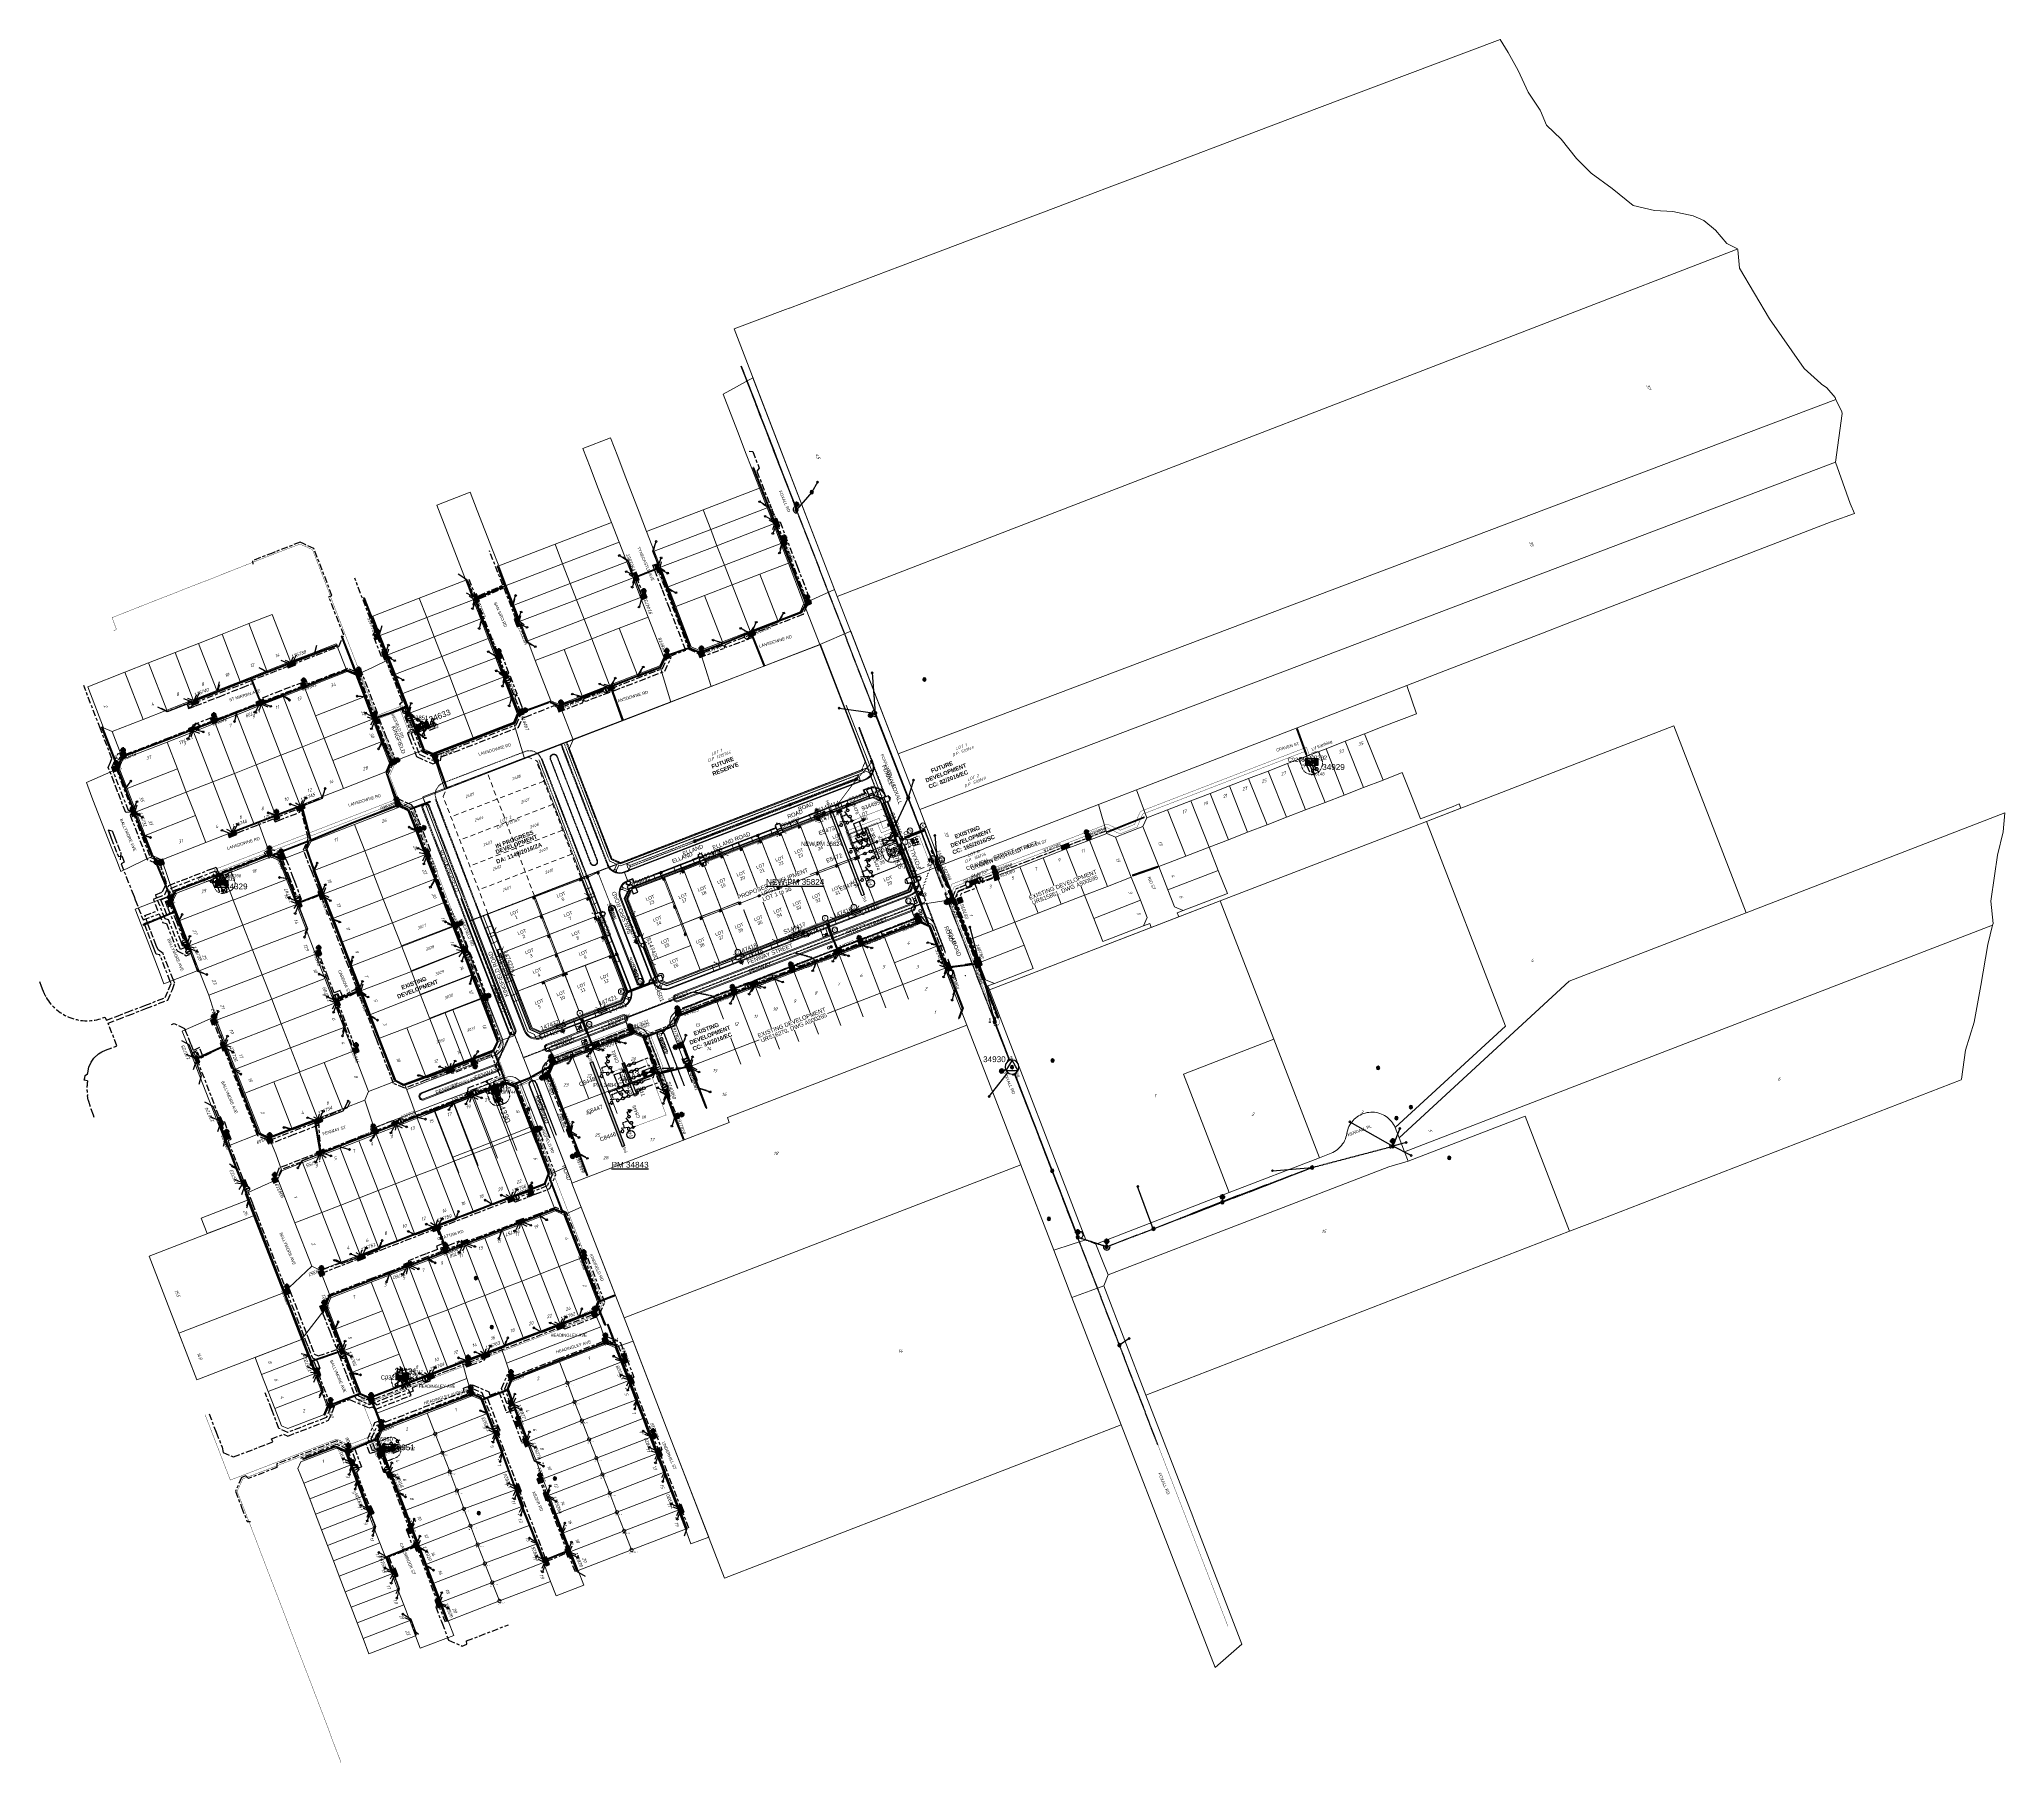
# Model space of a CAD drawing. Header units: metres. Extents: x 310412 to 311596, y 6269899 to 6270937.
import ezdxf
from ezdxf.enums import TextEntityAlignment as Align

# ---------------------------------------------------------------- set-up
doc = ezdxf.new("R2010")
doc.units = ezdxf.units.M
for name, pattern in [('A', [0]), ('Cable Exist OH', [1, 1, 0]), ('Cable Exist UG', [8.2, 4, -1.2, 1.8, -1.2]), ('CENTERX2', [4, 2.5, -0.5, 0.5, -0.5]), ('Dash', [5, 3, -2]), ('DASHDOT2', [0.5, 0.25, -0.125, 0, -0.125]), ('DASHED', [0.75, 0.5, -0.25]), ('DASHED2', [1.5, 1, -0.5]), ('DOT', [0.25, 0, -0.25]), ('HIDDEN', [0.375, 0.25, -0.125]), ('HIDDEN2', [0.1875, 0.125, -0.0625]), ('IE Trench LV', [6.5, 5, -1.5]), ('IECLCENT', [15.5, 9.5, -2, 2, -2]), ('PHANTOM', [2.5, 1.25, -0.25, 0.25, -0.25, 0.25, -0.25])]:
    doc.linetypes.add(name, pattern=pattern)
doc.layers.get('0').update_dxf_attribs({"color": 6})
for name, color, linetype in [('_User 1200x900', 7, 'Continuous'), ('_User D-BOB', 7, 'DASHED'), ('_User D-LOT', 1, 'Continuous'), ('_User D-LOT-INT', 2, 'Continuous'), ('_User D-LOTNO', 2, 'Continuous'), ('_User D-PIPE', 154, 'Dash'), ('_User D-PIT', 2, 'Continuous'), ('_User D-STAGE', 253, 'Dash'), ('_User D-TEXT-050', 3, 'Continuous'), ('_User Draft', 6, 'Continuous'), ('_User PM Easement', 7, 'Continuous'), ('Duct_SP_EXT', 7, 'Continuous'), ('Duct_SP_NEW', 2, 'Continuous'), ('Equip_HV_EXT', 7, 'Continuous'), ('Equip_HV_NEW', 2, 'Continuous'), ('Equip_LV_EXT', 7, 'Continuous'), ('Equip_LV_NEW', 2, 'Continuous'), ('Equip_SP_HV_EXT', 7, 'Continuous'), ('Equip_SP_HV_NEW', 2, 'Continuous'), ('Equip_SP_SL_EXT', 7, 'Continuous'), ('Equip_SP_SL_NEW', 2, 'Continuous'), ('Mains_HV_EXT', 7, 'Continuous'), ('Mains_HV_NEW_U72', 2, 'Continuous'), ('Mains_LV_EXT', 7, 'Continuous'), ('Mains_LV_NEW_T84', 2, 'Continuous'), ('Mains_LV_New_T94', 2, 'Continuous'), ('Mains_SL_EXT', 7, 'Continuous'), ('Mains_SL_NEW_R6', 2, 'Continuous'), ('Notes', 7, 'Continuous'), ('Notes_HV_MISC', 7, 'Continuous'), ('Notes_LV_MISC', 7, 'Continuous'), ('Notes_SP_MISC', 7, 'Continuous'), ('Notes_SP_NEW', 2, 'Continuous'), ('Services_SP_EXT', 7, 'Continuous'), ('Services_SP_NEW_UG', 2, 'Continuous'), ('Span_SP_MISC', 7, 'Continuous'), ('Sub_LV_EXT', 7, 'Continuous'), ('Sub_LV_NEW', 2, 'Continuous'), ('Sub_SP_EXT', 7, 'Continuous'), ('Sub_SP_NEW', 2, 'Continuous'), ('Sub_SP_TR_HV_LV_EXT', 7, 'Continuous'), ('SupportsOH_SP_TR_HV_LV_SL_EXT', 7, 'Continuous'), ('SupportsUG_SP_EXT', 7, 'Continuous'), ('SupportsUG_SP_LV_EXT', 7, 'Continuous'), ('SupportsUG_SP_LV_NEW', 2, 'Continuous'), ('SupportsUG_SP_LV_SL_EXT', 7, 'Continuous'), ('SupportsUG_SP_LV_SL_NEW', 2, 'Continuous'), ('Trench_SP_EXT', 7, 'Continuous')]:
    doc.layers.add(name, color=color, linetype=linetype)
for name, color, linetype, lineweight, true_color in [('_User D-FOOTPATH', 7, 'Continuous', 0, 0x969696), ('_User D-LIP', 7, 'Continuous', 0, 0x969696), ('_User D-NKL', 7, 'Continuous', 0, 0x969696), ('_User Driveway', 7, 'Dash', 0, 0x969696), ('_User E-CHAINAGE', 7, 'Continuous', 0, 0x969696), ('_User E-KERB', 7, 'Continuous', 0, 0x969696), ('_User E-LIP', 7, 'Continuous', 0, 0x969696), ('_User E-LOT', 7, 'Continuous', 0, 0x969696), ('_User E-LOTNO', 7, 'Continuous', 0, 0x969696), ('_User E-PIPE', 7, 'DOT', 0, 0x969696), ('_User E-PIPE-EDGE', 7, 'DOT', 0, 0x969696), ('_User F-FOOTPATH', 7, 'DASHED', 0, 0x969696), ('_User F-KERB', 7, 'DASHED', 0, 0x969696), ('_User F-LIP', 7, 'DASHED', 0, 0x969696), ('_User F-LOT', 7, 'DASHED', 0, 0x969696), ('_User F-LOTNO', 7, 'Continuous', 0, 0x969696), ('_User Gas', 7, 'Dash', 0, 0x2eff31), ('_User Proposed Development Boundary', 7, 'DASHED', 0, 0x969696), ('_User Stormwater', 7, 'Continuous', 0, 0x969696)]:
    doc.layers.add(name, color=color, linetype=linetype, lineweight=lineweight, true_color=true_color)
for name, color, linetype, plot in [('_User Measure 240 CL', 170, 'Continuous', False), ('_User Measure 240 RL', 174, 'Continuous', False), ('_User Measure 50 CL', 130, 'Continuous', False), ('_User Measure HV', 10, 'Continuous', False), ('_User Measure LV VDs', 180, 'Continuous', False), ('_User Measure SL', 52, 'Continuous', False), ('UNKNOWN_FEATURES', 1, 'DASHED', False)]:
    doc.layers.add(name, color=color, linetype=linetype, plot=plot)
for name, color, linetype, lineweight in [('Cadastre Developer_SP_EXT', 9, 'Continuous', 5), ('Cadastre Developer_SP_NEW', 2, 'Continuous', 5), ('Cadastre Land Parcels_SP_EXT', 9, 'Continuous', 5), ('Cadastre Other Property_SP_EXT', 9, 'HIDDEN', 5), ('Cadastre Roads_SP_EXT', 9, 'Continuous', 5), ('Trench_SP_NEW', 7, 'Continuous', 70)]:
    doc.layers.add(name, color=color, linetype=linetype, lineweight=lineweight)
doc.styles.add('ARIAL', font='arial.ttf', dxfattribs={"height": 2})
doc.styles.add('ARIAL NARROW', font='ARIALN.TTF')
doc.styles.add('ARIALBOLD', font='arialbd.ttf')
doc.styles.add('COLUMN_LABEL', font='arial.ttf')
doc.styles.add('iecARIAL', font='arial.ttf', dxfattribs={"height": 2})
doc.styles.add('iecISOCP', font='isocp.shx')
doc.styles.add('ieISOCP', font='isocp.shx')
doc.styles.add('IESYMBOL1', font='isocp.shx')
doc.styles.add('ISOCP ITALIC', font='isocp.shx', dxfattribs={"oblique": 20})
doc.styles.add('POLE_LABEL', font='arial.ttf')
doc.styles.add('SL_LABEL', font='arial.ttf')
doc.styles.get("Standard").update_dxf_attribs({"font": 'arial.ttf'})
doc.styles.add('SWG_LABEL', font='arial.ttf')
doc.styles.add('SWITCH_LABEL', font='arial.ttf', dxfattribs={"height": 2.5})
doc.linetypes.add('Cable 4', pattern='A,5.25,-0.1,["o",Standard,S=2,R=0,X=1.2,Y=-0.7],-4', length=9.35)
doc.linetypes.add('Cable E UG', pattern='A,6,-0.5,["E",Standard,S=1.7,R=0,X=0.5,Y=-1],-2.9', length=9.4)
doc.linetypes.add('Cable New UG', pattern='A,7,-0.25,["x",Standard,S=2,R=0,X=0.2,Y=-0.8],-2.1', length=9.35)
doc.linetypes.add('IE Trench HV', pattern='A,7,-0.2,["/",Standard,S=3,R=0,X=0,Y=-1.4],-2.5', length=9.7)
doc.dimstyles.new('GISCAD Dim Style', dxfattribs={"dimtxt": 2.5, "dimasz": 3, "dimexe": 1.25, "dimexo": 0.625, "dimtad": 1, "dimtoh": 1, "dimdec": 1, "dimtxsty": 'ARIAL', "dimcen": 2.5, "dimadec": 0, "dimazin": 0, "dimtfac": 1, "dimtdec": 1, "dimtmove": 0, "dimatfit": 3, "dimfxl": 1.25, "dimarcsym": 0})
doc.dimstyles.get("Standard").update_dxf_attribs({"dimtxt": 0.18, "dimasz": 0.18, "dimexe": 0.18, "dimexo": 0.0625, "dimgap": 0.09, "dimtad": 0, "dimtih": 1, "dimtoh": 1, "dimdec": 4, "dimzin": 0, "dimdsep": 46, "dimtxsty": 'Standard', "dimcen": 0.09, "dimadec": 0, "dimazin": 0, "dimtfac": 1, "dimtdec": 4, "dimtofl": 0, "dimtmove": 0, "dimatfit": 3, "dimfxl": 1, "dimtolj": 1, "dimtzin": 0, "dimarcsym": 0})

# ---------------------------------------------------------------- blocks, each defined once
blk = doc.blocks.new('SUB_PADMOUNT_EXT')
for points in [[(0, 0), (-3.84, 1.92), (-3.84, -1.92)], [(0, 0), (3.84, 1.92), (3.84, -1.92)]]:
    blk.add_hatch(color=256).paths.add_polyline_path(points)
for p, q in [((3.84, 1.92), (-3.84, -1.92)), ((-3.84, 1.92), (3.84, -1.92))]:
    blk.add_line(p, q)
blk.add_lwpolyline([(-3.84, -1.92), (3.84, -1.92), (3.84, 1.92), (-3.84, 1.92)], close=True)
for tag, height, flags, p in [('STREET_CODE', 0.2, 9, (1.5, 0)), ('ASSET_NUM', 3.5, 8, (2, 2)), ('CONSTRUCTED_VOLTAGE', 0.2, 9, (1.5, -0.2)), ('OPERATING_VOLTAGE', 0.2, 9, (1.5, -0.6)), ('ORIENTATION', 0.2, 9, (1.5, -0.8)), ('OWNED_BY', 0.2, 9, (1.5, -1)), ('OPERATED_BY', 0.2, 9, (1.5, -1.2)), ('SECONDARY_VOLTAGE', 0.2, 9, (1.5, -1.6)), ('STATE', 0.2, 9, (1.5, -1.8)), ('SUBSTATION_TYPE', 0.2, 9, (1.5, -2.2)), ('STREETNAME', 0.2, 9, (1.5, -3)), ('SUBURB', 0.2, 9, (1.5, -3.2)), ('Z', 0.2, 1, (1.5, -3.6)), ('NO_PHASES', 0.2, 9, (1.5, -0.4)), ('MAINTAINED_BY', 0.2, 9, (1.5, -1.4)), ('PARENT', 0.2, 9, (1.5, -2)), ('USAGE', 0.2, 9, (1.5, -2.4)), ('LEGEND', 0.2, 9, (1.5, -2.6)), ('LOCATION', 0.2, 9, (1.5, -2.8)), ('NOTES', 0.2, 9, (1.5, -3.4))]:
    blk.add_attdef(tag, text='', height=height, dxfattribs=dict(flags=flags)).set_placement(p, align=Align.MIDDLE_LEFT)
blk = doc.blocks.new('SUB_POLE_EXT')
blk.add_wipeout([(0, 4.2), (0.4, 4.2), (0.8, 4.1), (1.2, 4), (1.6, 3.9), (2, 3.7), (2.3, 3.5), (2.7, 3.3), (3, 3), (3.3, 2.7), (3.5, 2.3), (3.8, 1.9), (3.9, 1.6), (4, 1.2), (4.2, 0.6), (4.2, 0), (4.2, -0.6), (4.1, -1.1), (3.9, -1.6), (3.6, -2.2), (3.2, -2.7), (3, -3), (2.7, -3.3), (2.4, -3.5), (2, -3.7), (1.6, -3.9), (1.3, -4), (0.8, -4.1), (0.4, -4.2), (0, -4.2), (-0.4, -4.2), (-0.8, -4.1), (-1.2, -4), (-1.6, -3.9), (-2, -3.7), (-2.4, -3.5), (-2.7, -3.3), (-3, -3), (-3.2, -2.7), (-3.5, -2.3), (-3.7, -2), (-3.9, -1.6), (-4, -1.2), (-4.2, -0.8), (-4.2, -0.1), (-4.2, 0.4), (-4.1, 0.8), (-4, 1.3), (-3.9, 1.6), (-3.7, 2), (-3.5, 2.4), (-3.3, 2.7), (-3, 3), (-2.7, 3.3), (-2.3, 3.5), (-2, 3.7), (-1.6, 3.9), (-1.2, 4), (-0.8, 4.2), (-0.4, 4.2)])
blk.add_line((2.2, 0.5), (2.2, 0.5, 0))
blk.add_lwpolyline([(-4.2, 0, 1), (4.2, 0, 1)], format="xyb", close=True)
blk.add_lwpolyline([(2.1, 0.5), (0, 4.2), (-3.7, -2.1), (3.7, -2.1)], close=True)
for tag, height, flags, p in [('STREET_CODE', 0.2, 9, (1.5, 0)), ('ASSET_NUM', 3.5, 8, (2, 2)), ('CONSTRUCTED_VOLTAGE', 0.2, 9, (1.5, -0.2)), ('NO_PHASES', 0.2, 9, (1.5, -0.4)), ('OPERATING_VOLTAGE', 0.2, 9, (1.5, -0.6)), ('OPERATED_BY', 0.2, 9, (1.5, -0.8)), ('MAINTAINED_BY', 0.2, 9, (1.5, -1)), ('ORIENTATION', 0.2, 9, (1.5, -1.2)), ('OWNED_BY', 0.2, 9, (1.5, -1.4)), ('SECONDARY_VOLTAGE', 0.2, 9, (1.5, -1.6)), ('STATE', 0.2, 9, (1.5, -1.8)), ('SUBSTATION_TYPE', 0.2, 9, (1.5, -2)), ('USAGE', 0.2, 9, (1.5, -2.2)), ('LEGEND', 0.2, 9, (1.5, -2.4)), ('LOCATION', 0.2, 9, (1.5, -2.6)), ('STREETNAME', 0.2, 9, (1.5, -2.8)), ('SUBURB', 0.2, 9, (1.5, -3)), ('NOTES', 0.2, 9, (1.5, -3.2)), ('Z', 0.2, 1, (1.5, -3.4))]:
    blk.add_attdef(tag, text='', height=height, dxfattribs=dict(flags=flags)).set_placement(p, align=Align.MIDDLE_LEFT)
blk = doc.blocks.new('COLUMN_EXT')
blk.add_hatch(color=256).paths.add_polyline_path([(-1.5, 1.5), (-1.5, -1.5), (1.5, -1.5), (1.5, 1.5)])
blk.add_lwpolyline([(-1.5, -1.5), (1.5, -1.5), (1.5, 1.5), (-1.5, 1.5)], close=True)
at = {"style": 'COLUMN_LABEL', "oblique": 15, "flags": 8}
blk.add_attdef('ASSET_NUM', text='', height=2, rotation=180, dxfattribs=at).set_placement((2, 2), align=Align.MIDDLE_LEFT)
at = {"flags": 9}
for tag, style, p in [('STRUCTURE_PLANT_NUMBER', 'POLE_LABEL', (1.8, 0)), ('STREET_CODE', 'COLUMN_LABEL', (1.8, -0.2))]:
    blk.add_attdef(tag, text='', height=0.2, dxfattribs=dict(at, style=style)).set_placement(p, align=Align.MIDDLE_LEFT)
for tag, p in [('COLUMN_TYPE', (1.8, -0.4)), ('OWNED_BY', (1.8, -0.6)), ('STATE', (1.8, -0.8)), ('USAGE', (1.8, -1)), ('LEGEND', (1.8, -1.2)), ('LOCATION', (1.8, -1.4)), ('STREETNAME', (1.8, -1.6)), ('SUBURB', (1.8, -1.8)), ('NOTES', (1.8, -2))]:
    blk.add_attdef(tag, text='', height=0.2, dxfattribs=at).set_placement(p, align=Align.MIDDLE_LEFT)
at = {"flags": 1}
blk.add_attdef('Z', (1.8, -2.4), '', height=0.2, dxfattribs=at)
blk = doc.blocks.new('PILLAR_EXT')
blk.add_hatch(color=256).paths.add_polyline_path([(-2.475, 0.99), (-2.475, -0.99), (2.475, -0.99), (2.475, 0.99)])
blk.add_lwpolyline([(-2.475, -0.99), (2.475, -0.99), (2.475, 0.99), (-2.475, 0.99)], close=True)
for tag, p, flags in [('OWNED_BY', (0, -0.2), 9), ('STATE', (0, -0.4), 9), ('SUPPORT_TYPE', (0, -0.6), 9), ('STREETNAME', (0, -1.8), 9), ('SUBURB', (0, -2), 1), ('USAGE', (0, -0.8), 9), ('LEGEND', (0, -1), 9), ('LOCATION', (0, -1.2), 9), ('NOTES', (0, -1.4), 9), ('PARENT', (0, -1.6), 9)]:
    blk.add_attdef(tag, p, '', height=0.2, dxfattribs=dict(flags=flags))
at = {"style": 'ARIAL', "oblique": 15, "flags": 8}
blk.add_attdef('ASSET_NUM', (1.5, 3.5), '', height=2, dxfattribs=at)
blk = doc.blocks.new('LV_OH_LINKS_DISTFUSE_EXT')
for p, q in [((0, 0), (0.96, 0)), ((3.84, 0), (4.8, 0))]:
    blk.add_line(p, q)
blk.add_lwpolyline([(3.84, -1.2), (3.84, 1.2), (0.96, -1.2), (0.96, 1.2)], close=True)
at = {"flags": 9}
for tag, p in [('ACTUAL_STATUS', (0, 0)), ('CONSTRUCTED_VOLTAGE', (0, -0.2)), ('OPERATING_VOLTAGE', (0, -0.6)), ('ORIENTATION', (0, -0.8)), ('OWNED_BY', (0, -1)), ('STATE', (0, -1.2)), ('SWITCH_TYPE', (0, -1.4)), ('NO_PHASES', (0, -0.4)), ('USAGE', (0, -1.6)), ('NOTES', (0, -1.8))]:
    blk.add_attdef(tag, text='', height=0.2, dxfattribs=at).set_placement(p, align=Align.MIDDLE_LEFT)
at = {"flags": 1}
blk.add_attdef('Z', (0, 0), '', height=0.2, dxfattribs=at)
blk = doc.blocks.new('SL_LANTERN_EXT')
at = {"lineweight": 40}
for p, q in [((-2.3, 4.2), (2.2, 4.2)), ((-1.5, 5.7), (-1.1, 5.3)), ((-1.5, 2.8), (-1.1, 3.2)), ((0, 2), (0, 6.5)), ((0, 0), (0, 2.7)), ((1.5, 5.7), (1.1, 5.3)), ((1.5, 2.8), (1.1, 3.2))]:
    blk.add_line(p, q, dxfattribs=at)
blk.add_circle((0, 4.2), 1.5, dxfattribs=at)
at = {"style": 'iecARIAL', "flags": 9}
blk.add_attdef('ASSET_NUM', (1.5, 1.5), '', height=2.5, dxfattribs=at)
for tag, p, height, flags in [('CONSTRUCTED_VOLTAGE', (1, -0.7), 0.2, 9), ('CONTROL_TYPE', (1, -0.9), 0.2, 9), ('LANTERN_PURPOSE', (1, -1.1), 0.2, 9), ('LANTERN_TYPE', (1, -1.3), 0.2, 9), ('NO_PHASES', (1, -1.5), 0.2, 9), ('OPERATING_VOLTAGE', (1, -1.7), 0.2, 9), ('ORIENTATION', (1, -1.9), 0.2, 9), ('OWNED_BY', (1, -2.1), 0.2, 9), ('STATE', (1, -2.3), 0.2, 9), ('USAGE', (1, -2.5), 0.2, 9), ('CEXIST', (1, -2.7), 0.2, 9), ('CNEW', (1, -2.9), 0.2, 9), ('CNUMBER', (1, -3.1), 0.2, 9), ('CREMOVE', (1, -3.3), 0.2, 9), ('CREPLACE', (1, -3.5), 0.2, 9), ('LKINGHEIGHT', (1, -3.7), 0.2, 9), ('LBRACKET', (1, -3.9), 0.2, 9), ('LBRACKETVOCAB', (1, -4.1), 0.2, 9), ('LCATEGORY', (1, -4.3), 0.2, 9), ('LCHARGE1', (1, -4.5), 0.2, 9), ('LCHARGE1PERCENT', (1, -4.7), 0.2, 9), ('LCHARGE2', (1, -4.9), 0.2, 9), ('LCHARGE2PERCENT', (1, -5.1), 0.2, 9), ('LCHARGE3', (1, -5.3), 0.2, 9), ('LCHARGE3PERCENT', (1, -5.5), 0.2, 9), ('LEXIST', (1, -5.7), 0.2, 9), ('LLAMP', (1, -5.9), 0.2, 9), ('LLAMPVOCAB', (1, -6.1), 0.2, 9), ('LMAST', (1, -6.3), 0.2, 9), ('LMASTVOCAB', (1, -6.5), 0.2, 9), ('LNEW', (1, -6.7), 0.2, 9), ('LANTNUMBER', (1, -6.9), 0.2, 9), ('LOUTREACH', (1, -7.3), 0.2, 9), ('LOUTREACHVOCAB', (1, -7.5), 0.2, 9), ('LRATECODE', (1, -7.7), 0.2, 9), ('LREMOVE', (1, -7.9), 0.2, 9), ('LREPLACE', (1, -8.1), 0.2, 9), ('LTYPE', (1, -8.3), 0.2, 9), ('LTYPEVOCAB', (1, -8.5), 0.2, 9), ('LEGEND', (1, -8.7), 0.2, 9), ('LOCATION', (1, -8.9), 0.2, 9), ('NOTES', (1, -9.1), 0.2, 9), ('STREETNAME', (1, -9.3), 0.2, 9), ('SUBURB', (1, -9.5), 0.2, 1), ('LNUMBER', (2.2, -3.3), 2.5, 8)]:
    blk.add_attdef(tag, p, '', height=height, dxfattribs=dict(flags=flags))
blk = doc.blocks.new('*U87')
at = {"lineweight": 40}
for p, q in [((0, 0), (-6.9, -2.7)), ((-6.2, -2.4), (-10.4, -4)), ((-10.2, -2.4), (-9.7, -2.6)), ((-7.5, -5.3), (-9.1, -1.1)), ((-9.1, -5.1), (-8.9, -4.6)), ((-7.5, -1.3), (-7.7, -1.8)), ((-6.4, -4), (-6.9, -3.8))]:
    blk.add_line(p, q, dxfattribs=at)
blk.add_circle((-8.3, -3.2), 1.5, dxfattribs=at)
at = {"style": 'iecARIAL', "flags": 9}
blk.add_attdef('ASSET_NUM', (1.5, 1.5), '', height=2.5, dxfattribs=at)
for tag, p, height, flags in [('CONSTRUCTED_VOLTAGE', (1, -0.7), 0.2, 9), ('CONTROL_TYPE', (1, -0.9), 0.2, 9), ('LANTERN_PURPOSE', (1, -1.1), 0.2, 9), ('LANTERN_TYPE', (1, -1.3), 0.2, 9), ('NO_PHASES', (1, -1.5), 0.2, 9), ('OPERATING_VOLTAGE', (1, -1.7), 0.2, 9), ('ORIENTATION', (1, -1.9), 0.2, 9), ('OWNED_BY', (1, -2.1), 0.2, 9), ('STATE', (1, -2.3), 0.2, 9), ('USAGE', (1, -2.5), 0.2, 9), ('CEXIST', (1, -2.7), 0.2, 9), ('CNEW', (1, -2.9), 0.2, 9), ('CNUMBER', (1, -3.1), 0.2, 9), ('CREMOVE', (1, -3.3), 0.2, 9), ('CREPLACE', (1, -3.5), 0.2, 9), ('LKINGHEIGHT', (1, -3.7), 0.2, 9), ('LBRACKET', (1, -3.9), 0.2, 9), ('LBRACKETVOCAB', (1, -4.1), 0.2, 9), ('LCATEGORY', (1, -4.3), 0.2, 9), ('LCHARGE1', (1, -4.5), 0.2, 9), ('LCHARGE1PERCENT', (1, -4.7), 0.2, 9), ('LCHARGE2', (1, -4.9), 0.2, 9), ('LCHARGE2PERCENT', (1, -5.1), 0.2, 9), ('LCHARGE3', (1, -5.3), 0.2, 9), ('LCHARGE3PERCENT', (1, -5.5), 0.2, 9), ('LEXIST', (1, -5.7), 0.2, 9), ('LLAMP', (1, -5.9), 0.2, 9), ('LLAMPVOCAB', (1, -6.1), 0.2, 9), ('LMAST', (1, -6.3), 0.2, 9), ('LMASTVOCAB', (1, -6.5), 0.2, 9), ('LNEW', (1, -6.7), 0.2, 9), ('LANTNUMBER', (1, -6.9), 0.2, 9), ('LOUTREACH', (1, -7.3), 0.2, 9), ('LOUTREACHVOCAB', (1, -7.5), 0.2, 9), ('LRATECODE', (1, -7.7), 0.2, 9), ('LREMOVE', (1, -7.9), 0.2, 9), ('LREPLACE', (1, -8.1), 0.2, 9), ('LTYPE', (1, -8.3), 0.2, 9), ('LTYPEVOCAB', (1, -8.5), 0.2, 9), ('LEGEND', (1, -8.7), 0.2, 9), ('LOCATION', (1, -8.9), 0.2, 9), ('NOTES', (1, -9.1), 0.2, 9), ('STREETNAME', (1, -9.3), 0.2, 9), ('SUBURB', (1, -9.5), 0.2, 1), ('LNUMBER', (2.2, -3.3), 2.5, 8)]:
    blk.add_attdef(tag, p, '', height=height, dxfattribs=dict(flags=flags))
blk = doc.blocks.new('CCP_EXT')
blk.add_wipeout([(0, 0.6), (0.6, 0), (0, -0.6), (-0.6, 0)])
blk.add_lwpolyline([(-0.6, 0), (0, 0.6), (0.6, 0), (0, -0.6), (-0.6, 0)])
at = {"flags": 1}
blk.add_attdef('Z', (0, 0), '', height=0.2, dxfattribs=at)
at = {"flags": 9}
for tag, p in [('CCP_TYPE', (0, 0)), ('CONSTRUCTED_VOLTAGE', (0, -0.2)), ('NO_PHASES', (0, -0.4)), ('OPERATING_VOLTAGE', (0, -0.6)), ('ORIENTATION', (0, -0.8)), ('OWNED_BY', (0, -1)), ('USAGE', (0, -1.2)), ('LEGEND', (0, -1.4)), ('LIFE_SUPPORT', (0, -1.6)), ('STATE', (0, -1.8)), ('NOTES', (0, -2))]:
    blk.add_attdef(tag, text='', height=0.2, dxfattribs=at).set_placement(p, align=Align.MIDDLE_LEFT)
blk = doc.blocks.new('POLE_EXT')
blk.add_hatch(color=256).paths.add_polyline_path([(-1, 0, 1), (1, 0, 1)])
blk.add_lwpolyline([(-1, 0, 1), (1, 0, 1)], format="xyb", close=True)
for tag, height, flags, p in [('pNumber', 2.5, 8, (-17.8, 2.1)), ('OWNED_BY', 0.2, 9, (1.4, -0.4)), ('PARENT', 0.2, 9, (1.4, -0.6)), ('SPECIAL_USE', 0.2, 9, (1.4, -0.8)), ('STATE', 0.2, 9, (1.4, -1)), ('USAGE', 0.2, 9, (1.4, -1.2)), ('cLV', 0.2, 9, (1.4, -1.4)), ('hDepth', 0.2, 9, (1.4, -1.6)), ('hDia', 0.2, 9, (1.4, -1.8)), ('cHV', 0.2, 9, (1.4, -2)), ('LBRACKET', 0.2, 9, (1.4, -2.2)), ('LExisting', 0.2, 9, (1.4, -2.4)), ('LANTNUMBER', 0.2, 9, (1.4, -2.6)), ('LOther', 0.2, 9, (1.4, -2.8)), ('LRemove', 0.2, 9, (1.4, -3)), ('LEGEND', 0.2, 9, (1.4, -3.2)), ('cLinedev', 0.2, 9, (1.4, -3.4)), ('LOCATION', 0.2, 9, (1.4, -3.6)), ('pExisting', 0.2, 9, (1.4, -3.8)), ('PFNUMBER', 0.2, 9, (1.4, -4)), ('NEWPFNUMBER', 0.2, 9, (1.4, -4.2)), ('pFooting', 0.2, 9, (1.4, -4.4)), ('pNew', 0.2, 9, (1.4, -4.6)), ('pRelocate', 0.2, 9, (1.4, -5)), ('pRemove', 0.2, 9, (1.4, -5.2)), ('pReplace', 0.2, 9, (1.4, -5.4)), ('pStay', 0.2, 9, (1.4, -5.6)), ('pType', 0.2, 9, (1.4, -5.8)), ('cspan', 0.2, 9, (1.4, -6)), ('STREETNAME', 0.2, 9, (1.4, -6.2)), ('SUBURB', 0.2, 9, (1.4, -6.4)), ('NOTES', 0.2, 9, (1.4, -6.6)), ('MAINTAINED_BY', 0.2, 9, (1.4, -6.8)), ('OPERATED_BY', 0.2, 9, (1.4, -7))]:
    blk.add_attdef(tag, text='', height=height, dxfattribs=dict(flags=flags)).set_placement(p, align=Align.MIDDLE_LEFT)
at = {"style": 'POLE_LABEL', "flags": 9}
for tag, p in [('STRUCTURE_PLANT_NUMBER', (1.4, 0)), ('STREET_CODE', (1.4, -0.2))]:
    blk.add_attdef(tag, text='', height=0.2, dxfattribs=at).set_placement(p, align=Align.MIDDLE_LEFT)
at = {"style": 'POLE_LABEL', "oblique": 15, "flags": 9}
blk.add_attdef('ASSET_NUM', text='', height=2, dxfattribs=at).set_placement((2, 2), align=Align.MIDDLE_LEFT)
at = {"flags": 1}
blk.add_attdef('Z', (1.4, -7.3), '', height=0.2, dxfattribs=at)
blk = doc.blocks.new('HV_STJ_EXT')
h = blk.add_hatch(color=256)
edge = h.paths.add_edge_path()
edge.add_ellipse((-0.6, 0.1), major_axis=(0.226, 0.226), ratio=1, start_angle=45, end_angle=135)
edge.add_line((-0.9, 0.1), (-0.9, -0.1))
edge.add_ellipse((-0.6, -0.1), major_axis=(0.226, 0.226), ratio=1, start_angle=135, end_angle=225)
edge.add_line((-0.6, -0.5), (0.6, -0.5))
edge.add_ellipse((0.6, -0.1), major_axis=(-0.226, 0.226), ratio=1, start_angle=135, end_angle=225)
edge.add_line((0.9, -0.1), (0.9, 0.1))
edge.add_ellipse((0.6, 0.1), major_axis=(-0.226, 0.226), ratio=1, start_angle=225, end_angle=315)
edge.add_line((0.6, 0.5), (-0.6, 0.5))
blk.add_lwpolyline([(-0.9, 0.1), (-0.9, -0.1, 0.414214), (-0.6, -0.5), (0.6, -0.5, 0.414214), (0.9, -0.1), (0.9, 0.1, 0.414214), (0.6, 0.5), (-0.6, 0.5, 0.414214)], format="xyb", close=True)
for tag, flags, p in [('ORIENTATION', 9, (1.5, 0)), ('USAGE', 9, (1.5, -0.2)), ('LEGEND', 9, (1.5, -0.4)), ('NOTES', 9, (1.5, -0.6)), ('Z', 1, (1.5, -0.8))]:
    blk.add_attdef(tag, text='', height=0.2, dxfattribs=dict(flags=flags)).set_placement(p, align=Align.MIDDLE_LEFT)
blk = doc.blocks.new('LV_UG_DFUSE_CLOSED_EXT')
for points in [[(1, 0), (0, 0)], [(5, -0.7), (2.2, 0.7)], [(5, 0.7), (2.2, -0.7)], [(6.2, 0), (7.2, 0)]]:
    blk.add_lwpolyline(points)
for centre in [(1.8, 0), (5.4, 0)]:
    blk.add_circle(centre, 0.8)
at = {"flags": 1}
blk.add_attdef('Z', (0, 0), '', height=0.2, dxfattribs=at)
at = {"flags": 9}
for tag, p in [('ACTUAL_STATUS', (0, 0)), ('CONSTRUCTED_VOLTAGE', (0, -0.2)), ('NO_PHASES', (0, -0.4)), ('OPERATING_VOLTAGE', (0, -0.6)), ('ORIENTATION', (0, -0.8)), ('STATE', (0, -1)), ('SWITCH_TYPE', (0, -1.2)), ('USAGE', (0, -1.4)), ('NOTES', (0, -1.6))]:
    blk.add_attdef(tag, text='', height=0.2, dxfattribs=at).set_placement(p, align=Align.MIDDLE_LEFT)
blk = doc.blocks.new('LV_UG_LINKS_CLOSED_EXT')
blk.add_wipeout([(-1.1, 1.1), (-1.2, 0.9), (-1.3, 0.8), (-1.4, 0.6), (-1.4, 0.4), (-1.5, 0.2), (-1.5, 0), (-1.5, -0.1), (-1.5, -0.3), (-1.4, -0.5), (-1.3, -0.7), (-1.2, -0.8), (-1.1, -1), (-1, -1.1), (-0.8, -1.2), (-0.7, -1.3), (-0.5, -1.4), (-0.3, -1.5), (-0.1, -1.5), (0, -1.5), (0.2, -1.5), (0.4, -1.4), (0.6, -1.4), (0.8, -1.3), (0.9, -1.2), (1.1, -1.1), (1.2, -0.9), (1.3, -0.8), (1.4, -0.6), (1.4, -0.4), (1.5, -0.2), (1.5, 0), (1.5, 0.1), (1.5, 0.3), (1.4, 0.5), (1.3, 0.7), (1.2, 0.8), (1.1, 1), (1, 1.1), (0.8, 1.2), (0.7, 1.3), (0.5, 1.4), (0.3, 1.5), (0.1, 1.5), (0, 1.5), (-0.2, 1.5), (-0.4, 1.4), (-0.6, 1.4), (-0.8, 1.3), (-0.9, 1.2)])
for p, q in [((-0.2, -1.5), (-0.2, 1.5)), ((0.2, -1.5), (0.2, 1.5))]:
    blk.add_line(p, q)
blk.add_circle((0, 0), 1.5)
at = {"flags": 1}
blk.add_attdef('Z', (0, 0), '', height=0.2, dxfattribs=at)
at = {"flags": 9}
for tag, p in [('ACTUAL_STATUS', (0, 0)), ('CONSTRUCTED_VOLTAGE', (0, -0.2)), ('NO_PHASES', (0, -0.4)), ('OPERATING_VOLTAGE', (0, -0.6)), ('ORIENTATION', (0, -0.8)), ('STATE', (0, -1)), ('SWITCH_TYPE', (0, -1.2)), ('USAGE', (0, -1.4)), ('NOTES', (0, -1.6))]:
    blk.add_attdef(tag, text='', height=0.2, dxfattribs=at).set_placement(p, align=Align.MIDDLE_LEFT)
blk = doc.blocks.new('LV_UG_LINKS_OPEN_EXT')
for p, q in [((-0.2, 1.5), (-0.2, 2.2)), ((0.2, 1.5), (0.2, 2.2)), ((-0.2, -1.5), (-0.2, -2.2)), ((0.2, -1.5), (0.2, -2.2))]:
    blk.add_line(p, q)
at = {"flags": 1}
blk.add_attdef('Z', (0, 0), '', height=0.2, dxfattribs=at)
at = {"flags": 9}
for tag, p in [('ACTUAL_STATUS', (0, 0)), ('CONSTRUCTED_VOLTAGE', (0, -0.2)), ('NO_PHASES', (0, -0.4)), ('OPERATING_VOLTAGE', (0, -0.6)), ('ORIENTATION', (0, -0.8)), ('STATE', (0, -1)), ('SWITCH_TYPE', (0, -1.2)), ('USAGE', (0, -1.4)), ('NOTES', (0, -1.6))]:
    blk.add_attdef(tag, text='', height=0.2, dxfattribs=at).set_placement(p, align=Align.MIDDLE_LEFT)
blk.add_wipeout([(-0.2, 1.5), (-0.4, 1.4), (-0.6, 1.4), (-0.8, 1.3), (-0.9, 1.2), (-1.1, 1), (-1.2, 0.9), (-1.3, 0.7), (-1.4, 0.6), (-1.4, 0.4), (-1.5, 0.2), (-1.5, 0), (-1.5, -0.2), (-1.5, -0.3), (-1.4, -0.5), (-1.3, -0.7), (-1.2, -0.9), (-1.1, -1), (-1, -1.1), (-0.8, -1.2), (-0.7, -1.3), (-0.5, -1.4), (-0.3, -1.5), (-0.1, -1.5), (0.1, -1.5), (0.2, -1.5), (0.4, -1.4), (0.6, -1.4), (0.8, -1.3), (0.9, -1.2), (1.1, -1), (1.2, -0.9), (1.3, -0.7), (1.4, -0.6), (1.4, -0.4), (1.5, -0.2), (1.5, 0), (1.5, 0.2), (1.5, 0.3), (1.4, 0.5), (1.3, 0.7), (1.2, 0.9), (1.1, 1), (1, 1.1), (0.8, 1.2), (0.7, 1.3), (0.5, 1.4), (0.3, 1.5), (0.1, 1.5), (-0.1, 1.5)])
blk.add_lwpolyline([(0, -1.5, 1), (0, 1.5, 1)], format="xyb", close=True)
blk = doc.blocks.new('SWG_HOLEC_SU_EXT')
blk.add_line((1.8, -2), (5.8, -2))
for points in [[(1, 0), (0, 0)], [(6.6, 0), (7.6, 0)]]:
    blk.add_lwpolyline(points)
for points in [[(1.8, -0.8, 1), (1.8, 0.8, 1)], [(5.8, -0.8, 1), (5.8, 0.8, 1)]]:
    blk.add_lwpolyline(points, format="xyb", close=True)
at = {"style": 'SWITCH_LABEL', "flags": 8}
blk.add_attdef('ASSET_NUM', text='', height=2.5, rotation=179.9544, dxfattribs=at).set_placement((-2.4, 0), align=Align.MIDDLE_LEFT)
at = {"flags": 1}
blk.add_attdef('Z', (0, 0), '', height=0.2, dxfattribs=at)
at = {"style": 'SWITCH_LABEL', "flags": 9}
blk.add_attdef('STREET_CODE', text='', height=0.2, dxfattribs=at).set_placement((0, -0.2), align=Align.MIDDLE_LEFT)
at = {"flags": 9}
for tag, p in [('ACTUAL_STATUS', (0, -0.4)), ('CONSTRUCTED_VOLTAGE', (0, -0.6)), ('NO_PHASES', (0, -0.8)), ('OPERATING_VOLTAGE', (0, -1)), ('ORIENTATION', (0, -1.2)), ('OWNED_BY', (0, -1.4)), ('PARENT', (0, -1.6)), ('STATE', (0, -1.8)), ('SWITCH_TYPE', (0, -2)), ('USAGE', (0, -2.2)), ('LOCATION', (0, -2.4)), ('STREETNAME', (0, -2.6)), ('SUBURB', (0, -2.8)), ('NOTES', (0, -3))]:
    blk.add_attdef(tag, text='', height=0.2, dxfattribs=at).set_placement(p, align=Align.MIDDLE_LEFT)
blk = doc.blocks.new('SWG_HOLEC_SU_NO_EXT')
blk.add_line((1.8, -2), (5.8, -2))
for points in [[(1, 0), (0, 0)], [(6.6, 0), (7.6, 0)]]:
    blk.add_lwpolyline(points)
for points in [[(1.8, -0.8, 1), (1.8, 0.8, 1)], [(5.8, -0.8, 1), (5.8, 0.8, 1)]]:
    blk.add_lwpolyline(points, format="xyb", close=True)
at = {"insert": (5.3, -3.6), "char_height": 1.4, "width": 3.886, "attachment_point": 1, "rotation": 180}
blk.add_mtext('{\\fArial|b0|i0|c0|p34;N/O}', dxfattribs=at)
at = {"style": 'SWITCH_LABEL', "flags": 8}
blk.add_attdef('ASSET_NUM', text='', height=2.5, rotation=179.9544, dxfattribs=at).set_placement((-2.4, 0), align=Align.MIDDLE_LEFT)
at = {"flags": 1}
blk.add_attdef('Z', (0, 0), '', height=0.2, dxfattribs=at)
at = {"style": 'SWITCH_LABEL', "flags": 9}
blk.add_attdef('STREET_CODE', text='', height=0.2, dxfattribs=at).set_placement((0, -0.2), align=Align.MIDDLE_LEFT)
at = {"flags": 9}
for tag, p in [('ACTUAL_STATUS', (0, -0.4)), ('CONSTRUCTED_VOLTAGE', (0, -0.6)), ('NO_PHASES', (0, -0.8)), ('OPERATING_VOLTAGE', (0, -1)), ('ORIENTATION', (0, -1.2)), ('OWNED_BY', (0, -1.4)), ('PARENT', (0, -1.6)), ('STATE', (0, -1.8)), ('SWITCH_TYPE', (0, -2)), ('USAGE', (0, -2.2)), ('LOCATION', (0, -2.4)), ('STREETNAME', (0, -2.6)), ('SUBURB', (0, -2.8)), ('NOTES', (0, -3))]:
    blk.add_attdef(tag, text='', height=0.2, dxfattribs=at).set_placement(p, align=Align.MIDDLE_LEFT)
blk = doc.blocks.new('End Shackle_EXT')
blk.add_wipeout([(0, 0.3), (1.8, 0.3), (1.8, -0.3), (0, -0.3)])
blk.add_line((1.8, -1), (1.8, 1))
at = {"flags": 1}
blk.add_attdef('Z', (0, 0), '', height=0.2, dxfattribs=at)
at = {"flags": 9}
for tag, p in [('CONNECTOR_TYPE', (0, 0)), ('CONSTRUCTED_VOLTAGE', (0, -0.2)), ('NO_PHASES', (0, -0.4)), ('OPERATING_VOLTAGE', (0, -0.6)), ('ORIENTATION', (0, -0.8)), ('OWNED_BY', (0, -1)), ('STATE', (0, -1.2)), ('USAGE', (0, -1.4)), ('NOTES', (0, -1.6))]:
    blk.add_attdef(tag, text='', height=0.2, dxfattribs=at).set_placement(p, align=Align.MIDDLE_LEFT)
blk = doc.blocks.new('A$C7FC2678C')
at = {"layer": '_User Driveway', "linetype": 'Continuous'}
for p, q in [((310879.8, 6270470.9), (310876.1, 6270469.4)), ((310876.1, 6270469.4), (310879.8, 6270470.9)), ((310879.8, 6270470.9), (310881.1, 6270467.6)), ((310891.5, 6270475.4), (310887.8, 6270473.9)), ((310887.8, 6270473.9), (310891.5, 6270475.4)), ((310889, 6270470.7), (310887.8, 6270473.9)), ((310892.8, 6270472.1), (310889, 6270470.7)), ((310891.5, 6270475.4), (310892.8, 6270472.1)), ((310895, 6270476.7), (310898.7, 6270478.1)), ((310898.7, 6270478.1), (310895, 6270476.7)), ((310895, 6270476.7), (310896.2, 6270473.4)), ((310896.2, 6270473.4), (310900, 6270474.9)), ((310900, 6270474.9), (310898.7, 6270478.1)), ((310856.5, 6270461.9), (310852.8, 6270460.5)), ((310852.8, 6270460.5), (310856.5, 6270461.9)), ((310854, 6270457.2), (310852.8, 6270460.5)), ((310857.8, 6270458.6), (310854, 6270457.2)), ((310856.5, 6270461.9), (310857.8, 6270458.6)), ((310868.2, 6270466.4), (310864.4, 6270464.9)), ((310864.4, 6270464.9), (310868.2, 6270466.4)), ((310865.7, 6270461.7), (310864.4, 6270464.9)), ((310869.4, 6270463.1), (310865.7, 6270461.7)), ((310868.2, 6270466.4), (310869.4, 6270463.1)), ((310877.4, 6270466.2), (310876.1, 6270469.4)), ((310881.1, 6270467.6), (310877.4, 6270466.2)), ((310821.5, 6270448.4), (310817.8, 6270447)), ((310817.8, 6270447), (310821.5, 6270448.4)), ((310819, 6270443.7), (310817.8, 6270447)), ((310821.5, 6270448.4), (310822.8, 6270445.2)), ((310833.2, 6270452.9), (310829.4, 6270451.5)), ((310829.4, 6270451.5), (310833.2, 6270452.9)), ((310830.7, 6270448.2), (310829.4, 6270451.5)), ((310834.4, 6270449.7), (310830.7, 6270448.2)), ((310833.2, 6270452.9), (310834.4, 6270449.7)), ((310844.8, 6270457.4), (310841.1, 6270456)), ((310841.1, 6270456), (310844.8, 6270457.4)), ((310842.4, 6270452.7), (310841.1, 6270456)), ((310846.1, 6270454.1), (310842.4, 6270452.7)), ((310844.8, 6270457.4), (310846.1, 6270454.1)), ((310786, 6270434.8), (310782.3, 6270433.3)), ((310782.3, 6270433.3), (310786, 6270434.8)), ((310786, 6270434.8), (310787.3, 6270431.5)), ((310798.2, 6270439.5), (310794.4, 6270438)), ((310794.4, 6270438), (310798.2, 6270439.5)), ((310795.7, 6270434.8), (310794.4, 6270438)), ((310799.4, 6270436.2), (310795.7, 6270434.8)), ((310798.2, 6270439.5), (310799.4, 6270436.2)), ((310809.8, 6270444), (310806.1, 6270442.5)), ((310806.1, 6270442.5), (310809.8, 6270444)), ((310807.4, 6270439.3), (310806.1, 6270442.5)), ((310811.1, 6270440.7), (310807.4, 6270439.3)), ((310809.8, 6270444), (310811.1, 6270440.7)), ((310822.8, 6270445.2), (310819, 6270443.7)), ((310744.4, 6270426), (310741.1, 6270424.8)), ((310741.1, 6270424.8), (310742.6, 6270421.1)), ((310744.4, 6270426), (310745.8, 6270422.3)), ((310745.8, 6270422.3), (310744.4, 6270426)), ((310783.6, 6270430.1), (310782.3, 6270433.3)), ((310787.3, 6270431.5), (310783.6, 6270430.1)), ((310742.6, 6270421.1), (310745.8, 6270422.3)), ((310743.3, 6270419.2), (310746.5, 6270420.5)), ((310744.7, 6270415.5), (310743.3, 6270419.2)), ((310748, 6270416.7), (310744.7, 6270415.5)), ((310748, 6270416.7), (310746.5, 6270420.5)), ((310746.5, 6270420.5), (310748, 6270416.7)), ((310902.6, 6270412.1), (310898.8, 6270410.6)), ((310903.8, 6270408.8), (310902.6, 6270412.1)), ((310914.2, 6270416.6), (310910.5, 6270415.1)), ((310910.5, 6270415.1), (310911.7, 6270411.9)), ((310915.5, 6270413.3), (310911.7, 6270411.9)), ((310911.7, 6270411.9), (310915.5, 6270413.3)), ((310915.5, 6270413.3), (310914.2, 6270416.6)), ((310681, 6270401.5), (310685.2, 6270403.2)), ((310681, 6270401.5), (310682.4, 6270397.8)), ((310682.4, 6270397.8), (310681, 6270401.5)), ((310686.6, 6270399.4), (310682.4, 6270397.8)), ((310685.2, 6270403.2), (310686.6, 6270399.4)), ((310747.8, 6270407.5), (310751.1, 6270408.8)), ((310749.2, 6270403.8), (310747.8, 6270407.5)), ((310752.5, 6270405.1), (310749.2, 6270403.8)), ((310752.5, 6270405.1), (310751.1, 6270408.8)), ((310751.1, 6270408.8), (310752.5, 6270405.1)), ((310879.2, 6270403.1), (310875.5, 6270401.6)), ((310875.5, 6270401.6), (310876.7, 6270398.4)), ((310880.5, 6270399.8), (310876.7, 6270398.4)), ((310876.7, 6270398.4), (310880.5, 6270399.8)), ((310880.5, 6270399.8), (310879.2, 6270403.1)), ((310890.9, 6270407.6), (310887.2, 6270406.1)), ((310887.2, 6270406.1), (310888.4, 6270402.9)), ((310892.1, 6270404.3), (310888.4, 6270402.9)), ((310888.4, 6270402.9), (310892.1, 6270404.3)), ((310892.1, 6270404.3), (310890.9, 6270407.6)), ((310898.8, 6270410.6), (310900.1, 6270407.4)), ((310903.8, 6270408.8), (310900.1, 6270407.4)), ((310900.1, 6270407.4), (310903.8, 6270408.8)), ((310687.3, 6270397.6), (310683.1, 6270396)), ((310684.6, 6270392.2), (310683.1, 6270396)), ((310683.1, 6270396), (310684.6, 6270392.2)), ((310684.6, 6270392.2), (310688.8, 6270393.8)), ((310688.8, 6270393.8), (310687.3, 6270397.6)), ((310752.3, 6270395.9), (310755.6, 6270397.1)), ((310753.7, 6270392.1), (310752.3, 6270395.9)), ((310757, 6270393.4), (310753.7, 6270392.1)), ((310757, 6270393.4), (310755.6, 6270397.1)), ((310755.6, 6270397.1), (310757, 6270393.4)), ((310844.3, 6270389.6), (310840.5, 6270388.1)), ((310840.5, 6270388.1), (310841.8, 6270384.8)), ((310845.5, 6270386.3), (310844.3, 6270389.6)), ((310855.9, 6270394.1), (310852.2, 6270392.6)), ((310852.2, 6270392.6), (310853.4, 6270389.4)), ((310857.2, 6270390.8), (310853.4, 6270389.4)), ((310853.4, 6270389.4), (310857.2, 6270390.8)), ((310857.2, 6270390.8), (310855.9, 6270394.1)), ((310867.6, 6270398.6), (310863.8, 6270397.1)), ((310863.8, 6270397.1), (310865.1, 6270393.9)), ((310868.8, 6270395.3), (310865.1, 6270393.9)), ((310865.1, 6270393.9), (310868.8, 6270395.3)), ((310868.8, 6270395.3), (310867.6, 6270398.6)), ((310691.8, 6270385.9), (310687.6, 6270384.3)), ((310689, 6270380.6), (310687.6, 6270384.3)), ((310687.6, 6270384.3), (310689, 6270380.6)), ((310689, 6270380.6), (310693.3, 6270382.2)), ((310693.3, 6270382.2), (310691.8, 6270385.9)), ((310756.8, 6270384.2), (310760.1, 6270385.5)), ((310758.2, 6270380.5), (310756.8, 6270384.2)), ((310761.5, 6270381.7), (310758.2, 6270380.5)), ((310761.5, 6270381.8), (310760.1, 6270385.5)), ((310760.1, 6270385.5), (310761.5, 6270381.7)), ((310820.9, 6270380.5), (310817.2, 6270379.1)), ((310817.2, 6270379.1), (310818.4, 6270375.8)), ((310822.2, 6270377.3), (310818.4, 6270375.8)), ((310818.4, 6270375.8), (310822.2, 6270377.3)), ((310822.2, 6270377.3), (310820.9, 6270380.5)), ((310832.6, 6270385.1), (310828.9, 6270383.6)), ((310828.9, 6270383.6), (310830.1, 6270380.3)), ((310833.8, 6270381.8), (310830.1, 6270380.3)), ((310830.1, 6270380.3), (310833.8, 6270381.8)), ((310833.8, 6270381.8), (310832.6, 6270385.1)), ((310845.5, 6270386.3), (310841.8, 6270384.8)), ((310841.8, 6270384.8), (310845.5, 6270386.3)), ((310696.3, 6270374.3), (310692.1, 6270372.6)), ((310693.6, 6270368.9), (310692.1, 6270372.6)), ((310692.1, 6270372.6), (310693.6, 6270368.9)), ((310693.6, 6270368.9), (310697.8, 6270370.5)), ((310697.8, 6270370.5), (310696.3, 6270374.3)), ((310700.8, 6270362.6), (310696.6, 6270361)), ((310698.1, 6270357.3), (310696.6, 6270361)), ((310696.6, 6270361), (310698.1, 6270357.3)), ((310698.1, 6270357.3), (310702.3, 6270358.9)), ((310702.3, 6270358.9), (310700.8, 6270362.6)), ((310749.8, 6270353.1), (310746.1, 6270351.7)), ((310746.1, 6270351.7), (310747.4, 6270348.4)), ((310751.1, 6270349.8), (310749.8, 6270353.1)), ((310737.4, 6270348.3), (310733.7, 6270346.9)), ((310733.7, 6270346.9), (310735, 6270343.6)), ((310738.7, 6270345), (310735, 6270343.6)), ((310735, 6270343.6), (310738.7, 6270345)), ((310738.7, 6270345), (310737.4, 6270348.3)), ((310751.1, 6270349.8), (310747.4, 6270348.4)), ((310747.4, 6270348.4), (310751.1, 6270349.8))]:
    blk.add_line(p, q, dxfattribs=at)
for points in [[(310879.7, 6270471.3), (310879.8, 6270470.9), (310880.1, 6270471.3), (310880.1, 6270471.4), (310879.7, 6270471.3), (310875.9, 6270469.9), (310875.5, 6270469.7), (310875.6, 6270469.6), (310876.1, 6270469.4), (310875.9, 6270469.9)], [(310891.3, 6270475.8), (310891.5, 6270475.4), (310891.8, 6270475.8), (310891.8, 6270475.9), (310891.3, 6270475.8), (310887.6, 6270474.3), (310887.2, 6270474.2), (310887.2, 6270474), (310887.8, 6270473.9), (310887.6, 6270474.3)], [(310894.8, 6270477.1), (310895, 6270476.7), (310894.4, 6270476.8), (310894.4, 6270476.9), (310894.8, 6270477.1), (310898.5, 6270478.6), (310899, 6270478.7), (310899, 6270478.6), (310898.7, 6270478.1), (310898.5, 6270478.6)], [(310856.3, 6270462.3), (310856.5, 6270461.9), (310856.8, 6270462.3), (310856.8, 6270462.4), (310856.3, 6270462.3), (310852.6, 6270460.9), (310852.2, 6270460.7), (310852.2, 6270460.6), (310852.8, 6270460.5), (310852.6, 6270460.9)], [(310868, 6270466.8), (310868.2, 6270466.4), (310868.5, 6270466.8), (310868.4, 6270466.9), (310868, 6270466.8), (310864.3, 6270465.4), (310863.9, 6270465.2), (310863.9, 6270465.1), (310864.4, 6270464.9), (310864.3, 6270465.4)], [(310821.3, 6270448.8), (310821.5, 6270448.4), (310821.8, 6270448.9), (310821.8, 6270449), (310821.3, 6270448.8), (310817.6, 6270447.4), (310817.2, 6270447.2), (310817.2, 6270447.1), (310817.8, 6270447), (310817.6, 6270447.4)], [(310833, 6270453.3), (310833.2, 6270452.9), (310833.5, 6270453.4), (310833.4, 6270453.5), (310833, 6270453.3), (310829.3, 6270451.9), (310828.9, 6270451.7), (310828.9, 6270451.6), (310829.4, 6270451.5), (310829.3, 6270451.9)], [(310844.7, 6270457.8), (310844.8, 6270457.4), (310845.2, 6270457.8), (310845.1, 6270458), (310844.7, 6270457.8), (310840.9, 6270456.4), (310840.5, 6270456.2), (310840.6, 6270456.1), (310841.1, 6270456), (310840.9, 6270456.4)], [(310785.9, 6270435.2), (310786, 6270434.8), (310786.4, 6270435.2), (310786.3, 6270435.3), (310785.9, 6270435.2), (310782.1, 6270433.8), (310781.7, 6270433.6), (310781.8, 6270433.5), (310782.3, 6270433.3), (310782.1, 6270433.8)], [(310798, 6270439.9), (310798.2, 6270439.5), (310798.5, 6270439.9), (310798.4, 6270440), (310798, 6270439.9), (310794.3, 6270438.4), (310793.9, 6270438.3), (310793.9, 6270438.1), (310794.4, 6270438), (310794.3, 6270438.4)], [(310809.7, 6270444.4), (310809.8, 6270444), (310810.1, 6270444.4), (310810.1, 6270444.5), (310809.7, 6270444.4), (310805.9, 6270443), (310805.5, 6270442.8), (310805.6, 6270442.7), (310806.1, 6270442.5), (310805.9, 6270443)], [(310744.8, 6270426.2), (310744.4, 6270426), (310744.5, 6270426.6), (310744.7, 6270426.6), (310744.8, 6270426.2), (310746.3, 6270422.5), (310746.4, 6270422), (310746.3, 6270422), (310745.8, 6270422.3), (310746.3, 6270422.5)], [(310748.4, 6270416.9), (310748, 6270416.7), (310748.4, 6270416.4), (310748.6, 6270416.5), (310748.4, 6270416.9), (310747, 6270420.6), (310746.8, 6270421), (310746.7, 6270421), (310746.5, 6270420.5), (310747, 6270420.6)], [(310915.6, 6270412.9), (310915.5, 6270413.3), (310916, 6270413.2), (310916, 6270413.1), (310915.6, 6270412.9), (310911.9, 6270411.4), (310911.5, 6270411.3), (310911.4, 6270411.4), (310911.7, 6270411.9), (310911.9, 6270411.4)], [(310680.5, 6270401.4), (310681, 6270401.5), (310680.5, 6270401.8), (310680.4, 6270401.8), (310680.5, 6270401.4), (310682, 6270397.6), (310682.2, 6270397.2), (310682.3, 6270397.3), (310682.4, 6270397.8), (310682, 6270397.6)], [(310752.9, 6270405.2), (310752.5, 6270405.1), (310752.9, 6270404.8), (310753.1, 6270404.8), (310752.9, 6270405.2), (310751.5, 6270409), (310751.3, 6270409.4), (310751.2, 6270409.3), (310751.1, 6270408.8), (310751.5, 6270409)], [(310880.6, 6270399.4), (310880.5, 6270399.8), (310881, 6270399.7), (310881.1, 6270399.6), (310880.6, 6270399.4), (310876.9, 6270397.9), (310876.5, 6270397.8), (310876.4, 6270397.9), (310876.7, 6270398.4), (310876.9, 6270397.9)], [(310892.3, 6270403.9), (310892.1, 6270404.3), (310892.7, 6270404.2), (310892.7, 6270404.1), (310892.3, 6270403.9), (310888.6, 6270402.4), (310888.1, 6270402.3), (310888.1, 6270402.4), (310888.4, 6270402.9), (310888.6, 6270402.4)], [(310904, 6270408.4), (310903.8, 6270408.8), (310904.3, 6270408.7), (310904.4, 6270408.6), (310904, 6270408.4), (310900.2, 6270406.9), (310899.8, 6270406.8), (310899.8, 6270406.9), (310900.1, 6270407.4), (310900.2, 6270406.9)], [(310684.1, 6270392.1), (310684.6, 6270392.2), (310684.4, 6270391.7), (310684.3, 6270391.7), (310684.1, 6270392.1), (310682.7, 6270395.8), (310682.6, 6270396.2), (310682.7, 6270396.3), (310683.1, 6270396), (310682.7, 6270395.8)], [(310757.4, 6270393.6), (310757, 6270393.4), (310757.4, 6270393.1), (310757.6, 6270393.1), (310757.4, 6270393.6), (310756, 6270397.3), (310755.8, 6270397.7), (310755.7, 6270397.7), (310755.6, 6270397.1), (310756, 6270397.3)], [(310857.3, 6270390.4), (310857.2, 6270390.8), (310857.7, 6270390.7), (310857.7, 6270390.6), (310857.3, 6270390.4), (310853.6, 6270388.9), (310853.2, 6270388.8), (310853.1, 6270388.9), (310853.4, 6270389.4), (310853.6, 6270388.9)], [(310869, 6270394.9), (310868.8, 6270395.3), (310869.3, 6270395.2), (310869.4, 6270395.1), (310869, 6270394.9), (310865.2, 6270393.4), (310864.8, 6270393.3), (310864.8, 6270393.4), (310865.1, 6270393.9), (310865.2, 6270393.4)], [(310688.6, 6270380.4), (310689, 6270380.6), (310688.9, 6270380), (310688.8, 6270380), (310688.6, 6270380.4), (310687.2, 6270384.1), (310687.1, 6270384.6), (310687.2, 6270384.6), (310687.6, 6270384.3), (310687.2, 6270384.1)], [(310761.9, 6270381.9), (310761.5, 6270381.8), (310762, 6270381.4), (310762.1, 6270381.5), (310761.9, 6270381.9), (310760.5, 6270385.6), (310760.3, 6270386.1), (310760.2, 6270386), (310760.1, 6270385.5), (310760.5, 6270385.6)], [(310822.3, 6270376.9), (310822.2, 6270377.3), (310822.7, 6270377.2), (310822.7, 6270377), (310822.3, 6270376.9), (310818.6, 6270375.4), (310818.2, 6270375.3), (310818.1, 6270375.4), (310818.4, 6270375.8), (310818.6, 6270375.4)], [(310834, 6270381.4), (310833.8, 6270381.8), (310834.4, 6270381.7), (310834.4, 6270381.5), (310834, 6270381.4), (310830.3, 6270379.9), (310829.8, 6270379.8), (310829.8, 6270379.9), (310830.1, 6270380.3), (310830.3, 6270379.9)], [(310845.7, 6270385.9), (310845.5, 6270386.3), (310846, 6270386.2), (310846.1, 6270386.1), (310845.7, 6270385.9), (310841.9, 6270384.4), (310841.5, 6270384.3), (310841.5, 6270384.4), (310841.8, 6270384.8), (310841.9, 6270384.4)], [(310693.1, 6270368.8), (310693.6, 6270368.9), (310693.4, 6270368.4), (310693.3, 6270368.3), (310693.1, 6270368.8), (310691.7, 6270372.5), (310691.6, 6270372.9), (310691.7, 6270373), (310692.1, 6270372.6), (310691.7, 6270372.5)], [(310697.6, 6270357.1), (310698.1, 6270357.3), (310697.9, 6270356.7), (310697.8, 6270356.7), (310697.6, 6270357.1), (310696.2, 6270360.8), (310696.1, 6270361.3), (310696.2, 6270361.3), (310696.6, 6270361), (310696.2, 6270360.8)], [(310738.9, 6270344.6), (310738.7, 6270345), (310739.2, 6270344.9), (310739.3, 6270344.8), (310738.9, 6270344.6), (310735.1, 6270343.2), (310734.7, 6270343), (310734.6, 6270343.1), (310735, 6270343.6), (310735.1, 6270343.2)], [(310751.3, 6270349.4), (310751.1, 6270349.8), (310751.6, 6270349.7), (310751.7, 6270349.6), (310751.3, 6270349.4), (310747.5, 6270348), (310747.1, 6270347.8), (310747.1, 6270347.9), (310747.4, 6270348.4), (310747.5, 6270348)]]:
    blk.add_lwpolyline(points, dxfattribs=at)
blk = doc.blocks.new('A$C64462609')
at = {"layer": '_User D-BOB', "color": 254, "lineweight": 0}
for p, q in [((310765.8, 6270440.2), (310905.4, 6270493.9)), ((310905.4, 6270493.9), (310906.8, 6270490.1)), ((310767.3, 6270436.5), (310765.8, 6270440.2))]:
    blk.add_line(p, q, dxfattribs=at)
for points in [[(310765.8, 6270440.2), (310767.8, 6270439.3), (310904.5, 6270491.9), (310905.4, 6270493.9)], [(310767.3, 6270436.5), (310768.1, 6270438.4), (310904.9, 6270491), (310906.8, 6270490.1)]]:
    blk.add_lwpolyline(points, dxfattribs=at)
at = {"layer": '_User D-BOB', "color": 254, "lineweight": 0, "flags": 128}
for points in [[(310904.5, 6270491.9), (310904.9, 6270491)], [(310767.8, 6270439.3), (310768.1, 6270438.4)]]:
    blk.add_lwpolyline(points, dxfattribs=at)
at = {"layer": '_User D-FOOTPATH'}
for points in [[(310761.2, 6270439.5), (310762.3, 6270439), (310909.2, 6270495.5), (310909.5, 6270496.3)], [(310761.5, 6270440.7), (310762.3, 6270440.3), (310907.9, 6270496.3), (310908.2, 6270497.1)], [(310910.1, 6270497.6), (310910.2, 6270497.9)], [(310766.8, 6270424.6), (310767.4, 6270425.8), (310914.3, 6270482.3), (310915.1, 6270481.9)], [(310739, 6270432), (310765.6, 6270363.2), (310763.1, 6270357.6), (310714.1, 6270338.6), (310712.4, 6270339.4)], [(310740.1, 6270432.4), (310766.9, 6270363.1), (310765.7, 6270360.4)], [(310938, 6270425.8), (310937, 6270423.4), (310790.2, 6270366.7), (310783.7, 6270369.6), (310764.5, 6270419.3), (310766.4, 6270423.5)], [(310786.4, 6270368.4), (310783.7, 6270369.6), (310764.5, 6270419.3), (310765.7, 6270422)], [(310711.3, 6270335.2), (310710.4, 6270337.5), (310706.5, 6270339.3), (310679.5, 6270409.1)], [(310712.4, 6270339.4), (310708.5, 6270341.1), (310681.9, 6270410)], [(310765.2, 6270359.3), (310764, 6270356.6), (310713.3, 6270337)], [(310713.9, 6270335.5), (310713.3, 6270337)]]:
    blk.add_lwpolyline(points, dxfattribs=at)
at = {"layer": '_User D-FOOTPATH', "flags": 128}
for points in [[(310909.5, 6270496.3), (310913.5, 6270494.5)], [(310910.1, 6270497.6), (310914.1, 6270495.9)], [(310914.2, 6270496.5), (310913, 6270496.4), (310912.3, 6270495), (310913.1, 6270494)], [(310915.1, 6270481.9), (310916.8, 6270485.8)], [(310918.7, 6270484.8), (310917.7, 6270484.1), (310916.3, 6270484.7), (310916.2, 6270485.9)], [(310916.5, 6270481.3), (310918.2, 6270485.2)], [(310757.7, 6270436.1), (310758.7, 6270436.9), (310759.8, 6270436.4), (310759.9, 6270435.1)], [(310761.5, 6270440.7), (310760.1, 6270440.1), (310758.2, 6270435.8)], [(310761.2, 6270439.5), (310759.3, 6270435.3)], [(310766.7, 6270429.8), (310764.5, 6270435.4)], [(310740.1, 6270432.4), (310739, 6270432)], [(310762.1, 6270424.7), (310763.4, 6270424.8), (310763.9, 6270425.9), (310763.1, 6270426.9)], [(310766.4, 6270423.5), (310762.3, 6270425.3)], [(310766.8, 6270424.6), (310762.8, 6270426.4)], [(310938, 6270425.8), (310940.4, 6270424.7)], [(310938.6, 6270427.2), (310941, 6270426.1)], [(310941.2, 6270426.7), (310939.9, 6270426.6), (310939.3, 6270425.2), (310940.1, 6270424.2)], [(310681.9, 6270410), (310679.5, 6270409.1)], [(310784.7, 6270366.1), (310785.7, 6270366.9), (310786.8, 6270366.4), (310786.9, 6270365.2)], [(310786.4, 6270368.4), (310785.2, 6270365.8)], [(310787.5, 6270367.9), (310786.3, 6270365.3)], [(310765.2, 6270359.3), (310767.8, 6270358.2)], [(310765.7, 6270360.4), (310768.3, 6270359.3)], [(310768.4, 6270359.9), (310767.2, 6270359.8), (310766.7, 6270358.7), (310767.5, 6270357.7)], [(310710.7, 6270335.2), (310710.9, 6270336.3), (310713.5, 6270336.6)], [(310714.5, 6270335.7), (310713.5, 6270336.6)]]:
    blk.add_lwpolyline(points, dxfattribs=at)
at = {"layer": '_User D-LIP', "lineweight": 0}
blk.add_line((310699.3, 6270340.3), (310673.6, 6270406.8), dxfattribs=at)
at = {"layer": '_User D-LIP'}
for points in [[(310755, 6270438.2, 0.359781), (310764.6, 6270435), (310766.5, 6270435.7), (310767.4, 6270436.2), (310906.9, 6270489.9), (310907.9, 6270490.1), (310909.8, 6270490.8, 0.359947), (310914.8, 6270499.6, 0.359947)], [(310677.8, 6270408.5), (310704.3, 6270339.8, 0.414213), (310714.6, 6270335.2), (310764.1, 6270354.3, 0.414214), (310768.6, 6270364.6), (310742.1, 6270433.2)], [(310794.1, 6270358.6, -0.414214), (310795.5, 6270361.6), (310936.8, 6270416.2, -0.414214), (310939.8, 6270414.9, -0.414214)], [(310766.5, 6270347.9, 0.414214), (310763.5, 6270349.3), (310717.8, 6270331.6, 0.414214), (310716.5, 6270328.6, 0.414214)]]:
    blk.add_lwpolyline(points, format="xyb", dxfattribs=at)
blk.add_lwpolyline([(310759.3, 6270414, 1), (310755.1, 6270412.3), (310772, 6270368.4, 1), (310776.3, 6270370.1)], format="xyb", close=True, dxfattribs=at)
at = {"layer": '_User D-LIP', "lineweight": 0}
blk.add_arc((310697.1, 6270339.5), 2.3, 303.368, 21.1195, dxfattribs=at)
at = {"layer": '_User D-LOT', "color": 1, "lineweight": 0, "true_color": 0xfc0307}
for p, q in [((310643.2, 6270480.5), (310882.6, 6270572.3)), ((310911.1, 6270498.2), (310882.6, 6270572.3)), ((310911.1, 6270498.2), (310671.9, 6270406.2)), ((310671.9, 6270406.2), (310643.2, 6270480.4))]:
    blk.add_line(p, q, dxfattribs=at)
at = {"layer": '_User D-LOT-INT', "color": 6, "lineweight": 0}
blk.add_lwpolyline([(310935.3, 6270424.7), (310790.2, 6270368.7), (310785.1, 6270371), (310766.4, 6270419.2), (310768.7, 6270424.4), (310913.8, 6270480.2), (310919, 6270477.9), (310937.6, 6270429.9)], close=True, dxfattribs=at)
at = {"layer": '_User D-LOT-INT', "color": 6, "lineweight": 0, "flags": 128}
for points in [[(310893.7, 6270472.5), (310915.1, 6270416.9)], [(310858.7, 6270459), (310880.2, 6270403.4)], [(310870.4, 6270463.5), (310891.8, 6270407.9)], [(310882, 6270468), (310903.5, 6270412.4)], [(310899.4, 6270457.8), (310923.2, 6270467)], [(310835.4, 6270450), (310856.8, 6270394.4)], [(310847, 6270454.5), (310868.5, 6270398.9)], [(310928.3, 6270453.9), (310904.4, 6270444.7)], [(310904.5, 6270444.6), (310799.5, 6270404.2)], [(310800.4, 6270436.5), (310821.9, 6270380.9)], [(310812, 6270441), (310833.5, 6270385.4)], [(310823.7, 6270445.5), (310845.2, 6270389.9)], [(310933.4, 6270440.7), (310909.5, 6270431.5)], [(310682.4, 6270410.2), (310738.4, 6270431.8)], [(310738.4, 6270431.8), (310764.9, 6270363.2)], [(310788.7, 6270432.1), (310810.2, 6270376.4)], [(310742.9, 6270420.1), (310686.9, 6270398.6)], [(310710.4, 6270421.1), (310738.4, 6270348.7)], [(310794.3, 6270417.5), (310770.7, 6270408.3)], [(310709, 6270341.6), (310682.4, 6270410.2)], [(310747.4, 6270408.5), (310691.4, 6270386.9)], [(310799.5, 6270404.2), (310775.8, 6270395.1)], [(310751.9, 6270396.8), (310695.9, 6270375.3)], [(310804.6, 6270391), (310780.9, 6270381.9)], [(310756.4, 6270385.1), (310700.4, 6270363.6)], [(310750.8, 6270353.4), (310740.9, 6270379.1)], [(310716, 6270369.6), (310726, 6270343.9)], [(310762.6, 6270358), (310714.1, 6270339.3)], [(310764.9, 6270363.2), (310762.6, 6270358)], [(310714.1, 6270339.3), (310709, 6270341.6)]]:
    blk.add_lwpolyline(points, dxfattribs=at)
at = {"layer": '_User D-NKL', "lineweight": 0}
blk.add_line((310698.7, 6270340.1), (310673, 6270406.6), dxfattribs=at)
at = {"layer": '_User D-NKL', "flags": 128}
blk.add_lwpolyline([(310764.5, 6270435.4), (310909.6, 6270491.2, 0.356687), (310914.3, 6270499.5, 0.356687)], format="xyb", dxfattribs=at)
at = {"layer": '_User D-NKL'}
for points in [[(310678.2, 6270408.6), (310704.8, 6270340, 0.414213), (310714.5, 6270335.7), (310763.9, 6270354.8, 0.414214), (310768.2, 6270364.5), (310741.7, 6270433)], [(310794.7, 6270358.8, -0.414214), (310795.7, 6270361), (310937, 6270415.6, -0.414214), (310939.2, 6270414.7, -0.414214)], [(310766, 6270347.7, 0.414214), (310763.8, 6270348.7), (310718.1, 6270331.1, 0.414214), (310717.1, 6270328.9, 0.414214)]]:
    blk.add_lwpolyline(points, format="xyb", dxfattribs=at)
blk.add_lwpolyline([(310758.8, 6270413.8, 1), (310755.6, 6270412.6), (310772.6, 6270368.6, 1), (310775.8, 6270369.8)], format="xyb", close=True, dxfattribs=at)
at = {"layer": '_User D-NKL', "flags": 128}
blk.add_lwpolyline([(310671.9, 6270406.2), (310673, 6270406.6)], dxfattribs=at)
at = {"layer": '_User D-NKL'}
blk.add_arc((310761.8, 6270442.4), 7.5, 212.5524, 291.0446, dxfattribs=at)
at = {"layer": '_User D-NKL', "lineweight": 0}
blk.add_arc((310697.1, 6270339.5), 1.7, 308.2237, 21.1195, dxfattribs=at)
at = {"layer": '_User E-CHAINAGE'}
blk.add_point((310969.8, 6270372.9), dxfattribs=at)
at = {"layer": '_User E-KERB', "lineweight": 0}
for p, q in [((310951.5, 6270403.5), (310964.5, 6270369.9)), ((310707.6, 6270306.8), (310719.8, 6270275.3)), ((310711.3, 6270308.3), (310723.5, 6270276.8))]:
    blk.add_line(p, q, dxfattribs=at)
at = {"layer": '_User E-KERB'}
for points in [[(310794.7, 6270358.8, 0.414214), (310796.9, 6270357.9), (310938.2, 6270412.5, 0.414214), (310939.2, 6270414.7)], [(310669.8, 6270405.4), (310695.5, 6270338.9, 0.504612), (310698.2, 6270338.1, 0.46666)], [(310728.4, 6270278.7), (310715.4, 6270312.3, -0.414213), (310719.7, 6270322), (310769.2, 6270341.1, -0.414214), (310778.9, 6270336.8), (310791.9, 6270303.2)], [(310717.1, 6270328.9, 0.414214), (310719.3, 6270327.9), (310765, 6270345.5, 0.414214), (310766, 6270347.7, 0.414214)], [(310715.7, 6270273.8), (310702.7, 6270307.4, 0.414213), (310693, 6270311.7), (310616, 6270282)]]:
    blk.add_lwpolyline(points, format="xyb", dxfattribs=at)
at = {"layer": '_User E-KERB', "flags": 128}
blk.add_lwpolyline([(310633.5, 6270304.4), (310646.2, 6270309.3), (310660.2, 6270314.7), (310674.1, 6270320.1), (310686.8, 6270325, 0.414214), (310691.1, 6270334.7), (310681.2, 6270360.4), (310675.7, 6270374.7), (310670.1, 6270389), (310664.4, 6270404)], format="xyb", dxfattribs=at)
at = {"layer": '_User E-KERB'}
blk.add_lwpolyline([(310642.5, 6270301.9, 0.414214), (310641.5, 6270299.7, 0.414214), (310643.7, 6270298.7), (310687.9, 6270315.8, 0.414214), (310688.9, 6270318, 0.414214), (310686.7, 6270318.9)], format="xyb", close=True, dxfattribs=at)
at = {"layer": '_User E-KERB', "lineweight": 0}
blk.add_arc((310709.4, 6270307.6), 2, 21.1195, 201.1195, dxfattribs=at)
at = {"layer": '_User E-LIP'}
for p, q in [((310796.5, 6270305), (310784.3, 6270336.5)), ((310800.8, 6270306.6), (310788.6, 6270338.2)), ((310686.5, 6270319.5), (310642.3, 6270302.4)), ((310688.2, 6270315.2), (310643.9, 6270298.1)), ((310707.3, 6270306.7), (310719.5, 6270275.2)), ((310711.6, 6270308.4), (310723.8, 6270276.9))]:
    blk.add_line(p, q, dxfattribs=at)
for points in [[(310794.1, 6270358.6, 0.414214), (310797.1, 6270357.3), (310938.4, 6270411.9, 0.414214), (310939.8, 6270414.9)], [(310669.3, 6270405.2), (310695, 6270338.6, 0.479954), (310698.4, 6270337.6, 0.457345)], [(310716.5, 6270328.6, 0.414214), (310719.5, 6270327.3), (310765.2, 6270345, 0.414214), (310766.5, 6270347.9, 0.414214)]]:
    blk.add_lwpolyline(points, format="xyb", dxfattribs=at)
for centre, start, end in [((310786.5, 6270337.3), 21.1194, 201.1194), ((310687.3, 6270317.4), 21.1196, 111.1196), ((310687.3, 6270317.4), 291.1196, 21.1196), ((310709.4, 6270307.6), 21.1195, 201.1195), ((310643.1, 6270300.3), 111.1196, 201.1196), ((310643.1, 6270300.3), 201.1196, 291.1196)]:
    blk.add_arc(centre, 2.3, start, end, dxfattribs=at)
at = {"layer": '_User E-LOT', "lineweight": 0}
for p, q in [((310661.1, 6270402.7), (310630.7, 6270391)), ((310943, 6270404.6), (310798, 6270348.5)), ((310948.2, 6270402.3), (310943, 6270404.6)), ((310961.2, 6270368.6), (310948.2, 6270402.3)), ((310666.9, 6270387.8), (310636.5, 6270376)), ((310922.1, 6270353.5), (310907.7, 6270390.9)), ((310935.7, 6270358.7), (310921.2, 6270396.1)), ((310952.7, 6270390.6), (310927.1, 6270380.7)), ((310957.8, 6270377.5), (310805.3, 6270318.6)), ((310894.9, 6270343), (310880.4, 6270380.4)), ((310908.4, 6270348.2), (310894, 6270385.6)), ((310672.4, 6270373.5), (310642, 6270361.7)), ((310858, 6270328.7), (310843.6, 6270366.1)), ((310869.7, 6270333.2), (310855.2, 6270370.6)), ((310881.4, 6270337.7), (310866.9, 6270375.1)), ((310677.9, 6270359.2), (310647.5, 6270347.4)), ((310834.7, 6270319.7), (310820.3, 6270357.1)), ((310846.4, 6270324.2), (310831.9, 6270361.6)), ((310667.9, 6270321.4), (310656.5, 6270350.9)), ((310798, 6270348.5), (310795.7, 6270343.4)), ((310795.7, 6270343.4), (310808.7, 6270309.7)), ((310721.9, 6270319.1), (310770.4, 6270337.9)), ((310760.3, 6270289.9), (310745.5, 6270328.3)), ((310768.4, 6270308.6), (310758.8, 6270333.4)), ((310770.4, 6270337.9), (310775.6, 6270335.6)), ((310788.6, 6270301.9), (310775.6, 6270335.6)), ((310788.6, 6270301.9), (310775.6, 6270335.6)), ((310721.9, 6270319.1), (310719.6, 6270314)), ((310743.1, 6270298.8), (310733.6, 6270323.6)), ((310693.4, 6270308.1), (310644.9, 6270289.4)), ((310699.9, 6270267.6), (310685.4, 6270305.1)), ((310693.4, 6270308.1), (310698.5, 6270305.8)), ((310711.5, 6270272.1), (310698.5, 6270305.8)), ((310732.6, 6270280.3), (310719.6, 6270314)), ((310727.8, 6270292.9), (310783.7, 6270314.5)), ((310676.6, 6270258.6), (310662.1, 6270296)), ((310688.2, 6270263.1), (310673.8, 6270300.5)), ((310664.9, 6270254.1), (310650.5, 6270291.5))]:
    blk.add_line(p, q, dxfattribs=at)
blk.add_lwpolyline([(310632.2, 6270307.7), (310645, 6270312.6), (310658.9, 6270318), (310672.8, 6270323.3), (310685.6, 6270328.3), (310687.9, 6270333.4), (310677.9, 6270359.2), (310672.4, 6270373.5), (310666.9, 6270387.8), (310661.1, 6270402.7)], dxfattribs=at)
at = {"layer": '_User E-LOT', "lineweight": 0, "flags": 128}
for points in [[(310696.2, 6270277.1), (310707.9, 6270281.6)], [(310696.2, 6270277.1), (310661.3, 6270263.6)]]:
    blk.add_lwpolyline(points, dxfattribs=at)
at = {"layer": '_User F-FOOTPATH', "lineweight": 0}
for p, q in [((310739, 6270432), (310711.9, 6270502.6)), ((310740.1, 6270432.4), (310713.1, 6270503))]:
    blk.add_line(p, q, dxfattribs=at)
for points in [[(310728.2, 6270513.1), (310755.7, 6270441.9), (310759.9, 6270440.1)], [(310729.4, 6270513.5), (310756.7, 6270442.8), (310761.5, 6270440.7)]]:
    blk.add_lwpolyline(points, dxfattribs=at)
at = {"layer": '_User F-KERB', "lineweight": 0}
for p, q in [((310655.5, 6270489), (310704.8, 6270507.9)), ((310714.5, 6270503.6), (310741.7, 6270433)), ((310714.9, 6270503.7), (310742.1, 6270433.2)), ((310720.2, 6270503.3), (310744.4, 6270440.8)), ((310724, 6270504.8), (310748.1, 6270442.2)), ((310677.8, 6270408.5), (310650.7, 6270479.1)), ((310678.2, 6270408.6), (310651.2, 6270479.3))]:
    blk.add_line(p, q, dxfattribs=at)
for points in [[(310914.3, 6270499.5, 0.050449), (310913.9, 6270500.9), (310905.7, 6270522.3)], [(310914.8, 6270499.5, 0.050449), (310914.3, 6270501.1), (310906.1, 6270522.5)], [(310755.1, 6270438.1, -0.049284), (310754.4, 6270439.5), (310726.2, 6270512.3)], [(310755.5, 6270438.3, -0.049265), (310754.8, 6270439.7), (310726.7, 6270512.5)]]:
    blk.add_lwpolyline(points, format="xyb", dxfattribs=at)
at = {"layer": '_User F-KERB', "lineweight": 5}
for centre, radius, start, end in [((310707.5, 6270500.9), 7.5, 21.1195, 110.9748), ((310722.1, 6270504), 2, 21.1195, 201.1195), ((310658.2, 6270482), 7.5, 110.9748, 200.9696), ((310746.2, 6270441.5), 2, 201.1195, 21.1195)]:
    blk.add_arc(centre, radius, start, end, dxfattribs=at)
at = {"layer": '_User F-LIP', "color": 252, "lineweight": 0, "true_color": 0x939598}
for p, q in [((310720, 6270503.2), (310744.1, 6270440.7)), ((310724.2, 6270504.9), (310748.4, 6270442.4)), ((310642.8, 6270473.6), (310669.3, 6270405.2)), ((310647.1, 6270475.2), (310673.6, 6270406.8))]:
    blk.add_line(p, q, dxfattribs=at)
for points in [[(310643.4, 6270473.8), (310669.8, 6270405.4)], [(310673, 6270406.6), (310646.6, 6270475)]]:
    blk.add_lwpolyline(points, dxfattribs=at)
at = {"layer": '_User F-LIP', "lineweight": 5}
for centre, radius, start, end in [((310722.1, 6270504), 2.3, 21.1195, 201.1195), ((310645, 6270474.4), 2.3, 111.1195, 201.1195), ((310645, 6270474.4), 1.7, 21.1195, 201.1195), ((310645, 6270474.4), 2.3, 21.1195, 111.1195), ((310746.2, 6270441.5), 2.3, 201.1195, 21.1195)]:
    blk.add_arc(centre, radius, start, end, dxfattribs=at)
at = {"layer": '_User F-LOT', "lineweight": 0}
for p, q in [((310909.7, 6270502), (310882.6, 6270572.3)), ((310729.9, 6270513.8), (310757.1, 6270443.3))]:
    blk.add_line(p, q, dxfattribs=at)
at = {"layer": '_User F-LOT', "linetype": 'Dash', "lineweight": 0}
for p, q in [((310657.7, 6270486), (310706.2, 6270504.7)), ((310710.4, 6270421), (310681.9, 6270495.4)), ((310706.2, 6270504.7), (310711.4, 6270502.4)), ((310738.4, 6270431.8), (310711.4, 6270502.4)), ((310655.4, 6270480.9), (310657.7, 6270486)), ((310716, 6270490), (310660, 6270468.5)), ((310682.4, 6270410.2), (310655.4, 6270480.9)), ((310721.4, 6270476), (310665.4, 6270454.5)), ((310727.4, 6270460.5), (310671.4, 6270438.9)), ((310732.9, 6270446.1), (310676.9, 6270424.6))]:
    blk.add_line(p, q, dxfattribs=at)
at = {"layer": '_User F-LOT', "color": 251, "lineweight": 0, "true_color": 0x636466}
blk.add_lwpolyline([(310757.1, 6270443.3), (310762.3, 6270441), (310907.4, 6270496.8), (310909.7, 6270502)], dxfattribs=at)
at = {"layer": 'Cadastre Developer_SP_NEW', "color": 2, "flags": 128}
for points in [[(310892.8, 6270440.1), (310904.5, 6270444.6), (310893.7, 6270472.5), (310882, 6270468)], [(310923.2, 6270467), (310919, 6270477.9), (310913.8, 6270480.2), (310893.7, 6270472.5), (310899.4, 6270457.8)], [(310857.8, 6270426.7), (310869.5, 6270431.2), (310858.7, 6270459), (310847, 6270454.5)], [(310869.5, 6270431.2), (310881.1, 6270435.6), (310870.4, 6270463.5), (310858.7, 6270459)], [(310882, 6270468), (310870.4, 6270463.5), (310881.1, 6270435.6), (310892.8, 6270440.1)], [(310835.4, 6270450), (310823.7, 6270445.5), (310834.5, 6270417.7), (310846.1, 6270422.2)], [(310846.1, 6270422.2), (310857.8, 6270426.7), (310847, 6270454.5), (310835.4, 6270450)], [(310799.5, 6270404.2), (310811.1, 6270408.7), (310800.4, 6270436.5), (310788.7, 6270432.1)], [(310811.1, 6270408.7), (310822.8, 6270413.2), (310812, 6270441), (310800.4, 6270436.5)], [(310822.8, 6270413.2), (310834.5, 6270417.7), (310823.7, 6270445.5), (310812, 6270441)], [(310881.1, 6270435.6), (310869.5, 6270431.2), (310880.2, 6270403.4), (310891.8, 6270407.9)], [(310892.8, 6270440.1), (310881.1, 6270435.6), (310891.8, 6270407.9), (310903.5, 6270412.4)], [(310903.5, 6270412.4), (310915.1, 6270416.9), (310904.5, 6270444.6), (310892.8, 6270440.1)], [(310714.9, 6270409.4), (310742.9, 6270420.1), (310738.4, 6270431.8), (310710.4, 6270421)], [(310794.3, 6270417.5), (310788.7, 6270432.1), (310768.7, 6270424.4), (310766.4, 6270419.2), (310770.7, 6270408.3)], [(310857.8, 6270426.7), (310846.1, 6270422.2), (310856.8, 6270394.4), (310868.5, 6270398.9)], [(310869.5, 6270431.2), (310857.8, 6270426.7), (310868.5, 6270398.9), (310880.2, 6270403.4)], [(310714.9, 6270409.4), (310710.4, 6270421), (310682.4, 6270410.2), (310686.9, 6270398.6)], [(310719.4, 6270397.7), (310747.4, 6270408.5), (310742.9, 6270420.1), (310714.9, 6270409.4)], [(310794.3, 6270417.5), (310770.7, 6270408.3), (310775.8, 6270395.1), (310799.5, 6270404.2)], [(310822.8, 6270413.2), (310811.1, 6270408.7), (310821.9, 6270380.9), (310833.5, 6270385.4)], [(310833.5, 6270385.4), (310845.2, 6270389.9), (310834.5, 6270417.7), (310822.8, 6270413.2)], [(310846.1, 6270422.2), (310834.5, 6270417.7), (310845.2, 6270389.9), (310856.8, 6270394.4)], [(310719.4, 6270397.7), (310714.9, 6270409.4), (310686.9, 6270398.6), (310691.4, 6270386.9)], [(310751.9, 6270396.8), (310747.4, 6270408.5), (310719.4, 6270397.7), (310723.9, 6270386)], [(310775.8, 6270395.1), (310780.9, 6270381.9), (310804.6, 6270391), (310799.5, 6270404.2)], [(310811.1, 6270408.7), (310799.5, 6270404.2), (310810.2, 6270376.4), (310821.9, 6270380.9)], [(310691.4, 6270386.9), (310695.9, 6270375.3), (310723.9, 6270386), (310719.4, 6270397.7)], [(310756.4, 6270385.1), (310751.9, 6270396.8), (310723.9, 6270386), (310728.4, 6270374.4)], [(310780.9, 6270381.9), (310785.1, 6270371), (310790.2, 6270368.7), (310810.2, 6270376.4), (310804.6, 6270391)], [(310728.4, 6270374.4), (310723.9, 6270386), (310695.9, 6270375.3), (310700.4, 6270363.6)], [(310738.4, 6270348.7), (310750.8, 6270353.4), (310740.9, 6270379.1), (310728.4, 6270374.4)], [(310750.8, 6270353.4), (310762.6, 6270358), (310764.9, 6270363.2), (310756.4, 6270385.1), (310740.9, 6270379.1)], [(310716, 6270369.6), (310700.4, 6270363.6), (310709, 6270341.6), (310714.1, 6270339.3), (310726, 6270343.9)], [(310726, 6270343.9), (310738.4, 6270348.7), (310728.4, 6270374.4), (310716, 6270369.6)]]:
    blk.add_lwpolyline(points, close=True, dxfattribs=at)
at = {"layer": '_User D-LOTNO', "color": 0, "style": 'ARIAL'}
for s, p in [('LOT', (310906.5, 6270468.3)), ('LOT', (310890.3, 6270455.1)), ('26', (310908.6, 6270466)), ('LOT', (310911, 6270455.4)), ('LOT', (310867.5, 6270446)), ('23', (310869.6, 6270443.7)), ('LOT', (310879.4, 6270450.5)), ('24', (310881.5, 6270448.2)), ('25', (310892.3, 6270452.8)), ('27', (310913, 6270453.1)), ('LOT', (310832.6, 6270432.5)), ('LOT', (310844.4, 6270437)), ('21', (310846.4, 6270434.7)), ('LOT', (310855.9, 6270441.5)), ('22', (310857.9, 6270439.2)), ('LOT', (310916.8, 6270442)), ('28', (310918.8, 6270439.7)), ('LOT', (310724.3, 6270419.8)), ('LOT', (310797.6, 6270419)), ('LOT', (310809.2, 6270423.5)), ('18', (310811.3, 6270421.2)), ('LOT', (310820.9, 6270428)), ('19', (310822.9, 6270425.7)), ('20', (310834.6, 6270430.2)), ('LOT', (310878, 6270419.1)), ('LOT', (310889.9, 6270423.6)), ('31', (310891.9, 6270421.3)), ('LOT', (310901.3, 6270428.1)), ('30', (310903.4, 6270425.8)), ('LOT', (310921.1, 6270429.5)), ('29', (310923.2, 6270427.1)), ('LOT', (310696.2, 6270409)), ('6', (310727.2, 6270417.8)), ('LOT', (310728.5, 6270408.1)), ('LOT', (310777.9, 6270417.9)), ('13', (310779.9, 6270415.6)), ('17', (310799.6, 6270416.7)), ('LOT', (310854.8, 6270410.1)), ('LOT', (310866.4, 6270414.6)), ('33', (310868.4, 6270412.3)), ('32', (310880.1, 6270416.8)), ('1', (310699.1, 6270407)), ('LOT', (310700.7, 6270397.3)), ('7', (310731.5, 6270406.1)), ('LOT', (310733.2, 6270396.5)), ('LOT', (310782.2, 6270405.3)), ('14', (310784.2, 6270403)), ('LOT', (310819.7, 6270396.6)), ('LOT', (310831.5, 6270401.1)), ('36', (310833.5, 6270398.8)), ('LOT', (310843.1, 6270405.6)), ('35', (310845.1, 6270403.3)), ('34', (310856.8, 6270407.8)), ('2', (310703.7, 6270395.3)), ('LOT', (310705.2, 6270385.7)), ('8', (310736.1, 6270394.5)), ('LOT', (310737.6, 6270384.8)), ('LOT', (310787, 6270391.9)), ('15', (310789, 6270389.6)), ('LOT', (310808.1, 6270392.1)), ('38', (310810.1, 6270389.8)), ('37', (310821.8, 6270394.3)), ('3', (310708.1, 6270383.7)), ('LOT', (310709.8, 6270374)), ('9', (310740.6, 6270382.8)), ('LOT', (310792.4, 6270379.9)), ('16', (310794.4, 6270377.5)), ('4', (310712.7, 6270372)), ('LOT', (310724.2, 6270360.4)), ('LOT', (310736.6, 6270365.1)), ('11', (310738.6, 6270362.8)), ('LOT', (310750.5, 6270370.5)), ('12', (310752.6, 6270368.2)), ('LOT', (310711.1, 6270355.3)), ('5', (310713.1, 6270353)), ('10', (310726.2, 6270358))]:
    blk.add_text(s, height=2, rotation=21.2409, dxfattribs=at).set_placement(p)
at = {"layer": '_User D-STAGE', "color": 251, "style": 'ARIALBOLD'}
for s, p in [('FUTURE', (310817.6, 6270497.5)), ('RESERVE', (310818.1, 6270493.2)), ('IN PROGRESS', (310687.5, 6270449.5)), ('DEVELOPMENT', (310687.6, 6270446.1)), ('DA: 1149/2016/ZA', (310687.9, 6270440.3))]:
    blk.add_text(s, height=2.5, rotation=21.0446, dxfattribs=at).set_placement(p)
at = {"layer": '_User D-TEXT-050', "char_height": 2.5, "attachment_point": 1, "style": 'ARIAL NARROW'}
for s, insert, rotation in [('ELLAND ROAD', (310817.3, 6270451), 21.0446), ('SAN SIRO ROAD', (310766.7, 6270397.6), 111.0446), ('FENWAY STREET', (310838.2, 6270382), 21.0446), ('KINGFIELD ROAD', (310692.8, 6270359.9), 111.0446)]:
    blk.add_mtext(s, dxfattribs=dict(at, insert=insert, rotation=rotation))
at = {"layer": '_User E-LOTNO', "style": 'ISOCP ITALIC', "oblique": 20}
for s, p in [('D.P. 1215765', (310815.1, 6270501.5)), ('LOT 1', (310817.1, 6270505.4)), ('D.P. 1215765', (310687.9, 6270461.1)), ('LOT 2', (310689.9, 6270465))]:
    blk.add_text(s, height=1.75, rotation=21.0446, dxfattribs=at).set_placement(p)
at = {"layer": '_User E-LOTNO', "char_height": 1.75, "attachment_point": 5, "rotation": 21.0446, "style": 'ISOCP ITALIC', "bg_fill": 3, "box_fill_scale": 1.1, "bg_fill_color": 256, "bg_fill_transparency": 0}
for s, insert in [('LOT 1\\PD.P. 533149', (310967.8, 6270509.4)), ('LOT 2\\PD.P. 533149', (310975, 6270490.8)), ('LOT B\\PD.P. 156194', (310975.3, 6270445.2))]:
    blk.add_mtext(s, dxfattribs=dict(at, insert=insert))
at = {"layer": '_User F-LOTNO', "style": 'ISOCP ITALIC', "oblique": 20}
for s, p in [('2406', (310697.2, 6270490.5)), ('2405', (310669.1, 6270479.7)), ('2407', (310702.4, 6270476.3)), ('2404', (310674.6, 6270465.6)), ('2408', (310707.9, 6270461.4)), ('2403', (310679.8, 6270450.7)), ('2409', (310713.3, 6270446.7)), ('2402', (310685.4, 6270436)), ('2410', (310717, 6270434)), ('2401', (310691.4, 6270423.5))]:
    blk.add_text(s, height=1.75, rotation=21.0446, dxfattribs=at).set_placement(p)
at = {"layer": '_User D-STAGE', "char_height": 2.5, "attachment_point": 1, "rotation": 21.0446, "style": 'ARIALBOLD', "bg_fill": 3, "box_fill_scale": 1.2, "bg_fill_color": 256, "bg_fill_transparency": 0}
for s, insert in [('\\pi-6.4922;{\\fArial Narrow|b1|i0|c0|p34;\\C251;EXISTING \\P\\pi-10.766;DEVELOPMENT\\P\\pi-11.16;CC: 165/2016/SC}', (310969.2, 6270460)), ('\\pi-6.4922;{\\fArial Narrow|b1|i0|c0|p34;\\C251;EXISTING \\P\\pi-10.766;DEVELOPMENT\\P\\pi-10.364;CC: 34/2016/EC}', (310812, 6270341.4))]:
    blk.add_mtext(s, dxfattribs=dict(at, insert=insert))
at = {"layer": '_User D-TEXT-050', "insert": (310941, 6270437), "char_height": 2.5, "attachment_point": 1, "rotation": 111.0446, "style": 'ARIAL NARROW', "bg_fill": 3, "box_fill_scale": 1.2, "bg_fill_color": 256, "bg_fill_transparency": 0}
blk.add_mtext('FOXALL ROAD', dxfattribs=at)
at = {"layer": '_User E-LOTNO', "char_height": 1.75, "attachment_point": 5, "rotation": 21.0446, "style": 'ISOCP ITALIC', "bg_fill": 3, "box_fill_scale": 1.1, "bg_fill_color": 256, "bg_fill_transparency": 0}
for s, insert in [('3027', (310642.4, 6270402.4)), ('3028', (310647.3, 6270389.5)), ('3029', (310653.1, 6270374.6)), ('3030', (310658.6, 6270360.3)), ('3031', (310672, 6270340.6)), ('3032', (310653.6, 6270333.5))]:
    blk.add_mtext(s, dxfattribs=dict(at, insert=insert))
at = {"layer": '_User D-FOOTPATH'}
blk.add_lwpolyline([(310935.7, 6270424.2), (310790.2, 6270368), (310784.6, 6270370.5), (310765.8, 6270419.2), (310768.3, 6270424.8), (310913.8, 6270480.8), (310919.5, 6270478.4), (310938.2, 6270429.9)], close=True, dxfattribs=at)
blk.add_lwpolyline([(310916.5, 6270481.3), (310920.6, 6270479.5), (310939.8, 6270429.8), (310938.6, 6270427.2)], dxfattribs=at)
at = {"layer": '_User D-LIP'}
blk.add_lwpolyline([(310791.7, 6270365), (310936.7, 6270421, 0.414214), (310941.3, 6270431.3), (310921.9, 6270481.5, 0.413842), (310911.6, 6270486.1), (310908.4, 6270484.8), (310909.2, 6270482.7), (310770.5, 6270429.3), (310769.7, 6270431.4), (310766.5, 6270430.2, 0.414597), (310761.9, 6270419.9), (310781.4, 6270369.6, 0.414213)], format="xyb", close=True, dxfattribs=at)
at = {"layer": '_User D-NKL'}
blk.add_lwpolyline([(310791.5, 6270365.4), (310936.6, 6270421.5, 0.414214), (310940.9, 6270431.2), (310921.5, 6270481.3, 0.413842), (310911.8, 6270485.6), (310909, 6270484.6), (310909.8, 6270482.4), (310770.3, 6270428.7), (310769.5, 6270430.9), (310766.7, 6270429.8, 0.414597), (310762.4, 6270420.1), (310781.8, 6270369.7, 0.414213)], format="xyb", close=True, dxfattribs=at)
at = {"layer": '_User E-KERB'}
for points in [[(310805.5, 6270308.4), (310792.5, 6270342.1, -0.414213), (310796.8, 6270351.8), (310941.8, 6270407.8, -0.414214), (310951.5, 6270403.5)], [(310800.5, 6270306.5), (310788.4, 6270338.1, 1), (310784.6, 6270336.6), (310796.8, 6270305.1)]]:
    blk.add_lwpolyline(points, format="xyb", dxfattribs=at)
at = {"layer": 'Cadastre Developer_SP_NEW', "color": 2, "flags": 128}
for points in [[(310928.3, 6270453.9), (310923.2, 6270467), (310899.4, 6270457.8), (310904.4, 6270444.7)], [(310904.4, 6270444.7), (310909.5, 6270431.5), (310933.4, 6270440.7), (310928.3, 6270453.9)], [(310935.3, 6270424.7), (310937.6, 6270429.9), (310933.4, 6270440.7), (310909.5, 6270431.5), (310915.1, 6270416.9)]]:
    blk.add_lwpolyline(points, close=True, dxfattribs=at)
at = {"color": 152, "true_color": 0x2776bb}
blk.add_blockref('A$C7FC2678C', (0, 0), dxfattribs=at)
at = {"layer": '_User D-STAGE', "insert": (310636, 6270369.1), "char_height": 2.5, "attachment_point": 1, "rotation": 21.0446, "style": 'ARIALBOLD', "bg_fill": 3, "box_fill_scale": 1.2, "bg_fill_color": 256, "bg_fill_transparency": 0}
blk.add_mtext('\\pi-6.4922;{\\fArial Narrow|b1|i0|c0|p34;\\C251;EXISTING \\P\\pi-10.766;DEVELOPMENT}', dxfattribs=at)
at = {"layer": '_User D-STAGE', "insert": (310954.1, 6270499.3), "char_height": 2.5, "attachment_point": 1, "rotation": 21.0446, "style": 'ARIALBOLD', "bg_fill": 3, "box_fill_scale": 1.2, "bg_fill_color": 256, "bg_fill_transparency": 0}
blk.add_mtext('\\pi-5.6284;{\\fArial Narrow|b1|i0|c0|p34;\\C251;FUTURE\\P\\pi-10.766;DEVELOPMENT\\P\\pi-10.364;CC: 82/2016/EC}', dxfattribs=at)
at = {"layer": '_User Proposed Development Boundary', "color": 11, "linetype": 'DASHED', "lineweight": 15, "ltscale": 3, "true_color": 0xf27172, "flags": 128}
blk.add_lwpolyline([(310671.9, 6270406.2), (310911.1, 6270498.2), (310942.9, 6270416.1), (310703.7, 6270323.7), (310671.9, 6270406.2)], dxfattribs=at)
blk = doc.blocks.new('SUB_PADMOUNT_NEW')
for p, q in [((-3.84, 1.92), (3.84, -1.92)), ((3.84, 1.92), (-3.84, -1.92))]:
    blk.add_line(p, q)
blk.add_lwpolyline([(-3.84, -1.92), (3.84, -1.92), (3.84, 1.92), (-3.84, 1.92)], close=True)
for tag, height, flags, p in [('STREET_CODE', 0.2, 9, (1.5, 0)), ('ASSET_NUM', 3.5, 8, (2, 2)), ('OPERATING_VOLTAGE', 0.2, 9, (1.5, -0.4)), ('ORIENTATION', 0.2, 9, (1.5, -0.6)), ('OWNED_BY', 0.2, 9, (1.5, -0.8)), ('OPERATED_BY', 0.2, 9, (1.5, -1)), ('CONSTRUCTED_VOLTAGE', 0.2, 9, (1.5, -1.4)), ('SECONDARY_VOLTAGE', 0.2, 9, (1.5, -1.6)), ('STATE', 0.2, 9, (1.5, -1.8)), ('SUBSTATION_TYPE', 0.2, 9, (1.5, -2.2)), ('SUBURB', 0.2, 9, (1.5, -2.8)), ('STREETNAME', 0.2, 9, (1.5, -3)), ('Z', 0.2, 1, (1.5, -3.6)), ('NO_PHASES', 0.2, 9, (1.5, -0.2)), ('MAINTAINED_BY', 0.2, 9, (1.5, -1.2)), ('PARENT', 0.2, 9, (1.5, -2)), ('USAGE', 0.2, 9, (1.5, -2.4)), ('LEGEND', 0.2, 9, (1.5, -2.6)), ('LOCATION', 0.2, 9, (1.5, -3.2)), ('NOTES', 0.2, 9, (1.5, -3.4))]:
    blk.add_attdef(tag, text='', height=height, dxfattribs=dict(flags=flags)).set_placement(p, align=Align.MIDDLE_LEFT)
blk = doc.blocks.new('PILLAR_NEW')
blk.add_wipeout([(-2.5, 1), (2.5, 1), (2.5, -1), (-2.5, -1)])
at = {"lineweight": -3}
blk.add_lwpolyline([(-2.5, 1), (2.5, 1), (2.5, -1), (-2.5, -1)], close=True, dxfattribs=at)
for tag, height, flags, p in [('STREET_CODE', 0.2, 9, (1.5, 2)), ('OWNED_BY', 0.2, 9, (1.5, 1.8)), ('OPERATED_BY', 0.2, 9, (1.5, 1.6)), ('MAINTAINED_BY', 0.2, 9, (1.5, 1.4)), ('STATE', 0.2, 9, (1.5, 1.2)), ('SUPPORT_TYPE', 0.2, 9, (1.5, 1)), ('USAGE', 0.2, 9, (1.5, 0.8)), ('LEGEND', 0.2, 9, (1.5, 0.6)), ('PARENT', 0.2, 9, (1.5, 0.4)), ('SUBURB', 0.2, 9, (1.5, 0.2)), ('STREETNAME', 0.2, 9, (1.5, 0)), ('ASSET_NUM', 2.5, 8, (2, 4)), ('LOCATION', 0.2, 9, (1.5, -0.2)), ('NOTES', 0.2, 9, (1.5, -0.4)), ('Z', 0.2, 1, (1.5, -0.6))]:
    blk.add_attdef(tag, text='', height=height, dxfattribs=dict(flags=flags)).set_placement(p, align=Align.MIDDLE_LEFT)
blk = doc.blocks.new('SWG_SIE_TRF_NOES_NEW')
for p, q in [((7, 0.8), (2.8, 1.9)), ((14.7, 0), (20.5, 0))]:
    blk.add_line(p, q)
for points in [[(2.2, 0), (1.2, 0)], [(19.5, -0.8), (20.5, 0), (19.5, 0.7)], [(7.8, 0), (9.5, 0)]]:
    blk.add_lwpolyline(points)
for points in [[(3, -0.8, 1), (3, 0.8, 1)], [(7, -0.8, 1), (7, 0.8, 1)]]:
    blk.add_lwpolyline(points, format="xyb", close=True)
at = {"linetype": 'DASHED'}
blk.add_lwpolyline([(4.9, 1.4), (4.9, 4.6), (12.6, 4.6)], dxfattribs=at)
at = {"flags": 1}
blk.add_attdef('Z', (0, 0), '', height=0.2, dxfattribs=at)
at = {"style": 'SWITCH_LABEL', "flags": 9}
blk.add_attdef('STREET_CODE', text='', height=0.2, dxfattribs=at).set_placement((0, -0.2), align=Align.MIDDLE_LEFT)
at = {"flags": 9}
for tag, p in [('ORIENTATION', (0, -0.4)), ('PARENT', (0, -0.6)), ('USAGE', (0, -0.8)), ('SUBURB', (0, -1)), ('STREETNAME', (0, -1.2)), ('LOCATION', (0, -1.4)), ('NOTES', (0, -1.6))]:
    blk.add_attdef(tag, text='', height=0.2, dxfattribs=at).set_placement(p, align=Align.MIDDLE_LEFT)
blk = doc.blocks.new('SWG_FUSE_NEW')
for points in [[(1.2, 0.7), (4, -0.7)], [(1.2, -0.7), (4, 0.7)]]:
    blk.add_lwpolyline(points)
for centre in [(0.8, 0), (4.4, 0)]:
    blk.add_circle(centre, 0.8)
blk = doc.blocks.new('SWG_SIE_TRF_NEW')
at = {"linetype": 'CENTERX2'}
blk.add_blockref('SWG_SIE_TRF_NOES_NEW', (0, 0), dxfattribs=at)
at = {"linetype": 'CENTERX2', "rotation": 180}
blk.add_blockref('SWG_FUSE_NEW', (14.7, 0), dxfattribs=at)
at = {"style": 'IESYMBOL1'}
blk.add_text('TRF', height=2.5, rotation=89.9826, dxfattribs=at).set_placement((22.5, -0.1), align=Align.MIDDLE_CENTER)
blk = doc.blocks.new('FAULT_INDIC_SE')
blk.add_circle((0, 0), 2.4)
at = {"insert": (-1.2, 1), "char_height": 2, "width": 2.704, "attachment_point": 1, "style": 'iecISOCP'}
blk.add_mtext('FR', dxfattribs=at)
blk = doc.blocks.new('SWG_SIE_SU_NEW')
blk.add_line((5.8, 0.8), (1.6, 1.9))
at = {"linetype": 'A', "lineweight": 0}
for p, q in [((8, 0.3), (8, -0.4)), ((8.2, -0.6), (8.2, 0.6)), ((8.4, 0.7), (8.4, -0.7)), ((8.6, -0.7), (8.6, 0.7)), ((8.8, 0.7), (8.8, -0.7)), ((9, -0.6), (9, 0.6)), ((9.2, 0.4), (9.2, -0.4))]:
    blk.add_line(p, q, dxfattribs=at)
for points in [[(1, 0), (0, 0)], [(6.6, 0), (10.1, 0)]]:
    blk.add_lwpolyline(points)
for points in [[(1.8, -0.8, 1), (1.8, 0.8, 1)], [(5.8, -0.8, 1), (5.8, 0.8, 1)]]:
    blk.add_lwpolyline(points, format="xyb", close=True)
at = {"linetype": 'DASHED'}
blk.add_lwpolyline([(3.7, 1.4), (3.7, 4.7), (7.2, 4.7)], dxfattribs=at)
at = {"linetype": 'A', "lineweight": 0}
blk.add_circle((8.6, 0), 0.7, dxfattribs=at)
at = {"style": 'SWG_LABEL', "flags": 8}
blk.add_attdef('ASSET_NUM', text='', height=2.5, rotation=179.9544, dxfattribs=at).set_placement((-2.4, 0), align=Align.MIDDLE_LEFT)
at = {"flags": 1}
blk.add_attdef('Z', (0, 0), '', height=0.2, dxfattribs=at)
at = {"style": 'SWITCH_LABEL', "flags": 9}
blk.add_attdef('STREET_CODE', text='', height=0.2, dxfattribs=at).set_placement((0, 0), align=Align.MIDDLE_LEFT)
at = {"flags": 9}
for tag, p in [('ORIENTATION', (0, -0.2)), ('PARENT', (0, -0.4)), ('USAGE', (0, -0.6)), ('SUBURB', (0, -0.8)), ('STREETNAME', (0, -1)), ('LOCATION', (0, -1.2)), ('NOTES', (0, -1.4))]:
    blk.add_attdef(tag, text='', height=0.2, dxfattribs=at).set_placement(p, align=Align.MIDDLE_LEFT)
blk = doc.blocks.new('SWG_SIE_TRS_ES_1_NEW')
for p, q in [((-6.1, 4.3), (-1.8, 5.5)), ((-6.1, 0.7), (-1.8, 2)), ((5.3, -2.3), (7.7, -2.3)), ((5.6, -2.9), (7.4, -2.9)), ((5.9, -3.5), (7.1, -3.5)), ((6.2, -4.1), (6.8, -4.1))]:
    blk.add_line(p, q)
for points in [[(-6.6, 3.6), (-7.9, 3.6)], [(6.5, 3.6), (-1, 3.6)], [(6.5, 3.6), (6.5, -2.3)], [(-6.6, 0), (-7.9, 0)], [(6.5, 0), (-1, 0)]]:
    blk.add_lwpolyline(points)
for points in [[(-5.8, 2.8, -1), (-5.8, 4.4, -1)], [(-5.8, -0.8, -1), (-5.8, 0.8, -1)], [(-1.8, 2.8, -1), (-1.8, 4.4, -1)], [(-1.8, -0.8, -1), (-1.8, 0.8, -1)]]:
    blk.add_lwpolyline(points, format="xyb", close=True)
at = {"flags": 1}
blk.add_attdef('Z', (0, 0), '', height=0.2, dxfattribs=at)
at = {"style": 'SWG_LABEL', "flags": 8}
blk.add_attdef('ASSET_NUM', text='', height=2.5, dxfattribs=at).set_placement((-1.8, -2.3), align=Align.MIDDLE_CENTER)
at = {"style": 'SWITCH_LABEL', "flags": 9}
blk.add_attdef('STREET_CODE', text='', height=0.2, dxfattribs=at).set_placement((0, -0.2), align=Align.MIDDLE_LEFT)
at = {"flags": 9}
for tag, p in [('ORIENTATION', (0, -0.4)), ('PARENT', (0, -0.6)), ('USAGE', (0, -0.8)), ('SUBURB', (0, -1)), ('STREETNAME', (0, -1.2)), ('LOCATION', (0, -1.4)), ('NOTES', (0, -1.6)), ('OWNED_BY', (0, -1.8)), ('OPERATED_BY', (0, -2)), ('MAINTAINED_BY', (0, -2.2))]:
    blk.add_attdef(tag, text='', height=0.2, dxfattribs=at).set_placement(p, align=Align.MIDDLE_LEFT)
blk = doc.blocks.new('SWG_SIE_ES_NEW')
for p, q in [((-5.8, 0.8), (-1.8, 1.9)), ((0, -1.2), (2.4, -1.2)), ((0.3, -1.8), (2.1, -1.8)), ((0.6, -2.4), (1.8, -2.4)), ((0.9, -3), (1.5, -3))]:
    blk.add_line(p, q)
for points in [[(-5.8, -0.8, -1), (-5.8, 0.8, -1)], [(-1.8, -0.8, -1), (-1.8, 0.8, -1)]]:
    blk.add_lwpolyline(points, format="xyb", close=True)
for points in [[(-6.6, 0), (-7.9, 0)], [(-1, 0), (1.2, 0), (1.2, -1.2)]]:
    blk.add_lwpolyline(points)
at = {"flags": 1}
blk.add_attdef('Z', (0, 0), '', height=0.2, dxfattribs=at)
at = {"style": 'ARIAL', "flags": 8}
blk.add_attdef('ASSET_NUM', text='', height=2, dxfattribs=at).set_placement((14.3, -5.1), align=Align.MIDDLE_RIGHT)
at = {"style": 'SWITCH_LABEL', "flags": 9}
blk.add_attdef('STREET_CODE', text='', height=0.2, dxfattribs=at).set_placement((0, -0.2), align=Align.MIDDLE_LEFT)
at = {"flags": 9}
for tag, p in [('ORIENTATION', (0, -0.4)), ('PARENT', (0, -0.6)), ('USAGE', (0, -0.8)), ('SUBURB', (0, -1)), ('STREETNAME', (0, -1.2)), ('LOCATION', (0, -1.4)), ('NOTES', (0, -1.6))]:
    blk.add_attdef(tag, text='', height=0.2, dxfattribs=at).set_placement(p, align=Align.MIDDLE_LEFT)
blk = doc.blocks.new('*U34')
for p, q in [((-1.6, 0), (-1.6, 54.1)), ((-1.6, 54.1), (-0.8, 54.1)), ((0, 54.1), (-0.8, 54.1)), ((0, 0), (0, 54.1)), ((-1.6, 0), (-0.8, 0)), ((0, 0), (-0.8, 0))]:
    blk.add_line(p, q)
at = {"style": 'ARIAL'}
blk.add_attdef('SWG_TYPE', text='', height=1.8, rotation=90, dxfattribs=at).set_placement((-0.8, 54.8), align=Align.MIDDLE_LEFT)
blk.add_attdef('SUB_TYPE', text='', height=1.8, rotation=90, dxfattribs=at).set_placement((-0.8, -0.8), align=Align.MIDDLE_RIGHT)
blk = doc.blocks.new('*U47')
blk.add_wipeout([(-1.1, 1), (-1.2, 0.9), (-1.3, 0.8), (-1.4, 0.6), (-1.4, 0.4), (-1.5, 0.2), (-1.5, 0), (-1.5, -0.2), (-1.5, -0.3), (-1.4, -0.5), (-1.3, -0.7), (-1.2, -0.8), (-1.1, -1), (-1, -1.1), (-0.8, -1.2), (-0.7, -1.3), (-0.5, -1.4), (-0.3, -1.5), (-0.1, -1.5), (0.1, -1.5), (0.2, -1.5), (0.4, -1.4), (0.6, -1.4), (0.8, -1.3), (0.9, -1.2), (1.1, -1), (1.2, -0.9), (1.3, -0.8), (1.4, -0.6), (1.4, -0.4), (1.5, -0.2), (1.5, 0), (1.5, 0.2), (1.5, 0.3), (1.4, 0.5), (1.3, 0.7), (1.2, 0.8), (1.1, 1), (1, 1.1), (0.8, 1.2), (0.7, 1.3), (0.5, 1.4), (0.3, 1.5), (0.1, 1.5), (-0.1, 1.5), (-0.2, 1.5), (-0.4, 1.4), (-0.6, 1.4), (-0.8, 1.3), (-0.9, 1.2)])
for p, q in [((-0.2, -1.5), (-0.3, 1.5)), ((0.3, -1.5), (0.2, 1.5))]:
    blk.add_line(p, q)
blk.add_circle((0, 0), 1.5)
for tag, flags, p in [('ACTUAL_STATUS', 9, (1.5, 0)), ('CONSTRUCTED_VOLTAGE', 9, (1.5, -0.2)), ('NO_PHASES', 9, (1.5, -0.4)), ('OPERATING_VOLTAGE', 9, (1.5, -0.6)), ('ORIENTATION', 9, (1.5, -0.8)), ('STATE', 9, (1.5, -1)), ('SWITCH_TYPE', 9, (1.5, -1.2)), ('USAGE', 9, (1.5, -1.4)), ('NOTES', 9, (1.5, -1.6)), ('OWNED_BY', 9, (1.5, -1.8)), ('OPERATED_BY', 9, (1.5, -2)), ('MAINTAINED_BY', 9, (1.5, -2.2)), ('NUMBER_OF_PHASES', 9, (1.5, -2.4)), ('TYPE', 9, (1.5, -2.6)), ('Z', 1, (1.5, -2.8))]:
    blk.add_attdef(tag, text='', height=0.2, dxfattribs=dict(flags=flags)).set_placement(p, align=Align.MIDDLE_LEFT)
blk = doc.blocks.new('PILLAR_REPLACE_NEW')
blk.add_wipeout([(-2.475, 0.99), (2.475, 0.99), (2.475, -0.99), (-2.475, -0.99)])
blk.add_hatch(color=256).paths.add_polyline_path([(0, -0.99), (2.475, -0.99), (2.475, 0.99), (0, 0.99)])
at = {"lineweight": -3}
blk.add_lwpolyline([(-2.475, 0.99), (2.475, 0.99), (2.475, -0.99), (-2.475, -0.99)], close=True, dxfattribs=at)
for tag, height, flags, p in [('USAGE', 0.2, 9, (1.5, 0)), ('ASSET_NUM', 2.5, 8, (2, 2)), ('TYPE', 0.2, 9, (1.5, -2.4)), ('Z', 0.2, 1, (1.5, -2.6)), ('STREETNAME', 0.2, 9, (1.5, -1)), ('SUBURB', 0.2, 9, (1.5, -1.2)), ('STATE', 0.2, 9, (1.5, -1.4)), ('STREET_CODE_NUMBER', 0.2, 9, (1.5, -1.6)), ('OWNED_BY', 0.2, 9, (1.5, -1.8)), ('OPERATED_BY', 0.2, 9, (1.5, -2)), ('LEGEND', 0.2, 9, (1.5, -0.2)), ('LOCATION', 0.2, 9, (1.5, -0.4)), ('NOTES', 0.2, 9, (1.5, -0.6)), ('PARENT', 0.2, 9, (1.5, -0.8)), ('MAINTAINED_BY', 0.2, 9, (1.5, -2.2))]:
    blk.add_attdef(tag, text='', height=height, dxfattribs=dict(flags=flags)).set_placement(p, align=Align.MIDDLE_LEFT)
blk = doc.blocks.new('TX_LINK_EXT')
h = blk.add_hatch(color=256)
edge = h.paths.add_edge_path()
edge.add_line((2.6, 0.1), (4.6, 0.1))
edge.add_arc((5.4, 0), 0.8, 177.2353, 184.4027)
edge.add_line((4.6, 0), (2.6, 0))
edge.add_arc((1.8, 0), 0.8, 356.4167, 363.5833)
for points in [[(1, 0), (0, 0)], [(2.6, 0.1), (4.6, 0.1)], [(6.2, 0), (7.2, 0)], [(2.6, 0), (4.6, 0)]]:
    blk.add_lwpolyline(points)
for centre in [(1.8, 0), (5.4, 0)]:
    blk.add_circle(centre, 0.8)
for centre, start, end in [((1.8, 0), 356.4167, 3.5833), ((5.4, 0), 177.2353, 184.4027)]:
    blk.add_arc(centre, 0.8, start, end)
at = {"layer": 'Sub_LV_EXT'}
blk.add_line((7.2, 0), (7.8, 0), dxfattribs=at)
blk.add_lwpolyline([(7, -0.6), (7.8, 0), (7, 0.6)], dxfattribs=at)
at = {"flags": 1}
blk.add_attdef('Z', (0, 0), '', height=0.2, dxfattribs=at)
at = {"layer": 'Sub_LV_EXT', "color": 7, "style": 'IESYMBOL1'}
blk.add_text('TRF', height=2, rotation=90, dxfattribs=at).set_placement((9.2, 0), align=Align.MIDDLE_CENTER)
at = {"layer": 'Sub_LV_EXT', "flags": 1}
for tag, p in [('USAGE', (2.1, -1.1)), ('ORIENTATION', (2.1, -1.5)), ('NOTES', (2.1, -3.1))]:
    blk.add_attdef(tag, p, '', height=0.2, dxfattribs=at)
blk = doc.blocks.new('*U51')
at = {"layer": 'Sub_LV_EXT'}
for p, q in [((-1.6, 0), (-1.6, 20.8)), ((-1.6, 20.8), (-0.8, 20.8)), ((0, 20.8), (-0.8, 20.8)), ((0, 0), (0, 20.8)), ((-1.6, 0), (-0.8, 0)), ((0, 0), (-0.8, 0))]:
    blk.add_line(p, q, dxfattribs=at)
blk = doc.blocks.new('COLUMN_NEW')
blk.add_wipeout([(-1.485, -1.485), (1.485, -1.485), (1.485, 1.485), (-1.485, 1.485)])
at = {"lineweight": -3}
blk.add_lwpolyline([(-1.485, -1.485), (1.485, -1.485), (1.485, 1.485), (-1.485, 1.485)], close=True, dxfattribs=at)
at = {"style": 'POLE_LABEL', "flags": 9}
blk.add_attdef('STRUCTURE_PLANT_NUMBER', text='', height=0.2, dxfattribs=at).set_placement((1.5, 0.242), align=Align.MIDDLE_LEFT)
for tag, height, flags, p in [('STREET_CODE', 0.2, 9, (1.5, 0)), ('ASSET_NUM', 2.15, 8, (2, 2)), ('Z', 0.2, 1, (1.5, -2.8)), ('OWNED_BY', 0.2, 9, (1.5, -0.4)), ('OPERATED_BY', 0.2, 9, (1.5, -0.6)), ('STATE', 0.2, 9, (1.5, -1)), ('SUBURB', 0.2, 9, (1.5, -1.8)), ('STREETNAME', 0.2, 9, (1.5, -2)), ('COLUMN_TYPE', 0.2, 9, (1.5, -0.2)), ('USAGE', 0.2, 9, (1.5, -1.2)), ('MAINTAINED_BY', 0.2, 9, (1.5, -0.8)), ('LEGEND', 0.2, 9, (1.5, -1.4)), ('PARENT', 0.2, 9, (1.5, -1.6)), ('LOCATION', 0.2, 9, (1.5, -2.2)), ('NOTES', 0.2, 9, (1.5, -2.4)), ('LABEL_ALIGNMENT', 0.2, 9, (1.5, -2.6))]:
    blk.add_attdef(tag, text='', height=height, dxfattribs=dict(flags=flags)).set_placement(p, align=Align.MIDDLE_LEFT)
blk = doc.blocks.new('600 x 900 G.S.I.P')
at = {"flags": 128}
blk.add_lwpolyline([(0.5, 0.6), (-0.5, 0.6), (-0.5, -0.6), (0.5, -0.6)], close=True, dxfattribs=at)
for points in [[(-0.3, 0.5), (-0.3, -0.5), (0.3, -0.5), (0.3, 0.5)], [(-0.3, 0.5), (-0.3, -0.5), (0.4, -0.5), (0.4, 0.5)]]:
    blk.add_lwpolyline(points, close=True)
at = {"layer": '_User 1200x900', "color": 251}
for p, q in [((-0.3, 0.5), (0.3, 0.5)), ((-0.3, 0.4), (0.3, 0.4)), ((-0.3, 0.4), (0.3, 0.4)), ((-0.3, 0.3), (0.3, 0.3)), ((-0.3, 0.3), (0.3, 0.3)), ((-0.3, 0.2), (0.3, 0.2)), ((-0.3, 0.2), (0.3, 0.2)), ((-0.3, 0.1), (0.3, 0.1)), ((-0.3, 0.1), (0.3, 0.1)), ((-0.3, 0), (0.3, 0)), ((-0.2, -0.5), (-0.2, 0.5)), ((0, -0.5), (0, 0.5)), ((0.2, -0.5), (0.2, 0.5)), ((-0.3, 0), (0.3, 0)), ((-0.3, -0.1), (0.3, -0.1)), ((-0.3, -0.1), (0.3, -0.1)), ((-0.3, -0.2), (0.3, -0.2)), ((-0.3, -0.2), (0.3, -0.2)), ((-0.3, -0.3), (0.3, -0.3)), ((-0.3, -0.3), (0.3, -0.3)), ((-0.3, -0.4), (0.3, -0.4)), ((-0.3, -0.5), (0.3, -0.5))]:
    blk.add_line(p, q, dxfattribs=at)
blk = doc.blocks.new('G.G.P 1200 EKI Right')
for p, q in [((-0.5, -0.5), (-0.5, 0)), ((-0.5, 0), (0.5, 0)), ((-1.1, -0.5), (-0.9, -0.5)), ((-1.1, -0.5), (0.7, -0.5)), ((-1.1, -0.6), (-1.1, -0.5)), ((-1.1, -0.6), (0.7, -0.6)), ((-0.8, -0.9), (-1.1, -0.6)), ((-0.9, -0.5), (-0.9, -0.5)), ((-0.9, -0.8), (0.4, -0.8)), ((-0.8, -0.9), (0.4, -0.9)), ((-0.5, -0.5), (-0.5, 0)), ((-0.5, 0), (0.5, 0)), ((0.4, -0.9), (0.7, -0.6)), ((0.5, 0), (0.5, -0.5)), ((0.5, 0), (0.5, -0.5)), ((0.5, -0.5), (0.7, -0.5)), ((0.5, -0.5), (0.5, -0.5)), ((0.7, -0.6), (0.7, -0.5))]:
    blk.add_line(p, q)
at = {"color": 251, "linetype": 'DASHED2', "ltscale": 0.05}
for p, q in [((-0.9, -0.5), (-0.8, -0.7)), ((-0.8, -0.7), (0.4, -0.7)), ((0.4, -0.7), (0.5, -0.5))]:
    blk.add_line(p, q, dxfattribs=at)
at = {"color": 251}
for p, q in [((-0.4, -0.1), (-0.4, 0)), ((-0.4, -0.1), (-0.4, 0)), ((-0.4, -0.5), (-0.4, -0.1)), ((-0.4, -0.5), (-0.4, -0.1)), ((-0.3, -0.1), (-0.3, 0)), ((-0.3, -0.1), (-0.3, 0)), ((-0.3, -0.5), (-0.3, -0.1)), ((-0.3, -0.5), (-0.3, -0.1)), ((-0.2, -0.1), (-0.2, 0)), ((-0.2, -0.5), (-0.2, -0.1)), ((-0.1, -0.1), (-0.1, 0)), ((-0.1, -0.1), (-0.1, 0)), ((-0.1, -0.5), (-0.1, -0.1)), ((-0.1, -0.5), (-0.1, -0.1)), ((0, -0.1), (0, 0)), ((0, -0.5), (0, -0.1)), ((0.1, -0.1), (0.1, 0)), ((0.1, -0.1), (0.1, 0)), ((0.1, -0.5), (0.1, -0.1)), ((0.1, -0.5), (0.1, -0.1)), ((0.2, -0.1), (0.2, 0)), ((0.2, -0.1), (0.2, 0)), ((0.2, -0.5), (0.2, -0.1)), ((0.2, -0.5), (0.2, -0.1)), ((0.3, -0.1), (0.3, 0)), ((0.3, -0.5), (0.3, -0.1)), ((0.4, -0.1), (0.4, 0)), ((0.4, -0.1), (0.4, 0)), ((0.4, -0.5), (0.4, -0.1)), ((0.4, -0.5), (0.4, -0.1))]:
    blk.add_line(p, q, dxfattribs=at)
at = {"color": 251, "linetype": 'DASHED2', "ltscale": 0.05}
for points in [[(0.6, -0.7), (-0.6, -0.7), (-0.6, 0.1), (0.6, 0.1)], [(0.5, -0.6), (-0.5, -0.6), (-0.5, -0.1), (0.5, -0.1)]]:
    blk.add_lwpolyline(points, close=True, dxfattribs=at)
blk = doc.blocks.new('900 x 900 G.S.I.P')
at = {"linetype": 'DASHED2'}
for p, q in [((0.6, 0.6), (-0.6, 0.6)), ((-0.6, 0.6), (-0.6, 0.6)), ((-0.45, 0.45), (-0.45, 0.45)), ((0.6, 0.6), (0.6, -0.6)), ((0.6, -0.6), (0.6, -0.6))]:
    blk.add_line(p, q, dxfattribs=at)
at = {"color": 251}
for p, q in [((-0.4525, 0.45), (0.4525, 0.45)), ((-0.4525, 0.4), (0.4525, 0.4)), ((-0.4525, 0.35), (0.4525, 0.35)), ((-0.4525, 0.3), (0.4525, 0.3)), ((-0.4525, 0.25), (0.4525, 0.25)), ((-0.4525, 0.2), (0.4525, 0.2)), ((-0.4525, 0.15), (0.4525, 0.15)), ((-0.4525, 0.1), (0.4525, 0.1)), ((-0.4525, 0.05), (0.4525, 0.05)), ((-0.4525, 0), (0.4525, 0)), ((-0.4, -0.48), (-0.4, 0.48)), ((-0.2, -0.48), (-0.2, 0.48)), ((0, -0.48), (0, 0.48)), ((0.2, -0.48), (0.2, 0.48)), ((0.4, -0.48), (0.4, 0.48)), ((-0.4525, -0.05), (0.4525, -0.05)), ((-0.4525, -0.1), (0.4525, -0.1)), ((-0.4525, -0.15), (0.4525, -0.15)), ((-0.4525, -0.2), (0.4525, -0.2)), ((-0.4525, -0.25), (0.4525, -0.25)), ((-0.4525, -0.3), (0.4525, -0.3)), ((-0.4525, -0.35), (0.4525, -0.35)), ((-0.4525, -0.4), (0.4525, -0.4)), ((-0.4525, -0.45), (0.4525, -0.45))]:
    blk.add_line(p, q, dxfattribs=at)
at = {"color": 251, "linetype": 'DASHED2'}
for p, q in [((0.45, 0.45), (-0.45, 0.45)), ((-0.45, -0.45), (0.45, -0.45))]:
    blk.add_line(p, q, dxfattribs=at)
for points in [[(-0.6, 0.6), (-0.6, -0.6), (0.6, -0.6), (0.6, 0.6)], [(-0.495, 0.49), (-0.495, -0.49), (0.495, -0.49), (0.495, 0.49)], [(-0.4525, 0.48), (-0.4525, -0.48), (0.4525, -0.48), (0.4525, 0.48)]]:
    blk.add_lwpolyline(points, close=True)
blk = doc.blocks.new('G.G.P 1200 EKI Left')
for p, q in [((-0.8, 0.9), (-1.1, 0.6)), ((-1.1, 0.6), (0.7, 0.6)), ((-1.1, 0.6), (-1.1, 0.5)), ((-1.1, 0.5), (-0.9, 0.5)), ((-1.1, 0.5), (0.7, 0.5)), ((-0.9, 0.8), (0.4, 0.8)), ((-0.9, 0.5), (-0.9, 0.5)), ((-0.8, 0.9), (0.4, 0.9)), ((-0.5, 0.5), (-0.5, 0)), ((-0.5, 0.5), (-0.5, 0)), ((-0.5, 0), (0.5, 0)), ((-0.5, 0), (0.5, 0)), ((0.4, 0.9), (0.7, 0.6)), ((0.5, 0), (0.5, 0.5)), ((0.5, 0), (0.5, 0.5)), ((0.5, 0.5), (0.7, 0.5)), ((0.5, 0.5), (0.5, 0.5)), ((0.7, 0.6), (0.7, 0.5))]:
    blk.add_line(p, q)
at = {"color": 251, "linetype": 'DASHED2', "ltscale": 0.05}
for p, q in [((-0.9, 0.5), (-0.8, 0.7)), ((-0.8, 0.7), (0.4, 0.7)), ((0.4, 0.7), (0.5, 0.5))]:
    blk.add_line(p, q, dxfattribs=at)
at = {"color": 251}
for p, q in [((-0.4, 0.5), (-0.4, 0.1)), ((-0.4, 0.5), (-0.4, 0.1)), ((-0.4, 0.1), (-0.4, 0)), ((-0.4, 0.1), (-0.4, 0)), ((-0.3, 0.5), (-0.3, 0.1)), ((-0.3, 0.5), (-0.3, 0.1)), ((-0.3, 0.1), (-0.3, 0)), ((-0.3, 0.1), (-0.3, 0)), ((-0.2, 0.5), (-0.2, 0.1)), ((-0.2, 0.1), (-0.2, 0)), ((-0.1, 0.5), (-0.1, 0.1)), ((-0.1, 0.5), (-0.1, 0.1)), ((-0.1, 0.1), (-0.1, 0)), ((-0.1, 0.1), (-0.1, 0)), ((0, 0.5), (0, 0.1)), ((0, 0.1), (0, 0)), ((0.1, 0.5), (0.1, 0.1)), ((0.1, 0.5), (0.1, 0.1)), ((0.1, 0.1), (0.1, 0)), ((0.1, 0.1), (0.1, 0)), ((0.2, 0.5), (0.2, 0.1)), ((0.2, 0.5), (0.2, 0.1)), ((0.2, 0.1), (0.2, 0)), ((0.2, 0.1), (0.2, 0)), ((0.3, 0.5), (0.3, 0.1)), ((0.3, 0.1), (0.3, 0)), ((0.4, 0.5), (0.4, 0.1)), ((0.4, 0.5), (0.4, 0.1)), ((0.4, 0.1), (0.4, 0)), ((0.4, 0.1), (0.4, 0))]:
    blk.add_line(p, q, dxfattribs=at)
at = {"color": 251, "linetype": 'DASHED2', "ltscale": 0.05}
for points in [[(0.6, 0.7), (-0.6, 0.7), (-0.6, -0.1), (0.6, -0.1)], [(0.5, 0.6), (-0.5, 0.6), (-0.5, 0.1), (0.5, 0.1)]]:
    blk.add_lwpolyline(points, close=True, dxfattribs=at)
blk = doc.blocks.new('900 x 900 J.P')
at = {"linetype": 'DASHED2'}
for p, q in [((0.6, 0.6), (-0.6, 0.6)), ((-0.6, 0.6), (-0.6, 0.6)), ((0.45, 0.45), (-0.45, 0.45)), ((-0.45, 0.45), (-0.45, 0.45)), ((0.45, 0.45), (0.45, -0.45)), ((0.6, 0.6), (0.6, -0.6)), ((-0.45, -0.45), (0.45, -0.45)), ((0.6, -0.6), (0.6, -0.6))]:
    blk.add_line(p, q, dxfattribs=at)
for p, q in [((0.4525, 0.48), (-0.4525, -0.48)), ((0.4525, -0.48), (-0.4525, 0.48))]:
    blk.add_line(p, q)
for points in [[(-0.6, 0.6), (-0.6, -0.6), (0.6, -0.6), (0.6, 0.6)], [(-0.495, 0.49), (-0.495, -0.49), (0.495, -0.49), (0.495, 0.49)], [(-0.4525, 0.48), (-0.4525, -0.48), (0.4525, -0.48), (0.4525, 0.48)]]:
    blk.add_lwpolyline(points, close=True)
blk = doc.blocks.new('A$C76594AEE')
at = {"layer": '_User D-PIPE', "const_width": 0.45, "flags": 128}
for points in [[(310913.4, 6270502.6), (310908, 6270516.2)], [(310904.8, 6270491.5), (310913.5, 6270501.3)], [(310864.7, 6270476.1), (310903.8, 6270491.1)], [(310893.5, 6270476.7), (310903.9, 6270490.5)], [(310807.5, 6270454.1), (310863.8, 6270475.7)], [(310845.6, 6270457.8), (310892.5, 6270475.9)], [(310881.4, 6270467.4), (310880, 6270471.1)], [(310894.5, 6270472.4), (310893.2, 6270475.7)], [(310893.8, 6270471.7), (310894.1, 6270471.8)], [(310905.2, 6270444.7), (310894.8, 6270471.6)], [(310858.1, 6270458.4), (310856.7, 6270462.1)], [(310869.8, 6270462.9), (310868.4, 6270466.6)], [(310924.1, 6270463.9), (310927.6, 6270465.2)], [(310787.3, 6270435.4), (310844.5, 6270457.4)], [(310823.1, 6270445), (310821.7, 6270448.6)], [(310834.8, 6270449.5), (310833.4, 6270453.1)], [(310846.4, 6270454), (310845.2, 6270457.2)], [(310930.5, 6270447.4), (310934, 6270448.7)], [(310742.7, 6270432.2), (310748.2, 6270434.9)], [(310748.9, 6270434.5), (310757.1, 6270413.5)], [(310788.1, 6270431.5), (310786.9, 6270434.8)], [(310799.8, 6270436), (310798.4, 6270439.7)], [(310811.4, 6270440.5), (310810, 6270444.2)], [(310881.3, 6270434.7), (310891.9, 6270438.7)], [(310893, 6270439.1), (310903.3, 6270443.1)], [(310904.4, 6270443.5), (310905.1, 6270443.8)], [(310710.4, 6270420.3), (310737.6, 6270430.6)], [(310738.4, 6270431), (310741.9, 6270431.9)], [(310759.9, 6270386.3), (310742.6, 6270431.5)], [(310794.6, 6270414.8), (310788.4, 6270430.7)], [(310846.3, 6270421.2), (310856.9, 6270425.2)], [(310858, 6270425.7), (310868.6, 6270429.7)], [(310869.7, 6270430.2), (310880.2, 6270434.2)], [(310714.3, 6270408.9), (310710.2, 6270419.6)], [(310742.9, 6270419.3), (310746.7, 6270420.8)], [(310800.9, 6270398.3), (310795, 6270413.7)], [(310811.3, 6270407.7), (310821.9, 6270411.8)], [(310823, 6270412.2), (310833.6, 6270416.3)], [(310834.7, 6270416.7), (310845.2, 6270420.8)], [(310718.8, 6270397.3), (310714.7, 6270407.8)], [(310747.4, 6270407.7), (310751.1, 6270409.1)], [(310723.3, 6270385.6), (310719.2, 6270396.1)], [(310751.9, 6270396), (310755.6, 6270397.4)], [(310727.9, 6270373.8), (310723.7, 6270384.5)], [(310756.4, 6270384.3), (310759.7, 6270385.6)], [(310727.5, 6270373.2), (310716.2, 6270368.8)], [(310728.9, 6270373.7), (310728.6, 6270373.6)]]:
    blk.add_lwpolyline(points, dxfattribs=at)
at = {"layer": '_User E-PIPE', "flags": 128}
for points, const_width in [([(310931.8, 6270455), (310914.2, 6270500.4)], 0.4), ([(310946, 6270417.9), (310932.2, 6270453.8)], 0.4), ([(310666.4, 6270419.3), (310687.7, 6270364)], 0.5), ([(310937.2, 6270413.2), (310939.7, 6270407)], 0.4), ([(310937.6, 6270414), (310945.6, 6270417.1)], 0.4), ([(310961, 6270378.7), (310946.4, 6270416.8)], 0.4), ([(310818.8, 6270360.5), (310939, 6270407)], 0.4), ([(310867.8, 6270386.5), (310877.8, 6270383.8)], 0.4), ([(310688.1, 6270362.9), (310696.7, 6270340.7)], 0.5), ([(310765.2, 6270347.4), (310805.3, 6270362.9)], 0.4), ([(310786.9, 6270337.5), (310798.5, 6270352.7)], 0.4), ([(310799.5, 6270353.1), (310817.8, 6270360.1)], 0.4), ([(310806.6, 6270363), (310818.2, 6270360.5)], 0.4), ([(310768.7, 6270337), (310764.9, 6270346.7)], 0.4), ([(310686.6, 6270317.7), (310696.7, 6270339.2)], 0.5), ([(310722.4, 6270323.5), (310719.1, 6270329.2)], 0.4), ([(310723, 6270323.5), (310745, 6270332)], 0.4), ([(310716.3, 6270309.5), (310721.9, 6270323.4)], 0.4), ([(310787.6, 6270315.2), (310793.8, 6270317.1)], 0.4), ([(310754.9, 6270302.6), (310782.8, 6270313.4)], 0.4)]:
    blk.add_lwpolyline(points, dxfattribs=dict(at, const_width=const_width))
at = {"layer": '_User E-PIPE', "ltscale": 0.7, "const_width": 0.4, "flags": 128}
for points in [[(310919.2, 6270399.1), (310920.6, 6270395.6)], [(310939.7, 6270407), (310941, 6270403.5)], [(310892, 6270388.6), (310893.4, 6270385)], [(310905.7, 6270393.9), (310907.1, 6270390.3)], [(310956.3, 6270391.2), (310952.7, 6270389.8)], [(310864.9, 6270378.1), (310866.3, 6270374.6)], [(310878.5, 6270383.4), (310879.8, 6270379.8)], [(310961.3, 6270378), (310957.8, 6270376.7)], [(310831.3, 6270361.2), (310829.9, 6270364.7)], [(310841.6, 6270369.1), (310843, 6270365.6)], [(310853.3, 6270373.6), (310854.6, 6270370.1)], [(310723.8, 6270319.5), (310722.5, 6270323.1)], [(310783.7, 6270313.7), (310787.2, 6270315.1)]]:
    blk.add_lwpolyline(points, dxfattribs=at)
at = {"layer": '_User E-PIPE', "ltscale": 0.6, "const_width": 0.4, "flags": 128}
for points in [[(310819.7, 6270356.7), (310818.4, 6270360.2)], [(310746.2, 6270328.4), (310744.9, 6270331.8)], [(310734.3, 6270323.8), (310733, 6270327.2)]]:
    blk.add_lwpolyline(points, dxfattribs=at)
at = {"layer": '_User E-PIPE-EDGE', "flags": 128}
for points in [[(310931.6, 6270454.9), (310914, 6270500.4)], [(310932, 6270455), (310914.4, 6270500.5)], [(310945.8, 6270417.8), (310932, 6270453.8)], [(310946.2, 6270418), (310932.4, 6270453.9)], [(310666.1, 6270419.3), (310687.4, 6270363.9)], [(310666.6, 6270419.4), (310687.9, 6270364.1)], [(310937.1, 6270413.2), (310939.5, 6270406.9)], [(310937.4, 6270413.3), (310939.8, 6270407.1)], [(310937.5, 6270414.2), (310945.6, 6270417.3)], [(310937.7, 6270413.8), (310945.7, 6270417)], [(310960.8, 6270378.6), (310946.2, 6270416.7)], [(310961.2, 6270378.7), (310946.6, 6270416.9)], [(310818.7, 6270360.7), (310939, 6270407.1)], [(310818.8, 6270360.3), (310939.1, 6270406.8)], [(310867.7, 6270386.3), (310877.7, 6270383.6)], [(310867.8, 6270386.7), (310877.9, 6270384)], [(310687.9, 6270362.8), (310696.4, 6270340.6)], [(310688.3, 6270363), (310696.9, 6270340.8)], [(310765.1, 6270347.6), (310805.3, 6270363.1)], [(310765.3, 6270347.3), (310805.4, 6270362.8)], [(310786.8, 6270337.6), (310798.4, 6270352.8)], [(310787.1, 6270337.4), (310798.7, 6270352.6)], [(310799.4, 6270353.3), (310817.8, 6270360.3)], [(310799.5, 6270352.9), (310817.9, 6270360)], [(310806.5, 6270362.8), (310818.2, 6270360.4)], [(310806.6, 6270363.2), (310818.3, 6270360.7)], [(310768.5, 6270336.9), (310764.8, 6270346.6)], [(310768.9, 6270337.1), (310765.1, 6270346.8)], [(310686.4, 6270317.8), (310696.5, 6270339.3)], [(310686.9, 6270317.6), (310696.9, 6270339)], [(310722.2, 6270323.4), (310718.9, 6270329.1)], [(310722.5, 6270323.6), (310719.3, 6270329.3)], [(310722.9, 6270323.7), (310744.9, 6270332.2)], [(310723.1, 6270323.3), (310745, 6270331.8)], [(310716.1, 6270309.5), (310721.7, 6270323.4)], [(310716.5, 6270309.4), (310722.1, 6270323.3)], [(310787.6, 6270315.4), (310793.7, 6270317.3)], [(310787.7, 6270315.1), (310793.8, 6270317)], [(310754.9, 6270302.8), (310782.8, 6270313.6)], [(310755, 6270302.4), (310782.9, 6270313.2)]]:
    blk.add_lwpolyline(points, dxfattribs=at)
at = {"layer": '_User E-PIPE-EDGE', "ltscale": 0.7, "flags": 128}
for points in [[(310919.1, 6270399), (310920.4, 6270395.5)], [(310919.4, 6270399.2), (310920.8, 6270395.6)], [(310939.5, 6270406.9), (310940.8, 6270403.4)], [(310939.8, 6270407.1), (310941.2, 6270403.5)], [(310891.8, 6270388.5), (310893.2, 6270385)], [(310892.2, 6270388.7), (310893.5, 6270385.1)], [(310905.5, 6270393.8), (310906.9, 6270390.3)], [(310905.9, 6270394), (310907.3, 6270390.4)], [(310956.2, 6270391.3), (310952.6, 6270390)], [(310956.3, 6270391), (310952.8, 6270389.6)], [(310864.8, 6270378.1), (310866.1, 6270374.5)], [(310865.1, 6270378.2), (310866.5, 6270374.7)], [(310878.3, 6270383.3), (310879.6, 6270379.7)], [(310878.7, 6270383.4), (310880, 6270379.9)], [(310961.3, 6270378.2), (310957.7, 6270376.8)], [(310961.4, 6270377.8), (310957.9, 6270376.5)], [(310831.1, 6270361.2), (310829.8, 6270364.6)], [(310831.5, 6270361.3), (310830.1, 6270364.7)], [(310841.4, 6270369.1), (310842.8, 6270365.5)], [(310841.8, 6270369.2), (310843.2, 6270365.7)], [(310853.1, 6270373.6), (310854.5, 6270370)], [(310853.5, 6270373.7), (310854.8, 6270370.2)], [(310723.6, 6270319.5), (310722.3, 6270323)], [(310724, 6270319.6), (310722.7, 6270323.2)], [(310783.7, 6270313.9), (310787.1, 6270315.3)], [(310783.8, 6270313.5), (310787.3, 6270314.9)]]:
    blk.add_lwpolyline(points, dxfattribs=at)
at = {"layer": '_User E-PIPE-EDGE', "ltscale": 0.6, "flags": 128}
for points in [[(310819.5, 6270356.6), (310818.2, 6270360.1)], [(310819.9, 6270356.8), (310818.6, 6270360.2)], [(310746.1, 6270328.3), (310744.7, 6270331.8)], [(310746.4, 6270328.5), (310745.1, 6270331.9)], [(310734.1, 6270323.7), (310732.8, 6270327.1)], [(310734.5, 6270323.8), (310733.2, 6270327.3)]]:
    blk.add_lwpolyline(points, dxfattribs=at)
at = {"layer": '_User D-PIT'}
for name, p, rotation in [('G.G.P 1200 EKI Left', (310913.9, 6270502.1), 111.1172837465884), ('900 x 900 G.S.I.P', (310904.3, 6270491.3), 111.3118983126097), ('900 x 900 G.S.I.P', (310864.3, 6270475.9), 111.3118983126097), ('G.G.P 1200 EKI Right', (310893, 6270476.4), 21.14322692616826), ('600 x 900 G.S.I.P', (310893.3, 6270471.5), 291.1433333333334), ('G.G.P 1200 EKI Left', (310923, 6270478.7), 111.1172837465884), ('G.G.P 1200 EKI Right', (310844.9, 6270457.9), 21.14322692616826), ('600 x 900 G.S.I.P', (310858.3, 6270458), 291.1433333333334), ('600 x 900 G.S.I.P', (310869.9, 6270462.5), 291.1433333333334), ('600 x 900 G.S.I.P', (310881.6, 6270467), 291.1433333333334), ('600 x 900 G.S.I.P', (310923.7, 6270463.7), 201.1433333333334), ('900 x 900 G.S.I.P', (310807, 6270453.9), 111.3118983126097), ('600 x 900 G.S.I.P', (310834.9, 6270449), 291.1433333333334), ('600 x 900 G.S.I.P', (310846.6, 6270453.5), 291.1433333333334), ('600 x 900 G.S.I.P', (310930.1, 6270447.2), 201.1433333333334), ('900 x 900 J.P', (310748.7, 6270435.1), 291.0068013791899), ('G.G.P 1200 EKI Right', (310786.6, 6270435.5), 21.14322692616826), ('600 x 900 G.S.I.P', (310799.9, 6270435.6), 291.1433333333334), ('600 x 900 G.S.I.P', (310811.6, 6270440.1), 291.1433333333334), ('600 x 900 G.S.I.P', (310823.3, 6270444.6), 291.1433333333334), ('600 x 900 G.S.I.P', (310880.8, 6270434.4), 111.1433333252743), ('600 x 900 G.S.I.P', (310892.4, 6270438.9), 111.1433333252743), ('600 x 900 G.S.I.P', (310903.9, 6270443.3), 111.1433333252743), ('600 x 900 G.S.I.P', (310905.5, 6270444.1), 201.1433333333334), ('600 x 900 G.S.I.P', (310738, 6270430.8), 201.1433333252743), ('G.G.P 1200 EKI Right', (310742.7, 6270432.2), 291.1432269261683), ('600 x 900 G.S.I.P', (310788.3, 6270431.1), 291.1433333333334), ('600 x 900 G.S.I.P', (310857.4, 6270425.5), 111.1433333252743), ('600 x 900 G.S.I.P', (310869.1, 6270430), 111.1433333252743), ('600 x 900 G.S.I.P', (310710, 6270420), 201.1433333252743), ('600 x 900 G.S.I.P', (310742.5, 6270419.1), 201.1433333252743), ('900 x 900 G.S.I.P', (310757.3, 6270413), 111.3118983126097), ('600 x 900 G.S.I.P', (310794.8, 6270414.3), 201.1433333252743), ('600 x 900 G.S.I.P', (310822.5, 6270412), 111.1433333252743), ('600 x 900 G.S.I.P', (310834.1, 6270416.5), 111.1433333252743), ('600 x 900 G.S.I.P', (310845.8, 6270421), 111.1433333252743), ('600 x 900 G.S.I.P', (310714.5, 6270408.4), 201.1433333252743), ('600 x 900 G.S.I.P', (310747, 6270407.5), 201.1433333252743), ('600 x 900 G.S.I.P', (310810.8, 6270407.5), 111.1433333252743), ('600 x 900 G.S.I.P', (310719, 6270396.7), 201.1433333252743), ('600 x 900 G.S.I.P', (310751.5, 6270395.8), 201.1433333252743), ('600 x 900 G.S.I.P', (310801.2, 6270397.8), 201.1433333252743), ('600 x 900 G.S.I.P', (310723.5, 6270385), 201.1433333252743), ('600 x 900 G.S.I.P', (310756, 6270384.2), 201.1433333252743), ('G.G.P 1200 EKI Right', (310760.4, 6270385.9), 291.1432269261683), ('600 x 900 G.S.I.P', (310715.6, 6270368.6), 111.1433333252743), ('600 x 900 G.S.I.P', (310728, 6270373.4), 111.1433333252743)]:
    blk.add_blockref(name, p, dxfattribs=dict(at, rotation=rotation))
at = {"layer": '_User D-PIT', "xscale": -1}
for p, rotation in [((310894.7, 6270472), 111.0955554600295), ((310729.4, 6270373.9), 291.0956639657666)]:
    blk.add_blockref('600 x 900 G.S.I.P', p, dxfattribs=dict(at, rotation=rotation))
blk = doc.blocks.new('*U113')
at = {"flags": 9}
for tag, p in [('LMASTVOCAB', (0, -6.2)), ('LNEW', (0, -6.4)), ('LANTNUMBER', (0, -6.6)), ('LOUTREACH', (0, -7)), ('LOUTREACHVOCAB', (0, -7.2)), ('LRATECODE', (0, -7.4)), ('LREMOVE', (0, -7.6)), ('LREPLACE', (0, -7.8)), ('LTYPE', (0, -8)), ('LTYPEVOCAB', (0, -8.2)), ('LEGEND', (0, -8.4)), ('SUBURB', (0, -8.6)), ('STREETNAME', (0, -8.8)), ('LOCATION', (0, -9)), ('NOTES', (0, -9.2)), ('MAINTAINED_BY', (0, -9.9))]:
    blk.add_attdef(tag, text='', height=0.2, dxfattribs=at).set_placement(p, align=Align.MIDDLE_LEFT)
blk.add_attdef('OPERATED_BY', (0, -9.6), '', height=0.2, dxfattribs=at)
blk.add_wipeout([(0, 6.5), (1.5, 5.7), (2.2, 4.2), (1.5, 2.8), (0, 1.9), (-1.4, 2.8), (-2.3, 4.2), (-1.5, 5.7)])
for p, q in [((-2.3, 4.2), (-1.5, 4.2)), ((-1.5, 5.7), (-1.1, 5.3)), ((-1.5, 2.8), (-1.1, 3.2)), ((0, 5.7), (0, 6.5)), ((0, 0), (0, 2.7)), ((0, 0), (0, 0)), ((1.5, 5.7), (1.1, 5.3)), ((1.5, 2.8), (1.1, 3.2)), ((1.5, 4.2), (2.2, 4.2))]:
    blk.add_line(p, q)
blk.add_circle((0, 4.2), 1.5)
at = {"flags": 1}
blk.add_attdef('Z', (0, 0), '', height=0.2, dxfattribs=at)
at = {"style": 'SL_LABEL', "flags": 9}
for tag, height, p in [('ASSET_NUM', 2.5, (2, 2)), ('STREET_CODE', 0.2, (0, -0.2))]:
    blk.add_attdef(tag, text='', height=height, dxfattribs=at).set_placement(p, align=Align.MIDDLE_LEFT)
for tag, height, flags, p in [('CONSTRUCTED_VOLTAGE', 0.2, 9, (0, -0.4)), ('CONTROL_TYPE', 0.2, 9, (0, -0.6)), ('LANTERN_PURPOSE', 0.2, 9, (0, -0.8)), ('LANTERN_TYPE', 0.2, 9, (0, -1)), ('NO_PHASES', 0.2, 9, (0, -1.2)), ('OPERATING_VOLTAGE', 0.2, 9, (0, -1.4)), ('ORIENTATION', 0.2, 9, (0, -1.6)), ('OWNED_BY', 0.2, 9, (0, -1.8)), ('STATE', 0.2, 9, (0, -2)), ('USAGE', 0.2, 9, (0, -2.2)), ('CEXIST', 0.2, 9, (0, -2.4)), ('CNEW', 0.2, 9, (0, -2.6)), ('CNUMBER', 0.2, 9, (0, -2.8)), ('CREMOVE', 0.2, 9, (0, -3)), ('CREPLACE', 0.2, 9, (0, -3.2)), ('LKINGHEIGHT', 0.2, 9, (0, -3.4)), ('LBRACKET', 0.2, 9, (0, -3.6)), ('LBRACKETVOCAB', 0.2, 9, (0, -3.8)), ('LCATEGORY', 0.2, 9, (0, -4)), ('LCHARGE1', 0.2, 9, (0, -4.2)), ('LCHARGE1PERCENT', 0.2, 9, (0, -4.4)), ('LCHARGE2', 0.2, 9, (0, -4.6)), ('LCHARGE2PERCENT', 0.2, 9, (0, -4.8)), ('LCHARGE3', 0.2, 9, (0, -5)), ('LCHARGE3PERCENT', 0.2, 9, (0, -5.2)), ('LEXIST', 0.2, 9, (0, -5.4)), ('LLAMP', 0.2, 9, (0, -5.6)), ('LLAMPVOCAB', 0.2, 9, (0, -5.8)), ('LMAST', 0.2, 9, (0, -6)), ('LNUMBER', 2.5, 8, (1.2, -2.8))]:
    blk.add_attdef(tag, text='', height=height, dxfattribs=dict(flags=flags)).set_placement(p, align=Align.MIDDLE_LEFT)
blk = doc.blocks.new('Earth')
for p, q in [((0, -1), (0, 0)), ((-1.5, -3.1), (1.5, -3.1)), ((-1, -3.7), (1, -3.7)), ((-0.2, -4.3), (0.2, -4.3)), ((0, -3.1), (0, -1))]:
    blk.add_line(p, q)
blk = doc.blocks.new('UGOH_EXT')
blk.add_hatch(color=256).paths.add_polyline_path([(-0.8, 1.7), (0.7, 1.7), (0, 3)])
for p, q in [((0, 3), (-0.8, 1.7)), ((-0.8, 1.7), (0.7, 1.7)), ((0.7, 1.7), (0, 3))]:
    blk.add_line(p, q)
for tag, flags, p in [('CONSTRUCTED_VOLTAGE', 9, (1.5, 0)), ('OPERATING_VOLTAGE', 9, (1.5, -0.2)), ('ORIENTATION', 9, (1.5, -0.4)), ('STATE', 9, (1.5, -0.6)), ('USAGE', 9, (1.5, -0.8)), ('OWNED_BY', 9, (1.5, -1)), ('OPERATED_BY', 9, (1.5, -1.2)), ('MAINTAINED_BY', 9, (1.5, -1.4)), ('ACTUAL_STATUS', 9, (1.5, -1.6)), ('NUMBER_OF_PHASES', 9, (1.5, -1.8)), ('TYPE', 1, (1.5, -2))]:
    blk.add_attdef(tag, text='', height=0.2, dxfattribs=dict(flags=flags)).set_placement(p, align=Align.MIDDLE_LEFT)
blk = doc.blocks.new('TX_LINK_NEW')
h = blk.add_hatch(color=256)
edge = h.paths.add_edge_path()
edge.add_line((2.6, 0.1), (4.6, 0.1))
edge.add_arc((5.4, 0), 0.8, 177.2353, 184.4027)
edge.add_line((4.6, 0), (2.6, 0))
edge.add_arc((1.8, 0), 0.8, 356.4167, 363.5833)
blk.add_line((7.2, 0), (7.8, 0))
for points in [[(1, 0), (0, 0)], [(2.6, 0.1), (4.6, 0.1)], [(6.2, 0), (7.2, 0)], [(7, -0.6), (7.8, 0), (7, 0.6)], [(2.6, 0), (4.6, 0)]]:
    blk.add_lwpolyline(points)
for centre in [(1.8, 0), (5.4, 0)]:
    blk.add_circle(centre, 0.8)
for centre, start, end in [((1.8, 0), 356.4167, 3.5833), ((5.4, 0), 177.2353, 184.4027)]:
    blk.add_arc(centre, 0.8, start, end)
at = {"style": 'IESYMBOL1'}
blk.add_text('TRF', height=2, rotation=90, dxfattribs=at).set_placement((9.2, 0), align=Align.MIDDLE_CENTER)
at = {"flags": 1}
blk.add_attdef('Z', (0, 0), '', height=0.2, dxfattribs=at)
at = {"layer": 'Sub_LV_EXT', "flags": 1}
for tag, p in [('USAGE', (2.1, -1.1)), ('ORIENTATION', (2.1, -1.5)), ('NOTES', (2.1, -3.1))]:
    blk.add_attdef(tag, p, '', height=0.2, dxfattribs=at)
blk = doc.blocks.new('LV_UG_DFUSE_CLOSED_NEW')
for points in [[(1, 0), (0, 0)], [(5, -0.7), (2.2, 0.7)], [(5, 0.7), (2.2, -0.7)], [(6.2, 0), (7.2, 0)]]:
    blk.add_lwpolyline(points)
for centre in [(1.8, 0), (5.4, 0)]:
    blk.add_circle(centre, 0.8)
for tag, flags, p in [('ACTUAL_STATUS', 9, (1.5, 0)), ('CONSTRUCTED_VOLTAGE', 9, (1.5, -0.2)), ('NO_PHASES', 9, (1.5, -0.4)), ('OPERATED_BY', 9, (1.5, -0.6)), ('MAINTAINED_BY', 9, (1.5, -0.8)), ('OWNED_BY', 9, (1.5, -1)), ('OPERATING_VOLTAGE', 9, (1.5, -1.2)), ('ORIENTATION', 9, (1.5, -1.4)), ('STATE', 9, (1.5, -1.6)), ('SWITCH_TYPE', 9, (1.5, -1.8)), ('USAGE', 9, (1.5, -2)), ('NOTES', 9, (1.5, -2.2)), ('Z', 1, (1.5, -2.4))]:
    blk.add_attdef(tag, text='', height=0.2, dxfattribs=dict(flags=flags)).set_placement(p, align=Align.MIDDLE_LEFT)
blk = doc.blocks.new('*U43')
at = {"layer": 'Sub_LV_NEW'}
for p, q in [((-1.6, 0), (-1.6, 19.5)), ((-1.6, 19.5), (-0.8, 19.5)), ((0, 19.5), (-0.8, 19.5)), ((0, 0), (0, 19.5)), ((-1.6, 0), (-0.8, 0)), ((0, 0), (-0.8, 0))]:
    blk.add_line(p, q, dxfattribs=at)
blk = doc.blocks.new('A$C3078687B')
at = {"layer": 'Equip_HV_NEW', "linetype": 'CENTERX2'}
ref = blk.add_blockref('SWG_SIE_SU_NEW', (-4.6, 18.4), dxfattribs=dict(at, rotation=201.119498645565))
ref.add_attrib('ASSET_NUM', 'E5471', dxfattribs={"layer": '0', "height": 2.5, "rotation": 201.1195, "style": 'SWG_LABEL'}).set_placement((7.2, 23.3), align=Align.MIDDLE_LEFT)
at = {"layer": 'Equip_HV_NEW', "linetype": 'CENTERX2', "rotation": 201.119498645565}
blk.add_blockref('*U34', (-7.7, 26.6), dxfattribs=at).add_auto_attribs({'SUB_TYPE': 'PS', 'SWG_TYPE': '8DJH'})
at = {"layer": 'Equip_HV_NEW', "linetype": 'CENTERX2'}
ref = blk.add_blockref('SWG_SIE_ES_NEW', (-9.5, 7.4), dxfattribs=dict(at, rotation=291.1194986455651))
ref.add_attrib('ASSET_NUM', 'E5474', dxfattribs={"layer": '0', "height": 2, "rotation": 111.0011, "style": 'ARIAL'}).set_placement((-16.3, 11.8), align=Align.MIDDLE_RIGHT)
at = {"layer": 'Equip_HV_NEW', "linetype": 'CENTERX2', "rotation": 291.1194986455651}
blk.add_blockref('FAULT_INDIC_SE', (-11.3, 19.8), dxfattribs=at)
at = {"layer": 'Equip_HV_NEW', "linetype": 'CENTERX2'}
ref = blk.add_blockref('SWG_SIE_TRF_NEW', (3.2, 1.8), dxfattribs=dict(at, rotation=201.119498645565))
ref.add_attrib('ASSET_NUM', 'E5472', dxfattribs={"layer": '0', "height": 2.5, "rotation": 201.1195, "style": 'SWG_LABEL'}).set_placement((15.3, 6.4), align=Align.MIDDLE_LEFT)
ref = blk.add_blockref('SWG_SIE_TRS_ES_1_NEW', (-6.7, -11.3), dxfattribs=dict(at, rotation=291.1194986455651))
ref.add_attrib('ASSET_NUM', 'E5475', dxfattribs={"layer": '0', "height": 2, "rotation": 111.0011, "style": 'SWG_LABEL'}).set_placement((-9.5, -10.5), align=Align.MIDDLE_CENTER)
ref = blk.add_blockref('SWG_SIE_SU_NEW', (8.1, -14.7), dxfattribs=dict(at, rotation=201.119498645565))
ref.add_attrib('ASSET_NUM', 'E5473', dxfattribs={"layer": '0', "height": 2.5, "rotation": 200.5934, "style": 'SWG_LABEL'}).set_placement((19.9, -10.2), align=Align.MIDDLE_LEFT)
ref = blk.add_blockref('SWG_SIE_ES_NEW', (3.2, -25.8), dxfattribs=dict(at, rotation=291.1194986455651))
ref.add_attrib('ASSET_NUM', 'E5476', dxfattribs={"layer": '0', "height": 2, "rotation": 111.0011, "style": 'ARIAL'}).set_placement((-3.5, -21.9), align=Align.MIDDLE_RIGHT)
blk = doc.blocks.new('UGOH_NEW')
blk.add_hatch(color=256).paths.add_polyline_path([(-0.8, 1.7), (0.7, 1.7), (0, 3)])
blk.add_lwpolyline([(-0.8, 1.7), (0.7, 1.7), (0, 3)], close=True)
for tag, flags, p in [('CONSTRUCTED_VOLTAGE', 9, (1.5, 0)), ('OPERATING_VOLTAGE', 9, (1.5, -0.2)), ('ORIENTATION', 9, (1.5, -0.4)), ('STATE', 9, (1.5, -0.6)), ('USAGE', 9, (1.5, -0.8)), ('OWNED_BY', 9, (1.5, -1)), ('OPERATED_BY', 9, (1.5, -1.2)), ('MAINTAINED_BY', 9, (1.5, -1.4)), ('ACTUAL_STATUS', 9, (1.5, -1.6)), ('NUMBER_OF_PHASES', 9, (1.5, -1.8)), ('TYPE', 1, (1.5, -2))]:
    blk.add_attdef(tag, text='', height=0.2, dxfattribs=dict(flags=flags)).set_placement(p, align=Align.MIDDLE_LEFT)
blk = doc.blocks.new('HV_STJ_NEW')
blk.add_hatch(color=256).paths.add_polyline_path([(0.9, 0.1, 0.414214), (0.6, 0.5), (-0.6, 0.5, 0.414214), (-0.9, 0.1), (-0.9, -0.1, 0.414214), (-0.6, -0.5), (0.6, -0.5, 0.414214), (0.9, -0.1)])
blk.add_lwpolyline([(-0.9, 0.1), (-0.9, -0.1, 0.414214), (-0.6, -0.5), (0.6, -0.5, 0.414214), (0.9, -0.1), (0.9, 0.1, 0.414214), (0.6, 0.5), (-0.6, 0.5, 0.414214)], format="xyb", close=True)
for tag, flags, p in [('ORIENTATION', 9, (1.5, 0)), ('USAGE', 9, (1.5, -0.2)), ('LEGEND', 9, (1.5, -0.4)), ('NOTES', 9, (1.5, -0.6)), ('OWNED_BY', 9, (1.5, -0.8)), ('OPERATED_BY', 9, (1.5, -1)), ('MAINTAINED_BY', 9, (1.5, -1.2)), ('TYPE', 9, (1.5, -1.4)), ('OPERATING_VOLTAGE', 9, (1.5, -1.6)), ('CONSTRUCTED_VOLTAGE', 9, (1.5, -1.8)), ('NUMBER_OF_PHASES', 9, (1.5, -2)), ('Z', 1, (1.5, -2.2))]:
    blk.add_attdef(tag, text='', height=0.2, dxfattribs=dict(flags=flags)).set_placement(p, align=Align.MIDDLE_LEFT)
blk = doc.blocks.new('*D89')
at = {"layer": '_User PM Easement', "color": 0, "lineweight": -2, "transparency": 16777216}
for p, q in [((-25.6, -10), (-24.4, -13)), ((-23.1, -12.3), (-21.2, -11.6)), ((-14.2, -8.9), (-16.1, -9.6))]:
    blk.add_line(p, q, dxfattribs=at)
at = {"layer": '_User PM Easement', "color": 0, "transparency": 16777216}
for points in [[(-23.2, -12.1), (-23, -12.6), (-24.5, -12.9)], [(-14.3, -8.6), (-14.2, -9.1), (-12.8, -8.3)]]:
    blk.add_solid(points, dxfattribs=at)
at = {"layer": 'Defpoints', "color": 0, "transparency": 16777216}
for p in [(-25.6, -10), (-24.5, -12.9), (-14, -5.4)]:
    blk.add_point(p, dxfattribs=at)
at = {"layer": '_User PM Easement', "color": 0, "lineweight": 5, "transparency": 16777216, "insert": (-18.7, -10.6), "char_height": 1.5, "attachment_point": 5, "style": 'iecISOCP'}
blk.add_mtext('\\A1;2.5m', dxfattribs=at)
blk = doc.blocks.new('*D90')
at = {"layer": '_User PM Easement', "color": 0, "lineweight": -2, "transparency": 16777216}
for p, q in [((-28.2, -3.5), (-31.5, -4.8)), ((-30.9, -6.2), (-30.7, -6.5)), ((-29.5, -9.8), (-29.6, -9.5))]:
    blk.add_line(p, q, dxfattribs=at)
at = {"layer": '_User PM Easement', "color": 0, "transparency": 16777216}
for points in [[(-30.6, -6.1), (-31.1, -6.2), (-31.4, -4.8)], [(-29.2, -9.7), (-29.7, -9.9), (-28.9, -11.2)]]:
    blk.add_solid(points, dxfattribs=at)
at = {"layer": 'Defpoints', "color": 0, "transparency": 16777216}
for p in [(-28.9, -11.2), (-28.1, -3.5), (-25.7, -9.9)]:
    blk.add_point(p, dxfattribs=at)
at = {"layer": '_User PM Easement', "color": 0, "lineweight": 5, "transparency": 16777216, "insert": (-30.2, -8), "char_height": 1.5, "attachment_point": 5, "style": 'iecISOCP'}
blk.add_mtext('\\A1;1.375', dxfattribs=at)
blk = doc.blocks.new('*D91')
at = {"layer": '_User PM Easement', "color": 0, "lineweight": -2, "transparency": 16777216}
for p, q in [((-25.6, -10), (-23.2, -16.2)), ((-21.9, -15.5), (-13.5, -12.3)), ((1, -6.7), (-8.5, -10.4)), ((0, -0.1), (2.4, -6.3))]:
    blk.add_line(p, q, dxfattribs=at)
at = {"layer": '_User PM Easement', "color": 0, "transparency": 16777216}
for points in [[(-22, -15.3), (-21.8, -15.8), (-23.3, -16.1)], [(0.9, -6.5), (1.1, -6.9), (2.4, -6.2)]]:
    blk.add_solid(points, dxfattribs=at)
at = {"layer": 'Defpoints', "color": 0, "transparency": 16777216}
for p in [(0, 0), (-25.7, -9.9), (-23.3, -16.1)]:
    blk.add_point(p, dxfattribs=at)
at = {"layer": '_User PM Easement', "color": 0, "lineweight": 5, "transparency": 16777216, "insert": (-11, -11.4), "char_height": 1.5, "attachment_point": 5, "style": 'iecISOCP'}
blk.add_mtext('\\A1;5.5m', dxfattribs=at)
blk = doc.blocks.new('*D92')
at = {"layer": '_User PM Easement', "color": 0, "lineweight": -2, "transparency": 16777216}
for p, q in [((-30.7, 2.9), (-37.7, 0.2)), ((-37.1, -1.2), (-35.8, -4.7)), ((-33.2, -11.2), (-34.6, -7.7)), ((-25.7, -9.9), (-32.8, -12.7))]:
    blk.add_line(p, q, dxfattribs=at)
at = {"layer": '_User PM Easement', "color": 0, "transparency": 16777216}
for points in [[(-36.9, -1.1), (-37.3, -1.3), (-37.6, 0.2)], [(-33, -11.1), (-33.5, -11.3), (-32.7, -12.6)]]:
    blk.add_solid(points, dxfattribs=at)
at = {"layer": 'Defpoints', "color": 0, "transparency": 16777216}
for p in [(-30.6, 2.9), (-32.7, -12.6), (-25.7, -9.9)]:
    blk.add_point(p, dxfattribs=at)
at = {"layer": '_User PM Easement', "color": 0, "lineweight": 5, "transparency": 16777216, "insert": (-35.2, -6.2), "char_height": 1.5, "attachment_point": 5, "style": 'iecISOCP'}
blk.add_mtext('\\A1;2.75m', dxfattribs=at)
blk = doc.blocks.new('DUCT_INDICATOR')
at = {"color": 7, "lineweight": 9, "flags": 1}
blk.add_attdef('Z', (0, 0), '', height=0.2, dxfattribs=at)
at = {"color": 8, "linetype": 'Continuous', "lineweight": 15, "ltscale": 0.1}
blk.add_wipeout([(2.2, 0), (2.2, 0.1), (2.2, 0.3), (2.2, 0.4), (2.2, 0.5), (2.1, 0.7), (2.1, 0.8), (2, 1), (1.9, 1.1), (1.9, 1.3), (1.8, 1.4), (1.6, 1.6), (1.6, 1.6), (1.5, 1.7), (1.4, 1.7), (1.3, 1.8), (1.3, 1.9), (1.2, 1.9), (1.1, 2), (1, 2), (1, 2), (1, 2), (0.9, 2), (0.9, 2.1), (0.9, 2.1), (0.9, 2.1), (0.8, 2.1), (0.8, 2.1), (0.8, 2.1), (0.7, 2.1), (0.7, 2.1), (0.6, 2.2), (0.6, 2.2), (0.6, 2.2), (0.5, 2.2), (0.5, 2.2), (0.5, 2.2), (0.4, 2.2), (0.4, 2.2), (0.3, 2.2), (0.3, 2.2), (0.2, 2.2), (0.2, 2.2), (0.1, 2.2), (0, 2.2), (0, 2.2), (0, 2.2), (-0.1, 2.2), (-0.2, 2.2), (-0.2, 2.2), (-0.3, 2.2), (-0.3, 2.2), (-0.4, 2.2), (-0.4, 2.2), (-0.5, 2.2), (-0.5, 2.2), (-0.5, 2.2), (-0.6, 2.2), (-0.6, 2.2), (-0.6, 2.2), (-0.7, 2.1), (-0.7, 2.1), (-0.8, 2.1), (-0.8, 2.1), (-0.8, 2.1), (-0.9, 2.1), (-0.9, 2.1), (-0.9, 2.1), (-0.9, 2), (-1, 2), (-1, 2), (-1, 2), (-1.1, 2), (-1.2, 1.9), (-1.3, 1.9), (-1.3, 1.8), (-1.4, 1.7), (-1.5, 1.7), (-1.6, 1.6), (-1.6, 1.6), (-1.8, 1.4), (-1.9, 1.3), (-1.9, 1.1), (-2, 1), (-2.1, 0.8), (-2.1, 0.7), (-2.2, 0.5), (-2.2, 0.4), (-2.2, 0.3), (-2.3, 0.1), (-2.3, 0), (-2.3, -0.1), (-2.2, -0.3), (-2.2, -0.4), (-2.2, -0.5), (-2.1, -0.7), (-2.1, -0.8), (-2, -1), (-1.9, -1.1), (-1.9, -1.3), (-1.8, -1.4), (-1.6, -1.6), (-1.6, -1.6), (-1.5, -1.7), (-1.4, -1.7), (-1.3, -1.8), (-1.3, -1.9), (-1.2, -1.9), (-1.1, -2), (-1, -2), (-1, -2), (-1, -2), (-0.9, -2), (-0.9, -2.1), (-0.9, -2.1), (-0.9, -2.1), (-0.8, -2.1), (-0.8, -2.1), (-0.8, -2.1), (-0.7, -2.1), (-0.7, -2.1), (-0.6, -2.2), (-0.6, -2.2), (-0.6, -2.2), (-0.5, -2.2), (-0.5, -2.2), (-0.5, -2.2), (-0.4, -2.2), (-0.4, -2.2), (-0.3, -2.2), (-0.3, -2.2), (-0.2, -2.2), (-0.2, -2.2), (-0.1, -2.3), (0, -2.3), (0, -2.3), (0, -2.3), (0.1, -2.3), (0.2, -2.2), (0.2, -2.2), (0.3, -2.2), (0.3, -2.2), (0.4, -2.2), (0.4, -2.2), (0.5, -2.2), (0.5, -2.2), (0.5, -2.2), (0.6, -2.2), (0.6, -2.2), (0.6, -2.2), (0.7, -2.1), (0.7, -2.1), (0.8, -2.1), (0.8, -2.1), (0.8, -2.1), (0.9, -2.1), (0.9, -2.1), (0.9, -2.1), (0.9, -2), (1, -2), (1, -2), (1, -2), (1.1, -2), (1.2, -1.9), (1.3, -1.9), (1.3, -1.8), (1.4, -1.7), (1.5, -1.7), (1.6, -1.6), (1.6, -1.6), (1.8, -1.4), (1.9, -1.3), (1.9, -1.1), (2, -1), (2.1, -0.8), (2.1, -0.7), (2.2, -0.5), (2.2, -0.4), (2.2, -0.3), (2.2, -0.1)], dxfattribs=at)
at = {"color": 7, "lineweight": 9}
blk.add_circle((0, 0), 2.25, dxfattribs=at)
blk.add_attdef('CODE', text='', height=1.8, dxfattribs=at).set_placement((0, 0), align=Align.MIDDLE_CENTER)
blk = doc.blocks.new('*U46')
blk.add_wipeout([(-0.6, 2.2), (-0.5, 2.3), (-0.4, 2.5), (-0.3, 2.7), (-0.3, 2.8), (-0.3, 3), (-0.3, 3.2), (-0.3, 3.4), (-0.3, 3.6), (-0.4, 3.8), (-0.5, 3.9), (-0.6, 4.1), (-0.7, 4.2), (-0.9, 4.3), (-1, 4.4), (-1.2, 4.5), (-1.4, 4.6), (-1.6, 4.6), (-1.8, 4.6), (-2, 4.6), (-2.1, 4.6), (-2.3, 4.5), (-2.5, 4.4), (-2.6, 4.3), (-2.8, 4.2), (-2.9, 4.1), (-3, 3.9), (-3.1, 3.8), (-3.2, 3.6), (-3.2, 3.4), (-3.3, 3.2), (-3.3, 3), (-3.2, 2.8), (-3.2, 2.7), (-3.1, 2.5), (-3, 2.3), (-2.9, 2.2), (-2.8, 2), (-2.6, 1.9), (-2.5, 1.8), (-2.3, 1.7), (-2.1, 1.7), (-1.9, 1.6), (-1.8, 1.6), (-1.6, 1.6), (-1.4, 1.7), (-1.2, 1.7), (-1, 1.8), (-0.9, 1.9), (-0.7, 2)])
for p, q in [((-2, 4.6), (-2, 5.3)), ((-2, 1.7), (-2, 0.9)), ((-1.5, 4.6), (-1.5, 5.3)), ((-1.5, 1.6), (-1.5, 0.9))]:
    blk.add_line(p, q)
blk.add_lwpolyline([(-3.3, 3.1, 1), (-0.3, 3.1, 1)], format="xyb", close=True)
for tag, p, flags in [('ORIENTATION', (0, 0), 9), ('Z', (0, 0), 1), ('USAGE', (0, -0.2), 9), ('NOTES', (0, -0.4), 9)]:
    blk.add_attdef(tag, p, '', height=0.2, dxfattribs=dict(flags=flags))
blk = doc.blocks.new('POLE_DEL')
h = blk.add_hatch(color=256)
edge = h.paths.add_edge_path()
edge.add_arc((0, 0), 1, 180, 360)
edge.add_arc((0, 0), 1, 0, 180)
for p, q in [((-1.6, 1.6), (1.6, -1.6)), ((-1.6, -1.6), (1.6, 1.6))]:
    blk.add_line(p, q)
blk.add_lwpolyline([(-1, 0, 1), (1, 0, 1)], format="xyb", close=True)
at = {"flags": 1}
blk.add_attdef('Z', (0, 0), '', height=0.2, dxfattribs=at)
for tag, height, flags, p in [('pNumber', 2.5, 8, (0, 2.1)), ('OWNED_BY', 0.2, 9, (0, -0.4)), ('SPECIAL_USE', 0.2, 9, (0, -0.6)), ('STATE', 0.2, 9, (0, -0.8)), ('USAGE', 0.2, 9, (0, -1)), ('cLV', 0.2, 9, (0, -1.2)), ('hDepth', 0.2, 9, (0, -1.4)), ('hDia', 0.2, 9, (0, -1.6)), ('cHV', 0.2, 9, (0, -1.8)), ('LBRACKET', 0.2, 9, (0, -2)), ('LExisting', 0.2, 9, (0, -2.2)), ('LANTNUMBER', 0.2, 9, (0, -2.4)), ('LOther', 0.2, 9, (0, -2.6)), ('LRemove', 0.2, 9, (0, -2.8)), ('LEGEND', 0.2, 9, (0, -3)), ('cLinedev', 0.2, 9, (0, -3.2)), ('pExisting', 0.2, 9, (0, -3.4)), ('PFNUMBER', 0.2, 9, (0, -3.6)), ('NEWPFNUMBER', 0.2, 9, (0, -3.8)), ('pFooting', 0.2, 9, (0, -4)), ('pNew', 0.2, 9, (0, -4.2)), ('pRelocate', 0.2, 9, (0, -4.6)), ('pRemove', 0.2, 9, (0, -4.8)), ('pReplace', 0.2, 9, (0, -5)), ('pStay', 0.2, 9, (0, -5.2)), ('pType', 0.2, 9, (0, -5.4)), ('cspan', 0.2, 9, (0, -5.6)), ('SUBURB', 0.2, 9, (0, -5.8)), ('STREETNAME', 0.2, 9, (0, -6)), ('LOCATION', 0.2, 9, (0, -6.2)), ('NOTES', 0.2, 9, (0, -6.4))]:
    blk.add_attdef(tag, text='', height=height, dxfattribs=dict(flags=flags)).set_placement(p, align=Align.MIDDLE_LEFT)
at = {"style": 'POLE_LABEL', "flags": 9}
blk.add_attdef('STREET_CODE', text='', height=0.2, dxfattribs=at).set_placement((0, -0.2), align=Align.MIDDLE_LEFT)
blk = doc.blocks.new('Err_Circle')
at = {"color": 1}
blk.add_circle((0, 0), 1, dxfattribs=at)
for tag, p in [('ERR_NUMBER', (-1.1, -1.6)), ('ERR_TYPE', (-1.1, -2.5))]:
    blk.add_attdef(tag, p, '', height=0.5, dxfattribs=at)
blk = doc.blocks.new('*U111')
blk.add_wipeout([(-0.5, 2.3), (-0.4, 2.5), (-0.4, 2.6), (-0.3, 2.8), (-0.3, 3), (-0.3, 3.2), (-0.3, 3.4), (-0.3, 3.6), (-0.4, 3.7), (-0.5, 3.9), (-0.6, 4.1), (-0.7, 4.2), (-0.9, 4.3), (-1, 4.4), (-1.2, 4.5), (-1.4, 4.6), (-1.5, 4.6), (-1.7, 4.6), (-1.9, 4.6), (-2.1, 4.6), (-2.3, 4.5), (-2.5, 4.4), (-2.6, 4.3), (-2.8, 4.2), (-2.9, 4.1), (-3, 3.9), (-3.1, 3.8), (-3.2, 3.6), (-3.2, 3.4), (-3.3, 3.2), (-3.3, 3.1), (-3.2, 2.9), (-3.2, 2.7), (-3.1, 2.5), (-3, 2.3), (-2.9, 2.2), (-2.8, 2), (-2.7, 1.9), (-2.5, 1.8), (-2.3, 1.7), (-2.2, 1.7), (-2, 1.6), (-1.8, 1.6), (-1.6, 1.6), (-1.4, 1.7), (-1.2, 1.7), (-1.1, 1.8), (-0.9, 1.9), (-0.8, 2), (-0.6, 2.1)])
for p, q in [((-2.1, 4.6), (-2.2, 5.3)), ((-1.9, 1.6), (-1.8, 0.9)), ((-1.6, 4.6), (-1.7, 5.4)), ((-1.4, 1.7), (-1.3, 0.9))]:
    blk.add_line(p, q)
blk.add_lwpolyline([(-3.3, 3, 1), (-0.3, 3.3, 1)], format="xyb", close=True)
for tag, p, flags in [('ORIENTATION', (0, 0), 9), ('Z', (0, 0), 1), ('USAGE', (0, -0.2), 9), ('NOTES', (0, -0.4), 9)]:
    blk.add_attdef(tag, p, '', height=0.2, dxfattribs=dict(flags=flags))
blk = doc.blocks.new('LV_End Shackle_EXT')
blk.add_wipeout([(-0.3, 0), (-0.3, 1.8), (0.3, 1.8), (0.3, 0)])
blk.add_line((1, 1.8), (-1, 1.8))
at = {"flags": 1}
blk.add_attdef('Z', (0, 0), '', height=0.2, dxfattribs=at)
at = {"flags": 9}
for tag, p in [('CONNECTOR_TYPE', (0, 0)), ('CONSTRUCTED_VOLTAGE', (0, -0.2)), ('NO_PHASES', (0, -0.4)), ('OPERATING_VOLTAGE', (0, -0.6)), ('ORIENTATION', (0, -0.8)), ('OWNED_BY', (0, -1)), ('STATE', (0, -1.2)), ('USAGE', (0, -1.4)), ('NOTES', (0, -1.6))]:
    blk.add_attdef(tag, text='', height=0.2, dxfattribs=at).set_placement(p, align=Align.MIDDLE_LEFT)
blk = doc.blocks.new('HV_End Shackle_EXT')
blk.add_wipeout([(-0.3, 0), (-0.3, 1.8), (0.3, 1.8), (0.3, 0)])
blk.add_line((1, 1.8), (-1, 1.8))
for tag, flags, p in [('CONNECTOR_TYPE', 9, (1.5, 0)), ('CONSTRUCTED_VOLTAGE', 9, (1.5, -0.2)), ('NO_PHASES', 9, (1.5, -0.4)), ('OPERATING_VOLTAGE', 9, (1.5, -0.6)), ('ORIENTATION', 9, (1.5, -0.8)), ('OWNED_BY', 9, (1.5, -1)), ('OPERATED_BY', 9, (1.5, -1.2)), ('MAINTAINED_BY', 9, (1.5, -1.4)), ('STATE', 9, (1.5, -1.6)), ('USAGE', 9, (1.5, -1.8)), ('NOTES', 9, (1.5, -2)), ('Z', 1, (1.5, -2.2))]:
    blk.add_attdef(tag, text='', height=0.2, dxfattribs=dict(flags=flags)).set_placement(p, align=Align.MIDDLE_LEFT)
blk = doc.blocks.new('A$C34E72471')
at = {"layer": '_User PM Easement', "lineweight": 9}
h = blk.add_hatch(dxfattribs=at)
h.set_pattern_fill('CROSS', color=9, scale=1.042276, angle=201.094552142)
h.set_pattern_definition([(201.09455, (-210.5162, 298.6756), (-0.5375763, -1.2127985), [0.469024, -1.407072]), (291.09455, (-210.8194, 298.81), (1.2127985, -0.5375763), [0.469024, -1.407072])])
h.paths.add_polyline_path([(-22.67488, -5.05995), (-7.79622, 0.68706), (-10.26437, 7.07695), (-25.14303, 1.32994)])
at = {"layer": '_User PM Easement', "color": 9, "linetype": 'IECLCENT', "lineweight": 5, "ltscale": 0.25}
for p, q in [((-31.62813, -4.84661), (1.02096, 7.76439)), ((-12.86648, -8.31981), (-20.07277, 10.33681))]:
    blk.add_line(p, q, dxfattribs=at)
at = {"layer": '_User PM Easement', "color": 9, "lineweight": 0}
for p, q in [((31.32334, 12.60214), (5.18219, 2.49211)), ((5.18219, 2.49211), (5.55733, 1.52212)), ((32.07267, 11.77687), (5.55733, 1.52212))]:
    blk.add_line(p, q, dxfattribs=at)
at = {"layer": '_User PM Easement', "color": 8, "linetype": 'PHANTOM', "lineweight": 15, "ltscale": 2.5, "flags": 128}
blk.add_lwpolyline([(3.53226, -9.1448, -0.1224575478), (-2.39151, -13.30541), (-17.27016, -19.05242, -0.4142135624), (-36.66734, -10.46467), (-39.13549, -4.07478, -0.4142135624), (-30.54774, 15.3224), (-15.66909, 21.06942, -0.1224575347), (-8.48658, 21.97123, -0.1224575347)], format="xyb", dxfattribs=at)
at = {"layer": '_User PM Easement', "lineweight": 20}
for points in [[(0, 0), (-25.65285, -9.90864), (-30.60717, 2.91778), (-4.95432, 12.82643)], [(-7.79622, 0.68706), (-22.67488, -5.05995), (-25.14303, 1.32994), (-10.26437, 7.07695)]]:
    blk.add_lwpolyline(points, close=True, dxfattribs=at)
at = {"layer": '_User PM Easement'}
for points in [[(11.7456, -30.40861), (-18.05017, 46.73076)], [(14.53025, -29.29183), (-14.83416, 46.73076)], [(20.09955, -27.05827), (-8.40212, 46.73076)], [(20.09955, -27.05827), (-8.40212, 46.73076)]]:
    blk.add_lwpolyline(points, dxfattribs=at)
at = {"layer": '_User PM Easement', "color": 9, "lineweight": 0}
for points in [[(0.70993, 46.73076), (27.98939, -23.89407)], [(3.12194, 46.73076), (30.07788, -23.05648)]]:
    blk.add_lwpolyline(points, dxfattribs=at)
at = {"layer": '_User PM Easement', "style": 'iecARIAL'}
blk.add_text('2.75 x 5.5m EASEMENT', height=1.25, rotation=21.11949754, dxfattribs=at).set_placement((-22.31553, -7.18767))
at = {"layer": '_User PM Easement', "style": 'iecARIAL', "oblique": 360}
blk.add_text('1.37 x 3.19m PLINTH', height=0.75, rotation=21.11949754, dxfattribs=at).set_placement((-19.82376, -3.35861))
at = {"layer": '_User PM Easement', "color": 8, "lineweight": 5}
for base, p1, p2, angle, text, override, picture, middle in [((-32.69401, -12.62835), (-30.60717, 2.91778), (-25.65285, -9.90864), 291.119497436, '2.75m', {"dimtxt": 1.5, "dimasz": 1.5, "dimexe": 0.1, "dimgap": 0.75, "dimtxsty": 'iecISOCP'}, '*D92', (-35.17117, -6.21514)), ((-23.26752, -16.08413), (0, 0), (-25.65285, -9.90864), 201.119497465, '5.5m', {"dimtxt": 1.5, "dimasz": 1.5, "dimexe": 0.1, "dimgap": 0.75, "dimtxsty": 'iecISOCP'}, '*D91', (-11.02292, -11.35454)), ((-28.92771, -11.17359), (-28.13001, -3.49543), (-25.65285, -9.90864), 291.119497463, '1.375', {"dimtxt": 1.5, "dimasz": 1.5, "dimexe": 0.1, "dimgap": 0.75, "dimtxsty": 'iecISOCP', "dimse2": 1}, '*D90', (-30.16629, -7.96698)), ((-24.48055, -12.88947), (-13.99246, -5.40471), (-25.6247, -9.98152), 201.477591466, '2.5m', {"dimtxt": 1.5, "dimasz": 1.5, "dimexe": 0.1, "dimgap": 0.75, "dimtxsty": 'iecISOCP', "dimse1": 1}, '*D89', (-18.66443, -10.60106))]:
    dim = blk.add_linear_dim(base=base, p1=p1, p2=p2, angle=angle, text=text, dimstyle='Standard', override=override, dxfattribs=at)
    dim.commit()
    dim.dimension.update_dxf_attribs({"geometry": picture, "text_midpoint": middle, "dimtype": 129})
at = {"layer": '_User PM Easement', "insert": (-20.46919, -0.53637), "char_height": 2.1875, "width": 3.125, "attachment_point": 5, "rotation": 21.144167619, "bg_fill": 3, "box_fill_scale": 1.25, "bg_fill_color": 256, "bg_fill_transparency": 12628572}
blk.add_mtext('LV', dxfattribs=at)
at = {"layer": '_User PM Easement', "linetype": 'Continuous', "insert": (-15.65421, 14.59803), "char_height": 2.1875, "width": 3.125, "attachment_point": 5, "style": 'ARIAL', "bg_fill": 3, "box_fill_scale": 1.25, "bg_fill_color": 256, "bg_fill_transparency": 12628572}
blk.add_mtext('"B"', dxfattribs=at)
at = {"layer": '_User PM Easement', "linetype": 'Continuous', "insert": (-6.68325, 8.1652), "char_height": 2.1875, "width": 3.125, "attachment_point": 5, "style": 'ARIAL', "bg_fill": 3, "box_fill_scale": 1.25, "bg_fill_color": 256, "bg_fill_transparency": 12628572}
blk.add_mtext('"A"', dxfattribs=at)
at = {"layer": '_User PM Easement', "color": 8, "lineweight": 5}
blk.add_leader([(-38.85891, 7.4024), (-25.07015, 1.35809)], dimstyle='GISCAD Dim Style', override={"dimscale": 1, "dimasz": 2}, dxfattribs=at)
at = {"layer": '_User PM Easement', "insert": (-34.41586, 8.68224), "char_height": 2.1875, "width": 3.125, "attachment_point": 5, "style": 'ieISOCP', "bg_fill": 3, "box_fill_scale": 1.25, "bg_fill_color": 256, "bg_fill_transparency": 12628572}
blk.add_mtext('3m', dxfattribs=at)
at = {"layer": '_User PM Easement', "insert": (-12.47006, 2.55337), "char_height": 2.1875, "width": 3.125, "attachment_point": 5, "rotation": 21.094827314, "bg_fill": 3, "box_fill_scale": 1.25, "bg_fill_color": 256, "bg_fill_transparency": 12628572}
blk.add_mtext('HV', dxfattribs=at)
at = {"layer": '_User PM Easement', "color": 8, "linetype": 'DASHDOT2', "lineweight": 9, "ltscale": 3.5}
blk.add_lwpolyline([(9.00786, -23.32077), (-16.645, -33.22942, -0.4142153151), (-48.97368, -18.91636), (-53.92789, -6.09021, -0.4142153151), (-39.61503, 26.23856), (-13.96218, 36.1472)], format="xyb", dxfattribs=at)
at = {"layer": '_User PM Easement', "color": 9, "lineweight": 5, "style": 'ieISOCP'}
for s, p in [('FOOTPATH', (6.35361, -2.80377)), ('KERB', (19.20116, -0.90272))]:
    blk.add_text(s, height=2, rotation=291.012662841, dxfattribs=at).set_placement(p)
at = {"layer": '_User PM Easement', "color": 8, "lineweight": 5}
blk.add_leader([(-35.77368, -32.76841), (-25.65285, -9.90864)], dimstyle='GISCAD Dim Style', override={"dimscale": 1, "dimasz": 2}, dxfattribs=at)
at = {"layer": '_User PM Easement', "linetype": 'Continuous', "insert": (-27.15594, 23.55777), "char_height": 2.1875, "width": 3.125, "attachment_point": 5, "style": 'ARIAL', "bg_fill": 3, "box_fill_scale": 1.25, "bg_fill_color": 256, "bg_fill_transparency": 12628572}
blk.add_mtext('"C"', dxfattribs=at)
at = {"layer": '_User PM Easement', "insert": (-31.77982, -31.35038), "char_height": 2.1875, "width": 3.125, "attachment_point": 5, "style": 'ieISOCP', "bg_fill": 3, "box_fill_scale": 1.25, "bg_fill_color": 256, "bg_fill_transparency": 12628572}
blk.add_mtext('5m', dxfattribs=at)
at = {"layer": '_User PM Easement', "style": 'iecARIAL'}
for s, p in [('LOT', (-32.9644, 35.62949)), ('26', (-33.02815, 33.02051))]:
    blk.add_text(s, height=2.109375, rotation=0.000000043, dxfattribs=at).set_placement(p, align=Align.MIDDLE_CENTER)
at = {"layer": '_User PM Easement', "color": 9, "lineweight": 5, "style": 'ieISOCP'}
for s, rotation, p in [('FOOTPATH', 291.012662841, (-10.44278, 40.4634)), ('FRONT      PROPERTY      BOUNDARY', 291.143296781, (-10.17848, 27.14957)), ('KERB', 291.012662841, (2.27924, 43.23235))]:
    blk.add_text(s, height=2, rotation=rotation, dxfattribs=at).set_placement(p)
at = {"layer": '_User PM Easement', "insert": (10.26305, 42.59998, -46389.53057), "char_height": 2.109375, "attachment_point": 4, "rotation": 290.865844465, "style": 'iecARIAL', "bg_fill": 2}
blk.add_mtext_dynamic_manual_height_columns('\\pi7.1921;FOXALL                          ROAD', width=55.0868023, gutter_width=12.5, heights=[0], dxfattribs=at)
at = {"layer": '_User PM Easement', "color": 9, "lineweight": 5, "style": 'ieISOCP'}
for p in [(10.34005, 0.82218), (25.36661, 6.86351)]:
    blk.add_text('DUCT ', height=2, rotation=21.01266302, dxfattribs=at).set_placement(p)
at = {"layer": '_User PM Easement', "style": 'iecARIAL'}
for s, p in [('LOT', (-4.40979, -32.44793)), ('27', (-4.66665, -34.91938))]:
    blk.add_text(s, height=2.109375, rotation=0.000000043, dxfattribs=at).set_placement(p, align=Align.MIDDLE_CENTER)

msp = doc.modelspace()

# ---------------------------------------------------------------- linework, layer by layer
at = {"layer": 'Cadastre Land Parcels_SP_EXT', "linetype": 'Continuous'}
for points in [[(311433.6, 6270810), (311434.9, 6270810.5), (311428.5, 6270813.8), (311421.6, 6270821.9), (311414.6, 6270827.7), (311408.2, 6270830.5), (311396, 6270833), (311384.8, 6270833.7), (311372, 6270836.7), (311359.4, 6270846.8), (311346.8, 6270856.1), (311338, 6270864.9), (311328.7, 6270876.7), (311319.9, 6270885), (311316.3, 6270893.6), (311316.1, 6270894), (311308.9, 6270905), (311302.8, 6270917.9), (311296.8, 6270928.7), (311292, 6270936.7), (311181.6, 6270895), (311123.4, 6270873), (311107.5, 6270867), (311091.6, 6270861), (311075.7, 6270854.9), (311059.8, 6270848.9), (311043.9, 6270842.9), (311039.7, 6270841.3), (311026, 6270836.1), (310978.7, 6270818.2), (310957.9, 6270810.4), (310930.9, 6270800.2), (310864, 6270774.9), (310863.9, 6270774.8), (310861.7, 6270774), (310830.6, 6270762.3), (310892.8, 6270601.3), (311433.6, 6270810)], [(310850.5, 6270654.7), (310845.9, 6270666.5), (310812, 6270653.4), (310816.6, 6270641.6), (310850.5, 6270654.7)], [(310816.6, 6270641.6), (310812, 6270653.4), (310778, 6270640.4), (310782.6, 6270628.6), (310816.6, 6270641.6)], [(310854.3, 6270644.9), (310850.5, 6270654.7), (310816.6, 6270641.6), (310820.3, 6270631.8), (310854.3, 6270644.9)], [(310761.4, 6270634), (310756.9, 6270645.8), (310722.9, 6270632.7), (310727.4, 6270620.9), (310761.4, 6270634)], [(310820.3, 6270631.8), (310816.6, 6270641.6), (310782.6, 6270628.6), (310786.4, 6270618.8), (310820.3, 6270631.8)], [(310858.8, 6270633.1), (310854.3, 6270644.9), (310820.3, 6270631.8), (310824.9, 6270620), (310858.8, 6270633.1)], [(310727.4, 6270620.9), (310722.9, 6270632.7), (310688.9, 6270619.6), (310693.5, 6270607.8), (310727.4, 6270620.9)], [(310766, 6270622.2), (310761.4, 6270634), (310727.4, 6270620.9), (310732, 6270609.1), (310766, 6270622.2)], [(310824.9, 6270620), (310820.3, 6270631.8), (310786.4, 6270618.8), (310790.9, 6270607), (310824.9, 6270620)], [(310846.1, 6270614.7), (310863.4, 6270621.3), (310858.8, 6270633.1), (310824.9, 6270620), (310829.5, 6270608.3), (310846.1, 6270614.7)], [(310732, 6270609.1), (310727.4, 6270620.9), (310693.5, 6270607.8), (310698, 6270596.1), (310732, 6270609.1)], [(310769.8, 6270612.4), (310766, 6270622.2), (310732, 6270609.1), (310735.8, 6270599.3), (310769.8, 6270612.4)], [(310774.3, 6270600.6), (310769.8, 6270612.4), (310735.8, 6270599.3), (310740.3, 6270587.5), (310774.3, 6270600.6)], [(310812.8, 6270601.9), (310829.5, 6270608.3), (310824.9, 6270620), (310790.9, 6270607), (310795.5, 6270595.2), (310812.8, 6270601.9)], [(310856.9, 6270586.7), (310846.1, 6270614.7), (310829.5, 6270608.3), (310840.3, 6270580.3), (310856.9, 6270586.7)], [(310870.5, 6270591.9), (310872.7, 6270597.1), (310863.4, 6270621.3), (310846.1, 6270614.7), (310856.9, 6270586.7), (310870.5, 6270591.9)], [(310673.6, 6270599.3), (310669.1, 6270611), (310641.1, 6270600.2), (310645.6, 6270588.6), (310673.6, 6270599.3)], [(310735.8, 6270599.3), (310732, 6270609.1), (310698, 6270596.1), (310701.8, 6270586.3), (310735.8, 6270599.3)], [(310563.5, 6270562), (310552.5, 6270590.4), (310538.4, 6270584.9), (310549.3, 6270556.4), (310563.5, 6270562)], [(310533.3, 6270550.1), (310522.3, 6270578.6), (310508.2, 6270573), (310519.2, 6270544.6), (310533.3, 6270550.1)], [(310549.3, 6270556.4), (310538.4, 6270584.9), (310522.3, 6270578.6), (310533.3, 6270550.1), (310549.3, 6270556.4)], [(310505, 6270539), (310494, 6270567.5), (310478, 6270561.2), (310489, 6270532.8), (310505, 6270539)], [(310519.2, 6270544.6), (310508.2, 6270573), (310494, 6270567.5), (310505, 6270539), (310519.2, 6270544.6)], [(310474.8, 6270527.2), (310463.8, 6270555.6), (310441.4, 6270546.9), (310450.9, 6270522.2), (310456.1, 6270519.9), (310474.8, 6270527.2)], [(310489, 6270532.8), (310478, 6270561.2), (310463.8, 6270555.6), (310474.8, 6270527.2), (310489, 6270532.8)], [(310607.8, 6270540.8), (310602.8, 6270553.8), (310597.6, 6270556.1), (310572.1, 6270546.1), (310578.6, 6270529.4), (310607.8, 6270540.8)], [(310570.8, 6270510.8), (310559.1, 6270541), (310546.1, 6270535.9), (310557.7, 6270505.7), (310570.8, 6270510.8)], [(310583.8, 6270515.9), (310578.6, 6270529.4), (310572.1, 6270546.1), (310559.1, 6270541), (310570.8, 6270510.8), (310583.8, 6270515.9)], [(310542.8, 6270499.8), (310531.2, 6270530), (310518.1, 6270524.9), (310529.8, 6270494.7), (310542.8, 6270499.8)], [(310557.7, 6270505.7), (310546.1, 6270535.9), (310531.2, 6270530), (310542.8, 6270499.8), (310557.7, 6270505.7)], [(310516.8, 6270489.6), (310505.1, 6270519.8), (310489.2, 6270513.6), (310495.4, 6270497.5), (310500.8, 6270483.4), (310516.8, 6270489.6)], [(310529.8, 6270494.7), (310518.1, 6270524.9), (310505.1, 6270519.8), (310516.8, 6270489.6), (310529.8, 6270494.7)], [(311221.4, 6270490.7), (311210.3, 6270518.6), (311198.7, 6270514.1), (311209.7, 6270486.2), (311221.4, 6270490.7)], [(311440, 6270410.7), (311396.5, 6270523.3), (311247.5, 6270465.8), (311295.1, 6270342.5), (311228.8, 6270281.4), (311231.1, 6270275.3), (311333.5, 6270369.6), (311440, 6270410.7)], [(310495.4, 6270497.5), (310489.2, 6270513.6), (310462.6, 6270503.2), (310460.3, 6270497.9), (310465.1, 6270485.6), (310495.4, 6270497.5)], [(310569.4, 6270475.4), (310557.7, 6270505.7), (310542.8, 6270499.8), (310554.5, 6270469.6), (310569.4, 6270475.4)], [(310582.4, 6270480.6), (310570.8, 6270510.8), (310557.7, 6270505.7), (310569.4, 6270475.4), (310582.4, 6270480.6)], [(310595.5, 6270485.7), (310589, 6270502.4), (310583.8, 6270515.9), (310570.8, 6270510.8), (310582.4, 6270480.6), (310595.5, 6270485.7)], [(311198.1, 6270481.7), (311187.1, 6270509.6), (311175.4, 6270505.1), (311186.5, 6270477.2), (311198.1, 6270481.7)], [(311209.7, 6270486.2), (311198.7, 6270514.1), (311187.1, 6270509.6), (311198.1, 6270481.7), (311209.7, 6270486.2)], [(310500.8, 6270483.4), (310495.4, 6270497.5), (310465.1, 6270485.6), (310470.6, 6270471.5), (310500.8, 6270483.4)], [(310541.5, 6270464.5), (310529.8, 6270494.7), (310516.8, 6270489.6), (310528.4, 6270459.4), (310541.5, 6270464.5)], [(310554.5, 6270469.6), (310542.8, 6270499.8), (310529.8, 6270494.7), (310541.5, 6270464.5), (310554.5, 6270469.6)], [(311238.5, 6270481.3), (311233, 6270495.2), (311221.4, 6270490.7), (311209.7, 6270486.2), (311198.1, 6270481.7), (311186.5, 6270477.2), (311174.8, 6270472.7), (311163.2, 6270468.3), (311151.6, 6270463.8), (311139.9, 6270459.3), (311128.3, 6270454.8), (311116.7, 6270450.3), (311122.2, 6270436.3), (311127.7, 6270422.4), (311101.1, 6270412.1), (311097.4, 6270410.7), (311098.4, 6270408.3), (311123.4, 6270417.9), (311247.5, 6270465.8), (311268.3, 6270473.8), (311267.3, 6270476.3), (311263.6, 6270474.8), (311244, 6270467.3), (311238.5, 6270481.3)], [(311163.2, 6270468.3), (311152.2, 6270496.1), (311140.5, 6270491.6), (311151.6, 6270463.8), (311163.2, 6270468.3)], [(311174.8, 6270472.7), (311163.8, 6270500.6), (311152.2, 6270496.1), (311163.2, 6270468.3), (311174.8, 6270472.7)], [(311186.5, 6270477.2), (311175.4, 6270505.1), (311163.8, 6270500.6), (311174.8, 6270472.7), (311186.5, 6270477.2)], [(310506.3, 6270469.3), (310500.8, 6270483.4), (310470.6, 6270471.5), (310476, 6270457.4), (310506.3, 6270469.3)], [(310528.4, 6270459.4), (310516.8, 6270489.6), (310500.8, 6270483.4), (310506.3, 6270469.3), (310512.5, 6270453.1), (310528.4, 6270459.4)], [(311128.3, 6270454.8), (311117.3, 6270482.7), (311105.6, 6270478.2), (311116.7, 6270450.3), (311128.3, 6270454.8)], [(311139.9, 6270459.3), (311128.9, 6270487.2), (311117.3, 6270482.7), (311128.3, 6270454.8), (311139.9, 6270459.3)], [(311151.6, 6270463.8), (311140.5, 6270491.6), (311128.9, 6270487.2), (311139.9, 6270459.3), (311151.6, 6270463.8)], [(311102.7, 6270444.9), (311091.7, 6270472.8), (311079.1, 6270467.9), (311076.8, 6270462.8), (311086.4, 6270438.6), (311102.7, 6270444.9)], [(311116.7, 6270450.3), (311105.6, 6270478.2), (311091.7, 6270472.8), (311102.7, 6270444.9), (311116.7, 6270450.3)], [(311588.5, 6270403.4), (311588.8, 6270404.4), (311587.4, 6270417.7), (311589.6, 6270433), (311591.5, 6270445.4), (311594.8, 6270459.5), (311595.8, 6270470.9), (311440, 6270410.7), (311333.5, 6270369.6), (311231.1, 6270275.3), (311234.4, 6270266.8), (311588.5, 6270403.4)], [(310512.5, 6270453.1), (310506.3, 6270469.3), (310476, 6270457.4), (310480.8, 6270445), (310486, 6270442.7), (310512.5, 6270453.1)], [(310608.2, 6270448), (310602, 6270464), (310575.7, 6270453.8), (310573.4, 6270448.7), (310578.2, 6270436.4), (310608.2, 6270448)], [(311069.8, 6270432.2), (311060.3, 6270456.4), (311055.1, 6270458.6), (311044.6, 6270454.6), (311055.6, 6270426.7), (311069.8, 6270432.2)], [(311228.8, 6270281.4), (311295.1, 6270342.5), (311247.5, 6270465.8), (311123.4, 6270417.9), (311155.6, 6270334.6), (311183.1, 6270263.3), (311190.1, 6270266), (311191.1, 6270266.4), (311192.2, 6270267), (311193.1, 6270267.6), (311194, 6270268.2), (311194.9, 6270269), (311195.7, 6270269.8), (311196.5, 6270270.6), (311197.1, 6270271.6), (311197.8, 6270272.5), (311198.3, 6270273.5), (311198.8, 6270274.6), (311199.1, 6270275.6), (311199.4, 6270276.7), (311199.7, 6270277.9), (311199.9, 6270278.9), (311200.2, 6270280), (311200.5, 6270281), (311200.9, 6270282), (311201.5, 6270283), (311202, 6270283.9), (311202.7, 6270284.8), (311203.4, 6270285.7), (311204.1, 6270286.5), (311204.9, 6270287.2), (311205.8, 6270287.9), (311206.7, 6270288.5), (311207.7, 6270289), (311208.7, 6270289.5), (311209.7, 6270289.9), (311210.7, 6270290.2), (311211.8, 6270290.5), (311212.9, 6270290.6), (311214, 6270290.7), (311215.1, 6270290.7), (311216.2, 6270290.7), (311217.2, 6270290.5), (311218.3, 6270290.3), (311219.4, 6270290), (311220.4, 6270289.6), (311221.4, 6270289.2), (311222.4, 6270288.7), (311223.3, 6270288.1), (311224.2, 6270287.5), (311225, 6270286.7), (311225.8, 6270286), (311226.5, 6270285.2), (311227.2, 6270284.3), (311227.8, 6270283.4), (311228.3, 6270282.4), (311228.8, 6270281.4)], [(311041.7, 6270421.3), (311030.6, 6270449.2), (311016.7, 6270443.8), (311027.7, 6270415.9), (311041.7, 6270421.3)], [(311055.6, 6270426.7), (311044.6, 6270454.6), (311030.6, 6270449.2), (311041.7, 6270421.3), (311055.6, 6270426.7)], [(311122.2, 6270436.3), (311116.7, 6270450.3), (311102.7, 6270444.9), (311086.4, 6270438.6), (311091.9, 6270424.7), (311122.2, 6270436.3)], [(310561.2, 6270430.9), (310556.8, 6270442.3), (310551.7, 6270444.5), (310523.2, 6270433.5), (310529, 6270418.5), (310529.1, 6270418.4), (310561.2, 6270430.9)], [(311027.7, 6270415.9), (311016.7, 6270443.8), (311002.7, 6270438.4), (311013.7, 6270410.5), (311027.7, 6270415.9)], [(311127.7, 6270422.4), (311122.2, 6270436.3), (311091.9, 6270424.7), (311095.9, 6270414.4), (311101.1, 6270412.1), (311127.7, 6270422.4)], [(310529, 6270418.5), (310523.2, 6270433.5), (310494.8, 6270422.6), (310492.5, 6270417.5), (310496.9, 6270406.1), (310529, 6270418.5)], [(310567.1, 6270415.8), (310561.2, 6270430.9), (310529.1, 6270418.4), (310534.9, 6270403.4), (310567.1, 6270415.8)], [(311075.3, 6270418.3), (311069.8, 6270432.2), (311055.6, 6270426.7), (311041.7, 6270421.3), (311047.2, 6270407.4), (311075.3, 6270418.3)], [(310534.9, 6270403.4), (310529.1, 6270418.4), (310529, 6270418.5), (310496.9, 6270406.1), (310502.7, 6270390.9), (310534.9, 6270403.4)], [(310572.9, 6270400.8), (310567.1, 6270415.8), (310534.9, 6270403.4), (310540.7, 6270388.4), (310572.9, 6270400.8)], [(311077.1, 6270402.9), (311079.4, 6270408), (311075.3, 6270418.3), (311047.2, 6270407.4), (311052.7, 6270393.4), (311077.1, 6270402.9)], [(310540.7, 6270388.4), (310534.9, 6270403.4), (310502.7, 6270390.9), (310508.4, 6270376.3), (310508.5, 6270375.9), (310540.7, 6270388.4)], [(310578.6, 6270385.9), (310572.9, 6270400.8), (310540.7, 6270388.4), (310546.5, 6270373.5), (310578.6, 6270385.9)], [(311569.6, 6270310.1), (311569.7, 6270310.5), (311572.1, 6270328), (311577.4, 6270344.9), (311581.3, 6270366.9), (311585.6, 6270391.7), (311588.5, 6270403.4), (311234.4, 6270266.8), (311236.6, 6270261.2), (311307, 6270288.3), (311333.8, 6270219), (311351.8, 6270225.9), (311569.6, 6270310.1)], [(310546.5, 6270373.5), (310540.7, 6270388.4), (310508.5, 6270375.9), (310514.3, 6270361.1), (310546.5, 6270373.5)], [(310584.3, 6270371.2), (310578.6, 6270385.9), (310546.5, 6270373.5), (310552.2, 6270358.8), (310584.3, 6270371.2)], [(310552.2, 6270358.8), (310546.5, 6270373.5), (310514.3, 6270361.1), (310518.3, 6270348.4), (310519, 6270346.1), (310552.2, 6270358.8)], [(310590.1, 6270356.3), (310584.3, 6270371.2), (310552.2, 6270358.8), (310558, 6270343.9), (310590.1, 6270356.3)], [(310558, 6270343.9), (310552.2, 6270358.8), (310519, 6270346.1), (310524.8, 6270331), (310558, 6270343.9)], [(310595.6, 6270341.8), (310590.1, 6270356.3), (310558, 6270343.9), (310563.6, 6270329.5), (310595.6, 6270341.8)], [(310563.6, 6270329.5), (310558, 6270343.9), (310524.8, 6270331), (310530.4, 6270316.6), (310563.6, 6270329.5)], [(310583.9, 6270320.7), (310601.2, 6270327.4), (310595.6, 6270341.8), (310563.6, 6270329.5), (310569.2, 6270315), (310583.9, 6270320.7)], [(310553.5, 6270309), (310569, 6270314.9), (310569.2, 6270315), (310563.6, 6270329.5), (310530.4, 6270316.6), (310536, 6270302.2), (310553.5, 6270309)], [(311128.8, 6270242.3), (311183.1, 6270263.3), (311155.6, 6270334.6), (311101.3, 6270313.7), (311128.8, 6270242.3)], [(310594.8, 6270292.8), (310583.9, 6270320.7), (310569.2, 6270315), (310569, 6270314.9), (310579.8, 6270287), (310594.8, 6270292.8)], [(310564.4, 6270281), (310553.5, 6270309), (310536, 6270302.2), (310545.4, 6270278), (310550.5, 6270275.7), (310564.4, 6270281)], [(310579.8, 6270287), (310569, 6270314.9), (310553.5, 6270309), (310564.4, 6270281), (310579.8, 6270287)], [(311333.8, 6270219), (311307, 6270288.3), (311236.6, 6270261.2), (311224.9, 6270257.9), (311056, 6270192.7), (311053.2, 6270186.2), (311078.5, 6270120.4), (311333.8, 6270219)], [(310605, 6270239.2), (310593.5, 6270269.1), (310582.2, 6270264.8), (310593.8, 6270234.8), (310605, 6270239.2)], [(310582.4, 6270230.4), (310570.8, 6270260.4), (310558.3, 6270255.5), (310556, 6270250.4), (310566.2, 6270224.1), (310582.4, 6270230.4)], [(310593.8, 6270234.8), (310582.2, 6270264.8), (310570.8, 6270260.4), (310582.4, 6270230.4), (310593.8, 6270234.8)], [(310638.3, 6270217.6), (310626.7, 6270247.5), (310616.3, 6270243.5), (310627.8, 6270213.5), (310638.3, 6270217.6)], [(310541.3, 6270228.4), (310537.7, 6270237.7), (310509.8, 6270226.9), (310513.4, 6270217.6), (310541.3, 6270228.4)], [(310605.4, 6270204.9), (310593.8, 6270234.8), (310582.4, 6270230.4), (310594, 6270200.5), (310605.4, 6270204.9)], [(310616.6, 6270209.2), (310605, 6270239.2), (310593.8, 6270234.8), (310605.4, 6270204.9), (310616.6, 6270209.2)], [(310627.8, 6270213.5), (310616.3, 6270243.5), (310605, 6270239.2), (310616.6, 6270209.2), (310627.8, 6270213.5)], [(310559.3, 6270182), (310541.3, 6270228.4), (310478.4, 6270204.1), (310496.3, 6270157.6), (310559.3, 6270182)], [(310594, 6270200.5), (310582.4, 6270230.4), (310566.2, 6270224.1), (310576.3, 6270197.9), (310581.5, 6270195.6), (310594, 6270200.5)], [(310714.1, 6270193.4), (310702.5, 6270223.3), (310691.2, 6270219), (310702.8, 6270189), (310714.1, 6270193.4)], [(310725.4, 6270197.8), (310713.9, 6270227.7), (310702.5, 6270223.3), (310714.1, 6270193.4), (310725.4, 6270197.8)], [(310738.4, 6270202.8), (310728.2, 6270229), (310723.1, 6270231.3), (310713.9, 6270227.7), (310725.4, 6270197.8), (310738.4, 6270202.8)], [(310680.6, 6270180.4), (310669, 6270210.4), (310657.2, 6270205.8), (310668.8, 6270175.9), (310680.6, 6270180.4)], [(310692.2, 6270184.9), (310680.6, 6270214.9), (310669, 6270210.4), (310680.6, 6270180.4), (310692.2, 6270184.9)], [(310702.8, 6270189), (310691.2, 6270219), (310680.6, 6270214.9), (310692.2, 6270184.9), (310702.8, 6270189)], [(310658.2, 6270171.8), (310646.6, 6270201.7), (310634.9, 6270197.2), (310646.5, 6270167.2), (310658.2, 6270171.8)], [(310668.8, 6270175.9), (310657.2, 6270205.8), (310646.6, 6270201.7), (310658.2, 6270171.8), (310668.8, 6270175.9)], [(310737, 6270167.8), (310725.4, 6270197.8), (310714.1, 6270193.4), (310725.7, 6270163.4), (310737, 6270167.8)], [(310746.2, 6270171.4), (310748.5, 6270176.5), (310738.4, 6270202.8), (310725.4, 6270197.8), (310737, 6270167.8), (310746.2, 6270171.4)], [(310618.9, 6270171.1), (310612.2, 6270188.4), (310587.9, 6270179), (310585.6, 6270173.9), (310590.9, 6270160.3), (310618.9, 6270171.1)], [(310635.1, 6270162.9), (310623.5, 6270192.8), (310612.2, 6270188.4), (310618.9, 6270171.1), (310623.8, 6270158.5), (310635.1, 6270162.9)], [(310646.5, 6270167.2), (310634.9, 6270197.2), (310623.5, 6270192.8), (310635.1, 6270162.9), (310646.5, 6270167.2)], [(310714.4, 6270159.1), (310702.8, 6270189), (310692.2, 6270184.9), (310703.7, 6270155), (310714.4, 6270159.1)], [(310725.7, 6270163.4), (310714.1, 6270193.4), (310702.8, 6270189), (310714.4, 6270159.1), (310725.7, 6270163.4)], [(310570.2, 6270153.9), (310559.3, 6270182), (310496.3, 6270157.6), (310507.2, 6270129.5), (310570.2, 6270153.9)], [(310680.4, 6270145.9), (310668.8, 6270175.9), (310658.2, 6270171.8), (310669.8, 6270141.8), (310680.4, 6270145.9)], [(310690.1, 6270149.7), (310692.1, 6270150.5), (310680.6, 6270180.4), (310668.8, 6270175.9), (310680.4, 6270145.9), (310690.1, 6270149.7)], [(310703.7, 6270155), (310692.2, 6270184.9), (310680.6, 6270180.4), (310692.1, 6270150.5), (310703.7, 6270155)], [(310623.9, 6270158.1), (310623.8, 6270158.5), (310618.9, 6270171.1), (310590.9, 6270160.3), (310595.9, 6270147.3), (310623.9, 6270158.1)], [(310646.7, 6270132.9), (310635.1, 6270162.9), (310623.8, 6270158.5), (310623.9, 6270158.1), (310628.9, 6270145), (310635.3, 6270128.5), (310646.7, 6270132.9)], [(310658, 6270137.3), (310646.5, 6270167.2), (310635.1, 6270162.9), (310646.7, 6270132.9), (310658, 6270137.3)], [(310666.9, 6270140.7), (310669.8, 6270141.8), (310658.2, 6270171.8), (310646.5, 6270167.2), (310658, 6270137.3), (310666.9, 6270140.7)], [(310574.1, 6270143.6), (310570.2, 6270153.9), (310542.2, 6270143.1), (310546.1, 6270132.8), (310574.1, 6270143.6)], [(310628.9, 6270145), (310623.9, 6270158.1), (310595.9, 6270147.3), (310600.9, 6270134.2), (310628.9, 6270145)], [(310762.5, 6270140.2), (310759.1, 6270149), (310753.9, 6270151.3), (310725.5, 6270140.3), (310730.3, 6270127.8), (310762.5, 6270140.2)], [(310578.1, 6270133.4), (310574.1, 6270143.6), (310546.1, 6270132.8), (310550.1, 6270122.5), (310578.1, 6270133.4)], [(310635.3, 6270128.5), (310628.9, 6270145), (310600.9, 6270134.2), (310605.9, 6270121.4), (310611.1, 6270119.1), (310635.3, 6270128.5)], [(310730.3, 6270127.8), (310725.5, 6270140.3), (310697.1, 6270129.3), (310694.8, 6270124.1), (310698.1, 6270115.4), (310730.3, 6270127.8)], [(310766.9, 6270128.9), (310762.5, 6270140.2), (310730.3, 6270127.8), (310734.6, 6270116.4), (310766.9, 6270128.9)], [(310582.1, 6270123.1), (310578.1, 6270133.4), (310550.1, 6270122.5), (310554.1, 6270112.3), (310582.1, 6270123.1)], [(310734.6, 6270116.4), (310730.3, 6270127.8), (310698.1, 6270115.4), (310702.5, 6270104), (310734.6, 6270116.4)], [(310771.3, 6270117.4), (310766.9, 6270128.9), (310734.6, 6270116.4), (310739, 6270105), (310771.3, 6270117.4)], [(310583.5, 6270108.5), (310585.7, 6270113.6), (310582.1, 6270123.1), (310554.1, 6270112.3), (310558.1, 6270101.9), (310562, 6270100.2), (310583.5, 6270108.5)], [(310681.5, 6270109.1), (310678.1, 6270117.7), (310673, 6270120), (310645.9, 6270109.5), (310650.7, 6270097.1), (310650.7, 6270097.1), (310681.5, 6270109.1)], [(310739, 6270105), (310734.6, 6270116.4), (310702.5, 6270104), (310706.9, 6270092.5), (310739, 6270105)], [(310775.6, 6270106.2), (310771.3, 6270117.4), (310739, 6270105), (310743.3, 6270093.7), (310775.6, 6270106.2)], [(310650.7, 6270097.1), (310645.9, 6270109.5), (310618.8, 6270099.1), (310616.5, 6270093.9), (310619.9, 6270085.2), (310650.7, 6270097.1)], [(310685.9, 6270097.5), (310681.5, 6270109.1), (310650.7, 6270097.1), (310655, 6270085.7), (310655.1, 6270085.6), (310685.9, 6270097.5)], [(310743.3, 6270093.7), (310739, 6270105), (310706.9, 6270092.5), (310711.2, 6270081.3), (310743.3, 6270093.7)], [(310780, 6270094.8), (310775.6, 6270106.2), (310743.3, 6270093.7), (310747.7, 6270082.4), (310747.7, 6270082.3), (310780, 6270094.8)], [(310655, 6270085.7), (310650.7, 6270097.1), (310650.7, 6270097.1), (310619.9, 6270085.2), (310624.2, 6270073.8), (310655, 6270085.7)], [(310690.3, 6270086.1), (310685.9, 6270097.5), (310655.1, 6270085.6), (310659.4, 6270074.3), (310659.4, 6270074.2), (310690.3, 6270086.1)], [(310747.7, 6270082.4), (310743.3, 6270093.7), (310711.2, 6270081.3), (310715.5, 6270070), (310747.7, 6270082.4)], [(310783.8, 6270085), (310780, 6270094.8), (310747.7, 6270082.3), (310751.4, 6270072.6), (310751.5, 6270072.5), (310783.8, 6270085)], [(310599.5, 6270078.1), (310596.4, 6270086.1), (310591.2, 6270088.4), (310569.8, 6270080.1), (310568, 6270076.2), (310571.5, 6270067.3), (310599.5, 6270078.1)], [(310659.4, 6270074.3), (310655.1, 6270085.6), (310655, 6270085.7), (310624.2, 6270073.8), (310628.6, 6270062.5), (310659.4, 6270074.3)], [(310694.6, 6270074.8), (310690.3, 6270086.1), (310659.4, 6270074.2), (310663.7, 6270063), (310663.8, 6270062.9), (310694.6, 6270074.8)], [(310751.4, 6270072.6), (310747.7, 6270082.3), (310747.7, 6270082.4), (310715.5, 6270070), (310719.2, 6270060.2), (310751.4, 6270072.6)], [(310788.2, 6270073.7), (310783.8, 6270085), (310751.5, 6270072.5), (310755.8, 6270061.4), (310755.8, 6270061.2), (310788.2, 6270073.7)], [(310603, 6270068.8), (310599.5, 6270078.1), (310571.5, 6270067.3), (310575.1, 6270057.9), (310603, 6270068.8)], [(310606.6, 6270059.4), (310603, 6270068.8), (310575.1, 6270057.9), (310578.6, 6270048.6), (310606.6, 6270059.4)], [(310663.8, 6270062.9), (310663.7, 6270063), (310659.4, 6270074.2), (310659.4, 6270074.3), (310628.6, 6270062.5), (310632.9, 6270051.1), (310663.8, 6270062.9)], [(310699, 6270063.4), (310694.6, 6270074.8), (310663.8, 6270062.9), (310667.9, 6270052.1), (310668, 6270051.9), (310699, 6270063.4)], [(310755.8, 6270061.4), (310751.5, 6270072.5), (310751.4, 6270072.6), (310719.2, 6270060.2), (310723.6, 6270048.9), (310755.8, 6270061.4)], [(310792.5, 6270062.4), (310788.2, 6270073.7), (310755.8, 6270061.2), (310760.1, 6270049.9), (310792.5, 6270062.4)], [(310610.2, 6270050.1), (310606.6, 6270059.4), (310578.6, 6270048.6), (310582.2, 6270039.3), (310610.2, 6270050.1)], [(310668, 6270051.9), (310667.9, 6270052.1), (310663.8, 6270062.9), (310632.9, 6270051.1), (310637.2, 6270039.8), (310668, 6270051.9)], [(310702.9, 6270053.2), (310699, 6270063.4), (310668, 6270051.9), (310671.9, 6270041.7), (310702.9, 6270053.2)], [(310760.1, 6270049.9), (310755.8, 6270061.2), (310755.8, 6270061.4), (310723.6, 6270048.9), (310728, 6270037.5), (310760.1, 6270049.9)], [(310796.9, 6270051.1), (310792.5, 6270062.4), (310760.1, 6270049.9), (310764.5, 6270038.6), (310796.9, 6270051.1)], [(310613.8, 6270040.7), (310610.2, 6270050.1), (310582.2, 6270039.3), (310585.8, 6270029.9), (310613.8, 6270040.7)], [(310671.9, 6270041.7), (310668, 6270051.9), (310637.2, 6270039.8), (310641.2, 6270029.7), (310671.9, 6270041.7)], [(310707.2, 6270041.9), (310702.9, 6270053.2), (310671.9, 6270041.7), (310676.2, 6270030.5), (310707.2, 6270041.9)], [(310764.5, 6270038.6), (310760.1, 6270049.9), (310728, 6270037.5), (310732.3, 6270026.1), (310764.5, 6270038.6)], [(310801.3, 6270039.6), (310796.9, 6270051.1), (310764.5, 6270038.6), (310768.9, 6270027.1), (310801.3, 6270039.6)], [(310617.4, 6270031.4), (310613.8, 6270040.7), (310585.8, 6270029.9), (310589.4, 6270020.6), (310617.4, 6270031.4)], [(310676.2, 6270030.4), (310676.2, 6270030.5), (310671.9, 6270041.7), (310641.2, 6270029.7), (310645.4, 6270018.5), (310676.2, 6270030.4)], [(310711.5, 6270030.7), (310707.2, 6270041.9), (310676.2, 6270030.5), (310676.2, 6270030.4), (310680.5, 6270019.2), (310711.5, 6270030.7)], [(310768.9, 6270027.1), (310764.5, 6270038.6), (310732.3, 6270026.1), (310736.7, 6270014.7), (310768.9, 6270027.1)], [(310620.9, 6270022.1), (310617.4, 6270031.4), (310589.4, 6270020.6), (310592.9, 6270011.3), (310620.9, 6270022.1)], [(310624.5, 6270012.7), (310620.9, 6270022.1), (310592.9, 6270011.3), (310596.5, 6270001.9), (310624.5, 6270012.7)], [(310680.6, 6270019), (310680.5, 6270019.2), (310676.2, 6270030.4), (310645.4, 6270018.5), (310649.8, 6270007.1), (310680.6, 6270019)], [(310715.8, 6270019.5), (310711.5, 6270030.7), (310680.5, 6270019.2), (310680.6, 6270019), (310684.9, 6270007.8), (310685, 6270007.6), (310715.8, 6270019.5)], [(310628.1, 6270003.4), (310624.5, 6270012.7), (310596.5, 6270001.9), (310600.1, 6269992.6), (310628.1, 6270003.4)], [(310685, 6270007.6), (310684.9, 6270007.8), (310680.6, 6270019), (310649.8, 6270007.1), (310654.2, 6269995.7), (310685, 6270007.6)], [(310720.1, 6270008.2), (310715.8, 6270019.5), (310685, 6270007.6), (310689.3, 6269996.4), (310689.3, 6269996.4), (310720.1, 6270008.2)], [(310631.7, 6269994.1), (310628.1, 6270003.4), (310600.1, 6269992.6), (310603.7, 6269983.2), (310631.7, 6269994.1)], [(310689.3, 6269996.4), (310689.3, 6269996.4), (310685, 6270007.6), (310654.2, 6269995.7), (310658.5, 6269984.4), (310689.3, 6269996.4)], [(310635.3, 6269984.7), (310631.7, 6269994.1), (310603.7, 6269983.2), (310607.3, 6269973.9), (310635.3, 6269984.7)], [(310638.8, 6269975.4), (310635.3, 6269984.7), (310607.3, 6269973.9), (310610.8, 6269964.6), (310638.8, 6269975.4)]]:
    msp.add_lwpolyline(points, close=True, dxfattribs=at)
at = {"layer": 'Cadastre Other Property_SP_EXT', "linetype": 'HIDDEN2'}
msp.add_lwpolyline([(311170.7, 6270503.3), (311173.2, 6270497.1), (311173.8, 6270496.2), (311174.7, 6270495.3), (311176.1, 6270494.6), (311177.2, 6270494.2), (311178.5, 6270494.1), (311179.6, 6270494.2), (311182.2, 6270495.2), (311182.8, 6270495.7), (311183.7, 6270496.8), (311184.3, 6270497.8), (311184.9, 6270499.6), (311185, 6270501.7), (311182.6, 6270507.9), (311170.7, 6270503.3)], close=True, dxfattribs=at)
msp.add_lwpolyline([(310527.8, 6270435.4), (310515.9, 6270430.7), (310518.3, 6270424.8), (310518.3, 6270424.8, 0.293161), (310523.4, 6270422.5), (310523.4, 6270422.5), (310527.3, 6270424), (310527.3, 6270424, 0.395722), (310529.9, 6270429.9), (310529.9, 6270429.9), (310527.8, 6270435.4)], format="xyb", close=True, dxfattribs=at)
at = {"layer": 'Cadastre Roads_SP_EXT', "linetype": 'Continuous'}
for points in [[(311091.7, 6270472.8), (311105.6, 6270478.2), (311117.3, 6270482.7), (311128.9, 6270487.2), (311140.5, 6270491.6), (311152.2, 6270496.1), (311163.8, 6270500.6), (311175.4, 6270505.1), (311187.1, 6270509.6), (311198.7, 6270514.1), (311210.3, 6270518.6), (311222, 6270523.1), (311241.5, 6270530.6), (311235.7, 6270547.6), (311073, 6270484.8), (311079.1, 6270467.9), (311091.7, 6270472.8)], [(311098.4, 6270408.3), (311097.4, 6270410.7), (311101.1, 6270412.1), (311095.9, 6270414.4), (311091.9, 6270424.7), (311086.4, 6270438.6), (311076.8, 6270462.8), (311060.3, 6270456.4), (311069.8, 6270432.2), (311075.3, 6270418.3), (311079.4, 6270408), (311077.1, 6270402.9), (311080.9, 6270404.3), (311081.8, 6270401.9), (311098.4, 6270408.3)], [(310576.3, 6270197.9), (310566.2, 6270224.1), (310556, 6270250.4), (310536.3, 6270241.6), (310541.3, 6270228.4), (310559.3, 6270182), (310576.3, 6270197.9)]]:
    msp.add_lwpolyline(points, close=True, dxfattribs=at)
at = {"layer": 'Duct_SP_EXT'}
for p, q in [((310842, 6270678.8), (310842.2, 6270678.9)), ((310842.4, 6270679), (310842.2, 6270678.9)), ((310687.9, 6270619.4), (310688.1, 6270619.5)), ((310688.3, 6270619.5), (310688.1, 6270619.5)), ((310607.4, 6270600.4), (310607.6, 6270600.5)), ((310607.8, 6270600.6), (310607.6, 6270600.5)), ((310691.5, 6270607.4), (310691.6, 6270607.1)), ((310691.6, 6270606.9), (310691.6, 6270607.1)), ((310873.8, 6270597), (310870.9, 6270591.7)), ((310870.9, 6270591.7), (310871.1, 6270591.5)), ((310871.3, 6270591.3), (310871.1, 6270591.5)), ((310874.2, 6270596.8), (310871.3, 6270591.3)), ((310873.8, 6270597), (310874, 6270596.9)), ((310873.8, 6270596.8), (310874, 6270596.9)), ((310874.2, 6270597), (310874, 6270596.9)), ((310874.2, 6270596.8), (310874, 6270596.9)), ((310594, 6270577.3), (310594.2, 6270577.4)), ((310594, 6270577.3), (310602.5, 6270555.4)), ((310594.5, 6270577.5), (310594.2, 6270577.4)), ((310594.5, 6270577.5), (310603, 6270555.6)), ((310577.6, 6270566.8), (310564.1, 6270561.6)), ((310577.7, 6270566.4), (310564.3, 6270561.1)), ((310578.1, 6270567), (310577.6, 6270566.8)), ((310577.6, 6270566.8), (310577.6, 6270566.8)), ((310577.6, 6270566.8), (310577.6, 6270566.6)), ((310577.6, 6270566.8), (310577.6, 6270566.6)), ((310577.7, 6270566.4), (310577.6, 6270566.6)), ((310577.7, 6270566.4), (310577.6, 6270566.6)), ((310578.2, 6270566.6), (310577.7, 6270566.4)), ((310577.7, 6270566.4), (310577.7, 6270566.4)), ((310578.2, 6270567.1), (310578.1, 6270567)), ((310578.1, 6270567), (310578.2, 6270566.8)), ((310591.4, 6270572), (310578.2, 6270567.1)), ((310578.2, 6270567.1), (310578.2, 6270566.8)), ((310578.2, 6270567.1), (310578.2, 6270566.8)), ((310578.3, 6270566.6), (310578.2, 6270566.8)), ((310578.2, 6270566.6), (310578.2, 6270566.8)), ((310578.3, 6270566.6), (310578.2, 6270566.8)), ((310578.3, 6270566.6), (310578.2, 6270566.6)), ((310591.6, 6270571.6), (310578.3, 6270566.6)), ((310591.4, 6270572), (310591.5, 6270571.8)), ((310591.6, 6270571.6), (310591.5, 6270571.8)), ((310549.5, 6270555.8), (310540, 6270552.1)), ((310549.7, 6270555.4), (310540.2, 6270551.7)), ((310549.7, 6270555.9), (310549.5, 6270555.8)), ((310549.5, 6270555.8), (310549.6, 6270555.6)), ((310549.5, 6270555.8), (310549.6, 6270555.6)), ((310549.7, 6270555.4), (310549.6, 6270555.6)), ((310549.7, 6270555.4), (310549.6, 6270555.6)), ((310563.9, 6270561.5), (310549.7, 6270555.9)), ((310549.7, 6270555.9), (310549.8, 6270555.7)), ((310549.9, 6270555.5), (310549.7, 6270555.4)), ((310549.9, 6270555.5), (310549.8, 6270555.7)), ((310564.1, 6270561), (310549.9, 6270555.5)), ((310564.1, 6270561.6), (310563.9, 6270561.5)), ((310563.9, 6270561.5), (310564, 6270561.3)), ((310564.1, 6270561), (310564, 6270561.3)), ((310564.1, 6270561.6), (310564.2, 6270561.3)), ((310564.1, 6270561.6), (310564.2, 6270561.3)), ((310564.3, 6270561.1), (310564.1, 6270561)), ((310564.3, 6270561.1), (310564.2, 6270561.3)), ((310564.3, 6270561.1), (310564.2, 6270561.3)), ((310596.9, 6270556.9), (310571.6, 6270547.1)), ((310597.1, 6270556.5), (310571.8, 6270546.7)), ((310596.9, 6270556.9), (310597, 6270556.7)), ((310597.1, 6270556.5), (310597, 6270556.7)), ((310597.6, 6270556.4), (310597.7, 6270556.6)), ((310602.4, 6270554.5), (310597.6, 6270556.4)), ((310597.8, 6270556.8), (310597.7, 6270556.6)), ((310602.5, 6270555), (310597.8, 6270556.8)), ((310602.5, 6270555), (310602.4, 6270554.7)), ((310602.4, 6270554.5), (310602.4, 6270554.7)), ((310602.5, 6270555.4), (310602.8, 6270555.5)), ((310603, 6270555.6), (310602.8, 6270555.5)), ((310603.1, 6270554.6), (310603.3, 6270554.7)), ((310603.5, 6270554.8), (310603.3, 6270554.7)), ((310519.6, 6270544.1), (310519.5, 6270544.1)), ((310519.5, 6270544.1), (310519.6, 6270543.9)), ((310533.7, 6270549.6), (310519.6, 6270544.1)), ((310519.6, 6270544.1), (310519.7, 6270543.9)), ((310519.6, 6270544.1), (310519.7, 6270543.9)), ((310519.7, 6270543.6), (310519.6, 6270543.9)), ((310519.8, 6270543.7), (310519.7, 6270543.9)), ((310519.8, 6270543.7), (310519.7, 6270543.9)), ((310519.8, 6270543.7), (310519.7, 6270543.6)), ((310533.9, 6270549.2), (310519.8, 6270543.7)), ((310540, 6270552.1), (310533.7, 6270549.6)), ((310533.7, 6270549.6), (310533.8, 6270549.4)), ((310533.9, 6270549.2), (310533.8, 6270549.4)), ((310540.2, 6270551.7), (310533.9, 6270549.2)), ((310539.8, 6270551.1), (310540, 6270551.2)), ((310540, 6270552.1), (310540.1, 6270551.9)), ((310540, 6270552.1), (310540.1, 6270551.9)), ((310540.2, 6270551.3), (310540, 6270551.2)), ((310540.2, 6270551.7), (310540.1, 6270551.9)), ((310540.2, 6270551.7), (310540.1, 6270551.9)), ((310571.6, 6270547.1), (310571.2, 6270546.9)), ((310571.2, 6270546.9), (310571.3, 6270546.7)), ((310571.2, 6270546.9), (310571.3, 6270546.7)), ((310571.3, 6270546.5), (310571.3, 6270546.7)), ((310571.8, 6270546.7), (310571.3, 6270546.5)), ((310571.3, 6270546.5), (310571.3, 6270546.7)), ((310571.6, 6270547.1), (310571.7, 6270546.9)), ((310571.8, 6270546.7), (310571.7, 6270546.9)), ((310449.8, 6270522.5), (310450.1, 6270522.6)), ((310458.9, 6270499.2), (310449.8, 6270522.5)), ((310450.3, 6270522.7), (310450.1, 6270522.6)), ((310459.4, 6270499.4), (310450.3, 6270522.7)), ((310517.7, 6270525.8), (310517.6, 6270526)), ((310517.7, 6270525.8), (310517.6, 6270526)), ((310517.7, 6270525.8), (310517.7, 6270525.8)), ((311169.5, 6270521.4), (311169.7, 6270521.5)), ((311175.2, 6270505.8), (311169.5, 6270521.4)), ((311170, 6270521.5), (311169.7, 6270521.5)), ((311175.6, 6270506), (311170, 6270521.5)), ((310488.5, 6270515), (310462.6, 6270505)), ((310488.6, 6270514.6), (310462.7, 6270504.6)), ((310488.5, 6270515), (310488.6, 6270514.8)), ((310488.6, 6270514.6), (310488.6, 6270514.8)), ((311175.2, 6270505.8), (311175.4, 6270505.9)), ((311175.6, 6270506), (311175.4, 6270505.9)), ((310458.9, 6270499.2), (310459.1, 6270499.3)), ((310459, 6270497.9), (310459.2, 6270498)), ((310459, 6270497.9), (310459, 6270497.8)), ((310459, 6270497.8), (310459.2, 6270497.9)), ((310461.8, 6270504.7), (310459.1, 6270498.1)), ((310459.4, 6270499.4), (310459.1, 6270499.3)), ((310459.1, 6270498.1), (310459.3, 6270498)), ((310459.4, 6270498), (310459.2, 6270498)), ((310459.4, 6270498), (310459.2, 6270497.9)), ((310459.5, 6270497.9), (310459.3, 6270498)), ((310459.4, 6270498), (310459.4, 6270498)), ((310462.2, 6270504.4), (310459.5, 6270497.9)), ((310462.6, 6270505), (310461.8, 6270504.7)), ((310461.8, 6270504.7), (310462, 6270504.5)), ((310462.2, 6270504.4), (310462, 6270504.5)), ((310462.7, 6270504.6), (310462.2, 6270504.4)), ((310462.6, 6270505), (310462.7, 6270504.8)), ((310462.6, 6270505), (310462.7, 6270504.8)), ((310462.7, 6270504.6), (310462.7, 6270504.8)), ((310462.7, 6270504.6), (310462.7, 6270504.8)), ((310541.5, 6270464.6), (310541.6, 6270464.4)), ((310541.7, 6270464.1), (310541.6, 6270464.4)), ((310601.4, 6270465.3), (310574.7, 6270454.4)), ((310601.6, 6270464.9), (310574.9, 6270454)), ((310601.4, 6270465.3), (310601.5, 6270465.1)), ((310601.6, 6270464.9), (310601.5, 6270465.1)), ((311055.6, 6270459.8), (311077.5, 6270468.5)), ((311055.6, 6270459.8), (311055.7, 6270459.6)), ((311055.8, 6270459.4), (311055.7, 6270459.6)), ((311055.8, 6270459.4), (311077.6, 6270468.1)), ((311077.5, 6270468.5), (311077.6, 6270468.3)), ((311077.6, 6270468.1), (311077.6, 6270468.3)), ((310574.1, 6270453.6), (310572.5, 6270449.8)), ((310572.5, 6270449.8), (310572.8, 6270449.8)), ((310573.1, 6270449.7), (310572.8, 6270449.8)), ((310574.5, 6270453.4), (310573.1, 6270449.7)), ((310573.7, 6270453.9), (310573.8, 6270453.7)), ((310573.9, 6270453.5), (310573.8, 6270453.7)), ((310574.1, 6270453.6), (310574.3, 6270453.5)), ((310574.5, 6270453.4), (310574.3, 6270453.5)), ((310574.7, 6270454.4), (310574.8, 6270454.2)), ((310574.9, 6270454), (310574.8, 6270454.2)), ((310575.3, 6270455.2), (310575.5, 6270455.2)), ((310575.7, 6270455.3), (310575.5, 6270455.2)), ((310479.5, 6270445.8), (310479.7, 6270445.9)), ((310479.9, 6270446), (310479.7, 6270445.9)), ((310481.2, 6270443.9), (310481.4, 6270444)), ((310491.4, 6270419.5), (310481.2, 6270443.9)), ((310481.6, 6270444.1), (310481.4, 6270444)), ((310491.9, 6270419.6), (310481.6, 6270444.1)), ((310521.7, 6270434.6), (310494.2, 6270424)), ((310521.7, 6270434.6), (310521.8, 6270434.4)), ((310523.1, 6270435.2), (310521.9, 6270434.7)), ((310521.9, 6270434.7), (310522, 6270434.5)), ((310522.1, 6270434.3), (310522, 6270434.5)), ((310523.2, 6270434.7), (310522.1, 6270434.3)), ((310523.1, 6270435.2), (310523.2, 6270434.9)), ((310523.2, 6270434.7), (310523.2, 6270434.9)), ((310551.5, 6270446.1), (310551.4, 6270446.1)), ((310551.4, 6270446.1), (310551.5, 6270445.9)), ((310551.4, 6270445.7), (310551.5, 6270445.9)), ((310551.4, 6270445.7), (310556.5, 6270443.5)), ((310551.5, 6270446.1), (310551.6, 6270445.9)), ((310551.6, 6270446.1), (310551.5, 6270445.9)), ((310551.6, 6270445.7), (310551.5, 6270445.9)), ((310551.6, 6270446.1), (310556.6, 6270444)), ((310551.6, 6270445.7), (310551.6, 6270445.9)), ((310551.6, 6270445.7), (310551.6, 6270445.7)), ((310553.2, 6270445.8), (310553.3, 6270445.6)), ((310553.4, 6270445.4), (310553.3, 6270445.6)), ((310556.6, 6270444), (310556.5, 6270443.7)), ((310556.5, 6270443.5), (310556.5, 6270443.7)), ((310557.6, 6270442.1), (310557.8, 6270442.1)), ((310558, 6270442.2), (310557.8, 6270442.1)), ((311070.5, 6270433.6), (311085.8, 6270438.8)), ((311070.7, 6270433.1), (311085.9, 6270438.3)), ((311085.8, 6270438.8), (311085.8, 6270438.5)), ((311085.9, 6270438.3), (311085.8, 6270438.5)), ((310493.7, 6270423.4), (310491.3, 6270417.8)), ((310494.1, 6270423.2), (310491.7, 6270417.6)), ((310493.7, 6270423.4), (310493.9, 6270423.3)), ((310494.1, 6270423.2), (310493.9, 6270423.3)), ((310494.2, 6270424), (310494.2, 6270423.7)), ((310494.3, 6270423.5), (310494.2, 6270423.7)), ((310521.9, 6270434.2), (310494.3, 6270423.5)), ((310521.9, 6270434.2), (310521.8, 6270434.4)), ((311070.5, 6270433.6), (311070.6, 6270433.3)), ((311070.7, 6270433.1), (311070.6, 6270433.3)), ((310491.3, 6270417.8), (310491.5, 6270417.7)), ((310491.4, 6270419.5), (310491.7, 6270419.5)), ((310491.7, 6270417.6), (310491.5, 6270417.7)), ((310491.5, 6270416.7), (310491.7, 6270416.8)), ((310491.9, 6270419.6), (310491.7, 6270419.5)), ((310491.9, 6270416.9), (310491.7, 6270416.8)), ((310474.8, 6270403.8), (310474.9, 6270403.6)), ((310475, 6270403.3), (310474.9, 6270403.6)), ((310593.8, 6270393.2), (310594, 6270393.3)), ((310594.2, 6270393.4), (310594, 6270393.3)), ((310520.1, 6270284.7), (310520.3, 6270284.8)), ((310521.9, 6270280), (310520.1, 6270284.7)), ((310520.6, 6270284.9), (310520.3, 6270284.8)), ((310522.4, 6270280.2), (310520.6, 6270284.9)), ((310521.9, 6270280), (310522.1, 6270280.1)), ((310523.7, 6270275.4), (310521.9, 6270280)), ((310522.4, 6270280.2), (310522.1, 6270280.1)), ((310524.2, 6270275.5), (310522.4, 6270280.2)), ((310523.7, 6270275.4), (310524, 6270275.5)), ((310523.8, 6270275.3), (310523.7, 6270275.4)), ((310523.8, 6270275.3), (310524, 6270275.4)), ((310523.8, 6270275.3), (310524, 6270275.4)), ((310529.1, 6270261.4), (310523.8, 6270275.3)), ((310524.2, 6270275.5), (310524, 6270275.4)), ((310524.2, 6270275.5), (310524, 6270275.4)), ((310524.2, 6270275.5), (310524, 6270275.5)), ((310529.6, 6270261.6), (310524.2, 6270275.5)), ((310524.2, 6270275.5), (310524.2, 6270275.5)), ((310543.9, 6270278), (310544.2, 6270278.1)), ((310543.9, 6270278), (310544.2, 6270278.1)), ((310544.1, 6270277.7), (310543.9, 6270278)), ((310543.9, 6270278), (310543.9, 6270278)), ((310544.1, 6270277.7), (310544.3, 6270277.8)), ((310544.4, 6270278.2), (310544.2, 6270278.1)), ((310544.4, 6270278.2), (310544.2, 6270278.1)), ((310544.5, 6270277.9), (310544.3, 6270277.8)), ((310544.5, 6270277.9), (310544.4, 6270278.2)), ((310544.4, 6270278.2), (310544.4, 6270278.2)), ((310544.6, 6270277.2), (310544.7, 6270277.4)), ((310550, 6270274.9), (310544.6, 6270277.2)), ((310544.8, 6270277.6), (310544.7, 6270277.4)), ((310550.2, 6270275.3), (310544.8, 6270277.6)), ((310550, 6270274.9), (310550.1, 6270275.1)), ((310550.2, 6270275.3), (310550.1, 6270275.1)), ((310550.3, 6270275.3), (310550.4, 6270275.1)), ((310550.5, 6270274.8), (310550.4, 6270275.1)), ((310529.1, 6270261.4), (310529.4, 6270261.5)), ((310530.7, 6270257.4), (310529.1, 6270261.4)), ((310529.6, 6270261.6), (310529.4, 6270261.5)), ((310531.1, 6270257.5), (310529.6, 6270261.6)), ((310530.9, 6270256.7), (310530.7, 6270257.4)), ((310530.7, 6270257.4), (310530.9, 6270257.4)), ((310530.7, 6270257.4), (310530.9, 6270257.4)), ((310531.1, 6270257.5), (310530.9, 6270257.4)), ((310531.1, 6270257.5), (310530.9, 6270257.4)), ((310531.4, 6270256.9), (310531.1, 6270257.5)), ((310530.9, 6270256.7), (310531.2, 6270256.8)), ((310534.5, 6270247.5), (310530.9, 6270256.7)), ((310531.4, 6270256.9), (310531.2, 6270256.8)), ((310535, 6270247.7), (310531.4, 6270256.9)), ((310534.5, 6270247.5), (310534.7, 6270247.6)), ((310534.6, 6270247.4), (310534.8, 6270247.5)), ((310536.4, 6270242.7), (310534.6, 6270247.4)), ((310535, 6270247.7), (310534.7, 6270247.6)), ((310535, 6270247.6), (310534.8, 6270247.5)), ((310536.8, 6270242.9), (310535, 6270247.6)), ((310716.5, 6270247.7), (310716.7, 6270247.5)), ((310716.8, 6270247.4), (310716.7, 6270247.5)), ((310536.4, 6270242.7), (310536.6, 6270242.8)), ((310538.2, 6270238.1), (310536.4, 6270242.7)), ((310536.8, 6270242.9), (310536.6, 6270242.8)), ((310538.6, 6270238.2), (310536.8, 6270242.9)), ((310538.3, 6270237.7), (310538.2, 6270238.1)), ((310538.2, 6270238.1), (310538.4, 6270238.1)), ((310538.3, 6270237.7), (310538.5, 6270237.8)), ((310538.3, 6270237.7), (310538.5, 6270237.8)), ((310541.7, 6270228.8), (310538.3, 6270237.7)), ((310538.6, 6270238.2), (310538.4, 6270238.1)), ((310538.8, 6270237.8), (310538.5, 6270237.8)), ((310538.8, 6270237.8), (310538.5, 6270237.8)), ((310538.8, 6270237.8), (310538.6, 6270238.2)), ((310542.2, 6270228.9), (310538.8, 6270237.8)), ((310559.7, 6270182.4), (310541.7, 6270228.8)), ((310541.7, 6270228.8), (310542, 6270228.8)), ((310542.2, 6270228.9), (310542, 6270228.8)), ((310560.1, 6270182.6), (310542.2, 6270228.9)), ((310673.6, 6270231.1), (310673.7, 6270230.9)), ((310673.7, 6270230.6), (310673.7, 6270230.9)), ((310727, 6270231.4), (310727.2, 6270231.5)), ((310727, 6270230.4), (310727.1, 6270230.6)), ((310727.2, 6270230.8), (310727.1, 6270230.6)), ((310727.4, 6270231.6), (310727.2, 6270231.5)), ((310728.3, 6270229.9), (310728.5, 6270230)), ((310728.3, 6270229.9), (310738.8, 6270202.9)), ((310728.7, 6270230.1), (310728.5, 6270230)), ((310728.7, 6270230.1), (310739.2, 6270203.1)), ((310657.3, 6270207.3), (310657.3, 6270207.3)), ((310738.8, 6270202.9), (310739, 6270203)), ((310738.8, 6270202.9), (310739, 6270202.9)), ((310739.2, 6270203.1), (310739, 6270203)), ((310739.2, 6270203), (310739, 6270202.9)), ((310559.7, 6270182.4), (310559.9, 6270182.5)), ((310559.7, 6270182.4), (310559.9, 6270182.5)), ((310559.7, 6270182.3), (310559.7, 6270182.4)), ((310559.7, 6270182.3), (310560, 6270182.4)), ((310565.2, 6270168.2), (310559.7, 6270182.3)), ((310560.1, 6270182.6), (310559.9, 6270182.5)), ((310560.1, 6270182.6), (310559.9, 6270182.5)), ((310560.2, 6270182.4), (310560, 6270182.4)), ((310560.2, 6270182.4), (310560.1, 6270182.6)), ((310565.6, 6270168.4), (310560.2, 6270182.4)), ((310584.3, 6270174.3), (310586.8, 6270180.1)), ((310584.3, 6270174.3), (310584.6, 6270174.3)), ((310584.8, 6270174.2), (310584.6, 6270174.3)), ((310584.8, 6270174.2), (310587.2, 6270179.9)), ((310586.8, 6270180.1), (310587, 6270180)), ((310587.2, 6270179.9), (310587, 6270180)), ((310587.4, 6270180.4), (310587.5, 6270180.2)), ((310587.5, 6270180), (310587.5, 6270180.2)), ((310749, 6270176.8), (310746.9, 6270171.8)), ((310749.5, 6270176.6), (310747.3, 6270171.6)), ((310748.9, 6270177.6), (310749.2, 6270177.7)), ((310749, 6270176.8), (310749.3, 6270176.7)), ((310749.4, 6270177.8), (310749.2, 6270177.7)), ((310749.5, 6270176.6), (310749.3, 6270176.7)), ((310749.7, 6270177.2), (310758.7, 6270180.7)), ((310749.7, 6270177.2), (310749.8, 6270177)), ((310749.9, 6270176.7), (310749.8, 6270177)), ((310749.9, 6270176.7), (310758.9, 6270180.2)), ((310758.7, 6270180.7), (310758.8, 6270180.5)), ((310758.9, 6270180.2), (310758.8, 6270180.5)), ((310565.2, 6270168.2), (310565.4, 6270168.3)), ((310570.6, 6270154.1), (310565.2, 6270168.2)), ((310565.6, 6270168.4), (310565.4, 6270168.3)), ((310571.1, 6270154.3), (310565.6, 6270168.4)), ((310584.4, 6270173.8), (310584.7, 6270173.9)), ((310584.9, 6270173.9), (310584.7, 6270173.9)), ((310746.5, 6270170.9), (310746.5, 6270170.7)), ((310746.6, 6270170.5), (310746.5, 6270170.7)), ((310746.9, 6270171.8), (310746.9, 6270171.8)), ((310746.9, 6270171.8), (310746.9, 6270171.8)), ((310746.9, 6270171.8), (310747.1, 6270171.7)), ((310746.9, 6270171.8), (310747.1, 6270171.7)), ((310746.9, 6270171.8), (310747.1, 6270171.7)), ((310747.3, 6270171.6), (310747.1, 6270171.7)), ((310747.3, 6270171.6), (310747.1, 6270171.7)), ((310747.3, 6270171.6), (310747.1, 6270171.7)), ((310747.3, 6270171.6), (310747.3, 6270171.6)), ((310747.3, 6270171.6), (310747.3, 6270171.6)), ((310748.4, 6270173.8), (310748.6, 6270173.9)), ((310752.9, 6270162.4), (310748.4, 6270173.8)), ((310748.9, 6270174), (310748.6, 6270173.9)), ((310753.4, 6270162.6), (310748.9, 6270174)), ((310752.9, 6270162.4), (310753.1, 6270162.5)), ((310753.4, 6270162.6), (310753.1, 6270162.5)), ((310754.4, 6270162.8), (310754.7, 6270162.9)), ((310758.7, 6270151.5), (310754.4, 6270162.8)), ((310754.9, 6270163), (310754.7, 6270162.9)), ((310759.2, 6270151.7), (310754.9, 6270163)), ((310570.6, 6270154.1), (310570.8, 6270154.2)), ((310572.6, 6270149), (310570.6, 6270154.1)), ((310571.1, 6270154.3), (310570.8, 6270154.2)), ((310573, 6270149.2), (310571.1, 6270154.3)), ((310753.6, 6270152.4), (310753.5, 6270152.2)), ((310753.5, 6270152.4), (310753.5, 6270152.2)), ((310753.5, 6270152), (310753.5, 6270152.2)), ((310753.6, 6270152), (310753.5, 6270152.2)), ((310753.5, 6270152), (310754.9, 6270151.5)), ((310753.6, 6270152.4), (310755, 6270152)), ((310755, 6270152), (310754.9, 6270151.8)), ((310754.9, 6270151.5), (310754.9, 6270151.8)), ((310755, 6270152), (310759.5, 6270150.7)), ((310758.7, 6270151.5), (310758.9, 6270151.6)), ((310759.2, 6270151.7), (310758.9, 6270151.6)), ((310759.5, 6270150.7), (310759.3, 6270150.5)), ((310572.6, 6270149), (310572.8, 6270149.1)), ((310574.5, 6270144), (310572.6, 6270149)), ((310573, 6270149.2), (310572.8, 6270149.1)), ((310575, 6270144.2), (310573, 6270149.2)), ((310574.5, 6270144), (310574.7, 6270144.1)), ((310574.5, 6270144), (310574.7, 6270144.1)), ((310574.6, 6270143.9), (310574.5, 6270144)), ((310574.6, 6270143.9), (310574.8, 6270144)), ((310576, 6270140.3), (310574.6, 6270143.9)), ((310575, 6270144.2), (310574.7, 6270144.1)), ((310575, 6270144.2), (310574.7, 6270144.1)), ((310575, 6270144.1), (310574.8, 6270144)), ((310575, 6270144.1), (310575, 6270144.2)), ((310576.4, 6270140.5), (310575, 6270144.1)), ((310576, 6270140.3), (310576.2, 6270140.4)), ((310576, 6270140.3), (310576.2, 6270140.4)), ((310576.6, 6270138.8), (310576, 6270140.3)), ((310576.4, 6270140.5), (310576.2, 6270140.4)), ((310576.4, 6270140.5), (310576.2, 6270140.4)), ((310576.4, 6270141.1), (310576.5, 6270140.9)), ((310577, 6270138.9), (310576.4, 6270140.5)), ((310576.5, 6270140.7), (310576.5, 6270140.9)), ((310578.6, 6270133.6), (310576.6, 6270138.8)), ((310576.6, 6270138.8), (310576.8, 6270138.8)), ((310577, 6270138.9), (310576.8, 6270138.8)), ((310579, 6270133.8), (310577, 6270138.9)), ((310578.6, 6270133.6), (310578.8, 6270133.7)), ((310579, 6270133.8), (310578.8, 6270133.7)), ((310632.8, 6270127.2), (310612.4, 6270119.3)), ((310633, 6270126.8), (310612.6, 6270118.9)), ((310633, 6270127.3), (310632.8, 6270127.2)), ((310632.8, 6270127.2), (310632.9, 6270127)), ((310632.8, 6270127.2), (310632.9, 6270127)), ((310633, 6270126.8), (310632.9, 6270127)), ((310633, 6270126.8), (310632.9, 6270127)), ((310634.1, 6270127.7), (310633, 6270127.3)), ((310633, 6270127.3), (310633, 6270127.3)), ((310633, 6270127.3), (310633.1, 6270127.1)), ((310633, 6270127.3), (310633.1, 6270127.1)), ((310633.2, 6270126.9), (310633, 6270126.8)), ((310633.2, 6270126.9), (310633.1, 6270127.1)), ((310633.2, 6270126.9), (310633.1, 6270127.1)), ((310634.3, 6270127.3), (310633.2, 6270126.9)), ((310633.2, 6270126.9), (310633.2, 6270126.9)), ((310634.1, 6270127.7), (310634.2, 6270127.5)), ((310634.3, 6270127.3), (310634.2, 6270127.5)), ((310696.3, 6270129.7), (310697, 6270130.3)), ((310696.3, 6270129.7), (310696.5, 6270129.5)), ((310696.8, 6270129.4), (310696.5, 6270129.5)), ((310696.8, 6270129.4), (310697.3, 6270130)), ((310697, 6270130.3), (310697.2, 6270130.2)), ((310697.1, 6270130.4), (310714.1, 6270137.1)), ((310697.1, 6270130.4), (310697.2, 6270130.2)), ((310697.2, 6270130), (310714.3, 6270136.7)), ((310697.3, 6270130), (310697.2, 6270130.2)), ((310697.2, 6270130), (310697.2, 6270130.2)), ((310714.1, 6270137.1), (310714.2, 6270136.9)), ((310714.3, 6270136.7), (310714.2, 6270136.9)), ((310586.6, 6270114.3), (310604.7, 6270121.3)), ((310586.8, 6270113.9), (310604.9, 6270120.8)), ((310604.7, 6270121.3), (310604.8, 6270121)), ((310604.9, 6270120.8), (310604.8, 6270121)), ((310605.2, 6270120.9), (310605.4, 6270121)), ((310605.6, 6270121.1), (310605.4, 6270121)), ((310605.4, 6270120.7), (310605.5, 6270120.9)), ((310610.8, 6270118.5), (310605.4, 6270120.7)), ((310605.6, 6270121.1), (310605.5, 6270120.9)), ((310611, 6270118.9), (310605.6, 6270121.1)), ((310610.8, 6270118.5), (310610.9, 6270118.7)), ((310611, 6270118.9), (310610.9, 6270118.7)), ((310611.8, 6270118.2), (310612, 6270118.2)), ((310611.8, 6270118.2), (310615.3, 6270109.3)), ((310612.2, 6270118.3), (310612, 6270118.2)), ((310612.2, 6270118.3), (310615.8, 6270109.4)), ((310612.4, 6270119.3), (310612.5, 6270119.1)), ((310612.6, 6270118.9), (310612.5, 6270119.1)), ((310671.2, 6270120.7), (310644.2, 6270110.2)), ((310671.2, 6270120.7), (310671.3, 6270120.4)), ((310674.3, 6270120.8), (310671.3, 6270120.7)), ((310671.3, 6270120.7), (310671.3, 6270120.4)), ((310674.2, 6270120.4), (310671.3, 6270120.2)), ((310671.3, 6270120.2), (310671.3, 6270120.4)), ((310671.4, 6270120.2), (310671.3, 6270120.4)), ((310674.3, 6270120.8), (310674.2, 6270120.6)), ((310674.2, 6270120.4), (310674.2, 6270120.6)), ((310678, 6270118.6), (310674.2, 6270120.4)), ((310678.3, 6270119), (310674.3, 6270120.8)), ((310678, 6270118.6), (310678.1, 6270118.8)), ((310678.3, 6270119), (310678.1, 6270118.8)), ((310679.3, 6270118), (310679.4, 6270117.7)), ((310583.9, 6270108.5), (310586.1, 6270113.6)), ((310583.9, 6270108.5), (310584.1, 6270108.4)), ((310584.3, 6270108.3), (310584.1, 6270108.4)), ((310584.3, 6270108.3), (310586.5, 6270113.5)), ((310586.1, 6270113.6), (310586.3, 6270113.6)), ((310586.5, 6270113.5), (310586.3, 6270113.6)), ((310586.6, 6270114.3), (310586.7, 6270114.1)), ((310586.8, 6270113.9), (310586.7, 6270114.1)), ((310615.3, 6270109.3), (310615.6, 6270109.3)), ((310615.4, 6270109), (310615.6, 6270109.1)), ((310619, 6270100.4), (310615.4, 6270109)), ((310615.8, 6270109.4), (310615.6, 6270109.3)), ((310615.9, 6270109.2), (310615.6, 6270109.1)), ((310619.4, 6270100.6), (310615.9, 6270109.2)), ((310644.2, 6270110.2), (310623.2, 6270102.2)), ((310644.3, 6270109.8), (310623.4, 6270101.8)), ((310644.2, 6270110.2), (310644.3, 6270110)), ((310644.3, 6270109.8), (310644.3, 6270110)), ((310619.6, 6270100.7), (310617.1, 6270098.6)), ((310617.1, 6270098.6), (310617.3, 6270098.5)), ((310617.5, 6270098.4), (310617.3, 6270098.5)), ((310619.9, 6270100.3), (310617.5, 6270098.4)), ((310619, 6270100.4), (310619.2, 6270100.5)), ((310619.4, 6270100.6), (310619.2, 6270100.5)), ((310623.2, 6270102.2), (310619.6, 6270100.7)), ((310619.6, 6270100.7), (310619.7, 6270100.5)), ((310619.6, 6270100.7), (310619.7, 6270100.5)), ((310619.9, 6270100.3), (310619.7, 6270100.5)), ((310619.8, 6270100.3), (310619.7, 6270100.5)), ((310623.4, 6270101.8), (310619.8, 6270100.3)), ((310623.2, 6270102.2), (310623.3, 6270102)), ((310623.4, 6270101.8), (310623.3, 6270102)), ((310570.9, 6270082), (310571, 6270081.8)), ((310571.1, 6270081.6), (310571, 6270081.8)), ((310591.2, 6270089.5), (310589.7, 6270089.3)), ((310589.7, 6270089.3), (310589.8, 6270089)), ((310591.1, 6270089), (310589.8, 6270088.8)), ((310589.8, 6270088.8), (310589.8, 6270089)), ((310591.1, 6270089), (310591.2, 6270089.2)), ((310591.2, 6270089.5), (310591.2, 6270089.2)), ((310735.9, 6270014.4), (310736.1, 6270014.5)), ((310736.4, 6270014.6), (310736.1, 6270014.5)), ((310657.6, 6269984.1), (310657.8, 6269984.2)), ((310658, 6269984.2), (310657.8, 6269984.2))]:
    msp.add_line(p, q, dxfattribs=at)
at = {"layer": 'Mains_LV_EXT', "linetype": 'Continuous'}
msp.add_lwpolyline([(310867.5, 6270655.4, 1.02436), (310869, 6270651.7)], format="xyb", dxfattribs=at)
at = {"layer": 'Mains_LV_EXT', "linetype": 'Cable Exist UG'}
for points in [[(310564.1, 6270560.1), (310579, 6270565.9), (310579, 6270565.9), (310592.6, 6270571.2), (310595.6, 6270578), (310586.6, 6270601.1), (310588.5, 6270601.8), (310588.5, 6270601.8), (310577.6, 6270630.1), (310572.7, 6270632.3), (310571.5, 6270632.9), (310571.5, 6270632.9), (310569.3, 6270633.9), (310554.3, 6270628.1), (310553.1, 6270627.6), (310553.1, 6270627.6), (310540.7, 6270622.8), (310540.8, 6270620.7)], [(310453.7, 6270460.8), (310454.9, 6270457.6), (310454.9, 6270457.6), (310455.6, 6270455.8), (310457.4, 6270451.1), (310459.2, 6270446.4), (310459.9, 6270444.7), (310461.9, 6270445.1), (310461.9, 6270445.1), (310462.9, 6270442.5), (310463.3, 6270441.3), (310461.6, 6270440.3), (310461.6, 6270440.3), (310464.6, 6270432.5), (310468.2, 6270423.3)], [(310536.2, 6270247.4), (310534.9, 6270250.8), (310534.9, 6270250.8), (310532.4, 6270257.1), (310530.6, 6270261.7), (310526, 6270273.7), (310527.8, 6270274.5), (310527.8, 6270274.5), (310527.1, 6270276.4), (310525.3, 6270281.1), (310523.9, 6270284.8), (310521.5, 6270285.2)]]:
    msp.add_lwpolyline(points, dxfattribs=at)
msp.add_lwpolyline([(310412.3, 6270369.5), (310413.4, 6270366.6), (310413.4, 6270366.6), (310414.4, 6270364), (310414.4, 6270364, 0.040889), (310416.5, 6270359.8), (310416.5, 6270359.8), (310417, 6270358.8), (310417, 6270358.8, 0.36123), (310451.8, 6270347.9), (310451.8, 6270347.9), (310452.7, 6270346.1), (310452.7, 6270346.1), (310458.8, 6270348.4), (310465.1, 6270350.9), (310475.8, 6270355), (310488.1, 6270359.7), (310490.5, 6270365.3), (310491.6, 6270368.3), (310491.4, 6270368.7), (310491.4, 6270368.7), (310491.1, 6270369.5), (310488.1, 6270377.1), (310484.9, 6270385.4), (310482.6, 6270385.8)], format="xyb", dxfattribs=at)
at = {"layer": 'Mains_SL_EXT', "linetype": 'Cable Exist OH'}
for points in [[(310998, 6270317.9), (311022.2, 6270255.4), (311037.6, 6270215.4)], [(311055, 6270209.7), (311083.2, 6270220.5), (311124.7, 6270236.5)], [(311037.6, 6270215.4), (311055, 6270209.7)]]:
    msp.add_lwpolyline(points, dxfattribs=at)
at = {"layer": 'Notes_HV_MISC', "linetype": 'Cable E UG', "const_width": 0.2}
for points in [[(311179.5, 6270503.8), (311178.3, 6270506.9), (311181.2, 6270508.1)], [(310523.1, 6270428.6), (310523.2, 6270429.7), (310521.6, 6270434), (310525.8, 6270435.6)], [(310525.8, 6270435.6), (310528.1, 6270436.5)], [(310997.9, 6270320), (310997, 6270322.3)], [(310998.2, 6270318.8), (310997.9, 6270320)]]:
    msp.add_lwpolyline(points, dxfattribs=at)
at = {"layer": 'Notes_LV_MISC', "linetype": 'Cable Exist UG'}
for points in [[(310458.5, 6270497.2), (310458.1, 6270498.2), (310461.1, 6270504.9), (310462.8, 6270505.6)], [(310453.7, 6270460.8), (310456.1, 6270460.1), (310456.1, 6270460.1), (310457.5, 6270456.5), (310459.3, 6270451.8), (310461.1, 6270447.2), (310461.3, 6270446.7), (310461, 6270441.9)], [(310558.3, 6270444.2), (310557.8, 6270445.3), (310551.7, 6270446.7), (310550.6, 6270446.3)], [(310525.1, 6270275.9), (310521.5, 6270285.2)], [(310561.3, 6270182.6), (310572.4, 6270153.6), (310572.4, 6270153.6), (310574.1, 6270149.4), (310576.1, 6270144.2), (310576.5, 6270143.2), (310576.7, 6270142.8), (310576.7, 6270142.8), (310579.2, 6270141.6), (310579.2, 6270141.6), (310579.9, 6270139.8), (310581.2, 6270136.5), (310579.9, 6270134.4)], [(310587.7, 6270114.3), (310580, 6270134.2)], [(310587.7, 6270114.3), (310587.7, 6270112.7), (310587.7, 6270112.7), (310585, 6270106.8), (310562, 6270097.9), (310556.6, 6270100.3), (310552.3, 6270111.5), (310548.3, 6270121.8)]]:
    msp.add_lwpolyline(points, dxfattribs=at)
at = {"layer": 'Notes_LV_MISC', "linetype": 'Cable Exist OH'}
for points in [[(311037.6, 6270215.4), (311022.2, 6270255.4), (310998, 6270317.9)], [(311055, 6270209.7), (311037.6, 6270215.4)], [(311055, 6270209.7), (311083.1, 6270220.5)]]:
    msp.add_lwpolyline(points, dxfattribs=at)
at = {"layer": 'Notes_LV_MISC', "linetype": 'Continuous'}
for points in [[(311039.5, 6270214.9, 1.644749), (311036.9, 6270217.3)], [(311053.1, 6270210.3, 1.414147), (311056.9, 6270210.4)]]:
    msp.add_lwpolyline(points, format="xyb", dxfattribs=at)
at = {"layer": 'Services_SP_EXT'}
for points in [[(310564.1, 6270560.1), (310565.2, 6270561.5), (310565.2, 6270561.5), (310577.9, 6270566.5), (310579.3, 6270571.9)], [(310564.1, 6270560.1), (310567.2, 6270566.1)], [(310564.1, 6270560.1), (310562.3, 6270560.5), (310562.3, 6270560.5), (310549.7, 6270555.5), (310544.6, 6270558.2)], [(310564.1, 6270560.1), (310557.9, 6270562.6)], [(310521.5, 6270285.2), (310520.1, 6270286.3), (310520.1, 6270286.3), (310517, 6270294.2), (310512, 6270296.7)], [(310521.5, 6270285.2), (310515.4, 6270287.9)], [(310521.5, 6270285.2), (310519.6, 6270278.8)], [(310521.5, 6270285.2), (310521.9, 6270281.5), (310521.9, 6270281.5), (310524.3, 6270275.4), (310522.9, 6270270.1)], [(310536.2, 6270247.4), (310534.2, 6270249.7), (310534.2, 6270249.7), (310531.5, 6270256.7), (310526.8, 6270259.4)], [(310536.2, 6270247.4), (310530.1, 6270250.2)], [(310536.2, 6270247.4), (310534, 6270241)], [(310536.2, 6270247.4), (310536.4, 6270244), (310536.4, 6270244), (310536.9, 6270242.7), (310538.7, 6270238.1), (310537.1, 6270232.9)], [(310580, 6270134.2), (310578.2, 6270135.9), (310578.2, 6270135.9), (310577.1, 6270138.7), (310576.4, 6270140.5), (310575.1, 6270144), (310570, 6270145.3)], [(310580, 6270134.2), (310574, 6270137.4)], [(310580, 6270134.2), (310577.4, 6270128)], [(310580, 6270134.2), (310579.8, 6270131.8), (310579.8, 6270131.8), (310583.1, 6270123.3), (310580.7, 6270118.5)]]:
    msp.add_lwpolyline(points, dxfattribs=at)
at = {"layer": 'Trench_SP_EXT', "linetype": 'Cable Exist UG'}
for points in [[(310560.3, 6270562.9), (310563.8, 6270561.4), (310565.4, 6270565.3)], [(310591.5, 6270571.8), (310591.8, 6270572.2)], [(310545.9, 6270557.8), (310549.7, 6270555.6)], [(310597, 6270556.7), (310597.7, 6270556.6)], [(310603.3, 6270554.6), (310602.4, 6270554.7)], [(310602.8, 6270555.5), (310603.3, 6270554.6)], [(310501.5, 6270540.1), (310505.5, 6270538.6), (310507.2, 6270542.4)], [(310520.8, 6270548.1), (310519.4, 6270544)], [(310540, 6270551.2), (310539.8, 6270551.8)], [(310505.5, 6270538.3), (310489.4, 6270532), (310485.5, 6270534)], [(310459.4, 6270498.8), (310459.1, 6270499.3)], [(310574.8, 6270454.1), (310573.8, 6270453.7)], [(310574.2, 6270453.4), (310574.3, 6270453.5), (310574.8, 6270454.1)], [(310575.5, 6270455.2), (310575.7, 6270454.6)], [(310481.4, 6270444), (310480.2, 6270444.9), (310479.7, 6270445.9)], [(310481.4, 6270444), (310481.8, 6270443.7), (310485.5, 6270442.8)], [(310557.8, 6270442.1), (310557.3, 6270443.3), (310556.5, 6270443.7)], [(311085.8, 6270438.5), (311085.2, 6270438.3)], [(310494.2, 6270423.7), (310493.9, 6270423.3)], [(310523, 6270431), (310521.8, 6270434.2)], [(310491.7, 6270416.8), (310491.5, 6270417.7)], [(310492, 6270419), (310491.7, 6270419.5)], [(310564.1, 6270280.4), (310560.3, 6270281.7)], [(310544.7, 6270277.5), (310544.3, 6270277.8)], [(310550, 6270275.2), (310550.4, 6270275.1)], [(310531.1, 6270256.6), (310528, 6270258.1)], [(310532.6, 6270244.1), (310534.7, 6270247.4), (310531.1, 6270248)], [(310538.3, 6270237.9), (310536.9, 6270233.6)], [(310685.2, 6270235), (310682, 6270237.1)], [(310727.2, 6270231.5), (310727.9, 6270230.8), (310728.5, 6270230.2)], [(310727.2, 6270230.6), (310728.8, 6270229.9)], [(310657.4, 6270207.8), (310657.6, 6270207.2)], [(310584.7, 6270173.9), (310584.6, 6270174.4)], [(310587, 6270180), (310587.5, 6270180.2)], [(310749.2, 6270177.7), (310749.4, 6270176.9), (310749.3, 6270176.7)], [(310746.5, 6270170.7), (310747.1, 6270171.7)], [(310571.1, 6270144.2), (310574.7, 6270143.8)], [(310576.5, 6270140.9), (310576, 6270140.8)], [(310577.2, 6270130.6), (310578.7, 6270133.5), (310575.5, 6270134)], [(310582.8, 6270123.3), (310580.8, 6270128.4), (310578.9, 6270133.5)], [(310631.9, 6270129.2), (310632.9, 6270127)], [(310582.8, 6270123.3), (310580.9, 6270120)], [(310586.4, 6270114.1), (310582.8, 6270123.3)], [(310604.9, 6270121), (310605.3, 6270121.1)], [(310611, 6270118.7), (310611.3, 6270118.6), (310612.5, 6270119.1)], [(310612.5, 6270117.3), (310611.9, 6270118.7)]]:
    msp.add_lwpolyline(points, dxfattribs=at)

# ---------------------------------------------------------------- block references
at = {"layer": 'Cadastre Land Parcels_SP_EXT', "linetype": 'Continuous'}
for p, values in [((310730.3, 6270127.8), {'ERR_NUMBER': 'GIS_ERR_216', 'ERR_TYPE': 'P2'}), ((310734.6, 6270116.4), {'ERR_NUMBER': 'GIS_ERR_218', 'ERR_TYPE': 'P2'}), ((310739, 6270105), {'ERR_NUMBER': 'GIS_ERR_220', 'ERR_TYPE': 'P2'}), ((310650.7, 6270097.1), {'ERR_NUMBER': 'GIS_ERR_228', 'ERR_TYPE': 'P2'}), ((310743.3, 6270093.7), {'ERR_NUMBER': 'GIS_ERR_222', 'ERR_TYPE': 'P2'}), ((310655, 6270085.7), {'ERR_NUMBER': 'GIS_ERR_231', 'ERR_TYPE': 'P2'}), ((310747.7, 6270082.4), {'ERR_NUMBER': 'GIS_ERR_224', 'ERR_TYPE': 'P2'}), ((310659.4, 6270074.3), {'ERR_NUMBER': 'GIS_ERR_229', 'ERR_TYPE': 'P2'}), ((310751.4, 6270072.6), {'ERR_NUMBER': 'GIS_ERR_225', 'ERR_TYPE': 'P2'}), ((310663.8, 6270062.9), {'ERR_NUMBER': 'GIS_ERR_230', 'ERR_TYPE': 'P2'}), ((310755.8, 6270061.4), {'ERR_NUMBER': 'GIS_ERR_226', 'ERR_TYPE': 'P2'}), ((310668, 6270051.9), {'ERR_NUMBER': 'GIS_ERR_115', 'ERR_TYPE': 'P2'}), ((310760.1, 6270049.9), {'ERR_NUMBER': 'GIS_ERR_110', 'ERR_TYPE': 'P2'}), ((310671.9, 6270041.7), {'ERR_NUMBER': 'GIS_ERR_119', 'ERR_TYPE': 'P2'}), ((310764.5, 6270038.6), {'ERR_NUMBER': 'GIS_ERR_111', 'ERR_TYPE': 'P2'}), ((310676.2, 6270030.4), {'ERR_NUMBER': 'GIS_ERR_121', 'ERR_TYPE': 'P2'}), ((310768.9, 6270027.1), {'ERR_NUMBER': 'GIS_ERR_112', 'ERR_TYPE': 'P2'}), ((310680.6, 6270019), {'ERR_NUMBER': 'GIS_ERR_126', 'ERR_TYPE': 'P2'}), ((310685, 6270007.6), {'ERR_NUMBER': 'GIS_ERR_124', 'ERR_TYPE': 'P2'}), ((310689.3, 6269996.4), {'ERR_NUMBER': 'GIS_ERR_122', 'ERR_TYPE': 'P2'})]:
    msp.add_blockref('Err_Circle', p, dxfattribs=at).add_auto_attribs(values)
at = {"layer": 'Equip_HV_EXT'}
ref = msp.add_blockref('SWG_HOLEC_SU_EXT', (311176.7, 6270501.7), dxfattribs=dict(at, rotation=293.3555646533111))
ref.add_attrib('ASSET_NUM', 'C9205', dxfattribs={"layer": '0', "height": 2.5, "style": 'SWITCH_LABEL'}).set_placement((311174.3, 6270502.9), align=Align.MIDDLE_RIGHT)
ref = msp.add_blockref('SWG_HOLEC_SU_EXT', (311178.1, 6270503.3), dxfattribs=dict(at, rotation=291.7488444049518))
ref.add_attrib('ASSET_NUM', 'C9204', dxfattribs={"layer": '0', "height": 2.5, "style": 'SWITCH_LABEL'}).set_placement((311175.7, 6270504.6), align=Align.TOP_CENTER)
ref = msp.add_blockref('SWG_HOLEC_SU_EXT', (311179.8, 6270502.9), dxfattribs=dict(at, rotation=288.5457720838588))
ref.add_attrib('ASSET_NUM', 'C9202', dxfattribs={"layer": '0', "height": 2.5, "style": 'SWITCH_LABEL'}).set_placement((311177.4, 6270504.2), align=Align.MIDDLE_LEFT)
ref = msp.add_blockref('SWG_HOLEC_SU_EXT', (310520.6, 6270429.5), dxfattribs=dict(at, rotation=291.3012207311194))
ref.add_attrib('ASSET_NUM', 'C0311', dxfattribs={"layer": '0', "height": 2.5, "style": 'SWITCH_LABEL'}).set_placement((310518.2, 6270430.7), align=Align.MIDDLE_RIGHT)
ref = msp.add_blockref('SWG_HOLEC_SU_EXT', (310522.5, 6270430), dxfattribs=dict(at, rotation=290.6895237954952))
ref.add_attrib('ASSET_NUM', 'C0309', dxfattribs={"layer": '0', "height": 2.5, "style": 'SWITCH_LABEL'}).set_placement((310520.1, 6270431.2), align=Align.MIDDLE_LEFT)
ref = msp.add_blockref('SWG_HOLEC_SU_EXT', (310630.6, 6270129.8), dxfattribs=dict(at, rotation=111.3119231082301))
ref.add_attrib('ASSET_NUM', 'C0321', dxfattribs={"layer": '0', "height": 2.5, "style": 'SWITCH_LABEL'}).set_placement((310628.2, 6270131), align=Align.MIDDLE_RIGHT)
at = {"layer": 'Equip_LV_EXT'}
for name, p, rotation in [('LV_UG_DFUSE_CLOSED_EXT', (310521.7, 6270428.7), 130.6935584181699), ('LV_UG_DFUSE_CLOSED_EXT', (310522.1, 6270428.8), 105.9481709578047), ('LV_UG_DFUSE_CLOSED_EXT', (310522.6, 6270428.7), 58.69355845513315), ('LV_UG_DFUSE_CLOSED_EXT', (310521.4, 6270428.3), 166.693558549108), ('LV_OH_LINKS_DISTFUSE_EXT', (310997.7, 6270318.6), 111.3491302589742), ('LV_OH_LINKS_DISTFUSE_EXT', (310998.2, 6270317.1), 291.349130258974), ('LV_UG_DFUSE_CLOSED_EXT', (310630.5, 6270131.1), 234.98762406605), ('LV_UG_DFUSE_CLOSED_EXT', (310631, 6270131), 270.9876241254646)]:
    msp.add_blockref(name, p, dxfattribs=dict(at, rotation=rotation))
at = {"layer": 'Equip_SP_SL_EXT', "xscale": 0.75, "yscale": 0.75, "zscale": 0.75}
for p in [(310868.3, 6270653.5), (310860.9, 6270633.7), (310776.3, 6270601.4), (310874.9, 6270597.7), (310604.6, 6270554.2), (310571.5, 6270547.6), (310517.4, 6270526.7), (310462.7, 6270505.6), (310458.5, 6270497.8), (310555.1, 6270468.4), (310550.9, 6270446.5), (310558, 6270444.7), (310490.8, 6270416.9), (310580.5, 6270386.6), (310517.2, 6270345.2), (310603, 6270328), (310525.1, 6270275.9), (310551, 6270273.9), (311227.3, 6270270.2), (310554.1, 6270249.9), (310708.1, 6270242.4), (311124.7, 6270236.5), (310656.7, 6270207.7), (311037.6, 6270215.4), (311055, 6270209.7), (310582.2, 6270193.8), (310740.1, 6270203.3), (310561.3, 6270182.6), (310583.8, 6270173), (310746.6, 6270169.2), (310753.2, 6270153.2), (310670.5, 6270139.9), (310764.4, 6270141), (310696.3, 6270131.2), (310587.7, 6270114.3), (310612.1, 6270117.3), (310618.2, 6270101), (310700.6, 6270103.4), (310598.3, 6270086.9), (310781.9, 6270095.6), (310618, 6270084.6), (310713.8, 6270069), (310635.6, 6270038.8)]:
    msp.add_blockref('SL_LANTERN_EXT', p, dxfattribs=at)
for p, rotation in [((311043.9, 6270456.4), 19.00751090022982), ((310485.7, 6270441.2), 87.85311475424534), ((310672.3, 6270121.9), 3.692291552415381)]:
    msp.add_blockref('SL_LANTERN_EXT', p, dxfattribs=dict(at, rotation=rotation))
at = {"layer": 'Notes'}
msp.add_blockref('A$C64462609', (0, 0), dxfattribs=at)
at = {"layer": 'Notes_HV_MISC'}
for p in [(310868.3, 6270653.5), (311022.4, 6270321.8), (311218.4, 6270317.4), (311238.2, 6270293.8), (311178.7, 6270257.4), (311261.3, 6270263.2), (311022.2, 6270255.4), (311124.7, 6270236.5), (311020.2, 6270226.5), (311083.2, 6270220.5), (311037.6, 6270215.4), (311055, 6270209.7), (310675.2, 6270190.8), (310684.7, 6270161.3), (310576.2, 6270139.2), (310676.9, 6270049.3)]:
    msp.add_blockref('POLE_EXT', p, dxfattribs=at)
at = {"layer": 'Sub_SP_EXT'}
ref = msp.add_blockref('SUB_PADMOUNT_EXT', (311178.6, 6270501.5), dxfattribs=at)
ref.add_attrib('ASSET_NUM', '34929', dxfattribs={"layer": '0', "height": 3.5}).set_placement((311191.6, 6270500.3), align=Align.TOP_CENTER)
ref = msp.add_blockref('SUB_PADMOUNT_EXT', (310522.1, 6270428.1), dxfattribs=at)
ref.add_attrib('ASSET_NUM', '34329', dxfattribs={"layer": '0', "height": 3.5}).set_placement((310524.1, 6270428.4), align=Align.TOP_LEFT)
ref = msp.add_blockref('SUB_PADMOUNT_EXT', (310630.9, 6270131.7), dxfattribs=at)
ref.add_attrib('ASSET_NUM', '34331', dxfattribs={"layer": '0', "height": 3.5}).set_placement((310632.9, 6270131.9), align=Align.BOTTOM_CENTER)
ref = msp.add_blockref('SUB_PADMOUNT_EXT', (310622.8, 6270088.7), dxfattribs=at)
ref.add_attrib('ASSET_NUM', '33951', dxfattribs={"layer": '0', "height": 3.5}).set_placement((310624.8, 6270088.9), align=Align.MIDDLE_LEFT)
at = {"layer": 'SupportsOH_SP_TR_HV_LV_SL_EXT'}
for p in [(310868.3, 6270653.5), (311022.4, 6270321.8), (311218.4, 6270317.4), (311238.2, 6270293.8), (311227.3, 6270270.2), (311178.7, 6270257.4), (311261.3, 6270263.2), (311022.2, 6270255.4), (311124.7, 6270236.5), (311020.2, 6270226.5), (311083.2, 6270220.5), (311037.6, 6270215.4), (311055, 6270209.7), (310675.2, 6270190.8), (310684.7, 6270161.3), (310576.2, 6270139.2), (310676.9, 6270049.3)]:
    msp.add_blockref('POLE_EXT', p, dxfattribs=at)
at = {"layer": 'SupportsUG_SP_LV_EXT'}
ref = msp.add_blockref('PILLAR_EXT', (310856.4, 6270645.5), dxfattribs=dict(at, rotation=111.1210561882657))
ref.add_attrib('ASSET_NUM', '138331', (310856, 6270648.6), dxfattribs={"layer": '0', "height": 2, "rotation": 111.1211, "style": 'ARIAL', "oblique": 15})
ref = msp.add_blockref('PILLAR_EXT', (310771.7, 6270613.2), dxfattribs=dict(at, rotation=291.1140575227546))
ref.add_attrib('ASSET_NUM', '138326A', (310765.4, 6270626.8), dxfattribs={"layer": '0', "height": 2, "rotation": 291.1141, "style": 'ARIAL', "oblique": 15})
ref = msp.add_blockref('PILLAR_EXT', (310784.6, 6270618.2), dxfattribs=dict(at, rotation=293.2686231493269))
ref.add_attrib('ASSET_NUM', '138326', (310785, 6270614.9), dxfattribs={"layer": '0', "height": 2, "rotation": 293.2686, "style": 'ARIAL', "oblique": 15})
ref = msp.add_blockref('PILLAR_EXT', (310675.5, 6270600.1), dxfattribs=dict(at, rotation=111.114940945339))
ref.add_attrib('ASSET_NUM', '138323', (310681.2, 6270588.7), dxfattribs={"layer": '0', "height": 2, "rotation": 111.1149, "style": 'ARIAL', "oblique": 15})
ref = msp.add_blockref('PILLAR_EXT', (310564.1, 6270560.1), dxfattribs=dict(at, rotation=20.48275987884333))
ref.add_attrib('ASSET_NUM', '135738', (310564.3, 6270563.9), dxfattribs={"layer": '0', "height": 2, "rotation": 20.4828, "style": 'ARIAL', "oblique": 15})
ref = msp.add_blockref('PILLAR_EXT', (310505.7, 6270537.2), dxfattribs=dict(at, rotation=21.14727459562955))
ref.add_attrib('ASSET_NUM', '135740', (310505.8, 6270541), dxfattribs={"layer": '0', "height": 2, "rotation": 21.1473, "style": 'ARIAL', "oblique": 15})
ref = msp.add_blockref('PILLAR_EXT', (310545.3, 6270537.5), dxfattribs=dict(at, rotation=201.1368031212251))
ref.add_attrib('ASSET_NUM', '135739', (310545.2, 6270533.7), dxfattribs={"layer": '0', "height": 2, "rotation": 201.1368, "style": 'ARIAL', "oblique": 15})
ref = msp.add_blockref('PILLAR_EXT', (310504.6, 6270521.7), dxfattribs=dict(at, rotation=204.8120341663694))
ref.add_attrib('ASSET_NUM', '135741', (310504.7, 6270517.9), dxfattribs={"layer": '0', "height": 2, "rotation": 204.812, "style": 'ARIAL', "oblique": 15})
ref = msp.add_blockref('PILLAR_EXT', (310569.7, 6270473.9), dxfattribs=dict(at, rotation=21.86329815479582))
ref.add_attrib('ASSET_NUM', '135745', (310569.8, 6270477.7), dxfattribs={"layer": '0', "height": 2, "rotation": 21.8633, "style": 'ARIAL', "oblique": 15})
ref = msp.add_blockref('PILLAR_EXT', (310468.5, 6270471.5), dxfattribs=dict(at, rotation=289.2100136213712))
ref.add_attrib('ASSET_NUM', '135731', (310472.2, 6270471.2), dxfattribs={"layer": '0', "height": 2, "rotation": 289.21, "style": 'ARIAL', "oblique": 15})
ref = msp.add_blockref('PILLAR_EXT', (310528.6, 6270458), dxfattribs=dict(at, rotation=21.41903499828138))
ref.add_attrib('ASSET_NUM', '135746', (310528.8, 6270461.8), dxfattribs={"layer": '0', "height": 2, "rotation": 21.419, "style": 'ARIAL', "oblique": 15})
ref = msp.add_blockref('PILLAR_EXT', (311030.1, 6270450.6), dxfattribs=dict(at, rotation=201.1192069764188))
ref.add_attrib('ASSET_NUM', 'S140766', (311017, 6270446.8), dxfattribs={"layer": '0', "height": 2, "rotation": 201.1192, "style": 'ARIAL', "oblique": 15, "text_generation_flag": 6})
ref = msp.add_blockref('PILLAR_EXT', (310568.8, 6270416.7), dxfattribs=dict(at, rotation=110.9426512656082))
ref.add_attrib('ASSET_NUM', '135747', (310565, 6270416.8), dxfattribs={"layer": '0', "height": 2, "rotation": 110.9427, "style": 'ARIAL', "oblique": 15})
ref = msp.add_blockref('PILLAR_EXT', (310581.8, 6270421.5), dxfattribs=dict(at, rotation=288.2091366409998))
ref.add_attrib('ASSET_NUM', '135748', (310582.2, 6270418.1), dxfattribs={"layer": '0', "height": 2, "rotation": 288.2091, "style": 'ARIAL', "oblique": 15})
ref = msp.add_blockref('PILLAR_EXT', (310500.9, 6270390.2), dxfattribs=dict(at, rotation=294.3258960560627))
ref.add_attrib('ASSET_NUM', '135728', (310504.7, 6270390.3), dxfattribs={"layer": '0', "height": 2, "rotation": 294.3259, "style": 'ARIAL', "oblique": 15})
ref = msp.add_blockref('PILLAR_EXT', (310591.9, 6270357.2), dxfattribs=dict(at, rotation=111.3279128891068))
ref.add_attrib('ASSET_NUM', '135749', (310588.1, 6270357.3), dxfattribs={"layer": '0', "height": 2, "rotation": 111.3279, "style": 'ARIAL', "oblique": 15})
ref = msp.add_blockref('PILLAR_EXT', (310604.3, 6270363.3), dxfattribs=dict(at, rotation=289.0955451402226))
ref.add_attrib('ASSET_NUM', '135750', (310604.8, 6270360.1), dxfattribs={"layer": '0', "height": 2, "rotation": 289.0955, "style": 'ARIAL', "oblique": 15})
ref = msp.add_blockref('PILLAR_EXT', (310507.1, 6270322.7), dxfattribs=dict(at, rotation=114.0897594937087))
ref.add_attrib('ASSET_NUM', '135725', (310503.3, 6270322.6), dxfattribs={"layer": '0', "height": 2, "rotation": 114.0898, "style": 'ARIAL', "oblique": 15})
ref = msp.add_blockref('PILLAR_EXT', (310523, 6270330.3), dxfattribs=dict(at, rotation=288.5152123466505))
ref.add_attrib('ASSET_NUM', '135726', (310526.8, 6270330), dxfattribs={"layer": '0', "height": 2, "rotation": 288.5152, "style": 'ARIAL', "oblique": 15})
ref = msp.add_blockref('PILLAR_EXT', (310521.5, 6270285.2), dxfattribs=dict(at, rotation=114.9089495458775))
ref.add_attrib('ASSET_NUM', '135724', (310517.7, 6270285.1), dxfattribs={"layer": '0', "height": 2, "rotation": 114.9089, "style": 'ARIAL', "oblique": 15})
ref = msp.add_blockref('PILLAR_EXT', (310580.3, 6270285.2), dxfattribs=dict(at, rotation=23.15761145077932))
ref.add_attrib('ASSET_NUM', '135754', (310580.3, 6270289), dxfattribs={"layer": '0', "height": 2, "rotation": 23.1576, "style": 'ARIAL', "oblique": 15})
ref = msp.add_blockref('PILLAR_EXT', (310581.6, 6270266.7), dxfattribs=dict(at, rotation=201.7083708953865))
ref.add_attrib('ASSET_NUM', '135755', (310581.5, 6270262.9), dxfattribs={"layer": '0', "height": 2, "rotation": 201.7084, "style": 'ARIAL', "oblique": 15})
ref = msp.add_blockref('PILLAR_EXT', (310536.2, 6270247.4), dxfattribs=dict(at, rotation=112.9536069523403))
ref.add_attrib('ASSET_NUM', '135723', (310532.4, 6270247.4), dxfattribs={"layer": '0', "height": 2, "rotation": 112.9536, "style": 'ARIAL', "oblique": 15})
ref = msp.add_blockref('PILLAR_EXT', (310696.8, 6270238.2), dxfattribs=dict(at, rotation=20.80044710457322))
ref.add_attrib('ASSET_NUM', '135756', (310696.9, 6270242), dxfattribs={"layer": '0', "height": 2, "rotation": 20.8004, "style": 'ARIAL', "oblique": 15})
ref = msp.add_blockref('PILLAR_EXT', (310651.5, 6270220.6), dxfattribs=dict(at, rotation=18.80761691385618))
ref.add_attrib('ASSET_NUM', '135759', (310651.8, 6270224.4), dxfattribs={"layer": '0', "height": 2, "rotation": 18.8076, "style": 'ARIAL', "oblique": 15})
ref = msp.add_blockref('PILLAR_EXT', (310701.9, 6270225), dxfattribs=dict(at, rotation=200.372941923621))
ref.add_attrib('ASSET_NUM', '135757', (310701.7, 6270221.2), dxfattribs={"layer": '0', "height": 2, "rotation": 200.3729, "style": 'ARIAL', "oblique": 15})
ref = msp.add_blockref('PILLAR_EXT', (310606.1, 6270203), dxfattribs=dict(at, rotation=21.58643118774583))
ref.add_attrib('ASSET_NUM', '135761', (310606.2, 6270206.8), dxfattribs={"layer": '0', "height": 2, "rotation": 21.5864, "style": 'ARIAL', "oblique": 15})
ref = msp.add_blockref('PILLAR_EXT', (310668.2, 6270212.2), dxfattribs=dict(at, rotation=201.1205066761398))
ref.add_attrib('ASSET_NUM', '135758', (310668.1, 6270208.4), dxfattribs={"layer": '0', "height": 2, "rotation": 201.1205, "style": 'ARIAL', "oblique": 15})
ref = msp.add_blockref('PILLAR_EXT', (310634.3, 6270199), dxfattribs=dict(at, rotation=199.8272525946317))
ref.add_attrib('ASSET_NUM', '135760', (310634, 6270195.2), dxfattribs={"layer": '0', "height": 2, "rotation": 199.8273, "style": 'ARIAL', "oblique": 15})
ref = msp.add_blockref('PILLAR_EXT', (310726.2, 6270161.4), dxfattribs=dict(at, rotation=21.2343511060359))
ref.add_attrib('ASSET_NUM', '135762', (310726.4, 6270165.2), dxfattribs={"layer": '0', "height": 2, "rotation": 21.2344, "style": 'ARIAL', "oblique": 15})
ref = msp.add_blockref('PILLAR_EXT', (310681, 6270143.9), dxfattribs=dict(at, rotation=21.12059417816224))
ref.add_attrib('ASSET_NUM', '135763', (310681.1, 6270147.7), dxfattribs={"layer": '0', "height": 2, "rotation": 21.1206, "style": 'ARIAL', "oblique": 15})
ref = msp.add_blockref('PILLAR_EXT', (310580, 6270134.2), dxfattribs=dict(at, rotation=109.687556934063))
ref.add_attrib('ASSET_NUM', '135722', (310576.2, 6270134.4), dxfattribs={"layer": '0', "height": 2, "rotation": 109.6876, "style": 'ARIAL', "oblique": 15})
ref = msp.add_blockref('PILLAR_EXT', (310594.2, 6270146.6), dxfattribs=dict(at, rotation=291.7937485181125))
ref.add_attrib('ASSET_NUM', '135765', (310598, 6270146.5), dxfattribs={"layer": '0', "height": 2, "rotation": 291.7937, "style": 'ARIAL', "oblique": 15})
ref = msp.add_blockref('PILLAR_EXT', (310647.5, 6270131), dxfattribs=dict(at, rotation=21.12058504828106))
ref.add_attrib('ASSET_NUM', '135764', (310647.6, 6270134.8), dxfattribs={"layer": '0', "height": 2, "rotation": 21.1206, "style": 'ARIAL', "oblique": 15})
ref = msp.add_blockref('PILLAR_EXT', (310768.8, 6270129.7), dxfattribs=dict(at, rotation=113.0384927920418))
ref.add_attrib('ASSET_NUM', '132928', (310764.9, 6270129.7), dxfattribs={"layer": '0', "height": 2, "rotation": 113.0385, "style": 'ARIAL', "oblique": 15})
ref = msp.add_blockref('PILLAR_EXT', (310696.3, 6270114.7), dxfattribs=dict(at, rotation=290.9674022614706))
ref.add_attrib('ASSET_NUM', '132927', (310700.1, 6270114.6), dxfattribs={"layer": '0', "height": 2, "rotation": 290.9674, "style": 'ARIAL', "oblique": 15})
ref = msp.add_blockref('PILLAR_EXT', (310687.8, 6270098.3), dxfattribs=dict(at, rotation=111.8917601587761))
ref.add_attrib('ASSET_NUM', '132923', (310684, 6270098.4), dxfattribs={"layer": '0', "height": 2, "rotation": 111.8918, "style": 'ARIAL', "oblique": 15})
ref = msp.add_blockref('PILLAR_EXT', (310705, 6270091.9), dxfattribs=dict(at, rotation=290.967384585887))
ref.add_attrib('ASSET_NUM', '132927A', (310708.8, 6270091.8), dxfattribs={"layer": '0', "height": 2, "rotation": 290.9674, "style": 'ARIAL', "oblique": 15})
ref = msp.add_blockref('PILLAR_EXT', (310785.7, 6270085.9), dxfattribs=dict(at, rotation=111.8359215333078))
ref.add_attrib('ASSET_NUM', '132929', (310781.8, 6270086), dxfattribs={"layer": '0', "height": 2, "rotation": 111.8359, "style": 'ARIAL', "oblique": 15})
ref = msp.add_blockref('PILLAR_EXT', (310601.3, 6270078.9), dxfattribs=dict(at, rotation=111.0549248773316))
ref.add_attrib('ASSET_NUM', '132912', (310597.5, 6270079.1), dxfattribs={"layer": '0', "height": 2, "rotation": 111.0549, "style": 'ARIAL', "oblique": 15})
ref = msp.add_blockref('PILLAR_EXT', (310622.4, 6270073.2), dxfattribs=dict(at, rotation=292.4333308083046))
ref.add_attrib('ASSET_NUM', '132918', (310626.2, 6270073.2), dxfattribs={"layer": '0', "height": 2, "rotation": 292.4333, "style": 'ARIAL', "oblique": 15})
ref = msp.add_blockref('PILLAR_EXT', (310700.8, 6270064.2), dxfattribs=dict(at, rotation=110.9673998553379))
ref.add_attrib('ASSET_NUM', '132924', (310697, 6270064.4), dxfattribs={"layer": '0', "height": 2, "rotation": 110.9674, "style": 'ARIAL', "oblique": 15})
ref = msp.add_blockref('PILLAR_EXT', (310612, 6270051.1), dxfattribs=dict(at, rotation=112.5897025091425))
ref.add_attrib('ASSET_NUM', '132912A', (310608.2, 6270051.1), dxfattribs={"layer": '0', "height": 2, "rotation": 112.5897, "style": 'ARIAL', "oblique": 15})
ref = msp.add_blockref('PILLAR_EXT', (310717.4, 6270059.5), dxfattribs=dict(at, rotation=290.9674147822245))
ref.add_attrib('ASSET_NUM', '132926A', (310721.3, 6270059.3), dxfattribs={"layer": '0', "height": 2, "rotation": 290.9674, "style": 'ARIAL', "oblique": 15})
ref = msp.add_blockref('PILLAR_EXT', (310798.8, 6270051.9), dxfattribs=dict(at, rotation=111.1287740925727))
ref.add_attrib('ASSET_NUM', '132930', (310795, 6270052), dxfattribs={"layer": '0', "height": 2, "rotation": 111.1288, "style": 'ARIAL', "oblique": 15})
ref = msp.add_blockref('PILLAR_EXT', (310626.5, 6270013.4), dxfattribs=dict(at, rotation=112.3567050853484))
ref.add_attrib('ASSET_NUM', '132919A', (310622.6, 6270013.4), dxfattribs={"layer": '0', "height": 2, "rotation": 112.3567, "style": 'ARIAL', "oblique": 15})
ref = msp.add_blockref('PILLAR_EXT', (310639.3, 6270029.1), dxfattribs=dict(at, rotation=293.2193779785187))
ref.add_attrib('ASSET_NUM', '132919', (310643.1, 6270029.1), dxfattribs={"layer": '0', "height": 2, "rotation": 293.2194, "style": 'ARIAL', "oblique": 15})
ref = msp.add_blockref('PILLAR_EXT', (310717.7, 6270020.3), dxfattribs=dict(at, rotation=110.9673990456408))
ref.add_attrib('ASSET_NUM', '132925', (310713.9, 6270020.4), dxfattribs={"layer": '0', "height": 2, "rotation": 110.9674, "style": 'ARIAL', "oblique": 15})
ref = msp.add_blockref('PILLAR_EXT', (310730.5, 6270025.5), dxfattribs=dict(at, rotation=292.1493455267683))
ref.add_attrib('ASSET_NUM', '132926', (310734.3, 6270025.4), dxfattribs={"layer": '0', "height": 2, "rotation": 292.1493, "style": 'ARIAL', "oblique": 15})
ref = msp.add_blockref('PILLAR_EXT', (310652.3, 6269995), dxfattribs=dict(at, rotation=292.4083700613228))
ref.add_attrib('ASSET_NUM', '132920', (310656.1, 6269995), dxfattribs={"layer": '0', "height": 2, "rotation": 292.4084, "style": 'ARIAL', "oblique": 15})
at = {"layer": 'SupportsUG_SP_LV_SL_EXT'}
ref = msp.add_blockref('COLUMN_EXT', (310860.9, 6270633.7), dxfattribs=dict(at, rotation=291.1210561882655))
ref.add_attrib('ASSET_NUM', '914477', dxfattribs={"layer": '0', "height": 2, "rotation": 111.1211, "style": 'COLUMN_LABEL', "oblique": 15}).set_placement((310865.5, 6270622.6), align=Align.MIDDLE_LEFT)
ref = msp.add_blockref('COLUMN_EXT', (310776.3, 6270601.4), dxfattribs=dict(at, rotation=291.1227288880468))
ref.add_attrib('ASSET_NUM', '914473', dxfattribs={"layer": '0', "height": 2, "rotation": 111.1227, "style": 'COLUMN_LABEL', "oblique": 15}).set_placement((310780.7, 6270590.4), align=Align.MIDDLE_LEFT)
ref = msp.add_blockref('COLUMN_EXT', (310874.9, 6270597.7), dxfattribs=dict(at, rotation=111.1182893992971))
ref.add_attrib('ASSET_NUM', '914476', dxfattribs={"layer": '0', "height": 2, "rotation": 291.1183, "style": 'COLUMN_LABEL', "oblique": 15}).set_placement((310870.1, 6270608.9), align=Align.MIDDLE_LEFT)
ref = msp.add_blockref('COLUMN_EXT', (310604.6, 6270554.2), dxfattribs=dict(at, rotation=107.8966175841075))
ref.add_attrib('ASSET_NUM', '909334', dxfattribs={"layer": '0', "height": 2, "rotation": 287.8966, "style": 'COLUMN_LABEL', "oblique": 15}).set_placement((310605.3, 6270552.6), align=Align.MIDDLE_LEFT)
ref = msp.add_blockref('COLUMN_EXT', (310571.5, 6270547.6), dxfattribs=dict(at, rotation=201.1368483329684))
ref.add_attrib('ASSET_NUM', '909341', dxfattribs={"layer": '0', "height": 2, "rotation": 21.1368, "style": 'COLUMN_LABEL', "oblique": 15}).set_placement((310570.3, 6270545), align=Align.MIDDLE_LEFT)
ref = msp.add_blockref('COLUMN_EXT', (310517.4, 6270526.7), dxfattribs=dict(at, rotation=201.1367687970454))
ref.add_attrib('ASSET_NUM', '909342', dxfattribs={"layer": '0', "height": 2, "rotation": 21.1368, "style": 'COLUMN_LABEL', "oblique": 15}).set_placement((310516.3, 6270524.1), align=Align.MIDDLE_LEFT)
ref = msp.add_blockref('COLUMN_EXT', (310458.5, 6270497.8), dxfattribs=dict(at, rotation=290.7178121241293))
ref.add_attrib('ASSET_NUM', '909313', dxfattribs={"layer": '0', "height": 2, "rotation": 110.7178, "style": 'COLUMN_LABEL', "oblique": 15}).set_placement((310461.1, 6270496.7), align=Align.MIDDLE_LEFT)
ref = msp.add_blockref('COLUMN_EXT', (310462.7, 6270505.6), dxfattribs=dict(at, rotation=202.1518969145719))
ref.add_attrib('ASSET_NUM', '909343', dxfattribs={"layer": '0', "height": 2, "rotation": 22.1519, "style": 'COLUMN_LABEL', "oblique": 15}).set_placement((310461.6, 6270503), align=Align.MIDDLE_LEFT)
ref = msp.add_blockref('COLUMN_EXT', (310555.1, 6270468.4), dxfattribs=dict(at, rotation=20.58014597009866))
ref.add_attrib('ASSET_NUM', '909327', dxfattribs={"layer": '0', "height": 2, "rotation": 200.5801, "style": 'COLUMN_LABEL', "oblique": 15}).set_placement((310556.2, 6270471), align=Align.MIDDLE_LEFT)
ref = msp.add_blockref('COLUMN_EXT', (311043.9, 6270456.4), dxfattribs=dict(at, rotation=19.00751089906942))
ref.add_attrib('ASSET_NUM', '919064', dxfattribs={"layer": '0', "height": 2, "rotation": 199.0075, "style": 'COLUMN_LABEL', "oblique": 15, "text_generation_flag": 6}).set_placement((311053.8, 6270461.4), align=Align.MIDDLE_RIGHT)
ref = msp.add_blockref('COLUMN_EXT', (310550.9, 6270446.5), dxfattribs=dict(at, rotation=198.517748011914))
ref.add_attrib('ASSET_NUM', '909328', dxfattribs={"layer": '0', "height": 2, "rotation": 18.5177, "style": 'COLUMN_LABEL', "oblique": 15}).set_placement((310549.7, 6270443.9), align=Align.MIDDLE_LEFT)
ref = msp.add_blockref('COLUMN_EXT', (310558, 6270444.7), dxfattribs=dict(at, rotation=109.3305766700733))
ref.add_attrib('ASSET_NUM', '909344', dxfattribs={"layer": '0', "height": 2, "rotation": 289.3306, "style": 'COLUMN_LABEL', "oblique": 15}).set_placement((310555.5, 6270445.9), align=Align.MIDDLE_LEFT)
ref = msp.add_blockref('COLUMN_EXT', (310485.7, 6270441.2), dxfattribs=dict(at, rotation=110.3095074345663))
ref.add_attrib('ASSET_NUM', '909329', dxfattribs={"layer": '0', "height": 2, "rotation": 290.3095, "style": 'COLUMN_LABEL', "oblique": 15}).set_placement((310483.1, 6270442.4), align=Align.MIDDLE_LEFT)
ref = msp.add_blockref('COLUMN_EXT', (310490.8, 6270416.9), dxfattribs=dict(at, rotation=293.0940890612625))
ref.add_attrib('ASSET_NUM', '909315', dxfattribs={"layer": '0', "height": 2, "rotation": 113.0941, "style": 'COLUMN_LABEL', "oblique": 15}).set_placement((310493.4, 6270415.9), align=Align.MIDDLE_LEFT)
ref = msp.add_blockref('COLUMN_EXT', (310580.5, 6270386.6), dxfattribs=dict(at, rotation=107.0704519442179))
ref.add_attrib('ASSET_NUM', '909345', dxfattribs={"layer": '0', "height": 2, "rotation": 287.0705, "style": 'COLUMN_LABEL', "oblique": 15}).set_placement((310578, 6270387.9), align=Align.MIDDLE_LEFT)
ref = msp.add_blockref('COLUMN_EXT', (310517.2, 6270345.2), dxfattribs=dict(at, rotation=289.5041206366261))
ref.add_attrib('ASSET_NUM', '909317', dxfattribs={"layer": '0', "height": 2, "rotation": 109.5041, "style": 'COLUMN_LABEL', "oblique": 15}).set_placement((310519.8, 6270344), align=Align.MIDDLE_LEFT)
ref = msp.add_blockref('COLUMN_EXT', (310603, 6270328), dxfattribs=dict(at, rotation=113.2280977921446))
ref.add_attrib('ASSET_NUM', '909346', dxfattribs={"layer": '0', "height": 2, "rotation": 293.2281, "style": 'COLUMN_LABEL', "oblique": 15}).set_placement((310600.4, 6270329.1), align=Align.MIDDLE_LEFT)
ref = msp.add_blockref('COLUMN_EXT', (310525.1, 6270275.9), dxfattribs=dict(at, rotation=111.9129607714317))
ref.add_attrib('ASSET_NUM', '909318', dxfattribs={"layer": '0', "height": 2, "rotation": 291.913, "style": 'COLUMN_LABEL', "oblique": 15}).set_placement((310522.5, 6270277), align=Align.MIDDLE_LEFT)
ref = msp.add_blockref('COLUMN_EXT', (310551, 6270273.9), dxfattribs=dict(at, rotation=25.68936668208485))
ref.add_attrib('ASSET_NUM', '909349', dxfattribs={"layer": '0', "height": 2, "rotation": 205.6894, "style": 'COLUMN_LABEL', "oblique": 15}).set_placement((310551.9, 6270276.5), align=Align.MIDDLE_LEFT)
ref = msp.add_blockref('COLUMN_EXT', (310554.1, 6270249.9), dxfattribs=dict(at, rotation=296.7615740451844))
ref.add_attrib('ASSET_NUM', '909319', dxfattribs={"layer": '0', "height": 2, "rotation": 116.7616, "style": 'COLUMN_LABEL', "oblique": 15}).set_placement((310559.2, 6270239), align=Align.MIDDLE_LEFT)
ref = msp.add_blockref('COLUMN_EXT', (310708.1, 6270242.4), dxfattribs=dict(at, rotation=20.87033188196352))
ref.add_attrib('ASSET_NUM', '909350', dxfattribs={"layer": '0', "height": 2, "rotation": 200.8703, "style": 'COLUMN_LABEL', "oblique": 15}).set_placement((310709.2, 6270245), align=Align.MIDDLE_LEFT)
ref = msp.add_blockref('COLUMN_EXT', (310656.7, 6270207.7), dxfattribs=dict(at, rotation=201.120539848569))
ref.add_attrib('ASSET_NUM', '909351', dxfattribs={"layer": '0', "height": 2, "rotation": 21.1205, "style": 'COLUMN_LABEL', "oblique": 15}).set_placement((310655.5, 6270205.1), align=Align.MIDDLE_LEFT)
ref = msp.add_blockref('COLUMN_EXT', (310740.1, 6270203.3), dxfattribs=dict(at, rotation=110.2899890041384))
ref.add_attrib('ASSET_NUM', '909340', dxfattribs={"layer": '0', "height": 2, "rotation": 290.29, "style": 'COLUMN_LABEL', "oblique": 15}).set_placement((310737.6, 6270204.5), align=Align.MIDDLE_LEFT)
ref = msp.add_blockref('COLUMN_EXT', (310582.2, 6270193.8), dxfattribs=dict(at, rotation=22.45234473530884))
ref.add_attrib('ASSET_NUM', '909352', dxfattribs={"layer": '0', "height": 2, "rotation": 202.4523, "style": 'COLUMN_LABEL', "oblique": 15}).set_placement((310583.3, 6270196.4), align=Align.MIDDLE_LEFT)
ref = msp.add_blockref('COLUMN_EXT', (310561.3, 6270182.6), dxfattribs=dict(at, rotation=111.1343127130536))
ref.add_attrib('ASSET_NUM', '909320', dxfattribs={"layer": '0', "height": 2, "rotation": 291.1343, "style": 'COLUMN_LABEL', "oblique": 15}).set_placement((310558.7, 6270183.7), align=Align.MIDDLE_LEFT)
ref = msp.add_blockref('COLUMN_EXT', (310583.8, 6270173), dxfattribs=dict(at, rotation=289.7393421242937))
ref.add_attrib('ASSET_NUM', '909321', dxfattribs={"layer": '0', "height": 2, "rotation": 109.7393, "style": 'COLUMN_LABEL', "oblique": 15}).set_placement((310586.4, 6270171.8), align=Align.MIDDLE_LEFT)
ref = msp.add_blockref('COLUMN_EXT', (310746.6, 6270169.2), dxfattribs=dict(at, rotation=24.39624160213756))
ref.add_attrib('ASSET_NUM', '909325', dxfattribs={"layer": '0', "height": 2, "rotation": 204.3962, "style": 'COLUMN_LABEL', "oblique": 15}).set_placement((310747.6, 6270171.9), align=Align.MIDDLE_LEFT)
ref = msp.add_blockref('COLUMN_EXT', (310753.2, 6270153.2), dxfattribs=dict(at, rotation=201.1154505067174))
ref.add_attrib('ASSET_NUM', '903104', dxfattribs={"layer": '0', "height": 2, "rotation": 21.1155, "style": 'COLUMN_LABEL', "oblique": 15}).set_placement((310752.1, 6270150.6), align=Align.MIDDLE_LEFT)
ref = msp.add_blockref('COLUMN_EXT', (310670.5, 6270139.9), dxfattribs=dict(at, rotation=21.12057645221456))
ref.add_attrib('ASSET_NUM', '909324', dxfattribs={"layer": '0', "height": 2, "rotation": 201.1206, "style": 'COLUMN_LABEL', "oblique": 15}).set_placement((310671.6, 6270142.4), align=Align.MIDDLE_LEFT)
ref = msp.add_blockref('COLUMN_EXT', (310764.4, 6270141), dxfattribs=dict(at, rotation=291.1173253725306))
ref.add_attrib('ASSET_NUM', '903119', dxfattribs={"layer": '0', "height": 2, "rotation": 111.1173, "style": 'COLUMN_LABEL', "oblique": 15}).set_placement((310767, 6270139.9), align=Align.MIDDLE_LEFT)
ref = msp.add_blockref('COLUMN_EXT', (310696.3, 6270131.2), dxfattribs=dict(at, rotation=201.1133981707104))
ref.add_attrib('ASSET_NUM', '903103', dxfattribs={"layer": '0', "height": 2, "rotation": 21.1134, "style": 'COLUMN_LABEL', "oblique": 15}).set_placement((310695.2, 6270128.6), align=Align.MIDDLE_LEFT)
ref = msp.add_blockref('COLUMN_EXT', (310587.7, 6270114.3), dxfattribs=dict(at, rotation=113.3765608045539))
ref.add_attrib('ASSET_NUM', '909322', dxfattribs={"layer": '0', "height": 2, "rotation": 293.3766, "style": 'COLUMN_LABEL', "oblique": 15}).set_placement((310585, 6270115.3), align=Align.MIDDLE_LEFT)
ref = msp.add_blockref('COLUMN_EXT', (310612.1, 6270117.3), dxfattribs=dict(at, rotation=21.12063364315759))
ref.add_attrib('ASSET_NUM', '909323', dxfattribs={"layer": '0', "height": 2, "rotation": 201.1206, "style": 'COLUMN_LABEL', "oblique": 15}).set_placement((310613.3, 6270119.9), align=Align.MIDDLE_LEFT)
ref = msp.add_blockref('COLUMN_EXT', (310672.3, 6270121.9), dxfattribs=dict(at, rotation=20.65396252593114))
ref.add_attrib('ASSET_NUM', '903102', dxfattribs={"layer": '0', "height": 2, "rotation": 200.654, "style": 'COLUMN_LABEL', "oblique": 15}).set_placement((310673.4, 6270124.5), align=Align.MIDDLE_LEFT)
ref = msp.add_blockref('COLUMN_EXT', (310700.6, 6270103.4), dxfattribs=dict(at, rotation=290.9675361674616))
ref.add_attrib('ASSET_NUM', '903120', dxfattribs={"layer": '0', "height": 2, "rotation": 110.9675, "style": 'COLUMN_LABEL', "oblique": 15}).set_placement((310703.2, 6270102.2), align=Align.MIDDLE_LEFT)
ref = msp.add_blockref('COLUMN_EXT', (310781.9, 6270095.6), dxfattribs=dict(at, rotation=291.0486159908326))
ref.add_attrib('ASSET_NUM', '903118', dxfattribs={"layer": '0', "height": 2, "rotation": 111.0486, "style": 'COLUMN_LABEL', "oblique": 15}).set_placement((310784.5, 6270094.5), align=Align.MIDDLE_LEFT)
ref = msp.add_blockref('COLUMN_EXT', (310598.3, 6270086.9), dxfattribs=dict(at, rotation=290.9675889721245))
ref.add_attrib('ASSET_NUM', '903100', dxfattribs={"layer": '0', "height": 2, "rotation": 110.9676, "style": 'COLUMN_LABEL', "oblique": 15}).set_placement((310600.9, 6270085.8), align=Align.MIDDLE_LEFT)
ref = msp.add_blockref('COLUMN_EXT', (310618, 6270084.6), dxfattribs=dict(at, rotation=290.9672973331805))
ref.add_attrib('ASSET_NUM', '903123', dxfattribs={"layer": '0', "height": 2, "rotation": 110.9673, "style": 'COLUMN_LABEL', "oblique": 15}).set_placement((310620.6, 6270083.4), align=Align.MIDDLE_LEFT)
ref = msp.add_blockref('COLUMN_EXT', (310618.2, 6270101), dxfattribs=dict(at, rotation=201.1244468660353))
ref.add_attrib('ASSET_NUM', '903101', dxfattribs={"layer": '0', "height": 2, "rotation": 21.1244, "style": 'COLUMN_LABEL', "oblique": 15}).set_placement((310617, 6270098.5), align=Align.MIDDLE_LEFT)
ref = msp.add_blockref('COLUMN_EXT', (310713.8, 6270069), dxfattribs=dict(at, rotation=290.9676124876657))
ref.add_attrib('ASSET_NUM', '903121', dxfattribs={"layer": '0', "height": 2, "rotation": 110.9676, "style": 'COLUMN_LABEL', "oblique": 15}).set_placement((310716.4, 6270067.9), align=Align.MIDDLE_LEFT)
ref = msp.add_blockref('COLUMN_EXT', (310635.6, 6270038.8), dxfattribs=dict(at, rotation=290.9676552047565))
ref.add_attrib('ASSET_NUM', '903124', dxfattribs={"layer": '0', "height": 2, "rotation": 110.9677, "style": 'COLUMN_LABEL', "oblique": 15}).set_placement((310638.1, 6270037.7), align=Align.MIDDLE_LEFT)

# ---------------------------------------------------------------- texts
at = {"layer": 'Cadastre Land Parcels_SP_EXT', "style": 'ISOCP ITALIC', "oblique": 20}
for s, rotation, p in [('37', 291.143, (311379.8, 6270728.5)), ('45', 291.1305, (310879.5, 6270686.9)), ('35', 291.1497, (311309.2, 6270634.2)), ('14', 17.1597, (310554.4, 6270564.4)), ('10', 17.1566, (310524.2, 6270552.6)), ('12', 17.1572, (310539.3, 6270558.5)), ('8', 17.1545, (310494.9, 6270541.1)), ('8', 17.1557, (310510, 6270547.1)), ('34', 17.1563, (310587.8, 6270546.5)), ('2', 293.5453, (310450.9, 6270535.6)), ('4', 17.1566, (310479.8, 6270535.2)), ('9', 17.1547, (310540.6, 6270527.7)), ('11', 17.157, (310554.6, 6270533.2)), ('13', 17.1527, (310567.6, 6270538.3)), ('32', 293.5156, (310605.8, 6270532.3)), ('5', 17.156, (310513.6, 6270517.1)), ('7', 17.156, (310526.7, 6270522.2)), ('37', 17.1558, (310476.8, 6270502.7)), ('3', 17.1553, (310499.2, 6270511.5)), ('33', 16.9089, (311194.9, 6270506.6)), ('35', 16.9063, (311206.6, 6270511.1)), ('28', 17.1563, (310607.2, 6270496.3)), ('27', 16.9089, (311160.1, 6270493.2)), ('29', 16.91, (311171.7, 6270497.7)), ('31', 16.9126, (311183.3, 6270502.2)), ('12', 17.1537, (310573.9, 6270483.2)), ('14', 17.1626, (310586.9, 6270488.3)), ('21', 16.9089, (311125.2, 6270479.7)), ('23', 16.9138, (311136.8, 6270484.2)), ('25', 16.9089, (311148.4, 6270488.7)), ('35', 293.5424, (310472.4, 6270480.3)), ('8', 17.1527, (310546, 6270472.3)), ('10', 17.1576, (310559.9, 6270477.8)), ('17', 16.9121, (311100.7, 6270470.3)), ('19', 16.9063, (311113.5, 6270475.2)), ('33', 293.5442, (310477.8, 6270466.2)), ('4', 17.158, (310518.5, 6270461.5)), ('6', 17.156, (310532.9, 6270467.2)), ('31', 17.1545, (310496.3, 6270452.5)), ('17', 16.9167, (310589.8, 6270453.3)), ('11', 16.9121, (311039.7, 6270446.7)), ('15', 294.0239, (311085.8, 6270453.4)), ('18', 16.9191, (310540.4, 6270434.5)), ('7', 16.9121, (311011.8, 6270435.9)), ('9', 16.91, (311025.7, 6270441.3)), ('13', 294.0228, (311060.3, 6270443.6)), ('29', 16.9173, (310509.9, 6270422.4)), ('15', 293.5141, (310585.5, 6270431)), ('5', 16.9112, (310997.8, 6270430.5)), ('3', 294.0245, (311068, 6270423.5)), ('4', 294.0212, (311093.7, 6270433.4)), ('16', 293.5132, (310559.6, 6270421.6)), ('13', 293.511, (310591.1, 6270416.5)), ('5', 294.0208, (311073, 6270410.8)), ('6', 294.0275, (311098.6, 6270420.8)), ('27', 293.5417, (310504.4, 6270400.3)), ('14', 293.5106, (310565.4, 6270406.5)), ('11', 293.5136, (310596.7, 6270402.1)), ('129', 293.5134, (310571.2, 6270391.6)), ('9', 293.5132, (310602.2, 6270387.8)), ('25', 293.5399, (310510.2, 6270385.2)), ('10', 293.5138, (310576.9, 6270376.8)), ('23', 293.5433, (310516, 6270370.3)), ('21', 289.3546, (310521.2, 6270355.3)), ('8', 293.5149, (310582.6, 6270362)), ('19', 293.541, (310526.5, 6270340.3)), ('6', 293.5122, (310588.3, 6270347.3)), ('4', 293.5116, (310593.9, 6270332.9)), ('17', 293.5395, (310532.2, 6270325.6)), ('15', 293.5422, (310537.8, 6270311.2)), ('8', 293.5134, (310601.6, 6270312.6)), ('6', 16.9101, (310585.3, 6270295.1)), ('2', 293.5406, (310545.4, 6270290.9)), ('4', 16.9115, (310570.1, 6270289.2)), ('5', 289.3029, (311248.6, 6270280.3)), ('3', 16.9231, (310578.5, 6270257.3)), ('5', 16.9183, (310589.9, 6270261.7)), ('7', 16.9221, (310601.1, 6270266.1)), ('20', 16.9183, (310688.5, 6270243)), ('1', 293.5429, (310565.3, 6270240)), ('16', 16.9223, (310666.3, 6270234.4)), ('18', 16.9193, (310677.2, 6270238.6)), ('26', 293.5513, (310535, 6270231.3)), ('10', 16.9182, (310631, 6270220.8)), ('12', 16.92, (310642.5, 6270225.2)), ('14', 16.9217, (310654.9, 6270230)), ('19', 16.9181, (310710.2, 6270220.3)), ('2', 293.5448, (310576, 6270211.8)), ('4', 16.9219, (310597.6, 6270207.9)), ('6', 16.9183, (310609, 6270212.3)), ('8', 16.921, (310620.2, 6270216.6)), ('13', 16.9191, (310676.8, 6270207.4)), ('15', 16.9233, (310687.9, 6270211.7)), ('17', 16.9184, (310698.9, 6270215.9)), ('4', 293.5157, (310728.5, 6270215.3)), ('9', 16.9179, (310654, 6270198.6)), ('11', 16.9214, (310665.1, 6270202.9)), ('3', 16.9196, (310619.9, 6270185.4)), ('5', 16.9181, (310631.2, 6270189.8)), ('7', 16.9225, (310642.8, 6270194.2)), ('2', 293.5153, (310739.3, 6270186.8)), ('155', 293.5438, (310493.6, 6270183.3)), ('7', 16.9202, (310601.1, 6270178.1)), ('20', 16.922, (310707, 6270162.2)), ('22', 16.9195, (310718, 6270166.5)), ('24', 16.9207, (310729.3, 6270170.9)), ('5', 293.5465, (310598, 6270155.5)), ('14', 16.9179, (310673.1, 6270149.1)), ('16', 16.9201, (310684.2, 6270153.4)), ('18', 16.9191, (310695.9, 6270157.9)), ('149', 293.5231, (310506.9, 6270145.6)), ('8', 293.4679, (310549.8, 6270140.7)), ('3', 293.5428, (310603, 6270142.5)), ('10', 16.9207, (310650.3, 6270140.3)), ('12', 16.9203, (310661.9, 6270144.8)), ('1', 16.9147, (310742.8, 6270141.4)), ('6', 293.5704, (310553.6, 6270130)), ('1', 16.9211, (310620.3, 6270128.4)), ('8', 16.9207, (310639, 6270135.9)), ('2', 16.9138, (310712, 6270129.1)), ('3', 293.5197, (310760.1, 6270132.8)), ('4', 293.7026, (310557.2, 6270119.6)), ('5', 293.5228, (310764.5, 6270121.4)), ('2', 16.9188, (310571, 6270109.7)), ('1', 16.9157, (310662.6, 6270110.3)), ('4', 293.3487, (310704.9, 6270111.4)), ('7', 293.5208, (310768.9, 6270110.1)), ('2', 16.9146, (310633, 6270098.6)), ('3', 293.3487, (310679.1, 6270101.5)), ('6', 293.345, (310709.2, 6270100)), ('9', 293.5186, (310773.3, 6270098.7)), ('1', 16.9143, (310582.8, 6270079.2)), ('4', 293.346, (310626.6, 6270081.3)), ('5', 293.3511, (310683.5, 6270090)), ('8', 293.3482, (310713.6, 6270088.7)), ('11', 293.5209, (310777.4, 6270088.1)), ('3', 293.3483, (310596.7, 6270071.7)), ('6', 293.3495, (310631, 6270069.9)), ('7', 293.3495, (310687.9, 6270078.7)), ('10', 293.3484, (310717.9, 6270077.4)), ('13', 293.5209, (310781.4, 6270077.6)), ('5', 293.3483, (310600.3, 6270062.3)), ('8', 293.3493, (310635.3, 6270058.5)), ('9', 293.3478, (310692.2, 6270067.4)), ('11', 293.3466, (310696.3, 6270056.6)), ('12', 293.3503, (310721.9, 6270066.9)), ('14', 293.3461, (310726, 6270056.3)), ('15', 293.5213, (310785.8, 6270066.3)), ('7', 293.5704, (310603.7, 6270053.4)), ('10', 293.3486, (310639.7, 6270047.2)), ('13', 293.3486, (310700.4, 6270045.9)), ('16', 293.3491, (310730.3, 6270045)), ('17', 293.5197, (310790.2, 6270055)), ('9', 293.3483, (310607.4, 6270043.6)), ('11', 293.3483, (310611, 6270034.3)), ('12', 293.3466, (310643.8, 6270036.5)), ('15', 293.3486, (310704.8, 6270034.6)), ('18', 293.3487, (310734.7, 6270033.6)), ('19', 293.5186, (310794.6, 6270043.6)), ('13', 293.3483, (310614.6, 6270025)), ('14', 293.3471, (310647.9, 6270025.8)), ('17', 293.3496, (310709.1, 6270023.3)), ('20', 293.3491, (310739.1, 6270022.2)), ('15', 293.3483, (310618.2, 6270015.6)), ('16', 293.3511, (310652.2, 6270014.6)), ('19', 293.3471, (310713.4, 6270012.1)), ('17', 293.4679, (310621.1, 6270005.7)), ('19', 293.3483, (310625.3, 6269997)), ('18', 293.3452, (310656.6, 6270003.2)), ('21', 293.3461, (310628.9, 6269987.6)), ('20', 293.3486, (310660.9, 6269991.8)), ('23', 293.5704, (310632.6, 6269978.4))]:
    msp.add_text(s, height=2, rotation=rotation, dxfattribs=at).set_placement(p)
for s, p in [('4', (311310.4, 6270381.2)), ('6', (311459, 6270309.7)), ('1', (311083.5, 6270299.7)), ('2', (311142.2, 6270288.5)), ('3', (311207.8, 6270289.6)), ('15', (311184.3, 6270217.9)), ('14', (310929.3, 6270145.9))]:
    msp.add_text(s, height=2, dxfattribs=at).set_placement(p)
at = {"layer": 'Cadastre Other Property_SP_EXT'}
for s, p in [('088148', (311177.8, 6270493.5)), ('087768', (310525.4, 6270432.2)), ('087192', (310630, 6270087.4))]:
    msp.add_text(s, height=1.8, dxfattribs=at).set_placement(p)
at = {"layer": 'Cadastre Roads_SP_EXT'}
for s, rotation, p in [('FOXALL RD', 293.5323, (310857.5, 6270664.6)), ('CRAVEN ST', 16.9047, (311157.3, 6270507.7)), ('CRAVEN ST', 16.9121, (311005.4, 6270449)), ('RIO ST', 294.0212, (311079.5, 6270432)), ('FOXALL RD', 293.505, (310992.8, 6270314.2)), ('FENWAY ST', 16.9105, (310583.1, 6270276.7)), ('BALLYMORE AVE', 293.5532, (310556.8, 6270217.8)), ('GRATTAN RD', 16.9201, (310652.3, 6270213.5)), ('KINGFIELD RD', 293.5039, (310743.6, 6270204.9)), ('HEADINGLEY AVE', 16.9143, (310723.7, 6270145.4)), ('HEADINGLEY AVE', 16.9174, (310644.2, 6270114.6)), ('FOXALL RD', 293.5313, (311085.9, 6270073.1))]:
    msp.add_text(s, height=1.8, rotation=rotation, dxfattribs=at).set_placement(p)
msp.add_text('HEADINGLEY AVE', height=1.8, dxfattribs=at).set_placement((310640.8, 6270124.8))
at = {"layer": 'Mains_HV_EXT'}
for s, rotation, p in [('LV Earthing', 22.1152, (311178.8, 6270508.3)), ('HV Earthing', 21.2921, (310525.9, 6270434.6)), ('HV Earthing', 291.5713, (310996.4, 6270324.1))]:
    msp.add_text(s, height=1.8, rotation=rotation, dxfattribs=at).set_placement(p)

# ---------------------------------------------------------------- next in the draw order: linework, layer by layer
at = {"layer": '_User Measure LV VDs', "flags": 128}
msp.add_lwpolyline([(310776.5, 6270389.1), (310770.1, 6270405.6)], dxfattribs=at)
at = {"layer": 'Cadastre Land Parcels_SP_EXT', "linetype": 'Continuous'}
for points in [[(311435, 6270810), (311434.9, 6270810.5), (311433.6, 6270810), (310892.8, 6270601.3), (310929.4, 6270506.5), (311494.1, 6270719.9), (311493.6, 6270721), (311488.6, 6270726.9), (311485.4, 6270729.1), (311485.1, 6270729.4), (311475, 6270738.5), (311454.2, 6270768.4), (311436, 6270798.9), (311435, 6270810)], [(310942.4, 6270473), (311493.9, 6270682.1), (311497.8, 6270711.4), (311497.7, 6270712.5), (311494.1, 6270719.9), (310929.4, 6270506.5), (310942.4, 6270473)], [(311335, 6270585.9), (311491.2, 6270646.2), (311491.8, 6270646.4), (311505.3, 6270651.3), (311502.7, 6270657.3), (311493.9, 6270682.1), (310942.4, 6270473), (310955.4, 6270439.4), (311050, 6270475.9), (311073, 6270484.8), (311235.7, 6270547.6), (311259.1, 6270556.6), (311317.4, 6270579.1), (311335, 6270585.9)], [(310645.6, 6270588.6), (310641.1, 6270600.2), (310613.1, 6270589.4), (310613.8, 6270587.7), (310617.6, 6270577.8), (310645.6, 6270588.6)], [(310761.5, 6270582.1), (310778.9, 6270588.8), (310774.3, 6270600.6), (310740.3, 6270587.5), (310744.9, 6270575.8), (310761.5, 6270582.1)], [(310823.7, 6270573.9), (310812.8, 6270601.9), (310795.5, 6270595.2), (310804.9, 6270571), (310810, 6270568.7), (310823.7, 6270573.9)], [(310840.3, 6270580.3), (310829.5, 6270608.3), (310812.8, 6270601.9), (310823.7, 6270573.9), (310840.3, 6270580.3)], [(310650.1, 6270576.9), (310645.6, 6270588.6), (310617.6, 6270577.8), (310622.2, 6270566.1), (310650.1, 6270576.9)], [(310678.1, 6270587.7), (310673.6, 6270599.3), (310645.6, 6270588.6), (310650.1, 6270576.9), (310678.1, 6270587.7)], [(310740.3, 6270587.5), (310735.8, 6270599.3), (310701.8, 6270586.3), (310706.4, 6270574.5), (310740.3, 6270587.5)], [(310786, 6270559.4), (310788.3, 6270564.6), (310778.9, 6270588.8), (310761.5, 6270582.1), (310772.3, 6270554.2), (310786, 6270559.4)], [(310654.6, 6270565.2), (310650.1, 6270576.9), (310622.2, 6270566.1), (310623.2, 6270563.4), (310626.7, 6270554.5), (310654.6, 6270565.2)], [(310682.6, 6270576), (310678.1, 6270587.7), (310650.1, 6270576.9), (310654.6, 6270565.2), (310682.6, 6270576)], [(310728.3, 6270569.4), (310744.9, 6270575.8), (310740.3, 6270587.5), (310706.4, 6270574.5), (310710.9, 6270562.7), (310728.3, 6270569.4)], [(310772.3, 6270554.2), (310761.5, 6270582.1), (310744.9, 6270575.8), (310755.7, 6270547.8), (310772.3, 6270554.2)], [(310659.2, 6270553.6), (310654.6, 6270565.2), (310626.7, 6270554.5), (310631.2, 6270542.8), (310659.2, 6270553.6)], [(310687.1, 6270564.3), (310682.6, 6270576), (310654.6, 6270565.2), (310659.2, 6270553.6), (310687.1, 6270564.3)], [(310739.1, 6270541.4), (310728.3, 6270569.4), (310710.9, 6270562.7), (310720.3, 6270538.5), (310725.5, 6270536.2), (310739.1, 6270541.4)], [(310755.7, 6270547.8), (310744.9, 6270575.8), (310728.3, 6270569.4), (310739.1, 6270541.4), (310755.7, 6270547.8)], [(310663.7, 6270541.9), (310659.2, 6270553.6), (310631.2, 6270542.8), (310635.7, 6270531.2), (310663.7, 6270541.9)], [(310691.6, 6270552.7), (310687.1, 6270564.3), (310659.2, 6270553.6), (310663.7, 6270541.9), (310691.6, 6270552.7)], [(310668.2, 6270530.3), (310663.7, 6270541.9), (310635.7, 6270531.2), (310640.2, 6270519.5), (310668.2, 6270530.3)], [(310696.2, 6270541), (310691.6, 6270552.7), (310663.7, 6270541.9), (310668.2, 6270530.3), (310696.2, 6270541)], [(310697.9, 6270525.5), (310700.1, 6270530.7), (310696.2, 6270541), (310668.2, 6270530.3), (310673.6, 6270516.2), (310697.9, 6270525.5)], [(310613, 6270527.3), (310607.8, 6270540.8), (310578.6, 6270529.4), (310583.8, 6270515.9), (310613, 6270527.3)], [(310673.6, 6270516.2), (310668.2, 6270530.3), (310640.2, 6270519.5), (310644.2, 6270509.2), (310649.3, 6270506.9), (310673.6, 6270516.2)], [(310618.2, 6270513.8), (310613, 6270527.3), (310583.8, 6270515.9), (310589, 6270502.4), (310618.2, 6270513.8)], [(310620.9, 6270495.6), (310623.2, 6270500.9), (310618.2, 6270513.8), (310589, 6270502.4), (310595.5, 6270485.7), (310620.9, 6270495.6)], [(310762.3, 6270440.8), (310757.1, 6270443.2), (310731.4, 6270509.6), (310733.7, 6270514.9), (310643.4, 6270480), (310672, 6270406), (310762.3, 6270440.8)], [(310639, 6270459.9), (310634.2, 6270472.2), (310629.1, 6270474.5), (310628, 6270474), (310602, 6270464), (310608.2, 6270448), (310639, 6270459.9)], [(310644.5, 6270445.7), (310639, 6270459.9), (310608.2, 6270448), (310613.7, 6270433.7), (310644.5, 6270445.7)], [(310613.7, 6270433.7), (310608.2, 6270448), (310578.2, 6270436.4), (310583.7, 6270422.1), (310613.7, 6270433.7)], [(310650.2, 6270431), (310644.5, 6270445.7), (310613.7, 6270433.7), (310619.4, 6270419), (310650.2, 6270431)], [(311013.7, 6270410.5), (311002.7, 6270438.4), (310988.8, 6270433), (310999.8, 6270405.2), (311013.7, 6270410.5)], [(310619.4, 6270419), (310613.7, 6270433.7), (310583.7, 6270422.1), (310589.4, 6270407.5), (310619.4, 6270419)], [(310655.7, 6270416.7), (310650.2, 6270431), (310619.4, 6270419), (310625, 6270404.8), (310655.7, 6270416.7)], [(310986.7, 6270400.1), (310975.7, 6270428), (310965.5, 6270424), (310963.3, 6270418.9), (310972.7, 6270394.7), (310986.7, 6270400.1)], [(310999.8, 6270405.2), (310988.8, 6270433), (310975.7, 6270428), (310986.7, 6270400.1), (310999.8, 6270405.2)], [(310625, 6270404.8), (310619.4, 6270419), (310589.4, 6270407.5), (310594.9, 6270393.2), (310625, 6270404.8)], [(310661.2, 6270402.3), (310655.7, 6270416.7), (310625, 6270404.8), (310630.5, 6270390.5), (310661.2, 6270402.3)], [(311047.2, 6270407.4), (311041.7, 6270421.3), (311027.7, 6270415.9), (311013.7, 6270410.5), (310999.8, 6270405.2), (311005.3, 6270391.2), (311010.8, 6270377.3), (310987.5, 6270368.3), (310983.5, 6270366.7), (310984.4, 6270364.3), (311081.8, 6270401.9), (311080.9, 6270404.3), (311077.1, 6270402.9), (311052.7, 6270393.4), (311047.2, 6270407.4)], [(311128.8, 6270242.3), (311101.3, 6270313.7), (311155.6, 6270334.6), (311123.4, 6270417.9), (310984.4, 6270364.3), (311042.4, 6270213.9), (311048.4, 6270211.3), (311128.8, 6270242.3)], [(310630.5, 6270390.5), (310625, 6270404.8), (310594.9, 6270393.2), (310600.4, 6270378.8), (310630.5, 6270390.5)], [(310666.9, 6270387.6), (310661.2, 6270402.3), (310630.5, 6270390.5), (310636.3, 6270375.5), (310666.9, 6270387.6)], [(311005.3, 6270391.2), (310999.8, 6270405.2), (310986.7, 6270400.1), (310972.7, 6270394.7), (310978.1, 6270380.7), (311005.3, 6270391.2)], [(310636.3, 6270375.5), (310630.5, 6270390.5), (310600.4, 6270378.8), (310606.2, 6270363.9), (310636.3, 6270375.5)], [(310672.5, 6270373.2), (310666.9, 6270387.6), (310636.3, 6270375.5), (310641.9, 6270361.3), (310672.5, 6270373.2)], [(311010.8, 6270377.3), (311005.3, 6270391.2), (310978.1, 6270380.7), (310982, 6270370.4), (310987.5, 6270368.3), (311010.8, 6270377.3)], [(310641.9, 6270361.3), (310636.3, 6270375.5), (310606.2, 6270363.9), (310611.7, 6270349.6), (310641.9, 6270361.3)], [(310661.3, 6270352.3), (310678.1, 6270358.7), (310672.5, 6270373.2), (310641.9, 6270361.3), (310647.4, 6270347), (310661.3, 6270352.3)], [(310633.6, 6270341.6), (310647.4, 6270347), (310641.9, 6270361.3), (310611.7, 6270349.6), (310617.2, 6270335.3), (310633.6, 6270341.6)], [(310672.8, 6270322.9), (310661.3, 6270352.3), (310647.4, 6270347), (310658.9, 6270317.5), (310672.8, 6270322.9)], [(310685.7, 6270327.9), (310688, 6270333.1), (310678.1, 6270358.7), (310661.3, 6270352.3), (310672.8, 6270322.9), (310685.7, 6270327.9)], [(310645, 6270312.2), (310633.6, 6270341.6), (310617.2, 6270335.3), (310627.2, 6270309.6), (310632.4, 6270307.3), (310645, 6270312.2)], [(310658.9, 6270317.5), (310647.4, 6270347), (310633.6, 6270341.6), (310645, 6270312.2), (310658.9, 6270317.5)], [(310764.4, 6270166.8), (311003.3, 6270259.1), (310970.8, 6270343.2), (310826.6, 6270287.6), (310827.7, 6270284.5), (310733, 6270248), (310764.4, 6270166.8)], [(310608.3, 6270298), (310610.6, 6270303.2), (310601.2, 6270327.4), (310583.9, 6270320.7), (310594.8, 6270292.8), (310608.3, 6270298)], [(310708.8, 6270279.3), (310698.7, 6270305.5), (310693.5, 6270307.8), (310684.2, 6270304.2), (310695.8, 6270274.2), (310708.8, 6270279.3)], [(310673.4, 6270265.6), (310661.8, 6270295.5), (310650.3, 6270291.1), (310661.9, 6270261.2), (310673.4, 6270265.6)], [(310684.6, 6270269.9), (310673, 6270299.9), (310661.8, 6270295.5), (310673.4, 6270265.6), (310684.6, 6270269.9)], [(310695.8, 6270274.2), (310684.2, 6270304.2), (310673, 6270299.9), (310684.6, 6270269.9), (310695.8, 6270274.2)], [(310639.2, 6270252.4), (310627.7, 6270282.3), (310615.1, 6270277.5), (310626.7, 6270247.5), (310639.2, 6270252.4)], [(310651.5, 6270257.1), (310639.9, 6270287.1), (310627.7, 6270282.3), (310639.2, 6270252.4), (310651.5, 6270257.1)], [(310661.9, 6270261.2), (310650.3, 6270291.1), (310639.9, 6270287.1), (310651.5, 6270257.1), (310661.9, 6270261.2)], [(310616.3, 6270243.5), (310604.7, 6270273.5), (310593.5, 6270269.1), (310605, 6270239.2), (310616.3, 6270243.5)], [(310626.7, 6270247.5), (310615.1, 6270277.5), (310604.7, 6270273.5), (310616.3, 6270243.5), (310626.7, 6270247.5)], [(310696.2, 6270240), (310684.6, 6270269.9), (310673.4, 6270265.6), (310684.9, 6270235.6), (310696.2, 6270240)], [(310707.4, 6270244.3), (310695.8, 6270274.2), (310684.6, 6270269.9), (310696.2, 6270240), (310707.4, 6270244.3)], [(310716.7, 6270247.9), (310718.9, 6270253), (310708.8, 6270279.3), (310695.8, 6270274.2), (310707.4, 6270244.3), (310716.7, 6270247.9)], [(310663.1, 6270227.2), (310651.5, 6270257.1), (310639.2, 6270252.4), (310650.8, 6270222.4), (310663.1, 6270227.2)], [(310673.5, 6270231.2), (310661.9, 6270261.2), (310651.5, 6270257.1), (310663.1, 6270227.2), (310673.5, 6270231.2)], [(310684.9, 6270235.6), (310673.4, 6270265.6), (310661.9, 6270261.2), (310673.5, 6270231.2), (310684.9, 6270235.6)], [(310824.9, 6270010.2), (311063.8, 6270102.5), (311034.1, 6270179.2), (311023.1, 6270207.7), (311003.3, 6270259.1), (310764.4, 6270166.8), (310791.8, 6270095.8), (310824.9, 6270010.2)], [(310650.8, 6270222.4), (310639.2, 6270252.4), (310626.7, 6270247.5), (310638.3, 6270217.6), (310650.8, 6270222.4)]]:
    msp.add_lwpolyline(points, close=True, dxfattribs=at)
at = {"layer": 'Duct_SP_EXT'}
for p, q in [((310789.4, 6270565.7), (310803.5, 6270570.5)), ((310789.4, 6270565.7), (310789.4, 6270565.5)), ((310789.5, 6270565.3), (310789.4, 6270565.5)), ((310789.5, 6270565.3), (310803.7, 6270570.1)), ((310803.5, 6270571.2), (310803.8, 6270571.2)), ((310803.5, 6270570.5), (310803.6, 6270570.3)), ((310803.7, 6270570.1), (310803.6, 6270570.3)), ((310804, 6270571.3), (310803.8, 6270571.2)), ((310804.1, 6270569.7), (310804.2, 6270569.9)), ((310809.9, 6270567.3), (310804.1, 6270569.7)), ((310804.3, 6270570.2), (310804.2, 6270569.9)), ((310810.1, 6270567.8), (310804.3, 6270570.2)), ((310809.9, 6270567.8), (310810, 6270567.6)), ((310809.9, 6270567.3), (310810, 6270567.6)), ((310810.1, 6270567.8), (310810, 6270567.6)), ((310810.1, 6270567.3), (310810, 6270567.6)), ((310786.3, 6270558.9), (310789, 6270564.6)), ((310786.3, 6270558.9), (310786.4, 6270558.7)), ((310786.6, 6270558.5), (310786.4, 6270558.7)), ((310786.6, 6270558.5), (310789.5, 6270564.4)), ((310789, 6270564.6), (310789.3, 6270564.5)), ((310789.5, 6270564.4), (310789.3, 6270564.5)), ((310848.5, 6270559.4), (310848.7, 6270559.5)), ((310849, 6270559.6), (310848.7, 6270559.5)), ((310622.4, 6270531), (310622.5, 6270530.7)), ((310622.5, 6270531), (310622.5, 6270530.7)), ((310622.5, 6270530.5), (310622.5, 6270530.7)), ((310622.6, 6270530.5), (310622.5, 6270530.7)), ((310719, 6270537.9), (310719.1, 6270537.6)), ((310719.2, 6270537.4), (310719.1, 6270537.6)), ((310719.9, 6270537.4), (310720, 6270537.6)), ((310719.9, 6270537.4), (310724.9, 6270535.1)), ((310720.1, 6270537.9), (310720, 6270537.6)), ((310720.1, 6270537.9), (310725.1, 6270535.6)), ((310724.9, 6270535.1), (310725, 6270535.3)), ((310725.1, 6270535.6), (310725, 6270535.3)), ((310725, 6270535.6), (310725, 6270535.3)), ((310725.1, 6270535.1), (310725, 6270535.3)), ((310674, 6270515.8), (310698.5, 6270525.4)), ((310674.1, 6270515.3), (310698.8, 6270525)), ((310698.5, 6270525.4), (310698.6, 6270525.2)), ((310698.8, 6270525), (310698.6, 6270525.2)), ((310763.3, 6270526.6), (310763.5, 6270526.7)), ((310763.8, 6270526.7), (310763.5, 6270526.7)), ((310643.7, 6270507.8), (310643.9, 6270508)), ((310643.7, 6270507.8), (310649.7, 6270505.9)), ((310644.1, 6270508.2), (310643.9, 6270508)), ((310644.1, 6270508.2), (310649.8, 6270506.4)), ((310649.8, 6270506.4), (310649.7, 6270506.1)), ((310649.7, 6270505.9), (310649.7, 6270506.1)), ((310650.1, 6270505.7), (310650.4, 6270505.8)), ((310650.1, 6270505.7), (310657.2, 6270486.1)), ((310650.6, 6270505.9), (310650.4, 6270505.8)), ((310650.6, 6270505.9), (310657.6, 6270486.2)), ((310650.7, 6270506.8), (310650.7, 6270506.6)), ((310650.8, 6270506.4), (310650.7, 6270506.6)), ((310674, 6270515.8), (310674, 6270515.8)), ((310674, 6270515.8), (310674, 6270515.5)), ((310674, 6270515.8), (310674, 6270515.5)), ((310674.1, 6270515.3), (310674, 6270515.5)), ((310674.1, 6270515.3), (310674, 6270515.5)), ((310674.1, 6270515.3), (310674.1, 6270515.3)), ((310623.7, 6270500.9), (310621.3, 6270495.2)), ((310621.3, 6270495.2), (310621.5, 6270495.1)), ((310621.3, 6270494.2), (310621.5, 6270494.3)), ((310621.3, 6270494.2), (310628.2, 6270476.6)), ((310621.7, 6270495), (310621.5, 6270495.1)), ((310621.7, 6270494.4), (310621.5, 6270494.3)), ((310624.2, 6270500.8), (310621.7, 6270495)), ((310621.7, 6270494.4), (310628.6, 6270476.8)), ((310623.2, 6270503.1), (310623.5, 6270503.2)), ((310623.2, 6270503.1), (310623.5, 6270503.2)), ((310623.2, 6270503.1), (310623.2, 6270503.1)), ((310623.2, 6270503.1), (310623.9, 6270501.4)), ((310623.7, 6270503.3), (310623.5, 6270503.2)), ((310623.7, 6270503.3), (310623.5, 6270503.2)), ((310623.7, 6270503.3), (310623.7, 6270503.3)), ((310623.7, 6270503.3), (310624.3, 6270501.5)), ((310623.7, 6270500.9), (310623.9, 6270500.9)), ((310623.9, 6270501.4), (310624.1, 6270501.5)), ((310624.2, 6270500.8), (310623.9, 6270500.9)), ((310624.3, 6270501.5), (310624.1, 6270501.5)), ((310657.2, 6270486.1), (310657.4, 6270486.1)), ((310657.6, 6270486.2), (310657.4, 6270486.1)), ((310628.1, 6270475.7), (310601.4, 6270465.3)), ((310628.2, 6270475.2), (310601.6, 6270464.9)), ((310628.1, 6270475.7), (310628.1, 6270475.4)), ((310628.2, 6270475.2), (310628.1, 6270475.4)), ((310628.2, 6270476.6), (310628.4, 6270476.7)), ((310628.6, 6270476.8), (310628.4, 6270476.7)), ((310628.9, 6270475.4), (310629, 6270475.6)), ((310628.9, 6270475.4), (310634, 6270472.9)), ((310629.1, 6270475.8), (310629, 6270475.6)), ((310629.1, 6270475.8), (310634.2, 6270473.3)), ((310634, 6270472.9), (310634.1, 6270473.1)), ((310634.2, 6270473.3), (310634.1, 6270473.1)), ((310634.3, 6270472.5), (310634.5, 6270472.6)), ((310634.7, 6270472.7), (310634.5, 6270472.6)), ((310635.5, 6270473.5), (310647.6, 6270478)), ((310635.5, 6270473.5), (310635.5, 6270473.3)), ((310635.6, 6270473), (310635.5, 6270473.3)), ((310635.6, 6270473), (310647.8, 6270477.5)), ((310647.6, 6270478), (310647.7, 6270477.8)), ((310647.8, 6270477.5), (310647.7, 6270477.8)), ((310952.9, 6270441.5), (310953.1, 6270441.6)), ((310952.9, 6270441.5), (310953.6, 6270439.7)), ((310953.3, 6270441.7), (310953.1, 6270441.6)), ((310953.3, 6270441.7), (310954.1, 6270439.9)), ((310953.6, 6270439.7), (310953.8, 6270439.8)), ((310953.6, 6270439.7), (310962.2, 6270418.9)), ((310954.1, 6270439.9), (310953.8, 6270439.8)), ((310954.1, 6270439.9), (310962.7, 6270419.1)), ((310943.1, 6270415.2), (310943.3, 6270415.2)), ((310943.1, 6270415.2), (310947.4, 6270403.9)), ((310943.6, 6270415.3), (310943.3, 6270415.2)), ((310943.6, 6270415.3), (310947.9, 6270404.1)), ((310962.2, 6270418.9), (310962.4, 6270419)), ((310962.2, 6270418.9), (310962.4, 6270419)), ((310962.7, 6270419.1), (310962.4, 6270419)), ((310962.7, 6270419.1), (310962.4, 6270419)), ((310942.2, 6270405.6), (310942.3, 6270405.4)), ((310942.4, 6270405.2), (310942.3, 6270405.4)), ((310942.6, 6270405.6), (310942.9, 6270405.8)), ((310942.6, 6270405.6), (310942.7, 6270405.4)), ((310942.8, 6270405.2), (310942.7, 6270405.4)), ((310942.8, 6270405.2), (310943.1, 6270405.3)), ((310942.9, 6270405.8), (310943, 6270405.8)), ((310942.9, 6270405.8), (310943, 6270405.5)), ((310943, 6270405.8), (310948.7, 6270403)), ((310943, 6270405.8), (310943, 6270405.5)), ((310943.1, 6270405.3), (310943, 6270405.5)), ((310943, 6270405.3), (310943, 6270405.5)), ((310943.1, 6270405.3), (310943, 6270405.3)), ((310943, 6270405.3), (310948.4, 6270402.6)), ((310947.4, 6270403.9), (310947.7, 6270404)), ((310947.9, 6270404.1), (310947.7, 6270404)), ((310948.4, 6270402.6), (310948.6, 6270402.8)), ((310948.7, 6270403), (310948.6, 6270402.8)), ((310890.1, 6270394.8), (310890.4, 6270394.9)), ((310890.6, 6270394.9), (310890.4, 6270394.9)), ((310954, 6270390), (310954, 6270390)), ((310866.3, 6270376.4), (310866.4, 6270376.1)), ((310866.3, 6270376.4), (310866.4, 6270376.1)), ((310866.5, 6270375.9), (310866.4, 6270376.1)), ((310866.5, 6270375.9), (310866.4, 6270376.1)), ((310976, 6270380.1), (310976.1, 6270379.9)), ((310976.1, 6270379.7), (310976.1, 6270379.9)), ((310963.5, 6270364.9), (310963.7, 6270365)), ((310963.9, 6270365.1), (310963.7, 6270365)), ((310678.5, 6270359.5), (310678.7, 6270359.5)), ((310678.5, 6270359.5), (310678.7, 6270359.5)), ((310678.5, 6270359.5), (310686.7, 6270337.8)), ((310679, 6270359.6), (310678.7, 6270359.5)), ((310679, 6270359.6), (310678.7, 6270359.5)), ((310679, 6270359.6), (310687.1, 6270338)), ((310794.8, 6270344.3), (310795, 6270344.9)), ((310794.8, 6270344.3), (310795, 6270344.2)), ((310795, 6270344.9), (310796.9, 6270349.2)), ((310795, 6270344.9), (310795.3, 6270344.8)), ((310795.2, 6270344.1), (310795, 6270344.2)), ((310795.2, 6270344.1), (310795.5, 6270344.7)), ((310795.5, 6270344.7), (310795.3, 6270344.8)), ((310795.5, 6270344.7), (310797.4, 6270349)), ((310796.9, 6270349.2), (310797.2, 6270349.1)), ((310797.1, 6270349.3), (310797.2, 6270349.1)), ((310797.4, 6270349), (310797.2, 6270349.1)), ((310797.3, 6270348.9), (310797.2, 6270349.1)), ((310965.8, 6270347.2), (310966, 6270347.2)), ((310966.2, 6270347.1), (310966, 6270347.2)), ((310989, 6270348.5), (310989.2, 6270348.6)), ((310989, 6270348.5), (310989.4, 6270347.4)), ((310989.5, 6270348.7), (310989.2, 6270348.6)), ((310989.4, 6270347.4), (310989.7, 6270347.5)), ((310989.5, 6270348.7), (310989.9, 6270347.6)), ((310989.9, 6270347.6), (310989.7, 6270347.5)), ((310615.9, 6270336), (310616.1, 6270336.1)), ((310615.9, 6270336), (310625.9, 6270310)), ((310616.3, 6270336.1), (310616.1, 6270336.1)), ((310616.3, 6270336.1), (310626.3, 6270310.2)), ((310688.2, 6270333.7), (310685.4, 6270327.8)), ((310688.6, 6270333.5), (310685.9, 6270327.6)), ((310686.7, 6270337.8), (310686.9, 6270337.9)), ((310686.7, 6270337.8), (310686.9, 6270337.9)), ((310686.7, 6270337.8), (310686.7, 6270337.8)), ((310686.7, 6270337.8), (310688.1, 6270334.2)), ((310687.1, 6270338), (310686.9, 6270337.9)), ((310687.1, 6270338), (310686.9, 6270337.9)), ((310687.1, 6270338), (310687.1, 6270338)), ((310687.1, 6270338), (310688.5, 6270334.3)), ((310688.1, 6270334.2), (310688.3, 6270334.3)), ((310688.2, 6270333.7), (310688.4, 6270333.6)), ((310688.5, 6270334.3), (310688.3, 6270334.3)), ((310688.6, 6270333.5), (310688.4, 6270333.6)), ((310742.1, 6270338.1), (310742.3, 6270338.2)), ((310742.5, 6270338.3), (310742.3, 6270338.2)), ((310758.4, 6270333.9), (310758.3, 6270334.1)), ((310758.4, 6270333.9), (310758.3, 6270334.1)), ((310776, 6270336.3), (310776.2, 6270336.4)), ((310776.1, 6270335.8), (310776, 6270336.3)), ((310776, 6270335.8), (310776.1, 6270335.6)), ((310776.1, 6270335.8), (310776.4, 6270335.9)), ((310776.2, 6270335.3), (310776.1, 6270335.6)), ((310776.3, 6270336.6), (310776.2, 6270336.4)), ((310776.6, 6270336), (310776.3, 6270336.6)), ((310784, 6270316.4), (310776.3, 6270335.7)), ((310776.3, 6270335.7), (310776.5, 6270335.7)), ((310776.6, 6270336), (310776.4, 6270335.9)), ((310776.7, 6270335.8), (310776.5, 6270335.7)), ((310784.4, 6270316.6), (310776.7, 6270335.8)), ((310685.1, 6270327.6), (310685.5, 6270327.7)), ((310685.1, 6270327.6), (310685.1, 6270327.4)), ((310685.2, 6270327.1), (310685.1, 6270327.4)), ((310685.2, 6270327.1), (310685.6, 6270327.3)), ((310685.4, 6270327.8), (310685.7, 6270327.7)), ((310685.5, 6270327.7), (310685.5, 6270327.5)), ((310685.6, 6270327.3), (310685.5, 6270327.5)), ((310685.9, 6270327.6), (310685.7, 6270327.7)), ((310685.9, 6270327), (310686.1, 6270327.1)), ((310685.9, 6270327), (310692.7, 6270309.1)), ((310686.3, 6270327.2), (310686.1, 6270327.1)), ((310686.3, 6270327.2), (310693.1, 6270309.3)), ((310707.1, 6270311.3), (310720.9, 6270319.2)), ((310707.3, 6270310.9), (310721.1, 6270318.7)), ((310721.2, 6270319.9), (310718.5, 6270313.9)), ((310721.5, 6270319.5), (310719, 6270313.9)), ((310720.9, 6270319.2), (310721, 6270319)), ((310721.1, 6270318.7), (310721, 6270319)), ((310722.1, 6270320.2), (310721.2, 6270319.9)), ((310721.2, 6270319.9), (310721.3, 6270319.7)), ((310721.5, 6270319.5), (310721.3, 6270319.7)), ((310722.2, 6270319.7), (310721.5, 6270319.5)), ((310721.8, 6270320.3), (310721.9, 6270320.1)), ((310722, 6270319.8), (310721.9, 6270320.1)), ((310722.1, 6270320.2), (310722.2, 6270319.9)), ((310722.2, 6270319.7), (310722.2, 6270319.9)), ((310784, 6270316.4), (310784.2, 6270316.5)), ((310784, 6270316.4), (310784.2, 6270316.5)), ((310784.4, 6270316.6), (310784.2, 6270316.5)), ((310784.4, 6270316.5), (310784.2, 6270316.5)), ((310625.9, 6270310), (310626.1, 6270310.1)), ((310626.3, 6270310.2), (310626.1, 6270310.1)), ((310626.5, 6270309.5), (310626.6, 6270309.7)), ((310626.5, 6270309.5), (310631.5, 6270306.8)), ((310626.7, 6270309.9), (310626.6, 6270309.7)), ((310626.7, 6270309.9), (310631.7, 6270307.3)), ((310631.5, 6270306.8), (310631.6, 6270307)), ((310631.7, 6270307.3), (310631.6, 6270307)), ((310632.1, 6270307.3), (310632.1, 6270307.1)), ((310632.2, 6270306.9), (310632.1, 6270307.1)), ((310685.9, 6270306.4), (310692.3, 6270308.9)), ((310685.9, 6270306.4), (310686, 6270306.2)), ((310685.9, 6270306.4), (310686, 6270306.2)), ((310686.1, 6270305.9), (310686, 6270306.2)), ((310686.1, 6270305.9), (310686, 6270306.2)), ((310686.1, 6270305.9), (310692.4, 6270308.4)), ((310692.3, 6270308.9), (310692.4, 6270308.6)), ((310692.4, 6270308.4), (310692.4, 6270308.6)), ((310692.7, 6270309.1), (310692.9, 6270309.2)), ((310693.1, 6270309.3), (310692.9, 6270309.2)), ((310694, 6270308.2), (310694.1, 6270308.5)), ((310694, 6270308.2), (310699, 6270306.1)), ((310694.2, 6270308.7), (310694.1, 6270308.5)), ((310694.2, 6270308.7), (310699.2, 6270306.5)), ((310698.7, 6270308.1), (310707.1, 6270311.4)), ((310698.7, 6270308.1), (310698.8, 6270307.9)), ((310698.9, 6270307.6), (310698.8, 6270307.9)), ((310698.9, 6270307.6), (310707.3, 6270310.9)), ((310699, 6270306.1), (310699.1, 6270306.3)), ((310699.2, 6270306.5), (310699.1, 6270306.3)), ((310699.2, 6270305.7), (310699.4, 6270305.8)), ((310699.2, 6270305.7), (310709, 6270280)), ((310699.6, 6270305.8), (310699.4, 6270305.8)), ((310699.6, 6270305.8), (310709.5, 6270280.2)), ((310707.1, 6270311.4), (310707.2, 6270311.1)), ((310707.1, 6270311.3), (310707.2, 6270311.1)), ((310707.3, 6270310.9), (310707.2, 6270311.1)), ((310707.3, 6270310.9), (310707.2, 6270311.1)), ((310718.5, 6270313.9), (310718.9, 6270312.8)), ((310718.5, 6270313.9), (310718.7, 6270313.9)), ((310719, 6270313.9), (310718.7, 6270313.9)), ((310718.9, 6270312.8), (310719.2, 6270312.8)), ((310718.9, 6270312.8), (310719.1, 6270312.3)), ((310718.9, 6270312.8), (310719.2, 6270312.8)), ((310719, 6270313.9), (310719.4, 6270312.9)), ((310719.1, 6270312.3), (310719.3, 6270312.4)), ((310719.1, 6270312.3), (310719.3, 6270312.4)), ((310719.1, 6270312.3), (310719.1, 6270312.3)), ((310719.4, 6270312.9), (310719.2, 6270312.8)), ((310719.4, 6270312.9), (310719.2, 6270312.8)), ((310719.5, 6270312.5), (310719.3, 6270312.4)), ((310719.5, 6270312.5), (310719.3, 6270312.4)), ((310719.4, 6270312.9), (310719.5, 6270312.5)), ((310719.5, 6270312.5), (310719.5, 6270312.5)), ((310784.8, 6270314.2), (310784.8, 6270313.9)), ((310784.9, 6270313.7), (310784.8, 6270313.9)), ((310809.3, 6270304.7), (310809.5, 6270304.8)), ((310809.3, 6270304.7), (310809.5, 6270304.8)), ((310813.8, 6270293.1), (310814, 6270293.2)), ((310814.2, 6270293.3), (310814, 6270293.2)), ((310709, 6270280), (310709.3, 6270280.1)), ((310709, 6270280), (310709.3, 6270280.1)), ((310709, 6270280), (310709.2, 6270279.7)), ((310709.2, 6270279.7), (310709.4, 6270279.8)), ((310709.5, 6270280.2), (310709.3, 6270280.1)), ((310709.5, 6270280.2), (310709.3, 6270280.1)), ((310709.6, 6270279.9), (310709.4, 6270279.8)), ((310709.5, 6270280.2), (310709.6, 6270279.9)), ((310800.1, 6270274), (310800.3, 6270274.1)), ((310800.5, 6270274.2), (310800.3, 6270274.1)), ((310716.5, 6270247.7), (310719.1, 6270254.3)), ((310716.8, 6270247.4), (310719.5, 6270254.2)), ((310719, 6270254.2), (310719.2, 6270254.3)), ((310719.1, 6270254.3), (310719.3, 6270254.3)), ((310719.4, 6270254.4), (310719.2, 6270254.3)), ((310719.5, 6270254.2), (310719.3, 6270254.3)), ((310719.5, 6270250.7), (310719.7, 6270250.8)), ((310719.9, 6270250.8), (310719.7, 6270250.8)), ((310741.9, 6270252.5), (310742.1, 6270252.6)), ((310742.4, 6270252.7), (310742.1, 6270252.6))]:
    msp.add_line(p, q, dxfattribs=at)
at = {"layer": 'Duct_SP_NEW'}
for p, q in [((310943.1, 6270415.2), (310943.6, 6270415.3)), ((310944, 6270415.5), (310943.6, 6270415.3)), ((310886.3, 6270404.2), (310886.7, 6270404.3)), ((310889.9, 6270394.7), (310886.3, 6270404.2)), ((310887.1, 6270404.5), (310886.7, 6270404.3)), ((310890.8, 6270395), (310887.1, 6270404.5)), ((310889.9, 6270394.7), (310890.4, 6270394.9)), ((310890.8, 6270395), (310890.4, 6270394.9)), ((310766.4, 6270363.6), (310783.7, 6270370.3)), ((310766.4, 6270363.6), (310766.5, 6270363.2)), ((310766.7, 6270362.7), (310784.1, 6270369.4)), ((310783.7, 6270370.3), (310783.9, 6270369.9)), ((310784.1, 6270369.4), (310783.9, 6270369.9)), ((310766.7, 6270362.7), (310766.5, 6270363.2))]:
    msp.add_line(p, q, dxfattribs=at)
at = {"layer": 'Mains_HV_NEW_U72', "color": 10, "linetype": 'Cable New UG', "lineweight": 0, "ltscale": 0.75, "const_width": 0.2, "flags": 128}
msp.add_lwpolyline([(310949.1, 6270444.4, 0.183649), (310947.6, 6270443)], format="xyb", dxfattribs=at)
at = {"layer": 'Mains_LV_EXT', "linetype": 'Continuous'}
msp.add_lwpolyline([(310915, 6270532.8, 1.01746), (310916.4, 6270529.1)], format="xyb", dxfattribs=at)
at = {"layer": 'Mains_LV_NEW_T84', "color": 170, "linetype": 'Cable New UG', "ltscale": 0.75, "const_width": 0.2, "flags": 128}
for points in [[(310881.5, 6270469.4), (310913.9, 6270481.8), (310920.2, 6270479), (310926.1, 6270463.7), (310920.4, 6270461.5), (310918, 6270467.7), (310897.9, 6270459.8), (310901, 6270451.7), (310904.9, 6270453.2)], [(310885.4, 6270403.8), (310936.4, 6270423.5), (310939.2, 6270429.8), (310926.8, 6270461.9), (310919.3, 6270458.9), (310916.8, 6270465.1), (310900.5, 6270458.7), (310901.5, 6270456.2), (310903.4, 6270457)], [(310770.1, 6270405.6), (310776.5, 6270389.1)], [(310893.6, 6270386.5), (310886, 6270406.2), (310863.2, 6270397.4), (310864, 6270395.6), (310885.4, 6270403.8)], [(310834.1, 6270384), (310862.1, 6270394.8), (310864.7, 6270393.7), (310869.8, 6270395.7), (310869.1, 6270397.5)], [(310726.5, 6270342.5), (310736.9, 6270346.5), (310738.1, 6270349.1), (310750.6, 6270353.9), (310751.3, 6270352)], [(310745.4, 6270330.3), (310740.2, 6270328.3), (310738.7, 6270332), (310743.9, 6270334), (310738.8, 6270347.2), (310751.3, 6270352)]]:
    msp.add_lwpolyline(points, dxfattribs=at)
at = {"layer": 'Mains_LV_New_T94', "color": 140, "linetype": 'IE Trench HV', "ltscale": 0.5, "const_width": 0.2, "flags": 128}
for points in [[(310881.5, 6270469.4), (310878.5, 6270470.3), (310857.3, 6270462.2)], [(310751.3, 6270352), (310752.9, 6270354.8), (310762.3, 6270358.4), (310765.5, 6270365.8), (310748.8, 6270409)], [(310690, 6270386.4), (310707.8, 6270340.5), (310714.1, 6270337.7), (310726.5, 6270342.5)]]:
    msp.add_lwpolyline(points, dxfattribs=at)
at = {"layer": 'Mains_SL_NEW_R6', "linetype": 'Cable 4', "ltscale": 0.5, "const_width": 0.2, "flags": 128}
for points in [[(310912.5, 6270483.4), (310883.1, 6270472.1), (310881.5, 6270469.4)], [(310770.7, 6270424.6), (310769.1, 6270424), (310767, 6270419.2), (310775.3, 6270397.6), (310775.1, 6270396.9)], [(310775.1, 6270396.9), (310774.4, 6270394.5)]]:
    msp.add_lwpolyline(points, dxfattribs=at)
at = {"layer": 'Notes_HV_MISC', "linetype": 'Cable Exist OH', "const_width": 0.2}
msp.add_lwpolyline([(310997.9, 6270318.2), (310987.5, 6270345.2)], dxfattribs=at)
at = {"layer": 'Notes_HV_MISC', "linetype": 'Cable E UG', "const_width": 0.2}
for points in [[(310688.3, 6270301.9), (310688.1, 6270303.1), (310687, 6270306.2), (310690.6, 6270307.6)], [(310690.6, 6270307.6), (310692.8, 6270308.4)]]:
    msp.add_lwpolyline(points, dxfattribs=at)
at = {"layer": 'Notes_LV_MISC', "flags": 128}
for points in [[(310908.7, 6270446.1), (310907.8, 6270445.8)], [(310910.1, 6270442.4), (310909.2, 6270442.1)], [(310872.1, 6270396.5), (310869, 6270397.5)]]:
    msp.add_lwpolyline(points, dxfattribs=at)
at = {"layer": 'Notes_LV_MISC', "linetype": 'Cable Exist UG', "flags": 128}
msp.add_lwpolyline([(310975.1, 6270429.4), (310978.2, 6270428.4), (310988.5, 6270432.4)], dxfattribs=at)
at = {"layer": 'Notes_LV_MISC', "linetype": 'Cable Exist OH'}
msp.add_lwpolyline([(310998, 6270317.9), (310987.5, 6270345.1)], dxfattribs=at)
at = {"layer": 'Notes_LV_MISC', "linetype": 'Cable Exist UG'}
msp.add_lwpolyline([(310721.2, 6270321), (310720.3, 6270320.5), (310717.5, 6270314), (310717.8, 6270312.5)], dxfattribs=at)
at = {"layer": 'Notes_LV_MISC'}
for centre in [(310909.4, 6270446.4), (310910.9, 6270442.7)]:
    msp.add_circle(centre, 0.8, dxfattribs=at)
at = {"layer": 'Notes_SP_MISC', "color": 3, "lineweight": 9}
msp.add_lwpolyline([(310937.6, 6270420), (310938, 6270420.2), (310939.5, 6270416.2), (310941, 6270416.7), (310939.5, 6270420.7), (310940, 6270420.9)], dxfattribs=at)
for centre in [(310939.4, 6270418.7), (310940, 6270417.2), (310942.7, 6270411.9), (310943.2, 6270410.3)]:
    msp.add_circle(centre, 0.8, dxfattribs=at)
at = {"layer": 'Services_SP_NEW_UG', "color": 170, "linetype": 'Dash', "lineweight": 15, "ltscale": 0.25}
for points in [[(310844.9, 6270452), (310846.1, 6270454.9), (310858.5, 6270459.7)], [(310862.1, 6270458.7), (310858.2, 6270460.4), (310856.5, 6270456.6)], [(310879.8, 6270465.5), (310881.5, 6270469.4), (310885.4, 6270467.6)], [(310815.4, 6270440.7), (310811.5, 6270442.4), (310809.8, 6270438.6)], [(310751.6, 6270393.5), (310752.9, 6270396.4), (310743.4, 6270421.1), (310740.5, 6270422.4)], [(310903.8, 6270411.7), (310891.4, 6270407), (310888.5, 6270408.2)], [(310900.1, 6270412.7), (310904, 6270411), (310905.7, 6270414.9)], [(310687.3, 6270401.9), (310686, 6270399), (310695.5, 6270374.3), (310698.4, 6270373)], [(310745, 6270410.7), (310748.8, 6270409), (310747.1, 6270405.1)], [(310865.2, 6270399.2), (310869, 6270397.5), (310870.8, 6270401.4)], [(310693.9, 6270384.7), (310690, 6270386.4), (310691.8, 6270390.3)], [(310830.2, 6270385.7), (310834.1, 6270384), (310835.8, 6270387.9)], [(310868.8, 6270398.2), (310856.4, 6270393.4), (310853.5, 6270394.7)], [(310833.8, 6270384.7), (310821.4, 6270379.9), (310818.5, 6270381.2)], [(310753, 6270355.9), (310751.3, 6270352), (310747.4, 6270353.8)], [(310728.2, 6270346.3), (310726.5, 6270342.5), (310722.6, 6270344.2)]]:
    msp.add_lwpolyline(points, dxfattribs=at)
at = {"layer": 'Trench_SP_EXT', "linetype": 'Cable Exist UG'}
for points in [[(310789.4, 6270565.4), (310789.3, 6270564.6)], [(310804, 6270570.4), (310803.6, 6270570.2)], [(310804.2, 6270569.9), (310803.8, 6270571.1)], [(310720, 6270537.7), (310719.6, 6270537.8), (310719.1, 6270537.6)], [(310650.7, 6270506.6), (310649.7, 6270506.1)], [(310621.5, 6270494.3), (310621.3, 6270494.7), (310621.5, 6270495.1)], [(310629.1, 6270475.7), (310628.8, 6270475.8), (310628.1, 6270475.4)], [(310629.1, 6270475.6), (310628.8, 6270475.8), (310628.4, 6270476.6)], [(310634.5, 6270472.6), (310634.1, 6270473.1)], [(310688.4, 6270333.6), (310688.5, 6270333.8), (310688.3, 6270334.3)], [(310686.1, 6270327.2), (310685.5, 6270327.5)], [(310784.1, 6270316.7), (310779.6, 6270314.9)], [(310631.6, 6270307), (310632.1, 6270307.1)], [(310687.9, 6270304), (310686.9, 6270306.4)], [(310692.9, 6270309.2), (310692.4, 6270308.6)], [(310692.4, 6270308.6), (310694, 6270308.5)], [(310698.8, 6270307.9), (310697.4, 6270307.3)], [(310699.5, 6270305.7), (310699.1, 6270306.3)], [(310718.8, 6270252.9), (310719.7, 6270250.8)]]:
    msp.add_lwpolyline(points, dxfattribs=at)
at = {"layer": 'Trench_SP_NEW', "color": 5, "linetype": 'IE Trench LV', "ltscale": 0.5, "flags": 128}
msp.add_lwpolyline([(310748.8, 6270409, 0.3, 0.3, 0), (310766.5, 6270363.2, 0, 0, 0)], format="xyseb", dxfattribs=at)
at = {"layer": 'Trench_SP_NEW', "color": 5, "linetype": 'IE Trench LV', "ltscale": 0.5, "const_width": 0.3, "flags": 128}
msp.add_lwpolyline([(310738.9, 6270347.3), (310714.1, 6270337.7), (310707.8, 6270340.5), (310690, 6270386.4)], dxfattribs=at)
at = {"layer": 'Trench_SP_NEW', "color": 1, "linetype": 'IE Trench HV', "ltscale": 0.5, "const_width": 0.3, "flags": 128}
msp.add_lwpolyline([(310766.5, 6270363.2), (310763.8, 6270356.8), (310738.9, 6270347.3)], dxfattribs=at)

# ---------------------------------------------------------------- next in the draw order: block references
at = {"layer": 'Equip_HV_EXT', "linetype": 'CENTERX2'}
ref = msp.add_blockref('SWG_SIE_TRS_ES_1_NEW', (310764, 6270308.4), dxfattribs=dict(at, rotation=110.9380776891081))
ref.add_attrib('ASSET_NUM', 'C8450', dxfattribs={"layer": '0', "height": 2, "rotation": 110.9381, "style": 'SWG_LABEL'}).set_placement((310766.7, 6270307.5), align=Align.MIDDLE_CENTER)
at = {"layer": 'Equip_HV_EXT'}
ref = msp.add_blockref('SWG_HOLEC_SU_EXT', (310688.5, 6270303.3), dxfattribs=dict(at, rotation=290.8496052607464))
ref.add_attrib('ASSET_NUM', 'C0315', dxfattribs={"layer": '0', "height": 2.5, "style": 'SWITCH_LABEL'}).set_placement((310686.1, 6270304.6), align=Align.MIDDLE_LEFT)
at = {"layer": 'Equip_HV_EXT', "linetype": 'CENTERX2'}
ref = msp.add_blockref('SWG_SIE_TRF_NEW', (310754.1, 6270295.3), dxfattribs=dict(at, rotation=20.93807768910802))
ref.add_attrib('ASSET_NUM', 'C8447', dxfattribs={"layer": '0', "height": 2.5, "rotation": 200.8925, "style": 'SWG_LABEL', "text_generation_flag": 6}).set_placement((310751.4, 6270294.2), align=Align.MIDDLE_RIGHT)
at = {"layer": 'Equip_HV_EXT', "rotation": 111.3706222882478}
msp.add_blockref('HV_STJ_EXT', (310707, 6270292.6), dxfattribs=at)
at = {"layer": 'Equip_HV_EXT', "linetype": 'CENTERX2'}
ref = msp.add_blockref('SWG_SIE_ES_NEW', (310766.7, 6270289.7), dxfattribs=dict(at, rotation=110.9380776891081))
ref.add_attrib('ASSET_NUM', 'C8449', dxfattribs={"layer": '0', "height": 2, "rotation": 110.9381, "style": 'ARIAL'}).set_placement((310770.2, 6270294.8), align=Align.MIDDLE_RIGHT)
ref = msp.add_blockref('SWG_SIE_SU_NEW', (310761.8, 6270278.6), dxfattribs=dict(at, rotation=20.93807768910802))
ref.add_attrib('ASSET_NUM', 'C8446', dxfattribs={"layer": '0', "height": 2.5, "rotation": 200.8925, "style": 'SWG_LABEL', "text_generation_flag": 6}).set_placement((310759.5, 6270277.8), align=Align.MIDDLE_RIGHT)
at = {"layer": 'Equip_HV_EXT', "linetype": 'CENTERX2', "rotation": 110.9380776891081}
msp.add_blockref('FAULT_INDIC_SE', (310768.5, 6270277.2), dxfattribs=at)
at = {"layer": 'Equip_LV_EXT'}
for name, p, rotation in [('*U51', (310772.2, 6270301.1), 21.05436858008695), ('LV_UG_DFUSE_CLOSED_EXT', (310765.5, 6270318.3), 21.05436858008695), ('LV_UG_DFUSE_CLOSED_EXT', (310767, 6270314.5), 21.05436858008695), ('LV_UG_DFUSE_CLOSED_EXT', (310687.9, 6270301.8), 104.797641386812), ('LV_UG_DFUSE_CLOSED_EXT', (310688.7, 6270301.8), 63.66570219695316), ('LV_UG_DFUSE_CLOSED_EXT', (310769.9, 6270307.1), 21.05436858008695)]:
    msp.add_blockref(name, p, dxfattribs=dict(at, rotation=rotation))
at = {"layer": 'Equip_LV_NEW', "rotation": 201.1197883103895}
for name, p in [('LV_UG_DFUSE_CLOSED_NEW', (310910.1, 6270459.6)), ('TX_LINK_NEW', (310913, 6270452.1)), ('LV_UG_DFUSE_CLOSED_NEW', (310911.6, 6270455.8))]:
    msp.add_blockref(name, p, dxfattribs=at)
at = {"layer": 'Equip_SP_HV_EXT', "rotation": 2.059375395780701}
msp.add_blockref('UGOH_EXT', (310987.6, 6270345.1), dxfattribs=at)
at = {"layer": 'Equip_SP_HV_NEW', "rotation": 62.53375817272536}
msp.add_blockref('UGOH_NEW', (310950.2, 6270441.6), dxfattribs=at)
at = {"layer": 'Equip_SP_SL_EXT', "xscale": 0.75, "yscale": 0.75, "zscale": 0.75}
for name, p in [('SL_LANTERN_EXT', (310615.7, 6270577.3)), ('SL_LANTERN_EXT', (310689, 6270565.2)), ('SL_LANTERN_EXT', (310790.2, 6270565.4)), ('SL_LANTERN_EXT', (310811, 6270566.9)), ('SL_LANTERN_EXT', (310726.4, 6270534.4)), ('*U87', (310998, 6270317.9))]:
    msp.add_blockref(name, p, dxfattribs=at)
for p, rotation in [((310702, 6270531.7), 289.8937999859844), ((310915.7, 6270530.9), 111.1194986520348), ((310650.3, 6270505.2), 199.5265936656685), ((310625.1, 6270501.6), 290.9205705998954), ((310628.3, 6270476.4), 21.30864169063912), ((310640.9, 6270460.8), 289.8582765945492), ((310988, 6270434.9), 19.00751090022982), ((310942, 6270406.3), 21.5996104617584), ((310961.5, 6270418.2), 109.4669966281579), ((310663.1, 6270403.2), 295.2126260391765), ((310907.1, 6270392.8), 20.32454123803668), ((310865.8, 6270376.9), 18.80301994865244), ((310830.7, 6270363.3), 19.92654523587657), ((310679.9, 6270359.6), 292.7333123928132), ((310797.4, 6270350.4), 17.56027231216214), ((310769.1, 6270339.6), 21.03751095973324), ((310798.3, 6270331), 109.4861296331399), ((310673.6, 6270321.2), 199.8558307306952), ((310721.4, 6270321.1), 19.0934917816293), ((310717.8, 6270312.5), 108.6417920078002), ((310614.5, 6270279.4), 21.12058213959529), ((310710.6, 6270279.9), 289.9363790346919), ((310796.1, 6270288.3), 288.6989828939197), ((310736.4, 6270265.3), 111.3166280748614)]:
    msp.add_blockref('SL_LANTERN_EXT', p, dxfattribs=dict(at, rotation=rotation))
at = {"layer": 'Notes', "color": 50, "rotation": 270}
msp.add_blockref('UGOH_EXT', (310950.2, 6270441.7), dxfattribs=at)
at = {"layer": 'Notes_HV_MISC'}
for p in [(310945.3, 6270551.3), (310915.7, 6270530.9), (310935.5, 6270479.9), (310956.8, 6270424.3)]:
    msp.add_blockref('POLE_EXT', p, dxfattribs=at)
at = {"layer": 'Notes_LV_MISC'}
for p, rotation in [((310881.5, 6270469.4), 201.1194986420025), ((310929.7, 6270454.4), 111.33806759275), ((310872.1, 6270396.5), 110.7298336161202), ((310774.4, 6270394.6), 289.339841946454), ((310834.1, 6270384), 21.14333334961018), ((310726.5, 6270342.5), 21.1194444766635)]:
    msp.add_blockref('Earth', p, dxfattribs=dict(at, rotation=rotation))
ref = msp.add_blockref('PILLAR_EXT', (310975.1, 6270429.4), dxfattribs=dict(at, rotation=201.1192069764188))
ref.add_attrib('ASSET_NUM', 'S140767', (310973.3, 6270431.2), dxfattribs={"layer": '0', "height": 2, "rotation": 201.1192, "style": 'ARIAL', "oblique": 15, "text_generation_flag": 6})
ref = msp.add_blockref('COLUMN_EXT', (310988.6, 6270432.1), dxfattribs=dict(at, rotation=19.00751089906942))
ref.add_attrib('ASSET_NUM', '919066', dxfattribs={"layer": '0', "height": 2, "rotation": 199.0075, "style": 'COLUMN_LABEL', "oblique": 15, "text_generation_flag": 6}).set_placement((310999.4, 6270436.1), align=Align.MIDDLE_RIGHT)
ref = msp.add_blockref('COLUMN_EXT', (310942, 6270406.3), dxfattribs=dict(at, rotation=201.5953107274075))
ref.add_attrib('ASSET_NUM', '917627', dxfattribs={"layer": '0', "height": 2, "rotation": 21.5953, "style": 'COLUMN_LABEL', "oblique": 15}).set_placement((310931.8, 6270400.4), align=Align.MIDDLE_LEFT)
ref = msp.add_blockref('PILLAR_EXT', (310978.3, 6270381.4), dxfattribs=dict(at, rotation=290.8356632200167))
ref.add_attrib('ASSET_NUM', '140768', (310976, 6270391.8), dxfattribs={"layer": '0', "height": 2, "rotation": 110.8357, "style": 'ARIAL', "oblique": 15, "text_generation_flag": 6})
ref = msp.add_blockref('COLUMN_EXT', (310797.4, 6270350.4), dxfattribs=dict(at, rotation=17.56027231100174))
ref.add_attrib('ASSET_NUM', '917623', dxfattribs={"layer": '0', "height": 2, "rotation": 197.5603, "style": 'COLUMN_LABEL', "oblique": 15, "text_generation_flag": 6}).set_placement((310809.2, 6270352.5), align=Align.MIDDLE_RIGHT)
at = {"layer": 'Services_SP_EXT'}
for p in [(310880.9, 6270670), (310849.4, 6270649.5), (310783.7, 6270634.4), (310562.9, 6270538.9), (310529.8, 6270525.9), (310467.3, 6270490), (310550, 6270471), (310479.3, 6270456.2), (310556.9, 6270432), (310498.3, 6270409.7), (310572, 6270396.1), (310513.2, 6270373.6), (310580.9, 6270373.9), (310519.9, 6270351.4), (310594.8, 6270336.7), (310533.7, 6270313.6), (310559.5, 6270281.5), (311201.5, 6270284.9), (311231.6, 6270280.8), (311235.3, 6270272.4), (310567.9, 6270257.2), (311238.3, 6270264.6), (310618.7, 6270213.5), (310688.9, 6270214.7), (310650.7, 6270200), (310621.3, 6270188.6), (310592.3, 6270164.4), (310694.4, 6270154.8), (310710.1, 6270160.8), (310664.7, 6270142.8), (310605.6, 6270132.6), (310689.7, 6270080.4), (310715.9, 6270077.6), (310602.4, 6270063.7), (310632.7, 6270059.1), (310638, 6270045.6), (310702.2, 6270048.1), (310613.1, 6270035.8), (310707.4, 6270034.3), (310728.7, 6270043.2), (310616.7, 6270025.6), (310649.7, 6270014.9), (310627.6, 6269998.1), (310631.2, 6269988.5)]:
    msp.add_blockref('CCP_EXT', p, dxfattribs=at)
for p, rotation in [((310846.1, 6270658.3), 329.4057657269044), ((310854, 6270639.2), 69.12105628767857), ((310761.5, 6270625.9), 330.1625379285554), ((310786.8, 6270624.5), 251.2686229950413), ((310858, 6270627.4), 73.59196639801768), ((310765.7, 6270616.2), 333.123692292456), ((310790.7, 6270615.3), 155.2686232003044), ((310860.6, 6270591.3), 241.2361649853025), ((310542.3, 6270531.5), 63.13680304334063), ((310551.6, 6270535.1), 159.1368030132013), ((310511, 6270519.8), 162.8120339384966), ((310501.9, 6270515.6), 66.81203421164332), ((310471.1, 6270477.7), 247.210013743434), ((310563.4, 6270476.2), 339.8632978913862), ((310572.7, 6270479.9), 243.8632981527731), ((310474.3, 6270468.3), 151.210013840219), ((310522.3, 6270460.4), 339.4190349865593), ((310531.7, 6270464.1), 243.4190352853525), ((310562.8, 6270419.8), 332.9426511837663), ((310566.4, 6270410.4), 68.94265134050417), ((310502.9, 6270396.6), 252.325896081601), ((310507.1, 6270387.5), 156.3258962212209), ((310585.8, 6270360.2), 333.32791259907), ((310589.5, 6270350.9), 69.32791278985286), ((310525.6, 6270336.5), 246.5152124130293), ((310528.8, 6270327), 150.5152122782201), ((310574, 6270287.4), 341.1576117491724), ((310578.7, 6270260.7), 63.70837072594385), ((310708.2, 6270222.6), 158.3729420709473), ((310717.7, 6270225.9), 146.9092608048877), ((310609.1, 6270209), 243.5864312853601), ((310674.5, 6270209.8), 159.1205066588742), ((310698.8, 6270219.1), 62.3729417455032), ((310590, 6270201.5), 333.5634975457191), ((310599.8, 6270205.3), 339.5864312539642), ((310665.2, 6270206.2), 63.1205069184619), ((310631.1, 6270193), 61.82725267455874), ((310640.5, 6270196.4), 157.827252940104), ((310719.9, 6270163.8), 339.2343513044609), ((310596.5, 6270152.9), 249.7937485889746), ((310684, 6270149.9), 243.1205942609035), ((310600.2, 6270143.6), 153.7937487718877), ((310674.7, 6270146.3), 339.1205940295848), ((310641.2, 6270133.4), 339.1205854099913), ((310650.5, 6270137), 243.1205852212722), ((310698.7, 6270121), 248.9674021651649), ((310678, 6270111), 336.5897228711742), ((310702.3, 6270111.7), 152.9674021231829), ((310619.9, 6270091), 36.00000006831309), ((310681.8, 6270101.2), 333.8917603126416), ((310685.5, 6270092), 69.89176024714924), ((310707.4, 6270098.2), 248.9673844894977), ((310595.4, 6270082), 333.0549249544371), ((310624.6, 6270079.6), 250.4333308395566), ((310711, 6270088.9), 152.9673847013154), ((310598.9, 6270072.6), 69.0549248943503), ((310628.4, 6270070.3), 154.4333307897056), ((310694.9, 6270067.3), 332.9673997520502), ((310698.4, 6270057.9), 68.96739991916554), ((310719.9, 6270065.7), 248.9674148460364), ((310723.4, 6270056.4), 152.9674147118386), ((310605.9, 6270054), 334.5897024923786), ((310609.8, 6270044.7), 70.58970257748666), ((310641.5, 6270035.4), 251.2193780931182), ((310732.7, 6270031.8), 250.1493455268342), ((310645.4, 6270026.2), 155.2193779400403), ((310711.7, 6270023.3), 332.9673990796889), ((310736.5, 6270022.6), 154.1493454291401), ((310620.4, 6270016.3), 334.3567050690613), ((310715.3, 6270014), 68.96739894943907), ((310624.2, 6270007.1), 70.35670532915411), ((310654.6, 6270001.4), 250.4083701524344), ((310658.4, 6269992.1), 154.4083698547981)]:
    msp.add_blockref('CCP_EXT', p, dxfattribs=dict(at, rotation=rotation))
at = {"layer": 'Sub_SP_EXT'}
ref = msp.add_blockref('SUB_PADMOUNT_EXT', (310643.1, 6270522.7), dxfattribs=dict(at, rotation=21.031079379158))
ref.add_attrib('ASSET_NUM', '34633', dxfattribs={"layer": '0', "height": 3.5, "rotation": 21.0311}).set_placement((310654.4, 6270526.8), align=Align.BOTTOM_CENTER)
ref = msp.add_blockref('SUB_PADMOUNT_EXT', (310779.4, 6270314.9), dxfattribs=dict(at, rotation=21.19673151500089))
ref.add_attrib('ASSET_NUM', '34843', dxfattribs={"layer": '0', "height": 3.5, "rotation": 21.1967}).set_placement((310768.4, 6270309.2), align=Align.BOTTOM_CENTER)
ref = msp.add_blockref('SUB_PADMOUNT_EXT', (310687.4, 6270301.3), dxfattribs=dict(at, rotation=291.1196070463508))
ref.add_attrib('ASSET_NUM', '34330', dxfattribs={"layer": '0', "height": 3.5, "rotation": 291.1196}).set_placement((310691.3, 6270297.7), align=Align.TOP_LEFT)
at = {"layer": 'SupportsOH_SP_TR_HV_LV_SL_EXT'}
for p in [(310945.3, 6270551.3), (310915.7, 6270530.9), (310935.5, 6270479.9), (310956.8, 6270424.3)]:
    msp.add_blockref('POLE_EXT', p, dxfattribs=at)
at = {"layer": 'SupportsUG_SP_LV_EXT'}
ref = msp.add_blockref('PILLAR_EXT', (310700, 6270585.6), dxfattribs=dict(at, rotation=291.1227288880468))
ref.add_attrib('ASSET_NUM', '138323A', (310700.6, 6270582.5), dxfattribs={"layer": '0', "height": 2, "rotation": 291.1227, "style": 'ARIAL', "oblique": 15})
ref = msp.add_blockref('PILLAR_EXT', (310841, 6270578.4), dxfattribs=dict(at, rotation=201.0067540625609))
ref.add_attrib('ASSET_NUM', '138332', (310853, 6270584.1), dxfattribs={"layer": '0', "height": 2, "rotation": 201.0068, "style": 'ARIAL', "oblique": 15})
ref = msp.add_blockref('PILLAR_EXT', (310620.2, 6270565.7), dxfattribs=dict(at, rotation=291.1213316555944))
ref.add_attrib('ASSET_NUM', '138319', (310620.8, 6270562.3), dxfattribs={"layer": '0', "height": 2, "rotation": 291.1213, "style": 'ARIAL', "oblique": 15})
ref = msp.add_blockref('PILLAR_EXT', (310693.5, 6270553.5), dxfattribs=dict(at, rotation=111.1237124938893))
ref.add_attrib('ASSET_NUM', '138324', (310699.2, 6270541.8), dxfattribs={"layer": '0', "height": 2, "rotation": 111.1237, "style": 'ARIAL', "oblique": 15})
ref = msp.add_blockref('PILLAR_EXT', (310756.2, 6270545.9), dxfattribs=dict(at, rotation=201.0067540625609))
ref.add_attrib('ASSET_NUM', '138325', (310753.6, 6270545.9), dxfattribs={"layer": '0', "height": 2, "rotation": 201.0068, "style": 'ARIAL', "oblique": 15})
ref = msp.add_blockref('PILLAR_EXT', (310614.8, 6270527.8), dxfattribs=dict(at, rotation=110.03989855715))
ref.add_attrib('ASSET_NUM', '135742', (310614.3, 6270530.9), dxfattribs={"layer": '0', "height": 2, "rotation": 110.0399, "style": 'ARIAL', "oblique": 15})
ref = msp.add_blockref('PILLAR_EXT', (310633.8, 6270530.6), dxfattribs=dict(at, rotation=291.1213315933746))
ref.add_attrib('ASSET_NUM', '138318', (310633.1, 6270527.5), dxfattribs={"layer": '0', "height": 2, "rotation": 291.1213, "style": 'ARIAL', "oblique": 15})
ref = msp.add_blockref('PILLAR_EXT', (310646.3, 6270446.6), dxfattribs=dict(at, rotation=111.1204618476158))
ref.add_attrib('ASSET_NUM', '135743', (310646.9, 6270443.9), dxfattribs={"layer": '0', "height": 2, "rotation": 111.1205, "style": 'ARIAL', "oblique": 15, "text_generation_flag": 6})
ref = msp.add_blockref('PILLAR_EXT', (310953.6, 6270438.7), dxfattribs=dict(at, rotation=294.9768144136074))
ref.add_attrib('ASSET_NUM', '140769', (310955.7, 6270438.8), dxfattribs={"layer": '0', "height": 2, "rotation": 294.9768, "style": 'ARIAL', "oblique": 15})
ref = msp.add_blockref('PILLAR_EXT', (310975.1, 6270429.4), dxfattribs=dict(at, rotation=201.1192069764188))
ref.add_attrib('ASSET_NUM', 'S140767', (310968.7, 6270428.4), dxfattribs={"layer": '0', "height": 2, "rotation": 201.1192, "style": 'ARIAL', "oblique": 15, "text_generation_flag": 6})
ref = msp.add_blockref('PILLAR_EXT', (310668.9, 6270388.1), dxfattribs=dict(at, rotation=114.1686815411508))
ref.add_attrib('ASSET_NUM', '135744', (310669.4, 6270385.7), dxfattribs={"layer": '0', "height": 2, "rotation": 114.1687, "style": 'ARIAL', "oblique": 15, "text_generation_flag": 6})
ref = msp.add_blockref('PILLAR_EXT', (310893.2, 6270387.5), dxfattribs=dict(at, rotation=199.9831065218997))
ref.add_attrib('ASSET_NUM', '140063', (310894, 6270389.1), dxfattribs={"layer": '0', "height": 2, "rotation": 199.9831, "style": 'ARIAL', "oblique": 15, "text_generation_flag": 6})
ref = msp.add_blockref('PILLAR_EXT', (310959.6, 6270378.2), dxfattribs=dict(at, rotation=107.7004277663595))
ref.add_attrib('ASSET_NUM', 'S140064', (310961, 6270375.5), dxfattribs={"layer": '0', "height": 2, "rotation": 107.7004, "style": 'ARIAL', "oblique": 15, "text_generation_flag": 6})
ref = msp.add_blockref('PILLAR_EXT', (310976.7, 6270380), dxfattribs=dict(at, rotation=290.8356632200167))
ref.add_attrib('ASSET_NUM', '140768', (310975.3, 6270376.7), dxfattribs={"layer": '0', "height": 2, "rotation": 110.8357, "style": 'ARIAL', "oblique": 15, "text_generation_flag": 6})
ref = msp.add_blockref('PILLAR_EXT', (310842.6, 6270367.9), dxfattribs=dict(at, rotation=202.557246698199))
ref.add_attrib('ASSET_NUM', 'S140062', (310845.7, 6270368.9), dxfattribs={"layer": '0', "height": 2, "rotation": 202.5572, "style": 'ARIAL', "oblique": 15, "text_generation_flag": 6})
ref = msp.add_blockref('PILLAR_EXT', (310659.7, 6270315.6), dxfattribs=dict(at, rotation=21.05154494714438))
ref.add_attrib('ASSET_NUM', '135752', (310647.8, 6270310.1), dxfattribs={"layer": '0', "height": 2, "rotation": 21.0515, "style": 'ARIAL', "oblique": 15})
ref = msp.add_blockref('PILLAR_EXT', (310803.4, 6270317.8), dxfattribs=dict(at, rotation=292.3801349939103))
ref.add_attrib('ASSET_NUM', 'S140061', (310803.1, 6270314), dxfattribs={"layer": '0', "height": 2, "rotation": 292.3801, "style": 'ARIAL', "oblique": 15})
ref = msp.add_blockref('PILLAR_EXT', (310790.5, 6270302.1), dxfattribs=dict(at, rotation=108.9246443520545))
ref.add_attrib('ASSET_NUM', 'S140060', (310786.2, 6270313.9), dxfattribs={"layer": '0', "height": 2, "rotation": 108.9246, "style": 'ARIAL', "oblique": 15, "text_generation_flag": 6})
ref = msp.add_blockref('PILLAR_EXT', (310672.2, 6270301.7), dxfattribs=dict(at, rotation=201.1205958637271))
ref.add_attrib('ASSET_NUM', '135751', (310660.2, 6270297.1), dxfattribs={"layer": '0', "height": 2, "rotation": 201.1206, "style": 'ARIAL', "oblique": 15, "text_generation_flag": 6})
ref = msp.add_blockref('PILLAR_EXT', (310627.1, 6270284.3), dxfattribs=dict(at, rotation=201.1204099841495))
ref.add_attrib('ASSET_NUM', '135753', (310630.1, 6270286.4), dxfattribs={"layer": '0', "height": 2, "rotation": 201.1204, "style": 'ARIAL', "oblique": 15, "text_generation_flag": 6})
ref = msp.add_blockref('PILLAR_EXT', (310731.3, 6270278.4), dxfattribs=dict(at, rotation=292.2490234776199))
ref.add_attrib('ASSET_NUM', '140058', (310724.4, 6270290), dxfattribs={"layer": '0', "height": 2, "rotation": 292.249, "style": 'ARIAL', "oblique": 15})
at = {"layer": 'SupportsUG_SP_LV_SL_EXT'}
ref = msp.add_blockref('COLUMN_EXT', (310615.7, 6270577.3), dxfattribs=dict(at, rotation=291.1213316555944))
ref.add_attrib('ASSET_NUM', '914465', dxfattribs={"layer": '0', "height": 2, "rotation": 111.1213, "style": 'COLUMN_LABEL', "oblique": 15}).set_placement((310614.2, 6270579.5), align=Align.MIDDLE_LEFT)
ref = msp.add_blockref('COLUMN_EXT', (310689, 6270565.2), dxfattribs=dict(at, rotation=111.1237124938893))
ref.add_attrib('ASSET_NUM', '914468', dxfattribs={"layer": '0', "height": 2, "rotation": 291.1237, "style": 'COLUMN_LABEL', "oblique": 15}).set_placement((310684.3, 6270576.5), align=Align.MIDDLE_LEFT)
ref = msp.add_blockref('COLUMN_EXT', (310790.2, 6270565.4), dxfattribs=dict(at, rotation=111.1213314689341))
ref.add_attrib('ASSET_NUM', '914936', dxfattribs={"layer": '0', "height": 2, "rotation": 291.1213, "style": 'COLUMN_LABEL', "oblique": 15}).set_placement((310785.6, 6270576.7), align=Align.MIDDLE_LEFT)
ref = msp.add_blockref('COLUMN_EXT', (310811, 6270566.9), dxfattribs=dict(at, rotation=21.00331941674773))
ref.add_attrib('ASSET_NUM', '914475', dxfattribs={"layer": '0', "height": 2, "rotation": 201.0033, "style": 'COLUMN_LABEL', "oblique": 15}).set_placement((310822.8, 6270571.4), align=Align.MIDDLE_LEFT)
ref = msp.add_blockref('COLUMN_EXT', (310702, 6270531.7), dxfattribs=dict(at, rotation=111.1209892664658))
ref.add_attrib('ASSET_NUM', '914467', dxfattribs={"layer": '0', "height": 2, "rotation": 291.121, "style": 'COLUMN_LABEL', "oblique": 15}).set_placement((310702.9, 6270529.6), align=Align.MIDDLE_LEFT)
ref = msp.add_blockref('COLUMN_EXT', (310726.4, 6270534.4), dxfattribs=dict(at, rotation=21.00874100281838))
ref.add_attrib('ASSET_NUM', '914474', dxfattribs={"layer": '0', "height": 2, "rotation": 201.0087, "style": 'COLUMN_LABEL', "oblique": 15}).set_placement((310737.6, 6270538.6), align=Align.MIDDLE_LEFT)
ref = msp.add_blockref('COLUMN_EXT', (310625.1, 6270501.6), dxfattribs=dict(at, rotation=110.9205705936845))
ref.add_attrib('ASSET_NUM', '909335', dxfattribs={"layer": '0', "height": 2, "rotation": 290.9206, "style": 'COLUMN_LABEL', "oblique": 15}).set_placement((310622, 6270512.7), align=Align.MIDDLE_LEFT)
ref = msp.add_blockref('COLUMN_EXT', (310650.3, 6270505.2), dxfattribs=dict(at, rotation=21.0068381093854))
ref.add_attrib('ASSET_NUM', '914466', dxfattribs={"layer": '0', "height": 2, "rotation": 201.0068, "style": 'COLUMN_LABEL', "oblique": 15, "text_generation_flag": 6}).set_placement((310661.9, 6270508.9), align=Align.MIDDLE_RIGHT)
ref = msp.add_blockref('COLUMN_EXT', (310628.2, 6270476.5), dxfattribs=dict(at, rotation=201.3086416688839))
ref.add_attrib('ASSET_NUM', '909326', dxfattribs={"layer": '0', "height": 2, "rotation": 21.3086, "style": 'COLUMN_LABEL', "oblique": 15}).set_placement((310617.3, 6270473.2), align=Align.MIDDLE_LEFT)
ref = msp.add_blockref('COLUMN_EXT', (310640.9, 6270460.8), dxfattribs=dict(at, rotation=109.8582765771501))
ref.add_attrib('ASSET_NUM', '909336', dxfattribs={"layer": '0', "height": 2, "rotation": 289.8583, "style": 'COLUMN_LABEL', "oblique": 15}).set_placement((310637.5, 6270471.9), align=Align.MIDDLE_LEFT)
ref = msp.add_blockref('COLUMN_EXT', (310988, 6270434.9), dxfattribs=dict(at, rotation=19.00751089906942))
ref.add_attrib('ASSET_NUM', '919066', dxfattribs={"layer": '0', "height": 2, "rotation": 199.0075, "style": 'COLUMN_LABEL', "oblique": 15, "text_generation_flag": 6}).set_placement((310997.9, 6270439.8), align=Align.MIDDLE_RIGHT)
ref = msp.add_blockref('COLUMN_EXT', (310663.1, 6270403.2), dxfattribs=dict(at, rotation=115.2126260372882))
ref.add_attrib('ASSET_NUM', '909337', dxfattribs={"layer": '0', "height": 2, "rotation": 295.2126, "style": 'COLUMN_LABEL', "oblique": 15}).set_placement((310659.2, 6270413.8), align=Align.MIDDLE_LEFT)
ref = msp.add_blockref('COLUMN_EXT', (310961.5, 6270418.2), dxfattribs=dict(at, rotation=109.4669966269975))
ref.add_attrib('ASSET_NUM', '919153', dxfattribs={"layer": '0', "height": 2, "rotation": 289.467, "style": 'COLUMN_LABEL', "oblique": 15, "text_generation_flag": 6}).set_placement((310961.5, 6270416.1), align=Align.MIDDLE_RIGHT)
ref = msp.add_blockref('COLUMN_EXT', (310942, 6270406.3), dxfattribs=dict(at, rotation=201.5953107274075))
ref.add_attrib('ASSET_NUM', '917627', dxfattribs={"layer": '0', "height": 2, "rotation": 21.5953, "style": 'COLUMN_LABEL', "oblique": 15}).set_placement((310930.6, 6270403.3), align=Align.MIDDLE_LEFT)
ref = msp.add_blockref('COLUMN_EXT', (310907.1, 6270392.8), dxfattribs=dict(at, rotation=20.32313682966292))
ref.add_attrib('ASSET_NUM', '917626', dxfattribs={"layer": '0', "height": 2, "rotation": 200.3231, "style": 'COLUMN_LABEL', "oblique": 15, "text_generation_flag": 6}).set_placement((310917.8, 6270397.7), align=Align.MIDDLE_RIGHT)
ref = msp.add_blockref('COLUMN_EXT', (310865.8, 6270376.9), dxfattribs=dict(at, rotation=18.80301993140101))
ref.add_attrib('ASSET_NUM', '917625', dxfattribs={"layer": '0', "height": 2, "rotation": 198.803, "style": 'COLUMN_LABEL', "oblique": 15, "text_generation_flag": 6}).set_placement((310876.6, 6270382.2), align=Align.MIDDLE_RIGHT)
ref = msp.add_blockref('COLUMN_EXT', (310830.7, 6270363.3), dxfattribs=dict(at, rotation=19.92558080711598))
ref.add_attrib('ASSET_NUM', '917624', dxfattribs={"layer": '0', "height": 2, "rotation": 199.9256, "style": 'COLUMN_LABEL', "oblique": 15, "text_generation_flag": 6}).set_placement((310827.7, 6270363.4), align=Align.MIDDLE_RIGHT)
ref = msp.add_blockref('COLUMN_EXT', (310679.9, 6270359.6), dxfattribs=dict(at, rotation=112.7339064215603))
ref.add_attrib('ASSET_NUM', '909338', dxfattribs={"layer": '0', "height": 2, "rotation": 292.7339, "style": 'COLUMN_LABEL', "oblique": 15}).set_placement((310681.1, 6270357.3), align=Align.MIDDLE_LEFT)
ref = msp.add_blockref('COLUMN_EXT', (310797.4, 6270350.4), dxfattribs=dict(at, rotation=17.56027231100174))
ref.add_attrib('ASSET_NUM', '917623', dxfattribs={"layer": '0', "height": 2, "rotation": 197.5603, "style": 'COLUMN_LABEL', "oblique": 15, "text_generation_flag": 6}).set_placement((310808.4, 6270355.3), align=Align.MIDDLE_RIGHT)
ref = msp.add_blockref('COLUMN_EXT', (310769.1, 6270339.6), dxfattribs=dict(at, rotation=201.0375109535892))
ref.add_attrib('ASSET_NUM', '917622', dxfattribs={"layer": '0', "height": 2, "rotation": 21.0375, "style": 'COLUMN_LABEL', "oblique": 15}).set_placement((310770.8, 6270340.4), align=Align.MIDDLE_LEFT)
ref = msp.add_blockref('COLUMN_EXT', (310798.3, 6270331), dxfattribs=dict(at, rotation=289.4861296334115))
ref.add_attrib('ASSET_NUM', '917628', dxfattribs={"layer": '0', "height": 2, "rotation": 109.4861, "style": 'COLUMN_LABEL', "oblique": 15, "text_generation_flag": 6}).set_placement((310797.5, 6270333.1), align=Align.MIDDLE_RIGHT)
ref = msp.add_blockref('COLUMN_EXT', (310673.6, 6270321.2), dxfattribs=dict(at, rotation=19.85583072735424))
ref.add_attrib('ASSET_NUM', '909347', dxfattribs={"layer": '0', "height": 2, "rotation": 199.8558, "style": 'COLUMN_LABEL', "oblique": 15, "text_generation_flag": 6}).set_placement((310685, 6270325.5), align=Align.MIDDLE_RIGHT)
ref = msp.add_blockref('COLUMN_EXT', (310721.2, 6270321), dxfattribs=dict(at, rotation=19.09349180411798))
ref.add_attrib('ASSET_NUM', '917621', dxfattribs={"layer": '0', "height": 2, "rotation": 199.0935, "style": 'COLUMN_LABEL', "oblique": 15, "text_generation_flag": 6}).set_placement((310732.4, 6270325.9), align=Align.MIDDLE_RIGHT)
ref = msp.add_blockref('COLUMN_EXT', (310717.8, 6270312.5), dxfattribs=dict(at, rotation=288.6417919466214))
ref.add_attrib('ASSET_NUM', '917620', dxfattribs={"layer": '0', "height": 2, "rotation": 108.6418, "style": 'COLUMN_LABEL', "oblique": 15, "text_generation_flag": 6}).set_placement((310721.3, 6270301.5), align=Align.MIDDLE_RIGHT)
ref = msp.add_blockref('COLUMN_EXT', (310614.5, 6270279.4), dxfattribs=dict(at, rotation=201.1205821268451))
ref.add_attrib('ASSET_NUM', '909348', dxfattribs={"layer": '0', "height": 2, "rotation": 21.1206, "style": 'COLUMN_LABEL', "oblique": 15}).set_placement((310603.7, 6270275), align=Align.MIDDLE_LEFT)
ref = msp.add_blockref('COLUMN_EXT', (310710.6, 6270279.9), dxfattribs=dict(at, rotation=109.935072516577))
ref.add_attrib('ASSET_NUM', '909339', dxfattribs={"layer": '0', "height": 2, "rotation": 289.9351, "style": 'COLUMN_LABEL', "oblique": 15}).set_placement((310711.8, 6270277.7), align=Align.MIDDLE_LEFT)
ref = msp.add_blockref('COLUMN_EXT', (310796.1, 6270288.3), dxfattribs=dict(at, rotation=108.6989828989516))
ref.add_attrib('ASSET_NUM', '917629', dxfattribs={"layer": '0', "height": 2, "rotation": 288.699, "style": 'COLUMN_LABEL', "oblique": 15}).set_placement((310797.5, 6270286.6), align=Align.MIDDLE_LEFT)
ref = msp.add_blockref('COLUMN_EXT', (310736.4, 6270265.3), dxfattribs=dict(at, rotation=291.3179123322942))
ref.add_attrib('ASSET_NUM', '917619', dxfattribs={"layer": '0', "height": 2, "rotation": 111.3179, "style": 'COLUMN_LABEL', "oblique": 15, "text_generation_flag": 6}).set_placement((310739.9, 6270254.4), align=Align.MIDDLE_RIGHT)

# ---------------------------------------------------------------- next in the draw order: texts
at = {"layer": 'Cadastre Developer_SP_EXT', "style": 'ISOCP ITALIC', "oblique": 20}
for s, p in [('4', (310934.6, 6270391.5)), ('5', (310919.9, 6270377.4)), ('3', (310940.1, 6270377.2)), ('8', (310878.9, 6270361.5)), ('7', (310892.6, 6270366.8)), ('6', (310906.3, 6270372.1)), ('2', (310945.2, 6270364.1)), ('10', (310853.9, 6270351.9)), ('9', (310866.2, 6270356.6)), ('1', (310950.9, 6270349.9)), ('12', (310830.5, 6270342.8)), ('11', (310842.4, 6270347.4)), (' 14', (310812.6, 6270328)), ('21', (310754.5, 6270316.5)), ('20', (310768.3, 6270321.8)), ('15', (310817.7, 6270314.8)), ('23', (310727.7, 6270306.2)), ('22', (310741.7, 6270311.6)), ('19', (310769.4, 6270300.2)), ('16', (310823.2, 6270300.5)), ('24', (310741.4, 6270289.4)), ('18', (310774.6, 6270286.7)), ('25', (310746.6, 6270275.9)), ('17', (310779.8, 6270273.2)), ('26', (310751.8, 6270262.4))]:
    msp.add_text(s, height=2, dxfattribs=at).set_placement(p)
at = {"layer": 'Cadastre Land Parcels_SP_EXT', "style": 'ISOCP ITALIC', "oblique": 20}
for s, rotation, p in [('30', 293.5171, (310611, 6270518.8)), ('26', 16.9182, (310618.5, 6270464.7)), ('33', 291.1, (310957.1, 6270459.3)), ('24', 293.5132, (310637.2, 6270451)), ('22', 293.5118, (310642.8, 6270436.6)), ('3', 16.912, (310984.3, 6270425.3)), ('20', 293.512, (310648.4, 6270422.1)), ('18', 293.5127, (310653.9, 6270407.7)), ('1', 293.4888, (310972.2, 6270409.6)), ('16', 293.5144, (310659.5, 6270393.2)), ('14', 293.5126, (310665.2, 6270378.6)), ('7', 293.5134, (310607.9, 6270373.1)), ('12', 293.5138, (310670.7, 6270364.2)), ('5', 293.5117, (310613.5, 6270358.5)), ('3', 293.5117, (310619, 6270344.2)), ('16', 293.5127, (310678.8, 6270343.2)), ('14', 16.91, (310663.8, 6270325.4)), ('10', 293.5137, (310627, 6270323.2)), ('12', 16.9122, (310649.9, 6270320.1)), ('19', 16.9195, (310669.4, 6270292.5)), ('21', 16.921, (310680.6, 6270296.8)), ('13', 16.9217, (310635.8, 6270279.5)), ('15', 16.9182, (310647.1, 6270283.9)), ('17', 16.9219, (310658.1, 6270288.1)), ('8', 293.5165, (310699, 6270291.8)), ('9', 16.9169, (310611.9, 6270270.2)), ('11', 16.92, (310623.4, 6270274.7)), ('6', 293.516, (310709.7, 6270263.3)), ('22', 16.921, (310699.7, 6270247.4))]:
    msp.add_text(s, height=2, rotation=rotation, dxfattribs=at).set_placement(p)
msp.add_text('18', height=2, dxfattribs=at).set_placement((310854.3, 6270264.9))
at = {"layer": 'Cadastre Other Property_SP_EXT'}
msp.add_text('087744', height=1.8, dxfattribs=at).set_placement((310690.6, 6270301.8))
at = {"layer": 'Cadastre Roads_SP_EXT'}
for s, rotation, p in [('LANSDOWNE RD', 16.8317, (310846, 6270570.4)), ('LANSDOWNE RD', 16.8317, (310759.4, 6270537)), ('LANSDOWNE RD', 16.8312, (310677, 6270505.3)), ('FOXALL RD', 293.5322, (310918.8, 6270505.9)), ('LANSDOWNE RD', 16.9174, (310598.6, 6270474.7)), ('KINGFIELD RD', 293.5403, (310713.9, 6270281.8))]:
    msp.add_text(s, height=1.8, rotation=rotation, dxfattribs=at).set_placement(p)
at = {"layer": 'Equip_LV_EXT', "char_height": 2, "width": 1.132, "attachment_point": 1, "rotation": 21.0544, "style": 'iecARIAL'}
for s, insert in [('V', (310761.1, 6270317.2)), ('U', (310762.8, 6270313.6)), ('T', (310764.1, 6270310.2)), ('S', (310765.5, 6270306.6)), ('R', (310767, 6270302.8))]:
    msp.add_mtext(s, dxfattribs=dict(at, insert=insert))
at = {"layer": 'Equip_LV_NEW', "char_height": 2, "width": 1.132, "attachment_point": 1, "rotation": 21.1198, "style": 'iecARIAL'}
for s, insert in [('R', (310912.3, 6270461.3)), ('S', (310913.7, 6270457.6)), ('T', (310915.1, 6270453.8)), ('V', (310918, 6270446.5))]:
    msp.add_mtext(s, dxfattribs=dict(at, insert=insert))
at = {"layer": 'Notes', "insert": (310855.2, 6270425.2), "char_height": 2.5, "attachment_point": 5, "rotation": 21.6752, "line_spacing_factor": 0.8, "style": 'ARIAL', "bg_fill": 3, "box_fill_scale": 1.05, "bg_fill_color": 256, "bg_fill_transparency": 0}
msp.add_mtext('PROPOSED DEVELIPMENT\\PURS18547 \\PLOT 1 to 36', dxfattribs=at)
at = {"layer": 'Notes_HV_MISC'}
msp.add_text('%%UPM 34843', height=3.5, dxfattribs=at).set_placement((310756.9, 6270257.3))
at = {"layer": 'Notes_LV_MISC', "color": 7}
msp.add_text('FENWAY', height=2.4, rotation=21.1266, dxfattribs=at).set_placement((310755.2, 6270342.9))
at = {"layer": 'Notes_LV_MISC'}
msp.add_text('PM 34843', height=2.5, dxfattribs=at).set_placement((310753.8, 6270307.1), align=Align.MIDDLE_CENTER)
at = {"layer": 'Notes_LV_MISC', "color": 7, "insert": (310686.7, 6270364.8), "char_height": 2.4, "attachment_point": 7, "rotation": 291.1225, "line_spacing_factor": 0.6}
msp.add_mtext('{\\fArial|b0|i0|c0|p39;KINGFIELD                                                       ROAD}', dxfattribs=at)
at = {"layer": 'Notes_SP_MISC', "color": 7, "insert": (310973.8, 6270436.2), "char_height": 2.4, "attachment_point": 7, "rotation": 21.1266, "line_spacing_factor": 0.6}
msp.add_mtext('{\\fArial|b0|i0|c0|p39;CRAVEN      STREET}', dxfattribs=at)

# ---------------------------------------------------------------- next in the draw order: linework, layer by layer
at = {"layer": 'Cadastre Land Parcels_SP_EXT', "linetype": 'Continuous'}
for points in [[(310911, 6270498.1), (310882.3, 6270572.3), (310733.7, 6270514.9), (310731.4, 6270509.6), (310757.1, 6270443.2), (310762.3, 6270440.8), (310911, 6270498.1)], [(310703.9, 6270323.4), (310942.8, 6270415.7), (310911, 6270498.1), (310672, 6270406), (310703.9, 6270323.4)], [(310970.8, 6270343.2), (310942.8, 6270415.7), (310703.9, 6270323.4), (310732.7, 6270249), (310733, 6270248), (310827.7, 6270284.5), (310826.6, 6270287.6), (310970.8, 6270343.2)]]:
    msp.add_lwpolyline(points, close=True, dxfattribs=at)
at = {"layer": 'Cadastre Other Property_SP_EXT', "linetype": 'HIDDEN2'}
for points in [[(310625.5, 6270124.8), (310639.8, 6270130.2), (310638.6, 6270133.6), (310638.6, 6270133.6, 0.361777), (310632.6, 6270135.7), (310632.6, 6270135.7), (310627.2, 6270133.7), (310627.2, 6270133.7, 0.379867), (310624.5, 6270127.9), (310624.5, 6270127.9), (310625.5, 6270124.8)], [(310621.7, 6270080.6), (310626.8, 6270082.6), (310626.8, 6270082.6, 0.408622), (310629.7, 6270089.1), (310629.7, 6270089.1), (310628.7, 6270091.7), (310628.7, 6270091.7, 0.46644), (310622.2, 6270094.5), (310622.2, 6270094.5), (310617.1, 6270092.5), (310621.7, 6270080.6)]]:
    msp.add_lwpolyline(points, format="xyb", close=True, dxfattribs=at)
at = {"layer": 'Cadastre Roads_SP_EXT', "linetype": 'Continuous'}
for points in [[(310891.2, 6270605.5), (310842, 6270732.8), (310824.1, 6270723), (310828.5, 6270711.6), (310833.1, 6270699.8), (310837.6, 6270688), (310841.4, 6270678.3), (310845.9, 6270666.5), (310850.5, 6270654.7), (310854.3, 6270644.9), (310858.8, 6270633.1), (310863.4, 6270621.3), (310872.7, 6270597.1), (310891.2, 6270605.5)], [(310480.8, 6270445), (310476, 6270457.4), (310470.6, 6270471.5), (310465.1, 6270485.6), (310460.3, 6270497.9), (310440.6, 6270489.3), (310444, 6270480.3), (310448.4, 6270469), (310452, 6270459.7), (310455.6, 6270450.4), (310459.3, 6270441), (310461.3, 6270435.7), (310480.8, 6270445)], [(310494.8, 6270422.6), (310523.2, 6270433.5), (310551.7, 6270444.5), (310544.1, 6270465.5), (310541.5, 6270464.5), (310528.4, 6270459.4), (310512.5, 6270453.1), (310486, 6270442.7), (310493.1, 6270421.9), (310494.8, 6270422.6)], [(310508.4, 6270376.3), (310502.7, 6270390.9), (310496.9, 6270406.1), (310492.5, 6270417.5), (310494.8, 6270422.6), (310493.1, 6270421.9), (310491.1, 6270421.1), (310470.1, 6270413), (310473.7, 6270403.7), (310477.3, 6270394.4), (310480.8, 6270385.1), (310484.4, 6270375.7), (310487.3, 6270368.1), (310508.4, 6270376.3)], [(310545.4, 6270278), (310536, 6270302.2), (310530.4, 6270316.6), (310524.8, 6270331), (310519, 6270346.1), (310518.3, 6270348.4), (310498.4, 6270339.5), (310501.7, 6270331), (310505.3, 6270321.7), (310508.9, 6270312.3), (310512.5, 6270303), (310516.1, 6270293.7), (310519.7, 6270284.4), (310523.3, 6270275), (310525.2, 6270270.1), (310545.4, 6270278)], [(310605.9, 6270121.4), (310600.9, 6270134.2), (310595.9, 6270147.3), (310590.9, 6270160.3), (310585.6, 6270173.9), (310570.2, 6270153.9), (310574.1, 6270143.6), (310578.1, 6270133.4), (310582.1, 6270123.1), (310585.7, 6270113.6), (310605.9, 6270121.4)], [(310669.8, 6270130.3), (310666.9, 6270140.7), (310658, 6270137.3), (310646.7, 6270132.9), (310635.3, 6270128.5), (310611.1, 6270119.1), (310615.2, 6270109.2), (310669.8, 6270130.3)], [(310645.9, 6270109.5), (310673, 6270120), (310669.8, 6270130.3), (310615.2, 6270109.2), (310618.8, 6270099.1), (310645.9, 6270109.5)], [(310740.1, 6270005.9), (310736.7, 6270014.7), (310732.3, 6270026.1), (310728, 6270037.5), (310723.6, 6270048.9), (310719.2, 6270060.2), (310715.5, 6270070), (310711.2, 6270081.3), (310706.9, 6270092.5), (310702.5, 6270104), (310698.1, 6270115.4), (310694.8, 6270124.1), (310678.1, 6270117.7), (310681.5, 6270109.1), (310685.9, 6270097.5), (310690.3, 6270086.1), (310694.6, 6270074.8), (310699, 6270063.4), (310702.9, 6270053.2), (310707.2, 6270041.9), (310711.5, 6270030.7), (310715.8, 6270019.5), (310720.1, 6270008.2), (310723.5, 6269999.5), (310740.1, 6270005.9)], [(310661.8, 6269975.7), (310658.5, 6269984.4), (310654.2, 6269995.7), (310649.8, 6270007.1), (310645.4, 6270018.5), (310641.2, 6270029.7), (310637.2, 6270039.8), (310632.9, 6270051.1), (310628.6, 6270062.5), (310624.2, 6270073.8), (310619.9, 6270085.2), (310616.5, 6270093.9), (310596.4, 6270086.1), (310599.5, 6270078.1), (310603, 6270068.8), (310606.6, 6270059.4), (310610.2, 6270050.1), (310613.8, 6270040.7), (310617.4, 6270031.4), (310620.9, 6270022.1), (310624.5, 6270012.7), (310628.1, 6270003.4), (310631.7, 6269994.1), (310635.3, 6269984.7), (310638.8, 6269975.4), (310641.7, 6269967.9), (310661.8, 6269975.7)]]:
    msp.add_lwpolyline(points, close=True, dxfattribs=at)
at = {"layer": 'Duct_SP_EXT'}
for p, q in [((310842, 6270678.8), (310851.1, 6270655.2)), ((310842.4, 6270679), (310851.6, 6270655.3)), ((310851.1, 6270655.2), (310851.4, 6270655.3)), ((310851.1, 6270655.2), (310851.4, 6270655.3)), ((310851.1, 6270655.2), (310854.8, 6270645.5)), ((310851.6, 6270655.3), (310851.4, 6270655.3)), ((310851.6, 6270655.3), (310851.4, 6270655.3)), ((310851.6, 6270655.3), (310855.3, 6270645.6)), ((310854.8, 6270645.5), (310855.1, 6270645.6)), ((310854.9, 6270645.3), (310855.2, 6270645.4)), ((310854.9, 6270645.3), (310859.7, 6270633.2)), ((310855.3, 6270645.6), (310855.1, 6270645.6)), ((310855.4, 6270645.5), (310855.2, 6270645.4)), ((310855.4, 6270645.5), (310860.2, 6270633.3)), ((310859.7, 6270633.2), (310859.9, 6270633.3)), ((310859.7, 6270633.2), (310859.9, 6270633.3)), ((310859.7, 6270633.2), (310873.8, 6270596.8)), ((310860.2, 6270633.3), (310859.9, 6270633.3)), ((310860.2, 6270633.3), (310859.9, 6270633.3)), ((310860.2, 6270633.3), (310874.2, 6270597)), ((310784.8, 6270618.5), (310784.9, 6270618.2)), ((310785, 6270618), (310784.9, 6270618.2)), ((310785.7, 6270617.5), (310785.9, 6270617.5)), ((310786.1, 6270617.6), (310785.9, 6270617.5)), ((310870.9, 6270591.7), (310857.9, 6270586.9)), ((310871.3, 6270591.3), (310858, 6270586.4)), ((310857.9, 6270586.9), (310858, 6270586.7)), ((310857.9, 6270586.9), (310858, 6270586.7)), ((310858, 6270586.4), (310858, 6270586.7)), ((310858, 6270586.4), (310858, 6270586.7)), ((310539.8, 6270551.1), (310545.5, 6270536.9)), ((310540.2, 6270551.3), (310545.9, 6270537)), ((310558.6, 6270542.1), (310545.6, 6270537)), ((310558.8, 6270541.6), (310545.8, 6270536.6)), ((310571.2, 6270546.9), (310558.6, 6270542.1)), ((310558.6, 6270542.1), (310558.7, 6270541.8)), ((310558.6, 6270542.1), (310558.6, 6270542.1)), ((310558.6, 6270542.1), (310558.7, 6270541.8)), ((310558.6, 6270542.1), (310558.7, 6270541.8)), ((310558.8, 6270541.6), (310558.7, 6270541.8)), ((310558.8, 6270541.6), (310558.7, 6270541.8)), ((310558.8, 6270541.6), (310558.7, 6270541.8)), ((310571.3, 6270546.5), (310558.8, 6270541.6)), ((310558.8, 6270541.6), (310558.8, 6270541.6)), ((310530.1, 6270531.1), (310517.5, 6270526.3)), ((310530.3, 6270530.7), (310517.7, 6270525.8)), ((310530.5, 6270531.3), (310530.1, 6270531.1)), ((310530.1, 6270531.1), (310530.2, 6270530.9)), ((310530.1, 6270531.1), (310530.2, 6270530.9)), ((310530.3, 6270530.7), (310530.2, 6270530.9)), ((310530.3, 6270530.7), (310530.2, 6270530.9)), ((310530.7, 6270530.9), (310530.3, 6270530.7)), ((310545.7, 6270537.1), (310530.5, 6270531.3)), ((310530.5, 6270531.3), (310530.6, 6270531.1)), ((310530.7, 6270530.9), (310530.6, 6270531.1)), ((310545.8, 6270536.7), (310530.7, 6270530.9)), ((310545.5, 6270536.9), (310545.7, 6270537)), ((310545.6, 6270537), (310545.7, 6270536.8)), ((310545.7, 6270537.1), (310545.7, 6270536.9)), ((310545.9, 6270537), (310545.7, 6270537)), ((310545.8, 6270536.7), (310545.7, 6270536.9)), ((310545.8, 6270536.6), (310545.7, 6270536.8)), ((310517.5, 6270526.3), (310517.6, 6270526)), ((310517.5, 6270526.3), (310517.5, 6270526.3)), ((310517.5, 6270526.3), (310517.6, 6270526)), ((310517.5, 6270526.3), (310517.6, 6270526)), ((310517.7, 6270525.8), (310517.6, 6270526)), ((310459, 6270497.8), (310463.6, 6270485.8)), ((310459.4, 6270498), (310464.1, 6270486)), ((310463.6, 6270485.8), (310463.9, 6270485.9)), ((310463.6, 6270485.8), (310463.9, 6270485.9)), ((310463.6, 6270485.8), (310463.7, 6270485.5)), ((310463.7, 6270485.5), (310464, 6270485.6)), ((310463.7, 6270485.5), (310469.1, 6270471.6)), ((310464.1, 6270486), (310463.9, 6270485.9)), ((310464.1, 6270486), (310463.9, 6270485.9)), ((310464.2, 6270485.7), (310464, 6270485.6)), ((310464.1, 6270486), (310464.2, 6270485.7)), ((310464.2, 6270485.7), (310469.6, 6270471.7)), ((310469.1, 6270471.6), (310469.2, 6270471.3)), ((310469.1, 6270471.6), (310469.4, 6270471.6)), ((310469.2, 6270471.3), (310469.5, 6270471.4)), ((310469.2, 6270471.3), (310469.5, 6270471.4)), ((310469.2, 6270471.3), (310474.6, 6270457.6)), ((310469.6, 6270471.7), (310469.4, 6270471.6)), ((310469.7, 6270471.5), (310469.5, 6270471.4)), ((310469.7, 6270471.5), (310469.5, 6270471.4)), ((310469.6, 6270471.7), (310469.7, 6270471.5)), ((310469.7, 6270471.5), (310475, 6270457.8)), ((310554.9, 6270469.8), (310569.5, 6270475.4)), ((310555.1, 6270469.3), (310569.7, 6270474.9)), ((310569.5, 6270475.4), (310569.6, 6270475.2)), ((310569.7, 6270474.9), (310569.6, 6270475.2)), ((310570, 6270475.1), (310570.2, 6270475.2)), ((310575.3, 6270455.2), (310570, 6270475.1)), ((310570.5, 6270475.3), (310570.2, 6270475.2)), ((310575.7, 6270455.3), (310570.5, 6270475.3)), ((310528.5, 6270459.5), (310541.5, 6270464.6)), ((310528.5, 6270459.5), (310528.5, 6270459.3)), ((310528.6, 6270459.1), (310528.5, 6270459.3)), ((310528.6, 6270459.1), (310541.7, 6270464.1)), ((310541.5, 6270464.6), (310554.6, 6270469.6)), ((310541.7, 6270464.1), (310554.7, 6270469.2)), ((310554.6, 6270469.6), (310554.9, 6270469.8)), ((310554.6, 6270469.6), (310554.7, 6270469.4)), ((310554.7, 6270469.2), (310554.7, 6270469.4)), ((310554.7, 6270469.2), (310555.1, 6270469.3)), ((310554.9, 6270469.8), (310555, 6270469.5)), ((310554.9, 6270469.8), (310555, 6270469.5)), ((310555.1, 6270469.3), (310555, 6270469.5)), ((310555.1, 6270469.3), (310555, 6270469.5)), ((310474.6, 6270457.6), (310474.8, 6270457.7)), ((310474.6, 6270457.5), (310474.8, 6270457.6)), ((310474.6, 6270457.6), (310474.6, 6270457.4)), ((310474.6, 6270457.5), (310479.5, 6270445.8)), ((310474.6, 6270457.4), (310474.8, 6270457.5)), ((310475, 6270457.8), (310474.8, 6270457.7)), ((310475.1, 6270457.7), (310474.8, 6270457.6)), ((310475.1, 6270457.6), (310474.8, 6270457.5)), ((310475, 6270457.8), (310475.1, 6270457.6)), ((310475.1, 6270457.7), (310479.9, 6270446)), ((310551.4, 6270446.1), (310523.1, 6270435.2)), ((310551.6, 6270445.7), (310523.2, 6270434.7)), ((310557.6, 6270442.1), (310561.6, 6270431.8)), ((310558, 6270442.2), (310562, 6270432)), ((310561.6, 6270431.8), (310561.8, 6270431.9)), ((310561.6, 6270431.8), (310561.8, 6270431.9)), ((310561.6, 6270431.8), (310561.7, 6270431.5)), ((310561.7, 6270431.5), (310561.9, 6270431.6)), ((310561.7, 6270431.5), (310567.5, 6270416.4)), ((310562, 6270432), (310561.8, 6270431.9)), ((310562, 6270432), (310561.8, 6270431.9)), ((310562.2, 6270431.6), (310561.9, 6270431.6)), ((310562, 6270432), (310562.2, 6270431.6)), ((310562.2, 6270431.6), (310568, 6270416.6)), ((310474.8, 6270403.8), (310493.5, 6270411.6)), ((310475, 6270403.3), (310493.7, 6270411.2)), ((310491.5, 6270416.7), (310493.5, 6270411.5)), ((310491.9, 6270416.9), (310494, 6270411.6)), ((310493.5, 6270411.6), (310493.6, 6270411.4)), ((310493.5, 6270411.5), (310493.8, 6270411.6)), ((310493.5, 6270411.5), (310493.8, 6270411.6)), ((310493.5, 6270411.5), (310495.7, 6270406)), ((310493.7, 6270411.2), (310493.6, 6270411.4)), ((310494, 6270411.6), (310493.8, 6270411.6)), ((310494, 6270411.6), (310493.8, 6270411.6)), ((310494, 6270411.6), (310496.1, 6270406.1)), ((310567.5, 6270416.4), (310567.8, 6270416.5)), ((310568, 6270416.6), (310567.8, 6270416.5)), ((310568.3, 6270417), (310568.3, 6270416.8)), ((310568.4, 6270416.6), (310568.3, 6270416.8)), ((310495.7, 6270406), (310495.9, 6270406.1)), ((310495.7, 6270406), (310495.9, 6270406.1)), ((310495.7, 6270406), (310495.7, 6270405.8)), ((310495.7, 6270405.8), (310495.9, 6270405.9)), ((310495.7, 6270405.8), (310501.6, 6270390.7)), ((310496.1, 6270406.1), (310495.9, 6270406.1)), ((310496.1, 6270406.1), (310495.9, 6270406.1)), ((310496.2, 6270406), (310495.9, 6270405.9)), ((310496.1, 6270406.1), (310496.2, 6270406)), ((310496.2, 6270406), (310502, 6270390.9)), ((310501.6, 6270390.7), (310501.8, 6270390.8)), ((310502, 6270390.9), (310501.8, 6270390.8)), ((310523.6, 6270330.8), (310523.7, 6270330.6)), ((310523.8, 6270330.4), (310523.7, 6270330.6)), ((310523.8, 6270330.5), (310524, 6270330.6)), ((310529, 6270316.7), (310523.8, 6270330.5)), ((310524.2, 6270330.7), (310524, 6270330.6)), ((310529.4, 6270316.9), (310524.2, 6270330.7)), ((310529, 6270316.7), (310529.2, 6270316.8)), ((310529.2, 6270316.2), (310529, 6270316.7)), ((310529.4, 6270316.9), (310529.2, 6270316.8)), ((310529.2, 6270316.2), (310529.4, 6270316.3)), ((310529.2, 6270316.2), (310529.4, 6270316.3)), ((310543.9, 6270278), (310529.2, 6270316.2)), ((310529.6, 6270316.4), (310529.4, 6270316.9)), ((310529.6, 6270316.4), (310529.4, 6270316.3)), ((310529.6, 6270316.4), (310529.4, 6270316.3)), ((310544.4, 6270278.2), (310529.6, 6270316.4)), ((310563.3, 6270280.3), (310550.3, 6270275.3)), ((310563.5, 6270279.9), (310550.5, 6270274.8)), ((310563.7, 6270280.5), (310563.3, 6270280.3)), ((310563.3, 6270280.3), (310563.4, 6270280.1)), ((310563.3, 6270280.3), (310563.4, 6270280.1)), ((310563.5, 6270279.9), (310563.4, 6270280.1)), ((310563.5, 6270279.9), (310563.4, 6270280.1)), ((310563.9, 6270280), (310563.5, 6270279.9)), ((310563.7, 6270280.5), (310563.8, 6270280.2)), ((310563.9, 6270280), (310563.8, 6270280.2)), ((310727, 6270231.4), (310719.5, 6270250.7)), ((310727.4, 6270231.6), (310719.9, 6270250.8)), ((310691.2, 6270220.4), (310701.7, 6270224.6)), ((310691.4, 6270220), (310701.9, 6270224.2)), ((310701.7, 6270224.6), (310702, 6270224.7)), ((310701.7, 6270224.6), (310701.8, 6270224.4)), ((310701.9, 6270224.2), (310701.8, 6270224.4)), ((310701.9, 6270224.2), (310702.2, 6270224.3)), ((310702, 6270224.7), (310713.1, 6270229)), ((310702, 6270224.7), (310702.1, 6270224.5)), ((310702, 6270224.7), (310702.1, 6270224.5)), ((310702.2, 6270224.3), (310702.1, 6270224.5)), ((310702.2, 6270224.3), (310702.1, 6270224.5)), ((310702.2, 6270224.3), (310713.2, 6270228.5)), ((310713.1, 6270229), (310722.5, 6270232.6)), ((310713.1, 6270229), (310713.2, 6270228.8)), ((310713.1, 6270229), (310713.1, 6270229)), ((310713.1, 6270229), (310713.2, 6270228.8)), ((310713.1, 6270229), (310713.2, 6270228.8)), ((310713.2, 6270228.5), (310713.2, 6270228.8)), ((310713.3, 6270228.6), (310713.2, 6270228.8)), ((310713.2, 6270228.5), (310713.2, 6270228.8)), ((310713.2, 6270228.5), (310713.3, 6270228.6)), ((310713.3, 6270228.6), (310722.7, 6270232.2)), ((310722.5, 6270232.6), (310722.6, 6270232.4)), ((310722.7, 6270232.2), (310722.6, 6270232.4)), ((310722.9, 6270232.1), (310723, 6270232.3)), ((310722.9, 6270232.1), (310727, 6270230.4)), ((310723.1, 6270232.6), (310723, 6270232.3)), ((310723.1, 6270232.6), (310727.2, 6270230.8)), ((310616.9, 6270209.2), (310627.9, 6270213.5)), ((310680.6, 6270216.3), (310690.8, 6270220.3)), ((310680.6, 6270216.3), (310680.7, 6270216.1)), ((310680.8, 6270215.9), (310680.7, 6270216.1)), ((310680.8, 6270215.9), (310691, 6270219.8)), ((310690.8, 6270220.3), (310691.2, 6270220.4)), ((310690.8, 6270220.3), (310690.9, 6270220)), ((310690.8, 6270220.3), (310690.9, 6270220)), ((310691, 6270219.8), (310690.9, 6270220)), ((310691, 6270219.8), (310690.9, 6270220)), ((310691, 6270219.8), (310691.4, 6270220)), ((310691.2, 6270220.4), (310691.3, 6270220.2)), ((310691.4, 6270220), (310691.3, 6270220.2)), ((310605.5, 6270204.8), (310616.7, 6270209.1)), ((310605.5, 6270204.8), (310605.6, 6270204.6)), ((310605.6, 6270204.3), (310616.9, 6270208.7)), ((310605.6, 6270204.3), (310605.6, 6270204.6)), ((310616.7, 6270209.1), (310616.9, 6270209.2)), ((310616.7, 6270209.1), (310616.8, 6270208.9)), ((310616.9, 6270208.7), (310616.8, 6270208.9)), ((310616.9, 6270209.2), (310617, 6270209)), ((310616.9, 6270209.2), (310617, 6270209)), ((310616.9, 6270208.7), (310617.1, 6270208.8)), ((310617.1, 6270208.8), (310617, 6270209)), ((310617.1, 6270208.8), (310617, 6270209)), ((310623.6, 6270194.3), (310634.7, 6270198.6)), ((310623.7, 6270193.8), (310634.9, 6270198.1)), ((310634.7, 6270198.6), (310634.9, 6270198.7)), ((310634.7, 6270198.6), (310634.8, 6270198.4)), ((310634.7, 6270198.6), (310634.8, 6270198.4)), ((310634.9, 6270198.1), (310634.8, 6270198.4)), ((310634.9, 6270198.1), (310634.8, 6270198.4)), ((310634.9, 6270198.7), (310646.7, 6270203.2)), ((310634.9, 6270198.7), (310635, 6270198.4)), ((310634.9, 6270198.1), (310635.1, 6270198.2)), ((310635.1, 6270198.2), (310635, 6270198.4)), ((310635.1, 6270198.2), (310646.8, 6270202.8)), ((310646.7, 6270203.2), (310646.8, 6270203.3)), ((310646.7, 6270203.2), (310646.7, 6270203)), ((310646.8, 6270202.8), (310646.7, 6270203)), ((310646.8, 6270203.3), (310657.3, 6270207.3)), ((310646.8, 6270203.3), (310646.9, 6270203.1)), ((310646.8, 6270203.3), (310646.9, 6270203.1)), ((310646.8, 6270202.8), (310647, 6270202.8)), ((310647, 6270202.8), (310646.9, 6270203.1)), ((310647, 6270202.8), (310646.9, 6270203.1)), ((310587.4, 6270180.4), (310623.3, 6270194.2)), ((310587.5, 6270180), (310623.5, 6270193.7)), ((310623.3, 6270194.2), (310623.6, 6270194.3)), ((310623.3, 6270194.2), (310623.4, 6270194)), ((310623.3, 6270194.2), (310623.4, 6270194)), ((310623.5, 6270193.7), (310623.4, 6270194)), ((310623.5, 6270193.7), (310623.4, 6270194)), ((310623.5, 6270193.7), (310623.7, 6270193.8)), ((310623.6, 6270194.3), (310623.6, 6270194.1)), ((310623.7, 6270193.8), (310623.6, 6270194.1)), ((310589.7, 6270160.2), (310584.4, 6270173.8)), ((310590.1, 6270160.4), (310584.9, 6270173.9)), ((310589.7, 6270160.2), (310589.9, 6270160.3)), ((310589.7, 6270160.2), (310589.9, 6270160.3)), ((310590.1, 6270160.4), (310589.9, 6270160.3)), ((310590.1, 6270160.4), (310589.9, 6270160.3)), ((310714.1, 6270158.4), (310692.3, 6270150)), ((310714.3, 6270158), (310692.5, 6270149.6)), ((310714.1, 6270158.4), (310714.2, 6270158.2)), ((310714.1, 6270158.4), (310714.2, 6270158.2)), ((310714.3, 6270158), (310714.2, 6270158.2)), ((310714.3, 6270158), (310714.2, 6270158.2)), ((310669.9, 6270141.4), (310658.4, 6270137)), ((310670.1, 6270140.9), (310658.6, 6270136.5)), ((310670.1, 6270141.5), (310669.9, 6270141.4)), ((310669.9, 6270141.4), (310669.9, 6270141.4)), ((310669.9, 6270141.4), (310670, 6270141.2)), ((310669.9, 6270141.4), (310670, 6270141.2)), ((310670.1, 6270140.9), (310670, 6270141.2)), ((310670.1, 6270140.9), (310670, 6270141.2)), ((310680.4, 6270145.4), (310670.1, 6270141.5)), ((310670.1, 6270141.5), (310670.2, 6270141.2)), ((310670.1, 6270141.5), (310670.2, 6270141.2)), ((310670.3, 6270141), (310670.1, 6270140.9)), ((310670.1, 6270140.9), (310670.1, 6270140.9)), ((310670.3, 6270141), (310670.2, 6270141.2)), ((310670.3, 6270141), (310670.2, 6270141.2)), ((310680.6, 6270145), (310670.3, 6270141)), ((310692.3, 6270150), (310680.4, 6270145.4)), ((310680.4, 6270145.4), (310680.5, 6270145.2)), ((310680.4, 6270145.4), (310680.5, 6270145.2)), ((310680.6, 6270145), (310680.5, 6270145.2)), ((310680.6, 6270145), (310680.5, 6270145.2)), ((310692.5, 6270149.6), (310680.6, 6270145)), ((310692.3, 6270150), (310692.4, 6270149.8)), ((310692.3, 6270150), (310692.4, 6270149.8)), ((310692.5, 6270149.6), (310692.4, 6270149.8)), ((310692.5, 6270149.6), (310692.4, 6270149.8)), ((310599.7, 6270134.5), (310599.9, 6270134.6)), ((310599.7, 6270134.5), (310599.9, 6270134.6)), ((310605.2, 6270120.9), (310599.7, 6270134.5)), ((310600.1, 6270134.7), (310599.9, 6270134.6)), ((310600.1, 6270134.7), (310599.9, 6270134.6)), ((310605.6, 6270121.1), (310600.1, 6270134.7)), ((310646.8, 6270132.5), (310634.1, 6270127.7)), ((310647, 6270132), (310634.3, 6270127.3)), ((310658.4, 6270137), (310646.8, 6270132.5)), ((310646.8, 6270132.5), (310646.8, 6270132.5)), ((310646.8, 6270132.5), (310646.8, 6270132.5)), ((310646.8, 6270132.5), (310646.9, 6270132.2)), ((310646.8, 6270132.5), (310646.9, 6270132.2)), ((310646.8, 6270132.5), (310646.9, 6270132.2)), ((310646.8, 6270132.5), (310646.9, 6270132.3)), ((310647, 6270132), (310646.9, 6270132.3)), ((310647, 6270132), (310646.9, 6270132.2)), ((310647, 6270132), (310646.9, 6270132.2)), ((310647, 6270132), (310646.9, 6270132.2)), ((310658.6, 6270136.5), (310647, 6270132)), ((310647, 6270132), (310647, 6270132)), ((310647, 6270132), (310647, 6270132)), ((310658.4, 6270137), (310658.5, 6270136.7)), ((310658.6, 6270136.5), (310658.5, 6270136.7)), ((310694, 6270123.7), (310696.3, 6270129.7)), ((310694.5, 6270123.6), (310696.8, 6270129.4)), ((310671.4, 6270120.2), (310644.3, 6270109.8)), ((310679, 6270117), (310678, 6270118.6)), ((310679.4, 6270117.3), (310678.3, 6270119)), ((310678.9, 6270117.1), (310679.2, 6270117.2)), ((310686.4, 6270097.5), (310678.9, 6270117.1)), ((310679, 6270117), (310679.2, 6270117.2)), ((310679.4, 6270117.3), (310679.2, 6270117.2)), ((310679.4, 6270117.3), (310679.2, 6270117.2)), ((310679.3, 6270118), (310694.2, 6270123.8)), ((310679.5, 6270117.5), (310679.4, 6270117.7)), ((310686.9, 6270097.6), (310679.4, 6270117.3)), ((310679.5, 6270117.5), (310694.4, 6270123.3)), ((310694, 6270123.7), (310694.3, 6270123.7)), ((310694, 6270123.6), (310694.3, 6270123.7)), ((310697.2, 6270115.3), (310694, 6270123.6)), ((310694.2, 6270123.8), (310694.3, 6270123.5)), ((310694.5, 6270123.6), (310694.3, 6270123.7)), ((310694.5, 6270123.7), (310694.3, 6270123.7)), ((310694.4, 6270123.3), (310694.3, 6270123.5)), ((310697.7, 6270115.5), (310694.5, 6270123.7)), ((310697.2, 6270115.3), (310697.5, 6270115.4)), ((310697.2, 6270115.3), (310697.5, 6270115.4)), ((310697.2, 6270115.3), (310701.5, 6270103.6)), ((310697.7, 6270115.5), (310697.5, 6270115.4)), ((310697.7, 6270115.5), (310697.5, 6270115.4)), ((310697.7, 6270115.5), (310702, 6270103.8)), ((310701.5, 6270103.6), (310701.8, 6270103.7)), ((310701.5, 6270103.6), (310701.8, 6270103.7)), ((310701.5, 6270103.6), (310705.8, 6270092.2)), ((310702, 6270103.8), (310701.8, 6270103.7)), ((310702, 6270103.8), (310701.8, 6270103.7)), ((310702, 6270103.8), (310706.2, 6270092.4)), ((310597.4, 6270086.8), (310615.1, 6270094.2)), ((310597.6, 6270086.3), (310615.3, 6270093.7)), ((310615.1, 6270094.2), (310615.2, 6270093.9)), ((310615.3, 6270093.7), (310615.2, 6270093.9)), ((310617.1, 6270098.6), (310615.6, 6270095)), ((310615.6, 6270095), (310615.6, 6270093.2)), ((310615.6, 6270095), (310615.8, 6270095)), ((310615.6, 6270093.2), (310615.8, 6270093.2)), ((310615.6, 6270093.1), (310615.8, 6270093.2)), ((310615.6, 6270093.1), (310618.7, 6270084.9)), ((310616.1, 6270094.9), (310615.8, 6270095)), ((310616, 6270093.3), (310615.8, 6270093.2)), ((310616, 6270093.2), (310615.8, 6270093.2)), ((310616.1, 6270094.9), (310616, 6270093.2)), ((310616, 6270093.3), (310619.2, 6270085.1)), ((310617.5, 6270098.4), (310616.1, 6270094.9)), ((310686.4, 6270097.5), (310686.6, 6270097.5)), ((310686.7, 6270096.9), (310686.4, 6270097.5)), ((310686.4, 6270097.5), (310686.6, 6270097.5)), ((310686.9, 6270097.6), (310686.6, 6270097.5)), ((310686.9, 6270097.6), (310686.6, 6270097.5)), ((310686.7, 6270096.9), (310686.9, 6270097)), ((310699, 6270063.4), (310686.7, 6270096.9)), ((310687.1, 6270097), (310686.9, 6270097.6)), ((310687.1, 6270097), (310686.9, 6270097)), ((310699.4, 6270063.5), (310687.1, 6270097)), ((310705.8, 6270092.2), (310706, 6270092.3)), ((310706.2, 6270092.4), (310706, 6270092.3)), ((310589.7, 6270089.3), (310570.9, 6270082)), ((310589.8, 6270088.8), (310571.1, 6270081.6)), ((310595.9, 6270086.9), (310591.1, 6270089)), ((310596.2, 6270087.3), (310591.2, 6270089.5)), ((310595.9, 6270086.9), (310596, 6270087.1)), ((310597.5, 6270085.5), (310595.9, 6270086.9)), ((310596.2, 6270087.3), (310596, 6270087.1)), ((310597.8, 6270085.8), (310596.2, 6270087.3)), ((310597.4, 6270086.8), (310597.5, 6270086.5)), ((310597.4, 6270085.6), (310597.6, 6270085.7)), ((310600.1, 6270078.4), (310597.4, 6270085.6)), ((310597.6, 6270086.3), (310597.5, 6270086.5)), ((310597.5, 6270085.5), (310597.6, 6270085.7)), ((310597.8, 6270085.8), (310597.6, 6270085.7)), ((310597.8, 6270085.7), (310597.6, 6270085.7)), ((310600.6, 6270078.6), (310597.8, 6270085.7)), ((310618.7, 6270084.9), (310619, 6270085)), ((310618.7, 6270084.9), (310619, 6270085)), ((310618.7, 6270084.9), (310623.1, 6270073.5)), ((310619.2, 6270085.1), (310619, 6270085)), ((310619.2, 6270085.1), (310619, 6270085)), ((310619.2, 6270085.1), (310623.5, 6270073.7)), ((310600.1, 6270078.4), (310600.4, 6270078.5)), ((310600.1, 6270078.4), (310600.4, 6270078.5)), ((310603.7, 6270069.1), (310600.1, 6270078.4)), ((310600.6, 6270078.6), (310600.4, 6270078.5)), ((310600.6, 6270078.6), (310600.4, 6270078.5)), ((310604.2, 6270069.2), (310600.6, 6270078.6)), ((310603.7, 6270069.1), (310603.9, 6270069.2)), ((310610.8, 6270050.3), (310603.7, 6270069.1)), ((310604.2, 6270069.2), (310603.9, 6270069.2)), ((310611.3, 6270050.4), (310604.2, 6270069.2)), ((310623.1, 6270073.5), (310623.3, 6270073.6)), ((310623.1, 6270073.4), (310623.4, 6270073.5)), ((310623.1, 6270073.4), (310628.1, 6270060.6)), ((310623.5, 6270073.7), (310623.3, 6270073.6)), ((310623.6, 6270073.6), (310623.4, 6270073.5)), ((310623.6, 6270073.6), (310628.5, 6270060.8)), ((310628.1, 6270060.6), (310628.3, 6270060.7)), ((310628.1, 6270060.6), (310636.2, 6270039.4)), ((310628.5, 6270060.8), (310628.3, 6270060.7)), ((310628.5, 6270060.8), (310636.7, 6270039.6)), ((310702.1, 6270054.7), (310699, 6270063.4)), ((310699, 6270063.4), (310699.2, 6270063.4)), ((310699, 6270063.4), (310699.2, 6270063.4)), ((310699.4, 6270063.5), (310699.2, 6270063.4)), ((310699.4, 6270063.5), (310699.2, 6270063.4)), ((310702.6, 6270054.9), (310699.4, 6270063.5)), ((310718.1, 6270059.7), (310718.3, 6270059.8)), ((310731.4, 6270025.8), (310718.1, 6270059.7)), ((310718.5, 6270059.9), (310718.3, 6270059.8)), ((310731.9, 6270026), (310718.5, 6270059.9)), ((310610.8, 6270050.3), (310611, 6270050.4)), ((310611.3, 6270050.4), (310611, 6270050.4)), ((310702.1, 6270054.7), (310702.4, 6270054.8)), ((310715.8, 6270021.2), (310702.1, 6270054.7)), ((310702.6, 6270054.9), (310702.4, 6270054.8)), ((310716.3, 6270021.3), (310702.6, 6270054.9)), ((310636.2, 6270039.4), (310636.4, 6270039.5)), ((310636.2, 6270039.4), (310636.4, 6270039.5)), ((310636.2, 6270039.4), (310637, 6270037.4)), ((310636.7, 6270039.6), (310636.4, 6270039.5)), ((310636.7, 6270039.6), (310636.4, 6270039.5)), ((310636.7, 6270039.6), (310637.5, 6270037.5)), ((310637, 6270037.4), (310640.1, 6270029.3)), ((310637, 6270037.4), (310637.2, 6270037.4)), ((310637.5, 6270037.5), (310637.2, 6270037.4)), ((310637.5, 6270037.5), (310640.6, 6270029.4)), ((310621.6, 6270022.1), (310621.8, 6270022.2)), ((310625.1, 6270013), (310621.6, 6270022.1)), ((310622.1, 6270022.3), (310621.8, 6270022.2)), ((310625.6, 6270013.2), (310622.1, 6270022.3)), ((310622.4, 6270023.6), (310639.6, 6270030.6)), ((310622.4, 6270023.6), (310622.5, 6270023.3)), ((310622.6, 6270023.1), (310622.5, 6270023.3)), ((310622.6, 6270023.1), (310639.8, 6270030.2)), ((310639.6, 6270030.6), (310639.7, 6270030.4)), ((310639.8, 6270030.2), (310639.7, 6270030.4)), ((310640.1, 6270029.3), (310640.3, 6270029.3)), ((310640.1, 6270029.3), (310640.3, 6270029.3)), ((310640.1, 6270029.3), (310644.4, 6270018.1)), ((310640.6, 6270029.4), (310640.3, 6270029.3)), ((310640.6, 6270029.4), (310640.3, 6270029.3)), ((310640.6, 6270029.4), (310644.9, 6270018.2)), ((310715.8, 6270021.2), (310716.1, 6270021.3)), ((310716.1, 6270019.9), (310715.8, 6270021.2)), ((310716.3, 6270021.3), (310716.1, 6270021.3)), ((310716.5, 6270020), (310716.3, 6270021.3)), ((310716.4, 6270021.2), (310730.3, 6270026.7)), ((310716.4, 6270021.2), (310716.5, 6270021)), ((310716.6, 6270020.8), (310716.5, 6270021)), ((310716.6, 6270020.8), (310730.5, 6270026.3)), ((310730.3, 6270026.7), (310730.4, 6270026.5)), ((310730.5, 6270026.3), (310730.4, 6270026.5)), ((310731.4, 6270025.8), (310731.6, 6270025.9)), ((310731.4, 6270025.8), (310731.6, 6270025.9)), ((310735.9, 6270014.4), (310731.4, 6270025.8)), ((310731.9, 6270026), (310731.6, 6270025.9)), ((310731.9, 6270026), (310731.6, 6270025.9)), ((310736.4, 6270014.6), (310731.9, 6270026)), ((310625.1, 6270013), (310625.4, 6270013.1)), ((310625.6, 6270013.2), (310625.4, 6270013.1)), ((310644.4, 6270018.1), (310644.6, 6270018.2)), ((310644.4, 6270018.1), (310645.3, 6270015.7)), ((310644.9, 6270018.2), (310644.6, 6270018.2)), ((310644.9, 6270018.2), (310645.8, 6270015.9)), ((310645.3, 6270015.7), (310645.5, 6270015.8)), ((310645.3, 6270015.7), (310653.2, 6269995.3)), ((310645.8, 6270015.9), (310645.5, 6270015.8)), ((310645.8, 6270015.9), (310653.6, 6269995.4)), ((310716.1, 6270019.9), (310716.3, 6270020)), ((310716.5, 6270020), (310716.3, 6270020)), ((310653.2, 6269995.3), (310653.4, 6269995.3)), ((310653.2, 6269995.3), (310655.6, 6269989.1)), ((310653.2, 6269995.3), (310653.4, 6269995.3)), ((310653.6, 6269995.4), (310653.4, 6269995.3)), ((310653.6, 6269995.4), (310653.4, 6269995.3)), ((310653.6, 6269995.4), (310656, 6269989.2)), ((310655.6, 6269989.1), (310655.8, 6269989.2)), ((310655.6, 6269989.1), (310657.6, 6269984.1)), ((310656, 6269989.2), (310655.8, 6269989.2)), ((310656, 6269989.2), (310658, 6269984.2))]:
    msp.add_line(p, q, dxfattribs=at)
at = {"layer": 'Mains_LV_EXT', "linetype": 'Cable Exist OH'}
msp.add_lwpolyline([(310868.3, 6270653.5), (310847.2, 6270708.2), (310835, 6270739.9)], dxfattribs=at)
at = {"layer": 'Mains_LV_EXT', "linetype": 'Cable Exist UG'}
for points in [[(310839.7, 6270688.8), (310841.9, 6270688.5), (310841.9, 6270688.5), (310845.8, 6270678.5), (310844.4, 6270676.7), (310856.4, 6270645.5)], [(310468.5, 6270471.5), (310464.3, 6270471.2), (310464.3, 6270471.2), (310459.4, 6270483.8), (310457.4, 6270489.3), (310457.4, 6270489.3), (310453.8, 6270498.3), (310455.2, 6270501.5), (310456, 6270503.6), (310456, 6270503.6), (310449.1, 6270521.5), (310439, 6270547.6)], [(310500.9, 6270390.2), (310497.2, 6270388.6), (310490.1, 6270406.5), (310488, 6270407.1), (310482.3, 6270421.5), (310486.4, 6270423.3), (310487.8, 6270426.4), (310488.8, 6270428.8), (310485.4, 6270439.2), (310477.5, 6270442.7), (310467.1, 6270469.6), (310468.5, 6270471.5)], [(310528.6, 6270458), (310532, 6270459.1), (310532, 6270459.1), (310542.1, 6270463), (310553.4, 6270467.4), (310554.3, 6270465.6), (310554.3, 6270465.6), (310555.9, 6270466.2), (310569.2, 6270471.4), (310569.7, 6270473.9)], [(310568.8, 6270416.7), (310564.1, 6270429.1), (310564.1, 6270429.1), (310563.1, 6270431.6), (310558.9, 6270442.6), (310560.7, 6270443.5), (310560.7, 6270443.5), (310559.4, 6270446.8), (310551.8, 6270448.9), (310547.6, 6270447.3), (310548.4, 6270445.4), (310548.4, 6270445.4), (310522.1, 6270435.3), (310523.8, 6270430.8), (310522.1, 6270428.1)], [(310482.6, 6270385.8), (310482.3, 6270386.8), (310482.3, 6270386.8), (310480.9, 6270390.4), (310479.1, 6270395.1), (310477.3, 6270399.7), (310475.5, 6270404.4), (310489.1, 6270409.6), (310489.1, 6270409.6), (310486.9, 6270415.2), (310485.5, 6270418.6), (310489.4, 6270420.2), (310489.4, 6270420.2), (310491.8, 6270425.7), (310516.9, 6270435.4), (310518.6, 6270436), (310520.9, 6270429.7), (310522.1, 6270428.1)], [(310468.2, 6270423.3), (310469.3, 6270420.6), (310469.3, 6270420.6), (310470.1, 6270418.5), (310471.9, 6270413.8), (310473.7, 6270409.1), (310474.8, 6270406.5), (310474.8, 6270406.5), (310484.5, 6270410.2), (310484.5, 6270410.2), (310486.5, 6270405), (310488.8, 6270404.4), (310495.3, 6270387.8), (310499.7, 6270385.6), (310499.7, 6270385.6), (310500.8, 6270384.9), (310502.7, 6270385.7), (310500.9, 6270390.2)], [(310500.9, 6270390.2), (310499.1, 6270394.8), (310499.1, 6270394.8), (310495, 6270405.4), (310491.4, 6270414.7), (310489.5, 6270414.2), (310489.5, 6270414.2), (310488.2, 6270417.5), (310490.9, 6270418.7), (310490.9, 6270418.7), (310493.3, 6270424.2), (310518, 6270433.7), (310519.9, 6270428.6), (310522.1, 6270428.1)], [(310647.5, 6270131), (310659.5, 6270135.6), (310659.5, 6270135.6), (310668.7, 6270139.2), (310669.5, 6270137.3), (310669.5, 6270137.3), (310671.3, 6270138), (310672.2, 6270138.4), (310672.2, 6270138.4), (310680.6, 6270141.6), (310681, 6270143.9)], [(310514.5, 6270109.1), (310518.8, 6270098), (310518.8, 6270098), (310522.3, 6270089), (310522.9, 6270085.8), (310522.9, 6270085.8), (310529.2, 6270083.1), (310550.9, 6270091.4), (310552.8, 6270092.2), (310552, 6270094), (310552, 6270094), (310559.3, 6270096.8), (310562, 6270095.7), (310562, 6270095.7), (310586.5, 6270105.2), (310589, 6270110.8), (310590.3, 6270114.4), (310599.1, 6270117.8), (310599.1, 6270117.8), (310611, 6270112.6), (310612.9, 6270113.3), (310614.9, 6270111.9), (310614.9, 6270111.9), (310636.1, 6270120.1), (310632.2, 6270130.1), (310630.9, 6270131.7)], [(310647.5, 6270131), (310643.4, 6270129.4), (310643.4, 6270129.4), (310636.1, 6270126.6), (310634.9, 6270126.1), (310632.8, 6270131.2), (310630.9, 6270131.7)], [(310622.8, 6270088.7), (310612.9, 6270086.8), (310612.9, 6270086.8), (310610.1, 6270094.2), (310614.4, 6270103.9), (310619.2, 6270105.7), (310620.7, 6270104.2), (310668.1, 6270122.4), (310667.8, 6270124.5), (310673.2, 6270126.6), (310682.9, 6270122.3), (310683.6, 6270120.4), (310689, 6270122.4), (310689, 6270122.4), (310693.7, 6270109.8), (310697.7, 6270111.2), (310696.3, 6270114.7)], [(310622.8, 6270088.7), (310614.6, 6270087.8), (310614.6, 6270087.8), (310612.2, 6270094.1), (310615.9, 6270102.3), (310618.7, 6270103.4), (310620.2, 6270101.8), (310620.2, 6270101.8), (310670.2, 6270121.1), (310670, 6270123.2), (310670, 6270123.2), (310673.1, 6270124.4), (310678.7, 6270122), (310687.8, 6270098.3)], [(310696.3, 6270114.7), (310694.7, 6270113.1), (310698.4, 6270103.6), (310698.4, 6270103.6), (310702.9, 6270091.7), (310705, 6270091.9)], [(310601.3, 6270078.9), (310602.6, 6270081.2), (310602.6, 6270081.2), (310599.6, 6270089.2), (310591.4, 6270092.8), (310568.4, 6270083.9), (310555.4, 6270078.9), (310555.4, 6270076.8), (310555.4, 6270076.8), (310538.3, 6270070.2), (310536.7, 6270071.7), (310536.7, 6270071.7), (310534.1, 6270070.7), (310530.4, 6270062.5), (310534.1, 6270052.9), (310537.4, 6270044.3), (310539.5, 6270044.3)], [(310622.8, 6270088.7), (310611.4, 6270085.2), (310611.4, 6270085.2), (310609, 6270091.3), (310602, 6270088.4), (310602, 6270088.4), (310606.2, 6270077.1), (310602.7, 6270075.6), (310601.3, 6270078.9)], [(310687.8, 6270098.3), (310700.8, 6270064.2)], [(310622.8, 6270088.7), (310615.6, 6270085.3), (310615.6, 6270085.3), (310616.4, 6270082.8), (310618.9, 6270082.4), (310622.4, 6270073.2)], [(310601.3, 6270078.9), (310603.6, 6270078.6), (310604.7, 6270075.6), (310603.2, 6270073.9), (310603.2, 6270073.9), (310612.1, 6270050.7)], [(310622.4, 6270073.2), (310634.9, 6270040.4), (310633.2, 6270039.4), (310633.2, 6270039.4), (310633.5, 6270038.5), (310633.7, 6270038.1), (310637, 6270029.3), (310639.3, 6270029.1)], [(310700.8, 6270064.2), (310717.7, 6270020.3)], [(310730.5, 6270025.5), (310717.4, 6270059.5)], [(310639.3, 6270029.1), (310622.8, 6270022.9), (310622.8, 6270022.9), (310626.5, 6270013.4)], [(310639.3, 6270029.1), (310652.3, 6269995)], [(310717.7, 6270020.3), (310730.5, 6270025.5)], [(310652.3, 6269995), (310651, 6269992.8), (310651, 6269992.8), (310654.4, 6269984), (310654.8, 6269983.1), (310658.7, 6269972.8), (310667, 6269969.2), (310669.7, 6269970.3), (310669.6, 6269972.3), (310669.6, 6269972.3), (310694.8, 6269982.1)]]:
    msp.add_lwpolyline(points, dxfattribs=at)
at = {"layer": 'Mains_LV_NEW_T84', "color": 170, "linetype": 'Cable New UG', "ltscale": 0.75, "const_width": 0.2, "flags": 128}
msp.add_lwpolyline([(310881.5, 6270469.4), (310831.6, 6270450.2), (310767.6, 6270425.5), (310764.8, 6270419.2), (310770.1, 6270405.6)], dxfattribs=at)
at = {"layer": 'Mains_LV_New_T94', "color": 140, "linetype": 'IE Trench HV', "ltscale": 0.5, "const_width": 0.2, "flags": 128}
msp.add_lwpolyline([(310881.5, 6270469.4), (310879.9, 6270466.6), (310832.3, 6270448.3), (310812.2, 6270440.6)], dxfattribs=at)
at = {"layer": 'Mains_SL_EXT', "linetype": 'Cable Exist OH'}
msp.add_lwpolyline([(310835, 6270739.9), (310847.2, 6270708.2), (310868.3, 6270653.5)], dxfattribs=at)
at = {"layer": 'Notes_HV_MISC', "linetype": 'Cable Exist UG', "const_width": 0.2}
for points in [[(310631, 6270131.7), (310630.5, 6270129.9), (310632.8, 6270124.2), (310632.8, 6270124.2), (310612.2, 6270116.3), (310607.5, 6270114.5), (310614.5, 6270096.6), (310617.6, 6270088.5), (310622.1, 6270090.4), (310622.8, 6270088.7)], [(310622.8, 6270088.7), (310616.4, 6270086), (310616.4, 6270086), (310612.8, 6270095.9), (310598.8, 6270090.4), (310598.8, 6270090.4), (310591.4, 6270093.9), (310568, 6270084.9), (310555.4, 6270080), (310555.4, 6270080), (310533.3, 6270071.5), (310527.3, 6270069.2), (310527.3, 6270069.2), (310512.1, 6270108.6)], [(310622.8, 6270088.7), (310623, 6270086.6), (310615.2, 6270083.4), (310611.5, 6270093.2), (310598.8, 6270088.3), (310591.3, 6270091.7), (310568.7, 6270083), (310556.1, 6270078.1), (310534.8, 6270069.9), (310531.4, 6270062.4), (310535, 6270053.3), (310535, 6270053.3), (310538.6, 6270044), (310549.3, 6270015.9), (310549.3, 6270015.9), (310552.9, 6270006.6), (310560.1, 6269987.9), (310560.1, 6269987.9), (310563.6, 6269978.6), (310570.8, 6269959.9), (310570.8, 6269959.9), (310574.4, 6269950.6), (310586.5, 6269919), (310588.1, 6269914.5), (310588.1, 6269914.5), (310591.3, 6269906), (310593.2, 6269901.2), (310593.9, 6269899.1)]]:
    msp.add_lwpolyline(points, dxfattribs=at)
at = {"layer": 'Notes_HV_MISC', "linetype": 'Cable E UG', "const_width": 0.2}
for points in [[(310632.2, 6270131.9), (310633.2, 6270131.7), (310635, 6270127.2), (310638.7, 6270128.7)], [(310638.7, 6270128.7), (310640.9, 6270129.5)], [(310622.8, 6270088.7), (310621.6, 6270087), (310621.6, 6270087), (310619.2, 6270085.9), (310620.4, 6270082.6)], [(310620.4, 6270082.6), (310622.1, 6270078.2)], [(310622.1, 6270078.2), (310623.8, 6270073.8)], [(310623.8, 6270073.8), (310625.5, 6270069.3)]]:
    msp.add_lwpolyline(points, dxfattribs=at)
at = {"layer": 'Notes_LV_MISC', "linetype": 'Cable Exist UG'}
for points in [[(310856.3, 6270645.7), (310861, 6270633.7)], [(310861, 6270633.7), (310874.9, 6270597.6)], [(310545.3, 6270537.5), (310571.5, 6270547.6)], [(310458.5, 6270497.8), (310468.5, 6270471.5)], [(310468.5, 6270471.5), (310474.2, 6270456.6), (310474.2, 6270456.6), (310479, 6270444.2), (310485.7, 6270441.2)], [(310555.1, 6270468.4), (310569.7, 6270473.9)], [(310558, 6270444.7), (310560.8, 6270443.1), (310560.8, 6270443.1), (310565, 6270432.3), (310566, 6270429.8), (310570, 6270419), (310568.8, 6270416.7)], [(310490.8, 6270416.9), (310489.7, 6270413.6), (310489.7, 6270413.6), (310493.2, 6270404.7), (310497.3, 6270394.1), (310498.4, 6270391.1), (310500.9, 6270390.2)], [(310523, 6270330.3), (310517.2, 6270345.2)], [(310582.2, 6270193.8), (310606.1, 6270203)], [(310670.5, 6270139.9), (310681, 6270143.9)], [(310647.5, 6270131), (310647.4, 6270128.8), (310647.4, 6270128.8), (310636.8, 6270124.7), (310637.5, 6270122.8), (310637.5, 6270122.8), (310615.5, 6270114.3), (310612.1, 6270117.3)], [(310696.3, 6270114.7), (310692.6, 6270124.2), (310695.6, 6270130.9), (310696.3, 6270131.2)], [(310687.8, 6270098.3), (310689.7, 6270099), (310689.7, 6270099), (310682.3, 6270118.2), (310679.7, 6270119.3), (310673.1, 6270122.2), (310672.3, 6270121.9)], [(310705, 6270091.9), (310700.6, 6270103.4)], [(310618, 6270084.6), (310614.4, 6270094), (310617.4, 6270100.7), (310618.2, 6270101)], [(310598.3, 6270086.9), (310598, 6270087.7), (310591.3, 6270090.7), (310569.1, 6270082.1)], [(310601.3, 6270078.9), (310598.3, 6270086.9)], [(310622.4, 6270073.2), (310619.8, 6270073.7), (310616.9, 6270081.8), (310618, 6270084.6)], [(310717.4, 6270059.5), (310713.8, 6270069)], [(310639.3, 6270029.1), (310635.6, 6270038.8)], [(310730.5, 6270025.5), (310734.9, 6270014)], [(310652.3, 6269995), (310656.6, 6269983.8)]]:
    msp.add_lwpolyline(points, dxfattribs=at)
at = {"layer": 'Services_SP_EXT'}
for points in [[(310880.9, 6270670), (310877.4, 6270664.1), (310868.3, 6270653.5)], [(310856.4, 6270645.5), (310854.5, 6270646.6), (310851.4, 6270655), (310846.1, 6270658.3)], [(310856.4, 6270645.5), (310849.4, 6270649.5)], [(310856.4, 6270645.5), (310854, 6270639.2)], [(310856.4, 6270645.5), (310855.7, 6270643.7), (310859.7, 6270633.3), (310858, 6270627.4)], [(310784.6, 6270618.1), (310785.2, 6270620), (310781.7, 6270628.6), (310783.7, 6270634.4)], [(310784.6, 6270618.2), (310786.8, 6270624.5)], [(310784.6, 6270618.2), (310790.7, 6270615.3)], [(310545.3, 6270537.5), (310547.1, 6270537.1), (310547.1, 6270537.1), (310558.9, 6270541.7), (310562.9, 6270538.9)], [(310545.5, 6270537.6), (310544.4, 6270536.1), (310544.4, 6270536.1), (310530.9, 6270530.9), (310529.8, 6270525.9)], [(310545.3, 6270537.5), (310542.3, 6270531.5)], [(310545.3, 6270537.5), (310551.6, 6270535.1)], [(310468.5, 6270471.5), (310468.7, 6270473.6), (310468.7, 6270473.6), (310464.2, 6270485.5), (310467.3, 6270490)], [(310468.5, 6270471.5), (310471.1, 6270477.7)], [(310468.5, 6270471.5), (310474.3, 6270468.3)], [(310468.5, 6270471.5), (310470, 6270470.4), (310470, 6270470.4), (310474.9, 6270457.6), (310479.3, 6270456.2)], [(310569.7, 6270473.9), (310568.2, 6270474.4), (310568.2, 6270474.4), (310554.7, 6270469.3), (310550, 6270471)], [(310569.7, 6270473.9), (310563.4, 6270476.2)], [(310569.7, 6270473.9), (310572.7, 6270479.9)], [(310528.6, 6270458), (310522.3, 6270460.4)], [(310528.6, 6270458), (310531.7, 6270464.1)], [(310568.8, 6270416.7), (310566.9, 6270418.9), (310566.9, 6270418.9), (310562.1, 6270431.2), (310556.9, 6270432)], [(310568.8, 6270416.7), (310562.8, 6270419.8)], [(310568.8, 6270416.7), (310566.4, 6270410.4)], [(310568.8, 6270416.7), (310569.2, 6270413), (310569.2, 6270413), (310573.8, 6270401.2), (310572, 6270396.1)], [(310500.9, 6270390.2), (310501.3, 6270391.9), (310501.3, 6270391.9), (310500.1, 6270395.1), (310496, 6270405.7), (310498.3, 6270409.7)], [(310500.9, 6270390.2), (310502.9, 6270396.6)], [(310500.9, 6270390.2), (310507.1, 6270387.5)], [(310500.9, 6270390.2), (310502.9, 6270387.8), (310502.9, 6270387.8), (310507.6, 6270375.6), (310513.2, 6270373.6)], [(310523, 6270330.3), (310523.2, 6270332.4), (310523.2, 6270332.4), (310518.1, 6270345.6), (310519.9, 6270351.4)], [(310523, 6270330.3), (310525.6, 6270336.5)], [(310523, 6270330.3), (310528.8, 6270327)], [(310523, 6270330.3), (310524.5, 6270329.2), (310524.5, 6270329.2), (310529.4, 6270316.4), (310533.7, 6270313.6)], [(311201.5, 6270284.9), (311227.3, 6270270.2)], [(311231.6, 6270280.8), (311227.3, 6270270.2)], [(311235.3, 6270272.4), (311227.3, 6270270.2)], [(311238.3, 6270264.6), (311227.3, 6270270.2)], [(310701.9, 6270225), (310701, 6270223.6), (310701, 6270223.6), (310690.8, 6270219.7), (310688.9, 6270214.7)], [(310701.9, 6270225), (310698.8, 6270219.1)], [(310701.9, 6270225), (310703.6, 6270224.6), (310703.6, 6270224.6), (310713.5, 6270228.6), (310717.7, 6270225.9)], [(310701.9, 6270225), (310708.2, 6270222.6)], [(310606.1, 6270203), (310607.7, 6270204.7), (310607.7, 6270204.7), (310617.1, 6270208.3), (310618.7, 6270213.5)], [(310606.1, 6270203), (310604.6, 6270203.5), (310604.6, 6270203.5), (310594.2, 6270199.4), (310590, 6270201.5)], [(310606.1, 6270203), (310599.8, 6270205.3)], [(310606.1, 6270203), (310609.1, 6270209)], [(310634.2, 6270199), (310633.1, 6270197.5), (310633.1, 6270197.5), (310623.2, 6270193.7), (310621.3, 6270188.6)], [(310634.3, 6270199), (310631.1, 6270193)], [(310634.3, 6270199), (310636.5, 6270198.9), (310636.5, 6270198.9), (310646.3, 6270202.6), (310646.6, 6270202.7), (310650.7, 6270200)], [(310634.3, 6270199), (310640.5, 6270196.4)], [(310681, 6270143.9), (310682.1, 6270145.4), (310682.1, 6270145.4), (310692.5, 6270149.4), (310694.4, 6270154.8)], [(310681, 6270143.9), (310679.8, 6270144.5), (310679.8, 6270144.5), (310670.1, 6270140.8), (310664.7, 6270142.8)], [(310681, 6270143.9), (310674.7, 6270146.3)], [(310681, 6270143.9), (310684, 6270149.9)], [(310647.5, 6270131), (310641.2, 6270133.4)], [(310647.5, 6270131), (310650.5, 6270137)], [(310696.3, 6270114.7), (310698.7, 6270121)], [(310687.8, 6270098.3), (310686.3, 6270099.4), (310686.3, 6270099.4), (310682.4, 6270109.5), (310678, 6270111)], [(310696.3, 6270114.7), (310702.3, 6270111.7)], [(310687.8, 6270098.3), (310681.8, 6270101.2)], [(310687.8, 6270098.3), (310685.5, 6270092)], [(310687.8, 6270098.3), (310687.4, 6270096.5), (310687.4, 6270096.5), (310691.2, 6270086.6), (310689.7, 6270080.4)], [(310705, 6270091.9), (310707.4, 6270098.2)], [(310705, 6270091.9), (310711, 6270088.9)], [(310705, 6270091.9), (310706.4, 6270091), (310706.4, 6270091), (310710.3, 6270081), (310715.9, 6270077.6)], [(310601.3, 6270078.9), (310595.4, 6270082)], [(310622.4, 6270073.2), (310622.6, 6270075.4), (310622.6, 6270075.4), (310618.2, 6270086.8), (310619.9, 6270091)], [(310622.4, 6270073.2), (310624.6, 6270079.6)], [(310601.3, 6270078.9), (310598.9, 6270072.6)], [(310601.3, 6270078.9), (310600.9, 6270077.2), (310600.9, 6270077.2), (310604, 6270069.2), (310602.4, 6270063.7)], [(310622.4, 6270073.2), (310628.4, 6270070.3)], [(310622.4, 6270073.2), (310623.8, 6270072.2), (310623.8, 6270072.2), (310627.6, 6270062.3), (310632.7, 6270059.1)], [(310700.8, 6270064.2), (310694.9, 6270067.3)], [(310700.8, 6270064.2), (310698.4, 6270057.9)], [(310700.8, 6270064.2), (310700.5, 6270062.4), (310700.5, 6270062.4), (310703.5, 6270054.4), (310703.8, 6270053.7), (310702.2, 6270048.1)], [(310717.4, 6270059.5), (310719.9, 6270065.7)], [(310717.4, 6270059.5), (310723.4, 6270056.4)], [(310612, 6270051.1), (310605.9, 6270054)], [(310612, 6270051.1), (310609.8, 6270044.7)], [(310612, 6270051.1), (310611.6, 6270049.3), (310611.6, 6270049.3), (310614.7, 6270041.2), (310613.1, 6270035.8)], [(310639.3, 6270029.1), (310639.7, 6270030.9), (310639.7, 6270030.9), (310636.5, 6270039.2), (310636.3, 6270039.6), (310638, 6270045.6)], [(310639.3, 6270029.1), (310641.5, 6270035.4)], [(310717.7, 6270020.3), (310716.1, 6270021.5), (310716.1, 6270021.5), (310712.4, 6270031.1), (310707.4, 6270034.3)], [(310730.5, 6270025.5), (310730.7, 6270027.6), (310730.7, 6270027.6), (310727, 6270037.2), (310728.7, 6270043.2)], [(310626.5, 6270013.4), (310624.8, 6270014.8), (310624.8, 6270014.8), (310621.9, 6270022.5), (310616.7, 6270025.6)], [(310639.3, 6270029.1), (310645.4, 6270026.2)], [(310639.3, 6270029.1), (310640.9, 6270027.8), (310640.9, 6270027.8), (310644.5, 6270018.2), (310649.7, 6270014.9)], [(310717.7, 6270020.3), (310711.7, 6270023.3)], [(310717.7, 6270020.3), (310715.3, 6270014)], [(310730.5, 6270025.5), (310732.7, 6270031.8)], [(310730.5, 6270025.5), (310736.5, 6270022.6)], [(310730.5, 6270025.5), (310732, 6270024.2), (310732, 6270024.2), (310735.5, 6270015.2), (310735.8, 6270014.4), (310740.9, 6270011.3)], [(310626.5, 6270013.4), (310620.4, 6270016.3)], [(310626.5, 6270013.4), (310624.2, 6270007.1)], [(310626.5, 6270013.4), (310625.9, 6270011.9), (310625.9, 6270011.9), (310629, 6270003.8), (310627.6, 6269998.1)], [(310652.3, 6269995), (310654.6, 6270001.4)], [(310640.7, 6269976.2), (310639.1, 6269977.6), (310639.1, 6269977.6), (310636.2, 6269985.2), (310631.2, 6269988.5)], [(310652.3, 6269995), (310658.4, 6269992.1)]]:
    msp.add_lwpolyline(points, dxfattribs=at)
at = {"layer": 'Services_SP_NEW_UG', "color": 170, "linetype": 'Dash', "lineweight": 15, "ltscale": 0.25}
msp.add_lwpolyline([(310798.1, 6270434.1), (310799.4, 6270437), (310824.1, 6270446.5), (310827, 6270445.2)], dxfattribs=at)
at = {"layer": 'Trench_SP_EXT', "linetype": 'Cable Exist UG'}
for points in [[(310848, 6270656.9), (310851.2, 6270655)], [(310853.9, 6270641.5), (310855.1, 6270645.1), (310851.7, 6270647.1)], [(310782.7, 6270631.7), (310781.9, 6270628.1), (310785.9, 6270617.5)], [(310858.4, 6270629.7), (310859.6, 6270633.3)], [(310784.9, 6270618.2), (310785.9, 6270618.6)], [(310786.8, 6270622.2), (310785.9, 6270618.6), (310788.9, 6270616.6)], [(310859.3, 6270589.2), (310857.2, 6270586.1)], [(310562.9, 6270539.5), (310558.7, 6270541.8)], [(310531.1, 6270531), (310530.3, 6270527.3)], [(310544.7, 6270532.6), (310546.1, 6270536.3), (310550.2, 6270534.7)], [(310545.9, 6270536.3), (310545.5, 6270537.3)], [(310503.7, 6270517), (310504.9, 6270520.4), (310509.2, 6270518.8)], [(310464, 6270485.4), (310466.3, 6270488.6)], [(310471.1, 6270475.5), (310469.9, 6270471.7), (310473.3, 6270469.8)], [(310550.7, 6270471.2), (310554.8, 6270469.5)], [(310566.6, 6270476.9), (310569.6, 6270475.2), (310570.9, 6270478.6)], [(310570.2, 6270475.4), (310570.3, 6270475.1)], [(310524.9, 6270461.1), (310528.5, 6270459.3), (310530, 6270463.7)], [(310474.7, 6270457.7), (310478.6, 6270456.6)], [(310561.8, 6270431.2), (310557.3, 6270431.8)], [(310493.4, 6270411.3), (310493.8, 6270411.5)], [(310565.7, 6270413.4), (310567.6, 6270416.2), (310564.1, 6270417.3)], [(310567.7, 6270416.4), (310568.2, 6270416.7)], [(310567.8, 6270416.5), (310573.6, 6270401.5), (310572.2, 6270398.1)], [(310496.3, 6270405.9), (310498.1, 6270408.9)], [(310501.9, 6270390.6), (310507.7, 6270375.8), (310511, 6270374.6)], [(310505.8, 6270389.5), (310502.3, 6270390.5), (310503.8, 6270394.4)], [(310579.4, 6270386.6), (310585.1, 6270372)], [(310590.6, 6270357), (310585.1, 6270372), (310585.1, 6270372), (310585, 6270372), (310581.6, 6270373.7)], [(310517.9, 6270346.7), (310517.8, 6270346.8), (310519.5, 6270352.4)], [(310588.8, 6270352.9), (310590.7, 6270356.5), (310586.9, 6270358)], [(310590.9, 6270358.3), (310590.3, 6270358.1)], [(310595, 6270338.9), (310596.1, 6270342.5), (310596, 6270342.6), (310590.6, 6270357)], [(310524, 6270330.7), (310517.9, 6270346.7)], [(310596.1, 6270342.5), (310601.5, 6270328.1)], [(310523.7, 6270330.6), (310524.3, 6270330.8)], [(310527.8, 6270329.9), (310524.3, 6270330.8), (310525.8, 6270334.7)], [(310529.2, 6270316.8), (310533.4, 6270315.3)], [(310570.5, 6270260.9), (310557.9, 6270256.1), (310555.5, 6270250.7), (310555.6, 6270250.2)], [(310701.4, 6270220.6), (310702.3, 6270223.8), (310705.9, 6270222)], [(310713.2, 6270228.8), (310716.9, 6270226.4)], [(310722.6, 6270232.4), (310723, 6270232.3)], [(310617, 6270209), (310618.1, 6270212.5)], [(310667.3, 6270207.2), (310668.9, 6270210.9), (310673.6, 6270208.8)], [(310689.3, 6270215.5), (310690.9, 6270220)], [(310594.2, 6270200.2), (310594.1, 6270200.1), (310581.7, 6270195.3)], [(310605.6, 6270204.6), (310594.2, 6270200.2), (310594.1, 6270200.2), (310590.9, 6270201.8)], [(310602.9, 6270206.3), (310605.6, 6270204.6), (310606.6, 6270207.9)], [(310645.9, 6270202.7), (310649.1, 6270200.5)], [(310621.9, 6270189.4), (310623.4, 6270194)], [(310633.3, 6270193.5), (310634.6, 6270197.7), (310639.2, 6270195.5)], [(310590.4, 6270160), (310592.3, 6270163.8)], [(310596.9, 6270150.9), (310595.4, 6270147), (310599, 6270145.1)], [(310692.4, 6270149.8), (310693.5, 6270153)], [(310714.5, 6270158.4), (310711.2, 6270160.1)], [(310594.4, 6270147.1), (310595, 6270147.2)], [(310666.3, 6270142.3), (310670, 6270141.2)], [(310677.9, 6270146.9), (310680.5, 6270145.2), (310681.3, 6270148.3)], [(310600.4, 6270134), (310604.7, 6270133.2)], [(310644.2, 6270133.9), (310646.9, 6270132.2), (310647.9, 6270135.6)], [(310697.6, 6270115.1), (310699.3, 6270119.2)], [(310697.6, 6270115.1), (310701.6, 6270113)], [(310682.2, 6270109.1), (310678.1, 6270110.7)], [(310615.2, 6270093.9), (310615.8, 6270094.2)], [(310686.6, 6270097.5), (310682.2, 6270099.5)], [(310686.6, 6270097.5), (310684.6, 6270092.5)], [(310706, 6270092.3), (310708.2, 6270096.9)], [(310706, 6270092.3), (310710.3, 6270080.8), (310715.8, 6270079.4)], [(310706, 6270092.3), (310710.7, 6270090.3)], [(310600.4, 6270078.5), (310596.5, 6270080.1)], [(310597.5, 6270086.5), (310596.9, 6270086.3)], [(310618.2, 6270086.9), (310620.3, 6270090.6)], [(310623.9, 6270087.7), (310618.7, 6270085.7)], [(310691, 6270086.2), (310688.6, 6270081.3)], [(310600.4, 6270078.5), (310598.9, 6270074)], [(310603.9, 6270069.2), (310601.6, 6270064.9)], [(310623.4, 6270073.5), (310625.4, 6270078.4)], [(310623.4, 6270073.5), (310628.3, 6270071.3)], [(310718.3, 6270059.8), (310715, 6270068.3), (310714.5, 6270069.6)], [(310627.8, 6270062), (310632.9, 6270060.4)], [(310699.4, 6270063.6), (310694.3, 6270065.9)], [(310699.2, 6270063.4), (310697, 6270058)], [(310718.3, 6270059.8), (310720.3, 6270064.2)], [(310722.3, 6270057.9), (310718.3, 6270059.8)], [(310611, 6270050.4), (310606.9, 6270052.5)], [(310611, 6270050.4), (310609.2, 6270045.9)], [(310611, 6270050.4), (310614.3, 6270041.6), (310612.4, 6270037)], [(310636.4, 6270039.5), (310639, 6270044.9)], [(310703, 6270053.3), (310700.7, 6270048.5)], [(310640.3, 6270029.3), (310642.2, 6270033.9)], [(310712.2, 6270030.8), (310707.2, 6270032.7)], [(310727.4, 6270037), (310729.7, 6270042.1)], [(310621.8, 6270022.2), (310617.8, 6270023.3)], [(310640.3, 6270029.3), (310644.5, 6270027.1)], [(310716.4, 6270019.6), (310711.3, 6270022.1)], [(310731.3, 6270026.8), (310730.5, 6270026.5)], [(310731.6, 6270025.9), (310733.8, 6270031.1)], [(310731.6, 6270025.9), (310736.7, 6270023.8)], [(310625.4, 6270013.1), (310621.2, 6270014.7)], [(310625.4, 6270013.1), (310623.3, 6270009)], [(310625.4, 6270013.1), (310628.8, 6270004.3), (310626.6, 6269999.8)], [(310644.6, 6270018.2), (310649.3, 6270015.8)], [(310716.4, 6270019.6), (310714.2, 6270014.4)], [(310653.4, 6269995.3), (310655.3, 6269999.8)], [(310639.5, 6269975.6), (310636.1, 6269984.7), (310631.1, 6269986.8)], [(310653.4, 6269995.3), (310658.2, 6269993.2)]]:
    msp.add_lwpolyline(points, dxfattribs=at)
msp.add_lwpolyline([(310622.5, 6270023.3), (310622.1, 6270023.2), (310622.1, 6270023.2, 0.425137), (310621.8, 6270022.2)], format="xyb", dxfattribs=at)

# ---------------------------------------------------------------- next in the draw order: block references
at = {"layer": 'Equip_HV_EXT'}
ref = msp.add_blockref('SWG_HOLEC_SU_EXT', (310632.4, 6270130.5), dxfattribs=dict(at, rotation=111.3119230771604))
ref.add_attrib('ASSET_NUM', 'C0323', dxfattribs={"layer": '0', "height": 2.5, "style": 'SWITCH_LABEL'}).set_placement((310630, 6270131.7), align=Align.MIDDLE_LEFT)
ref = msp.add_blockref('SWG_HOLEC_SU_EXT', (310622.5, 6270090.5), dxfattribs=dict(at, rotation=22.01506567335653))
ref.add_attrib('ASSET_NUM', 'B6850', dxfattribs={"layer": '0', "height": 2.5, "style": 'SWITCH_LABEL'}).set_placement((310620.1, 6270091.8), align=Align.BOTTOM_CENTER)
ref = msp.add_blockref('SWG_HOLEC_SU_NO_EXT', (310621, 6270087.9), dxfattribs=dict(at, rotation=22.44624198423226))
ref.add_attrib('ASSET_NUM', 'B6852', dxfattribs={"layer": '0', "height": 2.5, "style": 'SWITCH_LABEL'}).set_placement((310618.6, 6270089.1), align=Align.TOP_LEFT)
ref = msp.add_blockref('SWG_HOLEC_SU_EXT', (310623, 6270086.6), dxfattribs=dict(at, rotation=21.97178892203022))
ref.add_attrib('ASSET_NUM', 'B6853', dxfattribs={"layer": '0', "height": 2.5, "style": 'SWITCH_LABEL'}).set_placement((310620.6, 6270087.8), align=Align.TOP_CENTER)
at = {"layer": 'Equip_LV_EXT'}
for p, rotation in [((310631.4, 6270131.1), 306.9876239363137), ((310631.7, 6270131.5), 342.9876237933473), ((310622, 6270088.6), 186.0871411377484), ((310622.1, 6270088.5), 190.968083472765), ((310622.1, 6270088.5), 197.0954089653814), ((310622.1, 6270088.4), 205.5689123197365)]:
    msp.add_blockref('LV_UG_DFUSE_CLOSED_EXT', p, dxfattribs=dict(at, rotation=rotation))
at = {"layer": 'Notes_HV_MISC'}
for p in [(310877.4, 6270664.1), (310722.8, 6270070.1)]:
    msp.add_blockref('POLE_EXT', p, dxfattribs=at)
at = {"layer": 'Notes_HV_MISC', "rotation": 359.994697866753}
msp.add_blockref('POLE_EXT', (311229.5, 6270287.2), dxfattribs=at)
at = {"layer": 'Services_SP_EXT'}
for p, rotation in [((310699.1, 6270601.9), 253.1537785051237), ((310769.3, 6270606.9), 69.12369242359262), ((310795.6, 6270603.5), 149.1271235491029), ((310673.1, 6270593.9), 69.11494102119816), ((310702.4, 6270591.9), 249.1227288673703), ((310773.4, 6270594.9), 73.11711217778445), ((310677.2, 6270582), 71.35903119177232), ((310706, 6270582.6), 153.1227290487995), ((310834.6, 6270582.1), 63.00675365405626), ((310843.9, 6270585.7), 159.0067538802073), ((310622.6, 6270571.9), 249.1213317461726), ((310682.6, 6270568), 327.9942699159831), ((310711, 6270571), 150.8318512541838), ((310626.2, 6270562.6), 153.1213316300378), ((310687.5, 6270556.5), 333.1237125612241), ((310631.3, 6270551), 149.1729517460803), ((310691.2, 6270547.2), 69.12371253595936), ((310608.8, 6270531), 332.0398985158442), ((310636.2, 6270536.9), 249.1213317461726), ((310695.2, 6270535.4), 72.97702583403203), ((310612.3, 6270521.6), 68.03989851710445), ((310639.8, 6270527.6), 240.9356470337408), ((310644.8, 6270516), 149.4632670176803), ((310640.3, 6270449.6), 333.1204617851202), ((310643.9, 6270440.3), 69.12046187085274), ((310584.5, 6270427.6), 246.2091366793592), ((310647.8, 6270426.2), 58.57943735607668), ((310587.6, 6270418.1), 150.2091365757017), ((310593.3, 6270405.2), 159.0943993838051), ((310662.7, 6270390.9), 336.1686817472292), ((310606.9, 6270369.5), 247.0955451125624), ((310610.2, 6270360), 151.0955448793558), ((310653.4, 6270318.1), 339.0515449574901), ((310662.7, 6270321.6), 243.0515447048846), ((310640.6, 6270312.8), 343.2449761142153), ((310658.9, 6270292.3), 58.51928546712447), ((310669.2, 6270295.7), 63.12059569204936), ((310678.5, 6270299.3), 159.1205957154679), ((310583.2, 6270291.3), 245.1576116511573), ((310633.4, 6270281.9), 159.1204100986849), ((310624, 6270278.3), 63.12041011992614), ((310587.9, 6270264.4), 159.7083706591983), ((310690.5, 6270240.7), 338.8004472954264), ((310645.3, 6270223.3), 336.8076169472963), ((310654.8, 6270226.5), 240.8076169188833), ((310634.6, 6270218.9), 332.8519979695797), ((310729.3, 6270167.4), 243.2343512051483), ((310758.1, 6270143.8), 329.4567171358344), ((310762.7, 6270132.5), 335.0384927976286), ((310766.6, 6270123.3), 71.03849296604342), ((310779.6, 6270088.9), 333.8359214786068), ((310783.3, 6270079.6), 69.83592148466839), ((310792.8, 6270054.9), 333.128774065853), ((310796.4, 6270045.6), 69.12877414880398)]:
    msp.add_blockref('CCP_EXT', p, dxfattribs=dict(at, rotation=rotation))
for p in [(310603.7, 6270541.2), (310616.6, 6270509.6), (310584.5, 6270485.6), (310635, 6270462.3), (310951.5, 6270457.3), (310579.6, 6270440.6), (310656.8, 6270405.3), (310601, 6270384.1), (310615.9, 6270346.2), (310598.3, 6270297.3), (310984.3, 6270300.2), (310644.9, 6270286.6), (310599, 6270268.3), (310611.9, 6270273.6), (311073.7, 6270246), (311154.8, 6270255.5), (310680.7, 6270237.8), (310664.8, 6270230.9), (310738.9, 6270172.3), (311068.5, 6270154.5), (310770.8, 6270112), (310775.8, 6270098.7), (310787.7, 6270068.3)]:
    msp.add_blockref('CCP_EXT', p, dxfattribs=at)
at = {"layer": 'SupportsOH_SP_TR_HV_LV_SL_EXT'}
for p in [(310877.4, 6270664.1), (310722.8, 6270070.1)]:
    msp.add_blockref('POLE_EXT', p, dxfattribs=at)
at = {"layer": 'SupportsOH_SP_TR_HV_LV_SL_EXT', "rotation": 359.994697866753}
msp.add_blockref('POLE_EXT', (311229.5, 6270287.2), dxfattribs=at)

# ---------------------------------------------------------------- next in the draw order: texts
at = {"layer": 'Cadastre Other Property_SP_EXT'}
msp.add_text('087747', height=1.8, dxfattribs=at).set_placement((310634.9, 6270133.5))
at = {"layer": 'Cadastre Roads_SP_EXT'}
for s, rotation, p in [('ST MIRREN AVE', 17.1566, (310526.9, 6270538)), ('BALLYMORE AVE', 293.5849, (310460.7, 6270467)), ('LANSDOWNE RD', 17.2161, (310525.6, 6270448.7)), ('BALLYMORE AVE', 293.5418, (310489.3, 6270394.8)), ('CARROW ST', 293.5129, (310592, 6270375.9)), ('BALLYMORE AVE', 293.5408, (310521.8, 6270309)), ('KENDALL PL', 21.1172, (311200.5, 6270276.1)), ('BALLYMORE AVE', 293.544, (310587.2, 6270141)), ('KEZAR RD', 293.3485, (310709.1, 6270061.8)), ('CARISBROOK ST', 293.3483, (310629.1, 6270030.9))]:
    msp.add_text(s, height=1.8, rotation=rotation, dxfattribs=at).set_placement(p)
msp.add_text('HEADINGLEY AVE', height=1.8, dxfattribs=at).set_placement((310720.1, 6270155.5))
at = {"layer": 'Mains_HV_EXT'}
for rotation, p in [(21.0082, (310638.7, 6270128.7)), (290.9674, (310623.8, 6270073.6))]:
    msp.add_text('HV Earthing', height=1.8, rotation=rotation, dxfattribs=at).set_placement(p)
at = {"layer": 'Notes_HV_MISC'}
msp.add_text('%%UNEW PM 35824', height=3.5, dxfattribs=at).set_placement((310849.9, 6270427.6))

# ---------------------------------------------------------------- next in the draw order: linework, layer by layer
at = {"layer": 'Cadastre Other Property_SP_EXT', "linetype": 'HIDDEN2'}
msp.add_lwpolyline([(310681.4, 6270303.1), (310683.6, 6270297.3), (310683.6, 6270297.3, 0.336619), (310689.1, 6270294.8), (310689.1, 6270294.8), (310692.9, 6270296.2), (310692.9, 6270296.2, 0.32775), (310695.4, 6270302), (310695.4, 6270302), (310693.2, 6270307.6), (310681.4, 6270303.1)], format="xyb", close=True, dxfattribs=at)
at = {"layer": 'Cadastre Roads_SP_EXT', "linetype": 'Continuous'}
for points in [[(310720.3, 6270538.5), (310710.9, 6270562.7), (310706.4, 6270574.5), (310701.8, 6270586.3), (310698, 6270596.1), (310693.5, 6270607.8), (310688.9, 6270619.6), (310685.1, 6270629.4), (310680.6, 6270641.2), (310676, 6270653), (310671.7, 6270664.1), (310651.6, 6270656.3), (310700.1, 6270530.7), (310720.3, 6270538.5)], [(310489.2, 6270513.6), (310505.1, 6270519.8), (310518.1, 6270524.9), (310531.2, 6270530), (310546.1, 6270535.9), (310559.1, 6270541), (310572.1, 6270546.1), (310597.6, 6270556.1), (310591.1, 6270572.8), (310577.7, 6270567.5), (310563.5, 6270562), (310549.3, 6270556.4), (310533.3, 6270550.1), (310519.2, 6270544.6), (310505, 6270539), (310489, 6270532.8), (310474.8, 6270527.2), (310456.1, 6270519.9), (310462.6, 6270503.2), (310489.2, 6270513.6)], [(310633.7, 6270505), (310644.2, 6270509.2), (310623.2, 6270563.4), (310613, 6270558.5), (310602.8, 6270553.8), (310607.8, 6270540.8), (310613, 6270527.3), (310618.2, 6270513.8), (310623.2, 6270500.9), (310633.7, 6270505)], [(310704.5, 6270503.6), (310697.9, 6270525.5), (310649.3, 6270506.9), (310656.4, 6270485), (310704.5, 6270503.6)], [(310602, 6270464), (310628, 6270474), (310620.9, 6270495.6), (310595.5, 6270485.7), (310582.4, 6270480.6), (310569.4, 6270475.4), (310575.7, 6270453.8), (310602, 6270464)], [(310965.5, 6270424), (310975.7, 6270428), (310988.8, 6270433), (311002.7, 6270438.4), (311016.7, 6270443.8), (311030.6, 6270449.2), (311044.6, 6270454.6), (311055.1, 6270458.6), (311050, 6270475.9), (310955.4, 6270439.4), (310961.9, 6270422.7), (310963.3, 6270418.9), (310965.5, 6270424)], [(310627.2, 6270309.6), (310617.2, 6270335.3), (310611.7, 6270349.6), (310606.2, 6270363.9), (310600.4, 6270378.8), (310594.9, 6270393.2), (310589.4, 6270407.5), (310583.7, 6270422.1), (310578.2, 6270436.4), (310573.4, 6270448.7), (310556.8, 6270442.3), (310561.2, 6270430.9), (310567.1, 6270415.8), (310572.9, 6270400.8), (310578.6, 6270385.9), (310584.3, 6270371.2), (310590.1, 6270356.3), (310595.6, 6270341.8), (310601.2, 6270327.4), (310610.6, 6270303.2), (310627.2, 6270309.6)], [(310570.8, 6270260.4), (310582.2, 6270264.8), (310593.5, 6270269.1), (310604.7, 6270273.5), (310615.1, 6270277.5), (310611.7, 6270287.8), (310608.3, 6270298), (310594.8, 6270292.8), (310579.8, 6270287), (310564.4, 6270281), (310550.5, 6270275.7), (310554.7, 6270265.7), (310558.3, 6270255.5), (310570.8, 6270260.4)], [(311228.8, 6270281.4), (311228.3, 6270282.4), (311227.8, 6270283.4), (311227.2, 6270284.3), (311226.5, 6270285.2), (311225.8, 6270286), (311225, 6270286.7), (311224.2, 6270287.5), (311223.3, 6270288.1), (311222.4, 6270288.7), (311221.4, 6270289.2), (311220.4, 6270289.6), (311219.4, 6270290), (311218.3, 6270290.3), (311217.2, 6270290.5), (311216.2, 6270290.7), (311215.1, 6270290.7), (311214, 6270290.7), (311212.9, 6270290.6), (311211.8, 6270290.5), (311210.7, 6270290.2), (311209.7, 6270289.9), (311208.7, 6270289.5), (311207.7, 6270289), (311206.7, 6270288.5), (311205.8, 6270287.9), (311204.9, 6270287.2), (311204.1, 6270286.5), (311203.4, 6270285.7), (311202.7, 6270284.8), (311202, 6270283.9), (311201.5, 6270283), (311200.9, 6270282), (311200.5, 6270281), (311200.2, 6270280), (311199.9, 6270278.9), (311199.7, 6270277.9), (311199.4, 6270276.7), (311199.1, 6270275.6), (311198.8, 6270274.6), (311198.3, 6270273.5), (311197.8, 6270272.5), (311197.1, 6270271.6), (311196.5, 6270270.6), (311195.7, 6270269.8), (311194.9, 6270269), (311194, 6270268.2), (311193.1, 6270267.6), (311192.2, 6270267), (311191.1, 6270266.4), (311190.1, 6270266), (311183.1, 6270263.3), (311128.8, 6270242.3), (311048.4, 6270211.3), (311052.1, 6270202.2), (311056, 6270192.7), (311224.9, 6270257.9), (311236.6, 6270261.2), (311234.4, 6270266.8), (311231.1, 6270275.3), (311228.8, 6270281.4)], [(310759.2, 6270180.3), (310738.6, 6270233.6), (310728.2, 6270229), (310738.4, 6270202.8), (310748.5, 6270176.5), (310759.2, 6270180.3)], [(311136.4, 6269970.4), (311107.9, 6270044.4), (311106.8, 6270047.3), (311078.5, 6270120.4), (311053.2, 6270186.2), (311045.1, 6270183.2), (311034.1, 6270179.2), (311063.8, 6270102.5), (311094, 6270024.2), (311120.3, 6269956.3), (311136.4, 6269970.4)], [(310750.4, 6270161.4), (310746.2, 6270171.4), (310737, 6270167.8), (310725.7, 6270163.4), (310714.4, 6270159.1), (310703.7, 6270155), (310692.1, 6270150.5), (310690.1, 6270149.7), (310693.6, 6270139.5), (310750.4, 6270161.4)], [(310725.5, 6270140.3), (310753.9, 6270151.3), (310750.4, 6270161.4), (310693.6, 6270139.5), (310697.1, 6270129.3), (310725.5, 6270140.3)], [(310815.4, 6270034.8), (310791.8, 6270095.8), (310769.8, 6270152.9), (310759.1, 6270149), (310762.5, 6270140.2), (310766.9, 6270128.9), (310771.3, 6270117.4), (310775.6, 6270106.2), (310780, 6270094.8), (310783.8, 6270085), (310788.2, 6270073.7), (310792.5, 6270062.4), (310796.9, 6270051.1), (310801.3, 6270039.6), (310804.7, 6270030.9), (310815.4, 6270034.8)]]:
    msp.add_lwpolyline(points, close=True, dxfattribs=at)
at = {"layer": 'Duct_SP_EXT'}
for p, q in [((310687.9, 6270619.4), (310692.5, 6270607.5)), ((310688.3, 6270619.5), (310692.9, 6270607.7)), ((310770.7, 6270612.8), (310784.8, 6270618.5)), ((310770.7, 6270612.8), (310770.8, 6270612.6)), ((310770.9, 6270612.4), (310770.8, 6270612.6)), ((310770.9, 6270612.4), (310785, 6270618)), ((310790.2, 6270605.7), (310785.7, 6270617.5)), ((310790.7, 6270605.9), (310786.1, 6270617.6)), ((310607.4, 6270600.4), (310616.4, 6270577.3)), ((310607.8, 6270600.6), (310616.9, 6270577.5)), ((310675.2, 6270600.3), (310691.5, 6270607.4)), ((310675.2, 6270600.3), (310675.3, 6270600)), ((310675.4, 6270599.8), (310691.6, 6270606.9)), ((310692.5, 6270607.5), (310692.7, 6270607.6)), ((310692.6, 6270607.3), (310692.8, 6270607.4)), ((310692.6, 6270607.3), (310697.1, 6270595.6)), ((310692.9, 6270607.7), (310692.7, 6270607.6)), ((310693, 6270607.5), (310692.8, 6270607.4)), ((310693, 6270607.5), (310697.6, 6270595.7)), ((310790.2, 6270605.7), (310790.4, 6270605.8)), ((310790.2, 6270605.7), (310790.4, 6270605.8)), ((310803.5, 6270571.2), (310790.2, 6270605.7)), ((310790.7, 6270605.9), (310790.4, 6270605.8)), ((310790.7, 6270605.9), (310790.4, 6270605.8)), ((310804, 6270571.3), (310790.7, 6270605.9)), ((310674.3, 6270599.8), (310674.5, 6270599.9)), ((310678.8, 6270588.2), (310674.3, 6270599.8)), ((310674.7, 6270600), (310674.5, 6270599.9)), ((310679.2, 6270588.4), (310674.7, 6270600)), ((310675.4, 6270599.8), (310675.3, 6270600)), ((310679.2, 6270588.4), (310679, 6270588.3)), ((310679.2, 6270588.4), (310679, 6270588.3)), ((310688.3, 6270564.9), (310679.2, 6270588.4)), ((310697.1, 6270595.6), (310697.3, 6270595.6)), ((310697.1, 6270595.6), (310697.3, 6270595.6)), ((310697.1, 6270595.6), (310700.9, 6270585.7)), ((310697.6, 6270595.7), (310697.3, 6270595.6)), ((310697.6, 6270595.7), (310697.3, 6270595.6)), ((310697.6, 6270595.7), (310701.3, 6270585.9)), ((310616.4, 6270577.3), (310616.7, 6270577.4)), ((310616.4, 6270577.3), (310616.7, 6270577.4)), ((310616.4, 6270577.3), (310621.2, 6270565.5)), ((310616.9, 6270577.5), (310616.7, 6270577.4)), ((310616.9, 6270577.5), (310616.7, 6270577.4)), ((310616.9, 6270577.5), (310621.6, 6270565.7)), ((310678.8, 6270588.2), (310679, 6270588.3)), ((310678.8, 6270588.2), (310679, 6270588.3)), ((310687.9, 6270564.7), (310678.8, 6270588.2)), ((310700.9, 6270585.7), (310701.1, 6270585.8)), ((310701.3, 6270585.9), (310701.1, 6270585.8)), ((310621.2, 6270565.5), (310621.4, 6270565.6)), ((310621.2, 6270565.5), (310621.4, 6270565.6)), ((310621.2, 6270565.5), (310625.6, 6270553.9)), ((310621.6, 6270565.7), (310621.4, 6270565.6)), ((310621.6, 6270565.7), (310621.4, 6270565.6)), ((310621.6, 6270565.7), (310626, 6270554.1)), ((310687.9, 6270564.7), (310688.1, 6270564.8)), ((310687.9, 6270564.7), (310688.1, 6270564.8)), ((310692.3, 6270553), (310687.9, 6270564.7)), ((310688.3, 6270564.9), (310688.1, 6270564.8)), ((310688.3, 6270564.9), (310688.1, 6270564.8)), ((310692.7, 6270553.2), (310688.3, 6270564.9)), ((310603.1, 6270554.6), (310608.3, 6270540.9)), ((310603.5, 6270554.8), (310608.8, 6270541)), ((310625.6, 6270553.9), (310625.8, 6270554)), ((310625.6, 6270553.9), (310625.8, 6270554)), ((310626, 6270554.1), (310625.8, 6270554)), ((310626, 6270554.1), (310625.8, 6270554)), ((310692.3, 6270553), (310692.5, 6270553.1)), ((310692.3, 6270553), (310692.5, 6270553.1)), ((310696.8, 6270541.3), (310692.3, 6270553)), ((310692.7, 6270553.2), (310692.5, 6270553.1)), ((310692.7, 6270553.2), (310692.5, 6270553.1)), ((310697.2, 6270541.5), (310692.7, 6270553.2)), ((310608.8, 6270541), (310608.6, 6270540.9)), ((310608.8, 6270541), (310608.6, 6270540.9)), ((310608.8, 6270541), (310614, 6270527.4)), ((310696.8, 6270541.3), (310697, 6270541.4)), ((310696.8, 6270541.3), (310697, 6270541.4)), ((310700.6, 6270531.3), (310696.8, 6270541.3)), ((310697.2, 6270541.5), (310697, 6270541.4)), ((310697.2, 6270541.5), (310697, 6270541.4)), ((310701.1, 6270531.5), (310697.2, 6270541.5)), ((310608.3, 6270540.9), (310608.6, 6270540.9)), ((310608.3, 6270540.9), (310608.6, 6270540.9)), ((310608.3, 6270540.9), (310613.6, 6270527.3)), ((310613.9, 6270528.1), (310622.4, 6270531)), ((310614.1, 6270527.6), (310622.5, 6270530.5)), ((310698.5, 6270525.4), (310700.8, 6270531)), ((310698.8, 6270525), (310701.2, 6270530.8)), ((310700.6, 6270531.3), (310700.9, 6270531.4)), ((310700.8, 6270531), (310701, 6270530.9)), ((310701.1, 6270531.5), (310700.9, 6270531.4)), ((310701.2, 6270530.8), (310701, 6270530.9)), ((310701.2, 6270531.3), (310719, 6270537.9)), ((310701.2, 6270531.3), (310701.3, 6270531)), ((310701.3, 6270530.8), (310719.2, 6270537.4)), ((310701.3, 6270530.8), (310701.3, 6270531)), ((310613.6, 6270527.3), (310613.8, 6270527.3)), ((310613.7, 6270527.1), (310614, 6270527.1)), ((310613.7, 6270527.1), (310619, 6270513.4)), ((310614, 6270527.4), (310613.8, 6270527.3)), ((310613.9, 6270528.1), (310614, 6270527.8)), ((310614.1, 6270527.6), (310614, 6270527.8)), ((310614.2, 6270527.2), (310614, 6270527.1)), ((310614.2, 6270527.2), (310619.5, 6270513.6)), ((310638, 6270522.4), (310638.2, 6270522.5)), ((310638, 6270522.3), (310638.2, 6270522.4)), ((310638, 6270522.3), (310639.5, 6270518.8)), ((310638.4, 6270522.5), (310638.2, 6270522.5)), ((310638.5, 6270522.5), (310638.2, 6270522.4)), ((310638.5, 6270522.5), (310639.9, 6270519)), ((310639.5, 6270518.8), (310639.7, 6270518.9)), ((310639.5, 6270518.8), (310639.7, 6270518.9)), ((310639.5, 6270518.8), (310643.7, 6270507.8)), ((310639.9, 6270519), (310639.7, 6270518.9)), ((310639.9, 6270519), (310639.7, 6270518.9)), ((310639.9, 6270519), (310644.1, 6270508.2)), ((310619, 6270513.4), (310619.3, 6270513.5)), ((310619, 6270513.4), (310619.3, 6270513.5)), ((310619, 6270513.4), (310623.2, 6270503.1)), ((310619.5, 6270513.6), (310619.3, 6270513.5)), ((310619.5, 6270513.6), (310619.3, 6270513.5)), ((310619.5, 6270513.6), (310623.7, 6270503.3)), ((310650.7, 6270506.8), (310674, 6270515.8)), ((310650.8, 6270506.4), (310674.1, 6270515.3)), ((310634.3, 6270472.5), (310639.3, 6270460.4)), ((310634.7, 6270472.7), (310639.8, 6270460.5)), ((310639.3, 6270460.4), (310639.6, 6270460.5)), ((310639.3, 6270460.4), (310639.6, 6270459.8)), ((310639.5, 6270460), (310639.7, 6270460)), ((310639.5, 6270460), (310639.6, 6270459.7)), ((310639.8, 6270460.5), (310639.6, 6270460.5)), ((310639.6, 6270459.8), (310639.8, 6270459.9)), ((310639.6, 6270459.7), (310639.8, 6270459.8)), ((310639.6, 6270459.7), (310639.8, 6270459.8)), ((310639.6, 6270459.7), (310639.6, 6270459.7)), ((310639.6, 6270459.7), (310644.9, 6270446.2)), ((310639.9, 6270460.1), (310639.7, 6270460)), ((310639.8, 6270460.5), (310640, 6270460)), ((310640, 6270460), (310639.8, 6270459.9)), ((310640, 6270459.9), (310639.8, 6270459.8)), ((310640, 6270459.9), (310639.8, 6270459.8)), ((310639.9, 6270460.1), (310640, 6270459.9)), ((310640, 6270459.9), (310640, 6270459.9)), ((310640, 6270459.9), (310645.3, 6270446.4)), ((310573.7, 6270453.9), (310553.2, 6270445.8)), ((310573.9, 6270453.5), (310553.4, 6270445.4)), ((310572.5, 6270449.8), (310577.2, 6270436.9)), ((310573.1, 6270449.7), (310577.6, 6270437)), ((310644.9, 6270446.2), (310645.1, 6270446.3)), ((310644.9, 6270446.2), (310645.1, 6270446.3)), ((310645.3, 6270446.4), (310645.1, 6270446.3)), ((310645.3, 6270446.4), (310645.1, 6270446.3)), ((310645.3, 6270446.4), (310645.4, 6270446.3)), ((310577.2, 6270436.9), (310577.4, 6270436.9)), ((310577.2, 6270436.9), (310577.4, 6270436.9)), ((310577.2, 6270436.9), (310582.5, 6270422.2)), ((310577.6, 6270437), (310577.4, 6270436.9)), ((310577.6, 6270437), (310577.4, 6270436.9)), ((310577.6, 6270437), (310583, 6270422.4)), ((310644.9, 6270446.2), (310645, 6270446.1)), ((310645, 6270446.1), (310645.2, 6270446.2)), ((310645, 6270446.1), (310650.7, 6270431.1)), ((310645.4, 6270446.3), (310645.2, 6270446.2)), ((310645.4, 6270446.3), (310651.2, 6270431.3)), ((310650.7, 6270431.1), (310651, 6270431.2)), ((310650.7, 6270431.1), (310651, 6270431.2)), ((310650.7, 6270431.1), (310661.5, 6270403.1)), ((310651.2, 6270431.3), (310651, 6270431.2)), ((310651.2, 6270431.3), (310651, 6270431.2)), ((310651.2, 6270431.3), (310662, 6270403.3)), ((310582.4, 6270422.4), (310568.3, 6270417)), ((310582.6, 6270422), (310568.4, 6270416.6)), ((310582.4, 6270422.4), (310582.5, 6270422.2)), ((310582.5, 6270422.2), (310582.8, 6270422.3)), ((310582.6, 6270422), (310582.5, 6270422.2)), ((310582.5, 6270422.2), (310582.6, 6270422.1)), ((310582.6, 6270422.1), (310582.8, 6270422.1)), ((310582.6, 6270422.1), (310588.2, 6270407.5)), ((310582.6, 6270422.1), (310582.8, 6270422.1)), ((310583, 6270422.4), (310582.8, 6270422.3)), ((310583.1, 6270422.2), (310582.8, 6270422.1)), ((310583.1, 6270422.2), (310582.8, 6270422.1)), ((310583, 6270422.4), (310583.1, 6270422.2)), ((310583.1, 6270422.2), (310588.7, 6270407.7)), ((310588.2, 6270407.5), (310588.5, 6270407.6)), ((310588.2, 6270407.5), (310588.3, 6270407.3)), ((310588.3, 6270407.3), (310588.6, 6270407.4)), ((310588.3, 6270407.3), (310588.6, 6270407.4)), ((310588.3, 6270407.3), (310593.8, 6270393.2)), ((310588.7, 6270407.7), (310588.5, 6270407.6)), ((310588.8, 6270407.4), (310588.6, 6270407.4)), ((310588.8, 6270407.4), (310588.6, 6270407.4)), ((310588.7, 6270407.7), (310588.8, 6270407.4)), ((310588.8, 6270407.4), (310594.2, 6270393.4)), ((310661.5, 6270403.1), (310661.8, 6270403.2)), ((310661.5, 6270403.1), (310661.8, 6270403.2)), ((310661.5, 6270403.1), (310661.9, 6270402.3)), ((310662, 6270403.3), (310661.8, 6270403.2)), ((310662, 6270403.3), (310661.8, 6270403.2)), ((310661.9, 6270402.3), (310662.1, 6270402.4)), ((310662, 6270403.3), (310662.3, 6270402.5)), ((310662.3, 6270402.5), (310662.1, 6270402.4)), ((310593.8, 6270393.2), (310599.3, 6270379)), ((310594.2, 6270393.4), (310599.7, 6270379.1)), ((310599.3, 6270379), (310599.5, 6270379.1)), ((310599.3, 6270379), (310599.5, 6270379.1)), ((310599.3, 6270379), (310599.3, 6270378.9)), ((310599.3, 6270378.9), (310599.5, 6270379)), ((310599.7, 6270379.1), (310599.5, 6270379.1)), ((310599.7, 6270379.1), (310599.5, 6270379)), ((310599.7, 6270379.1), (310599.5, 6270379.1)), ((310599.7, 6270379.1), (310599.7, 6270379.1)), ((310599.7, 6270379.1), (310605.5, 6270364.1)), ((310605.1, 6270364), (310605.3, 6270364.1)), ((310605.1, 6270364), (310605.1, 6270363.8)), ((310605.1, 6270363.8), (310605.3, 6270363.8)), ((310605.1, 6270363.8), (310610.3, 6270350.1)), ((310605.1, 6270363.8), (310605.4, 6270363.8)), ((310605.3, 6270364.1), (310605.4, 6270363.8)), ((310605.5, 6270364.1), (310605.3, 6270364.1)), ((310605.5, 6270363.9), (310605.3, 6270363.8)), ((310605.6, 6270363.9), (310605.4, 6270363.8)), ((310605.4, 6270363.6), (310605.4, 6270363.8)), ((310605.5, 6270364.1), (310605.6, 6270363.9)), ((310605.5, 6270363.9), (310610.8, 6270350.3)), ((310610.3, 6270350.1), (310610.6, 6270350.2)), ((310610.3, 6270350.1), (310610.5, 6270349.6)), ((310610.5, 6270349.6), (310610.8, 6270349.7)), ((310610.5, 6270349.6), (310610.8, 6270349.7)), ((310610.5, 6270349.6), (310615.9, 6270336)), ((310610.8, 6270350.3), (310610.6, 6270350.2)), ((310610.8, 6270350.3), (310611, 6270349.8)), ((310611, 6270349.8), (310610.8, 6270349.7)), ((310611, 6270349.8), (310610.8, 6270349.7)), ((310611, 6270349.8), (310616.3, 6270336.1)), ((310645.2, 6270312.1), (310658.9, 6270317.5)), ((310645.4, 6270311.7), (310659.1, 6270317)), ((310658.9, 6270317.5), (310659.2, 6270317.6)), ((310658.9, 6270317.5), (310659, 6270317.2)), ((310659.1, 6270317), (310659, 6270317.2)), ((310659.1, 6270317), (310659.4, 6270317.1)), ((310659.2, 6270317.6), (310659.3, 6270317.3)), ((310659.2, 6270317.6), (310659.3, 6270317.3)), ((310659.4, 6270317.1), (310659.3, 6270317.3)), ((310659.4, 6270317.1), (310659.3, 6270317.3)), ((310632.1, 6270307.3), (310644.8, 6270312)), ((310632.2, 6270306.9), (310645, 6270311.6)), ((310644.8, 6270312), (310645.2, 6270312.1)), ((310644.8, 6270312), (310644.9, 6270311.8)), ((310644.8, 6270312), (310644.9, 6270311.8)), ((310645, 6270311.6), (310644.9, 6270311.8)), ((310645, 6270311.6), (310644.9, 6270311.8)), ((310645, 6270311.6), (310645.4, 6270311.7)), ((310645.2, 6270312.1), (310645.3, 6270311.9)), ((310645.4, 6270311.7), (310645.3, 6270311.9)), ((310685.9, 6270306.4), (310672.6, 6270301.2)), ((310686.1, 6270305.9), (310672.8, 6270300.8)), ((310649.9, 6270292.5), (310639.7, 6270288.5)), ((310661.2, 6270296.8), (310649.9, 6270292.5)), ((310649.9, 6270292.5), (310650, 6270292.3)), ((310661.3, 6270296.4), (310650.1, 6270292)), ((310661.4, 6270296.9), (310661.2, 6270296.8)), ((310661.2, 6270296.8), (310661.3, 6270296.6)), ((310661.2, 6270296.8), (310661.3, 6270296.6)), ((310661.3, 6270296.4), (310661.3, 6270296.6)), ((310661.3, 6270296.4), (310661.3, 6270296.6)), ((310661.6, 6270296.5), (310661.3, 6270296.4)), ((310672.6, 6270301.2), (310661.4, 6270296.9)), ((310661.4, 6270296.9), (310661.5, 6270296.7)), ((310661.6, 6270296.5), (310661.5, 6270296.7)), ((310672.8, 6270300.8), (310661.6, 6270296.5)), ((310672.6, 6270301.2), (310672.7, 6270301)), ((310672.6, 6270301.2), (310672.7, 6270301)), ((310672.8, 6270300.8), (310672.7, 6270301)), ((310672.8, 6270300.8), (310672.7, 6270301)), ((310579.6, 6270286.6), (310563.7, 6270280.5)), ((310579.7, 6270286.1), (310563.9, 6270280)), ((310578, 6270285.2), (310578.2, 6270285.2)), ((310578, 6270285.2), (310581.3, 6270266.5)), ((310578.4, 6270285.3), (310578.2, 6270285.2)), ((310578.4, 6270285.3), (310581.8, 6270266.6)), ((310579.6, 6270286.6), (310579.7, 6270286.3)), ((310579.7, 6270286.1), (310579.7, 6270286.3)), ((310627.1, 6270283.7), (310614.7, 6270278.9)), ((310627.3, 6270283.2), (310614.9, 6270278.4)), ((310627.1, 6270283.7), (310627.2, 6270283.4)), ((310627.3, 6270283.7), (310627.1, 6270283.7)), ((310627.1, 6270283.7), (310627.2, 6270283.4)), ((310627.3, 6270283.2), (310627.2, 6270283.4)), ((310627.3, 6270283.2), (310627.2, 6270283.4)), ((310639.5, 6270288.5), (310627.3, 6270283.7)), ((310627.3, 6270283.7), (310627.4, 6270283.5)), ((310627.4, 6270283.3), (310627.3, 6270283.2)), ((310639.7, 6270288), (310627.4, 6270283.3)), ((310627.4, 6270283.3), (310627.4, 6270283.5)), ((310639.7, 6270288.5), (310639.5, 6270288.5)), ((310639.5, 6270288.5), (310639.6, 6270288.2)), ((310639.7, 6270288), (310639.6, 6270288.2)), ((310639.7, 6270288.5), (310639.8, 6270288.3)), ((310639.7, 6270288.5), (310639.8, 6270288.3)), ((310639.9, 6270288.1), (310639.7, 6270288)), ((310639.9, 6270288.1), (310639.8, 6270288.3)), ((310639.9, 6270288.1), (310639.8, 6270288.3)), ((310650.1, 6270292), (310639.9, 6270288.1)), ((310650.1, 6270292), (310650, 6270292.3)), ((310593.1, 6270270.5), (310581.8, 6270266.2)), ((310593.2, 6270270.1), (310582, 6270265.7)), ((310593.3, 6270270.6), (310593.1, 6270270.5)), ((310593.1, 6270270.5), (310593.2, 6270270.3)), ((310593.2, 6270270.1), (310593.2, 6270270.3)), ((310593.5, 6270270.2), (310593.2, 6270270.1)), ((310604.3, 6270274.9), (310593.3, 6270270.6)), ((310593.3, 6270270.6), (310593.4, 6270270.4)), ((310593.3, 6270270.6), (310593.4, 6270270.4)), ((310593.5, 6270270.2), (310593.4, 6270270.4)), ((310593.5, 6270270.2), (310593.4, 6270270.4)), ((310604.5, 6270274.4), (310593.5, 6270270.2)), ((310614.6, 6270278.9), (310604.3, 6270274.9)), ((310604.3, 6270274.9), (310604.4, 6270274.6)), ((310604.5, 6270274.4), (310604.4, 6270274.6)), ((310614.8, 6270278.4), (310604.5, 6270274.4)), ((310614.6, 6270278.9), (310614.7, 6270278.6)), ((310614.7, 6270278.9), (310614.6, 6270278.9)), ((310614.6, 6270278.9), (310614.7, 6270278.6)), ((310614.7, 6270278.9), (310614.8, 6270278.7)), ((310614.8, 6270278.4), (310614.7, 6270278.6)), ((310614.8, 6270278.4), (310614.7, 6270278.6)), ((310614.9, 6270278.4), (310614.8, 6270278.7)), ((310614.9, 6270278.4), (310614.8, 6270278.4)), ((310581.3, 6270266.5), (310581.6, 6270266.5)), ((310581.8, 6270266.6), (310581.6, 6270266.5)), ((310581.8, 6270266.2), (310581.9, 6270266)), ((310582, 6270265.7), (310581.9, 6270266)), ((310673.6, 6270231.1), (310685, 6270235.5)), ((310673.7, 6270230.6), (310685.2, 6270235.1)), ((310685, 6270235.5), (310685, 6270235.5)), ((310685, 6270235.5), (310685.1, 6270235.3)), ((310685, 6270235.5), (310685.1, 6270235.3)), ((310685, 6270235.5), (310685.1, 6270235.3)), ((310685.2, 6270235.1), (310685.1, 6270235.3)), ((310685.2, 6270235.1), (310685.1, 6270235.3)), ((310685.2, 6270235.1), (310685.1, 6270235.3)), ((310685.2, 6270235.1), (310685.2, 6270235.1)), ((310638.4, 6270217.5), (310650.9, 6270222.3)), ((310638.5, 6270217), (310651.1, 6270221.9)), ((310650.9, 6270222.3), (310651.1, 6270222.4)), ((310650.9, 6270222.3), (310651, 6270222.1)), ((310651.1, 6270221.9), (310651, 6270222.1)), ((310651.1, 6270222.4), (310663.1, 6270227.1)), ((310651.1, 6270222.4), (310651.1, 6270222.2)), ((310651.1, 6270222.4), (310651.1, 6270222.2)), ((310651.2, 6270222), (310651.1, 6270222.2)), ((310651.2, 6270222), (310651.1, 6270222.2)), ((310651.1, 6270221.9), (310651.2, 6270222)), ((310651.2, 6270222), (310663.3, 6270226.6)), ((310651.8, 6270221.8), (310652, 6270221.9)), ((310657.2, 6270207.7), (310651.8, 6270221.8)), ((310652.2, 6270222), (310652, 6270221.9)), ((310663.1, 6270227.1), (310673.6, 6270231.1)), ((310663.1, 6270227.1), (310663.2, 6270226.8)), ((310663.1, 6270227.1), (310663.2, 6270226.8)), ((310663.1, 6270227.1), (310663.1, 6270227.1)), ((310663.1, 6270227.1), (310663.2, 6270226.8)), ((310663.3, 6270226.6), (310663.2, 6270226.8)), ((310663.3, 6270226.6), (310663.2, 6270226.8)), ((310663.3, 6270226.6), (310663.2, 6270226.8)), ((310663.3, 6270226.6), (310673.7, 6270230.6)), ((310663.3, 6270226.6), (310663.3, 6270226.6)), ((310617.1, 6270208.8), (310628.1, 6270213)), ((310627.9, 6270213.5), (310638.3, 6270217.5)), ((310627.9, 6270213.5), (310628, 6270213.2)), ((310628.1, 6270213), (310628, 6270213.2)), ((310628.1, 6270213), (310638.5, 6270217)), ((310638.3, 6270217.5), (310638.4, 6270217.3)), ((310638.3, 6270217.5), (310638.4, 6270217.3)), ((310638.3, 6270217.5), (310638.4, 6270217.5)), ((310638.4, 6270217.5), (310638.4, 6270217.3)), ((310638.5, 6270217), (310638.4, 6270217.3)), ((310638.5, 6270217), (310638.4, 6270217.3)), ((310638.5, 6270217), (310638.4, 6270217.3)), ((310638.5, 6270217), (310638.5, 6270217)), ((310738.8, 6270202.9), (310748.9, 6270177.6)), ((310739.2, 6270203), (310749.4, 6270177.8)), ((310726, 6270163.1), (310714.1, 6270158.4)), ((310726.2, 6270162.6), (310714.3, 6270158)), ((310726, 6270163.1), (310726.1, 6270162.8)), ((310737.4, 6270167.4), (310726.1, 6270163.1)), ((310726.1, 6270163.1), (310726.2, 6270162.9)), ((310726.2, 6270162.6), (310726.1, 6270162.8)), ((310726.3, 6270162.6), (310726.2, 6270162.9)), ((310737.6, 6270167), (310726.3, 6270162.6)), ((310737.4, 6270167.4), (310737.5, 6270167.2)), ((310737.6, 6270167), (310737.5, 6270167.2)), ((310737.8, 6270167.6), (310737.6, 6270167.5)), ((310737.6, 6270167.5), (310737.7, 6270167.3)), ((310737.8, 6270167), (310737.7, 6270167.3)), ((310746.5, 6270170.9), (310737.8, 6270167.6)), ((310737.8, 6270167.6), (310737.8, 6270167.3)), ((310737.9, 6270167.1), (310737.8, 6270167.3)), ((310737.9, 6270167.1), (310737.8, 6270167)), ((310746.6, 6270170.5), (310737.9, 6270167.1)), ((310714.1, 6270137.1), (310753.5, 6270152.4)), ((310714.3, 6270136.7), (310753.6, 6270152)), ((310754.9, 6270151.5), (310759.1, 6270150.3)), ((310759.1, 6270150.3), (310759.3, 6270150.5)), ((310759.5, 6270150.7), (310763.2, 6270140.8)), ((310759.1, 6270150.3), (310762.7, 6270140.7)), ((310762.7, 6270140.7), (310763, 6270140.7)), ((310762.7, 6270140.7), (310767.2, 6270129.3)), ((310762.7, 6270140.7), (310763, 6270140.7)), ((310763.2, 6270140.8), (310763, 6270140.7)), ((310763.2, 6270140.8), (310763, 6270140.7)), ((310763.2, 6270140.8), (310767.6, 6270129.5)), ((310767.2, 6270129.3), (310767.4, 6270129.4)), ((310767.2, 6270129.3), (310767.4, 6270129.4)), ((310767.2, 6270129.3), (310780.5, 6270095.1)), ((310767.6, 6270129.5), (310767.4, 6270129.4)), ((310767.6, 6270129.5), (310767.4, 6270129.4)), ((310767.6, 6270129.5), (310780.9, 6270095.2)), ((310780.5, 6270095.1), (310780.7, 6270095.2)), ((310780.5, 6270095.1), (310780.7, 6270095.2)), ((310780.5, 6270095.1), (310784.3, 6270085.2)), ((310780.9, 6270095.2), (310780.7, 6270095.2)), ((310780.9, 6270095.2), (310780.7, 6270095.2)), ((310780.9, 6270095.2), (310784.7, 6270085.4)), ((310784.3, 6270085.2), (310784.5, 6270085.3)), ((310784.3, 6270085.2), (310784.5, 6270085.3)), ((310784.3, 6270085.2), (310787.8, 6270076.1)), ((310784.7, 6270085.4), (310784.5, 6270085.3)), ((310784.7, 6270085.4), (310784.5, 6270085.3)), ((310784.7, 6270085.4), (310788.2, 6270076.3)), ((310787.8, 6270076.1), (310788, 6270076.2)), ((310787.8, 6270076.1), (310797.3, 6270051.3)), ((310788.2, 6270076.3), (310788, 6270076.2)), ((310788.2, 6270076.3), (310797.8, 6270051.5)), ((310797.3, 6270051.3), (310797.6, 6270051.4)), ((310797.3, 6270051.3), (310797.6, 6270051.4)), ((310797.3, 6270051.3), (310801.8, 6270039.8)), ((310797.8, 6270051.5), (310797.6, 6270051.4)), ((310797.8, 6270051.5), (310797.6, 6270051.4)), ((310797.8, 6270051.5), (310802.2, 6270040)), ((310801.8, 6270039.8), (310802, 6270039.9)), ((310802.2, 6270040), (310802, 6270039.9))]:
    msp.add_line(p, q, dxfattribs=at)
at = {"layer": 'Duct_SP_NEW'}
for p, q in [((310945.7, 6270460.2), (310930.7, 6270454.4)), ((310945.4, 6270461.1), (310945.6, 6270460.6)), ((310945.7, 6270460.2), (310945.6, 6270460.6))]:
    msp.add_line(p, q, dxfattribs=at)
at = {"layer": 'Mains_LV_EXT', "linetype": 'Cable Exist UG'}
for points in [[(310675.5, 6270600.1), (310677.1, 6270601.9), (310691.4, 6270608), (310683.3, 6270628.8)], [(310620.2, 6270565.7), (310618.3, 6270565), (310618.3, 6270565), (310613.3, 6270578.2), (310614.6, 6270580.1), (310602.2, 6270612.2)], [(310784.6, 6270618.1), (310771.7, 6270613.2)], [(310675.5, 6270600.1), (310677.6, 6270600.1), (310692, 6270606.4), (310700, 6270585.6)], [(310693.5, 6270553.5), (310695.1, 6270555.1), (310695.1, 6270555.1), (310690.9, 6270565.9), (310690.4, 6270567.1), (310688.2, 6270567.4), (310675.5, 6270600.1)], [(310614.8, 6270527.8), (310615.9, 6270531), (310615.9, 6270531), (310606.7, 6270554.9), (310606, 6270556.7), (310602.5, 6270556), (310602.5, 6270556), (310597.9, 6270557.8), (310573.8, 6270548.5), (310573.2, 6270550.4), (310573.2, 6270550.4), (310570.9, 6270549.5), (310557.8, 6270544.5), (310545.3, 6270539.6), (310545.3, 6270537.5)], [(310581.8, 6270421.5), (310580.7, 6270424.4), (310580.7, 6270424.4), (310576.3, 6270435.7), (310571.3, 6270448.7), (310573.9, 6270454.7), (310574.2, 6270455.9), (310569.7, 6270473.9)], [(310568.8, 6270416.7), (310581.8, 6270421.5)], [(310659.7, 6270315.6), (310645.3, 6270310.1), (310645.3, 6270310.1), (310632.3, 6270305.1), (310625.6, 6270308), (310615.5, 6270334.3), (310614.8, 6270336.2), (310614.8, 6270336.2), (310609.9, 6270348.9), (310604.5, 6270362.8)], [(310580.3, 6270285.2), (310579.9, 6270282.7), (310579.9, 6270282.7), (310565.6, 6270277.2), (310550.5, 6270271.3), (310549.1, 6270274.2), (310549.1, 6270274.2), (310543.8, 6270276.4), (310534.1, 6270301.5), (310523, 6270330.3)], [(310627.1, 6270284.3), (310642.3, 6270290.2), (310642.3, 6270290.2), (310649.6, 6270293), (310661.1, 6270297.4), (310668.8, 6270300.4), (310670.3, 6270302.9), (310670.3, 6270302.9), (310670.5, 6270305.3), (310680, 6270309), (310680.9, 6270309.4), (310683.7, 6270307.3), (310685.7, 6270302.1), (310688.2, 6270300.8)], [(310672.2, 6270301.7), (310675.1, 6270302.8), (310675.1, 6270302.8), (310683.5, 6270306.1), (310685.2, 6270306.8), (310685.5, 6270306.8), (310686.9, 6270303), (310688.2, 6270300.8)], [(310580.3, 6270285.2), (310581.6, 6270266.7)], [(310581.6, 6270266.7), (310599.3, 6270273.6), (310599.3, 6270273.6), (310604, 6270275.4), (310612.7, 6270278.7), (310611.9, 6270280.6), (310611.9, 6270280.6), (310613.7, 6270281.3), (310625.2, 6270285.7), (310627.1, 6270284.3)], [(310726.2, 6270161.4), (310728.7, 6270160.2), (310728.7, 6270160.2), (310747.1, 6270167.3), (310748.7, 6270168.5), (310748.7, 6270168.5), (310749.8, 6270169.4), (310752.8, 6270176.2), (310742.1, 6270204.1), (310741.4, 6270205.7), (310739.6, 6270205.2), (310739.6, 6270205.2), (310729.8, 6270230.4), (310723.1, 6270233.4), (310713.2, 6270229.5), (310701.9, 6270225)], [(310651.5, 6270220.6), (310606.1, 6270203)], [(310651.5, 6270220.6), (310655.1, 6270211.4), (310655.1, 6270211.4), (310651.5, 6270210), (310652.1, 6270208.1), (310645.2, 6270205.4), (310634.6, 6270201.3), (310634.2, 6270199)], [(310681, 6270143.9), (310726.2, 6270161.4)], [(310696.3, 6270114.7), (310693.9, 6270115.4), (310693.9, 6270115.4), (310690.5, 6270124.3), (310694.1, 6270132.5), (310696.9, 6270133.7), (310698.3, 6270132), (310698.3, 6270132), (310724.8, 6270142.2), (310751.6, 6270152.6), (310751.5, 6270154.7), (310751.5, 6270154.7), (310754.1, 6270155.7), (310762.3, 6270152), (310766.1, 6270142.1), (310770.3, 6270131.2), (310768.8, 6270129.7)], [(310768.8, 6270129.7), (310781.1, 6270097.5), (310783.5, 6270097.1), (310783.5, 6270097.1), (310787.2, 6270087.5), (310785.7, 6270085.9)], [(310785.7, 6270085.9), (310798.8, 6270051.9)]]:
    msp.add_lwpolyline(points, dxfattribs=at)
at = {"layer": 'Mains_SL_EXT', "linetype": 'Cable Exist OH'}
msp.add_lwpolyline([(311085.8, 6270090.5), (311062.7, 6270150.5), (311037.6, 6270215.4)], dxfattribs=at)
at = {"layer": 'Notes_HV_MISC', "linetype": 'Cable Exist OH', "const_width": 0.2}
msp.add_lwpolyline([(311128, 6269981.2), (311085.8, 6270090.5), (310998, 6270317.9), (310997.9, 6270318.2)], dxfattribs=at)
at = {"layer": 'Notes_LV_MISC', "linetype": 'Cable Exist UG'}
for points in [[(310771.7, 6270613.2), (310776.3, 6270601.4)], [(310675.5, 6270600.1), (310671, 6270611.8)], [(310620.2, 6270565.7), (310615.7, 6270577.3)], [(310693.5, 6270553.5), (310689, 6270565.2)], [(310614.8, 6270527.8), (310604.6, 6270554.2)], [(310693.5, 6270553.5), (310695.8, 6270553.3), (310695.8, 6270553.3), (310699.8, 6270542.8), (310698.7, 6270540.2), (310702, 6270531.6)], [(310640.9, 6270460.7), (310635.8, 6270473.7), (310629.2, 6270476.6), (310628.2, 6270476.5)], [(310646.3, 6270446.6), (310640.9, 6270460.8)], [(310551, 6270273.9), (310580.3, 6270285.2)], [(310614.5, 6270279.4), (310627.1, 6270284.3)], [(310581.6, 6270266.7), (310569.3, 6270262), (310569.3, 6270262), (310556.8, 6270257.2), (310553.9, 6270250.5), (310554.1, 6270249.9)], [(310746.6, 6270169.2), (310748.1, 6270170.6), (310748.1, 6270170.6), (310750.7, 6270176.3), (310740.3, 6270203.4)], [(310726.2, 6270161.4), (310746.6, 6270169.2)], [(310753.2, 6270153.3), (310754, 6270153.5), (310760.7, 6270150.5), (310764.4, 6270141)], [(310768.8, 6270129.7), (310764.4, 6270141)], [(310785.7, 6270085.9), (310781.9, 6270095.6)], [(310798.8, 6270051.9), (310803.2, 6270040.5)]]:
    msp.add_lwpolyline(points, dxfattribs=at)
at = {"layer": 'Notes_LV_MISC', "linetype": 'Cable Exist OH'}
for points in [[(310950.1, 6270441.7), (310935.5, 6270479.9)], [(311083.1, 6270220.5), (311083.2, 6270220.5), (311124.7, 6270237), (311178.7, 6270257.4)], [(311062.7, 6270150.5), (311037.6, 6270215.4)], [(311085.8, 6270090.5), (311062.7, 6270150.5)]]:
    msp.add_lwpolyline(points, dxfattribs=at)
at = {"layer": 'Services_SP_EXT'}
for points in [[(310771.7, 6270613.2), (310769.9, 6270614.1), (310766.9, 6270622.6), (310761.5, 6270625.9)], [(310675.5, 6270600.1), (310673.8, 6270601), (310669.8, 6270611.3), (310664.6, 6270614.7)], [(310771.7, 6270613.2), (310765.7, 6270616.2)], [(310771.7, 6270613.2), (310769.3, 6270606.9)], [(310771.7, 6270613.2), (310771.1, 6270611.6), (310775, 6270601), (310773.4, 6270594.9)], [(310784.6, 6270618.2), (310786.2, 6270617.4), (310790.2, 6270606.8), (310795.6, 6270603.5)], [(310675.5, 6270600.1), (310669.5, 6270603.2)], [(310700, 6270585.6), (310700.6, 6270587.2), (310697.3, 6270595.8), (310699.1, 6270601.9)], [(310675.5, 6270600.1), (310673.1, 6270593.9)], [(310675.5, 6270600.1), (310674.9, 6270598.4), (310678.9, 6270588.1), (310677.2, 6270582)], [(310700, 6270585.6), (310702.4, 6270591.9)], [(310620.2, 6270565.7), (310620.9, 6270567.3), (310617, 6270577.5), (310618.7, 6270583.7)], [(310700, 6270585.6), (310706, 6270582.6)], [(310700, 6270585.6), (310701.7, 6270584.8), (310705.7, 6270574.3), (310711, 6270571)], [(310620.2, 6270565.7), (310622.6, 6270571.9)], [(310620.2, 6270565.7), (310626.2, 6270562.6)], [(310620.2, 6270565.6), (310621.9, 6270564.8), (310626, 6270554.1), (310631.3, 6270551)], [(310693.5, 6270553.5), (310691.8, 6270554.4), (310687.9, 6270564.7), (310682.6, 6270568)], [(310693.5, 6270553.5), (310687.5, 6270556.5)], [(310693.5, 6270553.5), (310691.2, 6270547.2)], [(310693.5, 6270553.5), (310692.8, 6270551.6), (310697.1, 6270541.4), (310695.2, 6270535.4)], [(310614.8, 6270527.8), (310613, 6270529.6), (310613, 6270529.6), (310608.6, 6270540.9), (310603.7, 6270541.2)], [(310614.8, 6270527.8), (310608.8, 6270531)], [(310633.8, 6270530.6), (310635.6, 6270529.7), (310639.6, 6270519.4), (310644.8, 6270516)], [(310614.8, 6270527.8), (310612.3, 6270521.6)], [(310614.8, 6270527.8), (310614.5, 6270525.9), (310614.5, 6270525.9), (310619.2, 6270513.8), (310616.6, 6270509.6)], [(310569.7, 6270473.9), (310572.3, 6270475.8), (310572.3, 6270475.8), (310582.8, 6270479.8), (310584.5, 6270485.6)], [(310646.3, 6270446.6), (310644.6, 6270448.3), (310644.6, 6270448.3), (310640, 6270460.4), (310635, 6270462.3)], [(310646.3, 6270446.6), (310640.3, 6270449.6)], [(310646.3, 6270446.6), (310643.9, 6270440.3)], [(310646.3, 6270446.6), (310646, 6270444.7), (310646, 6270444.7), (310651, 6270431.6), (310647.8, 6270426.2)], [(310951.5, 6270457.3), (310953.2, 6270439.3)], [(310581.8, 6270421.5), (310582.2, 6270423.3), (310582.2, 6270423.3), (310581.6, 6270424.7), (310577.3, 6270436.1), (310579.6, 6270440.6)], [(310581.8, 6270421.5), (310584.5, 6270427.6)], [(310581.8, 6270421.5), (310587.6, 6270418.1)], [(310581.8, 6270421.5), (310584, 6270418.7), (310584, 6270418.7), (310588.5, 6270407.1), (310593.3, 6270405.2)], [(310604.3, 6270363.3), (310604.3, 6270366), (310604.3, 6270366), (310599.5, 6270378.4), (310600.9, 6270383.8)], [(310604.3, 6270363.3), (310606.9, 6270369.5)], [(310604.3, 6270363.3), (310610.2, 6270360)], [(310604.3, 6270363.3), (310605.9, 6270362), (310605.9, 6270362), (310610.8, 6270349.2), (310615.9, 6270346.2)], [(310659.7, 6270315.6), (310653.4, 6270318.1)], [(310659.7, 6270315.6), (310662.7, 6270321.6)], [(310984.3, 6270300.2), (310998, 6270317.9)], [(310659.7, 6270315.6), (310657.8, 6270316), (310657.8, 6270316), (310645.7, 6270311.3), (310640.6, 6270312.8)], [(310580.3, 6270285.2), (310582.8, 6270286.7), (310582.8, 6270286.7), (310595.2, 6270291.5), (310598.3, 6270297.3)], [(310672.2, 6270301.7), (310669.6, 6270299.6), (310669.6, 6270299.6), (310661.4, 6270296.5), (310658.9, 6270292.3)], [(310672.2, 6270301.7), (310669.2, 6270295.7)], [(310672.2, 6270301.7), (310678.5, 6270299.3)], [(310580.3, 6270285.2), (310577.4, 6270285), (310577.4, 6270285), (310564.5, 6270280), (310559.5, 6270281.5)], [(310580.3, 6270285.2), (310574, 6270287.4)], [(310580.3, 6270285.2), (310583.2, 6270291.3)], [(310627.1, 6270284.3), (310624.6, 6270282.3), (310624.6, 6270282.3), (310614.8, 6270278.5), (310611.9, 6270273.6)], [(310627.1, 6270284.3), (310624, 6270278.3)], [(310627.1, 6270284.3), (310630.1, 6270284.4), (310630.1, 6270284.4), (310639.5, 6270288), (310644.3, 6270286.8)], [(310627.1, 6270284.3), (310633.4, 6270281.9)], [(310581.6, 6270266.7), (310584.1, 6270266.6), (310584.1, 6270266.6), (310592.9, 6270270), (310599, 6270268.3)], [(310581.6, 6270266.7), (310579.3, 6270264.8), (310579.3, 6270264.8), (310570.4, 6270261.3), (310567.9, 6270257.2)], [(310581.6, 6270266.7), (310578.7, 6270260.7)], [(310581.6, 6270266.7), (310587.9, 6270264.4)], [(311154.8, 6270255.5), (311178.7, 6270257.4)], [(311083.1, 6270220.5), (311073.5, 6270246)], [(310651.5, 6270220.6), (310645.3, 6270223.3)], [(310651.5, 6270220.6), (310652.9, 6270222.2), (310652.9, 6270222.2), (310663.3, 6270226.3), (310664.8, 6270230.9)], [(310651.5, 6270220.6), (310654.8, 6270226.5)], [(310651.5, 6270220.6), (310650, 6270221.1), (310650, 6270221.1), (310638.9, 6270216.8), (310634.6, 6270218.9)], [(310726.2, 6270161.4), (310719.9, 6270163.8)], [(310726.2, 6270161.4), (310727.4, 6270162.9), (310727.4, 6270162.9), (310737.4, 6270166.8), (310738.9, 6270172.3)], [(310726.2, 6270161.4), (310729.3, 6270167.4)], [(310726.2, 6270161.4), (310724.5, 6270161.8), (310724.5, 6270161.8), (310715, 6270158.1), (310710.1, 6270160.8)], [(311068.5, 6270154.5), (311062.7, 6270150.5)], [(310768.8, 6270129.7), (310767.4, 6270130.5), (310767.4, 6270130.5), (310763.8, 6270139.8), (310763.4, 6270140.7), (310758.1, 6270143.8)], [(310768.8, 6270129.7), (310762.7, 6270132.5)], [(310768.8, 6270129.7), (310766.6, 6270123.3)], [(310768.8, 6270129.7), (310768.5, 6270127.5), (310768.5, 6270127.5), (310772.2, 6270117.9), (310770.8, 6270112)], [(310785.7, 6270085.9), (310784.3, 6270086.8), (310784.3, 6270086.8), (310781, 6270095.2), (310775.8, 6270098.7)], [(310785.7, 6270085.9), (310779.6, 6270088.9)], [(310785.7, 6270085.9), (310783.3, 6270079.6)], [(310785.7, 6270085.9), (310785.2, 6270084.3), (310785.2, 6270084.3), (310789.1, 6270074.1), (310787.7, 6270068.3)], [(310798.8, 6270051.9), (310792.8, 6270054.9)], [(310798.8, 6270051.9), (310796.4, 6270045.6)], [(310798.8, 6270051.9), (310798.5, 6270049.8), (310798.5, 6270049.8), (310802.2, 6270040.1), (310800.6, 6270035.4)]]:
    msp.add_lwpolyline(points, dxfattribs=at)
at = {"layer": 'Span_SP_MISC', "flags": 128}
msp.add_lwpolyline([(310987.6, 6270345.1), (310998, 6270317.9), (311022.2, 6270255.4), (311037.6, 6270215.4)], dxfattribs=at)
at = {"layer": 'Trench_SP_EXT', "linetype": 'Cable Exist UG'}
for points in [[(310763.7, 6270625.1), (310766.7, 6270623.1), (310770.7, 6270613)], [(310667.3, 6270613.1), (310670.1, 6270610.8), (310674.6, 6270599.9)], [(310767.4, 6270614.7), (310770.4, 6270612.7), (310769.5, 6270609.1)], [(310770.4, 6270612.7), (310771.4, 6270613.1)], [(310774.4, 6270597.6), (310775.3, 6270601.2), (310770.7, 6270613)], [(310671.2, 6270601.7), (310674.2, 6270599.6), (310673.3, 6270596.1)], [(310691.6, 6270607.1), (310692.7, 6270607.6)], [(310793.2, 6270604.3), (310790, 6270606.9)], [(310675.2, 6270600), (310674.2, 6270599.6)], [(310698.4, 6270599.5), (310697.5, 6270595.9)], [(310704.3, 6270584.1), (310701.3, 6270586.1), (310702.2, 6270589.7)], [(310617.6, 6270581), (310616.7, 6270577.4)], [(310677.8, 6270584.4), (310678.8, 6270587.9)], [(310708.7, 6270572), (310705.7, 6270574), (310701.1, 6270585.8)], [(310837, 6270580.6), (310840.6, 6270579.8), (310842.6, 6270582.8)], [(310622.5, 6270569.6), (310621.6, 6270566.1), (310624.6, 6270564)], [(310685, 6270566.7), (310688, 6270564.7)], [(310628.7, 6270552.1), (310625.7, 6270554.1)], [(310689.2, 6270555), (310692.2, 6270553), (310691.4, 6270549.4)], [(310696.2, 6270537.8), (310696.7, 6270541.3)], [(310608.5, 6270540.6), (310604.2, 6270541)], [(310632.6, 6270534.6), (310633.1, 6270534.8)], [(310638.1, 6270529), (310635.1, 6270531.1), (310636, 6270534.6)], [(310612, 6270523.9), (310613.7, 6270527.3), (310609.8, 6270528.7)], [(310614.1, 6270527.8), (310613.7, 6270527.7)], [(310639.2, 6270520.4), (310640.6, 6270520.9)], [(310642.7, 6270517.3), (310639.6, 6270519.5)], [(310616.9, 6270510.1), (310618.8, 6270514.1)], [(310569.6, 6270475.2), (310582.6, 6270480.2), (310584, 6270483.8)], [(310639.6, 6270460), (310635.4, 6270461.5)], [(310643.2, 6270442.1), (310645, 6270446), (310641, 6270446.8)], [(310577.7, 6270436.1), (310579.7, 6270439.8)], [(310584.7, 6270425.8), (310583.2, 6270421.8), (310586.6, 6270420.1)], [(310648.2, 6270427.1), (310650.7, 6270431.3)], [(310582.4, 6270422.2), (310582.8, 6270422.3)], [(310588.9, 6270407.1), (310592.7, 6270405.7)], [(310661.8, 6270402.5), (310657.2, 6270404.6)], [(310599.9, 6270378.6), (310601.1, 6270382.7)], [(310605.1, 6270363.7), (310605.6, 6270363.8)], [(310607.1, 6270367.8), (310605.7, 6270363.6), (310609.5, 6270361.2)], [(310611, 6270349.4), (310615.2, 6270347)], [(310656.4, 6270318.3), (310659.2, 6270317), (310660.2, 6270320.3)], [(310641.3, 6270313.2), (310644.9, 6270311.8)], [(310579.7, 6270286.4), (310597.9, 6270293.5), (310599.9, 6270297.5)], [(310661.7, 6270296.7), (310660.4, 6270293.7)], [(310671.5, 6270296.8), (310672.7, 6270300.4), (310676.9, 6270298.2)], [(310577.3, 6270287.9), (310579.9, 6270286.5), (310581, 6270289.5)], [(310578, 6270285.7), (310578.2, 6270285.2)], [(310626.7, 6270279.9), (310627.4, 6270282.9), (310630.8, 6270281.2)], [(310639.4, 6270288), (310642.9, 6270287)], [(310592.7, 6270270.1), (310596.6, 6270269.1)], [(310614.9, 6270278.1), (310613.4, 6270274.8)], [(310581.9, 6270266), (310570.5, 6270261.5), (310570.4, 6270261.5), (310570.4, 6270261.5), (310568.6, 6270258.3)], [(310581.2, 6270262.3), (310581.9, 6270265.6), (310585.1, 6270263.4)], [(310581.7, 6270266.5), (310581.8, 6270266)], [(310647.9, 6270224.2), (310651.1, 6270222.2), (310652.3, 6270226.2)], [(310651.8, 6270222.5), (310652, 6270222)], [(310663.3, 6270226.6), (310664.2, 6270229.9)], [(310634.3, 6270219), (310638, 6270217.2)], [(310722.5, 6270164.5), (310726, 6270162.8), (310727.6, 6270166.7)], [(310737.5, 6270167.2), (310738.4, 6270170.6)], [(310763.1, 6270140.5), (310758.9, 6270141.9)], [(310767.4, 6270129.4), (310762, 6270131.4)], [(310767.4, 6270129.4), (310765.3, 6270124.2)], [(310772.1, 6270117.6), (310769.6, 6270113.2)], [(310780.7, 6270095.2), (310775.6, 6270097.1)], [(310784.5, 6270085.3), (310780.4, 6270086.8)], [(310784.5, 6270085.3), (310782.5, 6270080.9)], [(310788.8, 6270074.1), (310786.7, 6270070)], [(310797.6, 6270051.4), (310792.9, 6270053.4)], [(310797.6, 6270051.4), (310795.5, 6270046.5)]]:
    msp.add_lwpolyline(points, dxfattribs=at)

# ---------------------------------------------------------------- next in the draw order: block references
at = {"layer": 'Equip_HV_EXT'}
for p, rotation in [((310614.7, 6270531.3), 111.3179123944316), ((310616.8, 6270525.9), 289.7671687709476)]:
    msp.add_blockref('HV_STJ_EXT', p, dxfattribs=dict(at, rotation=rotation))
ref = msp.add_blockref('SWG_HOLEC_SU_EXT', (310644.8, 6270521.9), dxfattribs=dict(at, rotation=20.87688684663676))
ref.add_attrib('ASSET_NUM', 'C3853', dxfattribs={"layer": '0', "height": 2.5, "style": 'SWITCH_LABEL'}).set_placement((310642.4, 6270523.2), align=Align.MIDDLE_LEFT)
ref = msp.add_blockref('SWG_HOLEC_SU_EXT', (310686.6, 6270302.5), dxfattribs=dict(at, rotation=290.8496052919131))
ref.add_attrib('ASSET_NUM', 'C0317', dxfattribs={"layer": '0', "height": 2.5, "style": 'SWITCH_LABEL'}).set_placement((310684.2, 6270303.7), align=Align.MIDDLE_RIGHT)
at = {"layer": 'Equip_LV_EXT'}
for name, p, rotation in [('LV_UG_DFUSE_CLOSED_EXT', (310644.3, 6270523.8), 182.8790171406367), ('LV_UG_DFUSE_CLOSED_EXT', (310644.4, 6270524.3), 146.8790164482985), ('LV_UG_DFUSE_CLOSED_EXT', (310644.4, 6270523.4), 218.8790165946968), ('LV_UG_DFUSE_CLOSED_EXT', (310644.8, 6270523.1), 256.4220875029668), ('LV_UG_LINKS_OPEN_EXT', (310505.8, 6270325.4), 114.0897594937087), ('LV_UG_DFUSE_CLOSED_EXT', (310687.7, 6270301.8), 129.7623590523237), ('LV_UG_DFUSE_CLOSED_EXT', (310687.5, 6270301.4), 165.7623592274993), ('LV_UG_LINKS_OPEN_EXT', (310593.1, 6270149.4), 291.7937485181125), ('LV_UG_LINKS_CLOSED_EXT', (310687, 6270100.4), 289.9831067384488), ('LV_UG_LINKS_CLOSED_EXT', (310602.2, 6270076.7), 111.0549247839595), ('LV_UG_LINKS_CLOSED_EXT', (310621.5, 6270075.5), 111.0549247217117)]:
    msp.add_blockref(name, p, dxfattribs=dict(at, rotation=rotation))
at = {"layer": 'Notes_HV_MISC'}
msp.add_blockref('POLE_EXT', (311062.7, 6270150.5), dxfattribs=at)
at = {"layer": 'Notes_LV_MISC', "rotation": 201.0445728961546}
msp.add_blockref('COLUMN_NEW', (310812.2, 6270440.6), dxfattribs=at)
at = {"layer": 'Services_SP_EXT'}
for p, rotation in [((310818, 6270574.9), 343.7070585147466), ((310776, 6270558.8), 240.7229682057988), ((310733.4, 6270542.5), 342.2030809155448), ((310749.8, 6270548.5), 63.00675365405626), ((310759.1, 6270552.1), 159.0067538802073), ((310913.6, 6270389.6), 162.9794742069039), ((310947.3, 6270392.8), 349.2868769098991), ((310666.8, 6270381.7), 72.16868150482888), ((310878.1, 6270375.9), 71.56505110325327), ((310890.1, 6270381.5), 61.98310666935667), ((310899.5, 6270384.9), 157.9831062899302), ((310848.9, 6270365.7), 160.5572467225543), ((310859.9, 6270369.1), 158.3852209823329), ((310956.8, 6270372.1), 65.70042798012794), ((310828.5, 6270356.2), 67.10944825977255), ((310839.7, 6270361.8), 64.55724670227785), ((310961.9, 6270358.2), 71.2742120824565), ((310751.7, 6270328), 159.8014093922645), ((310765.1, 6270332.3), 165.7354879331069), ((310801.6, 6270337.1), 249.4439548116438), ((310730.7, 6270320.2), 60.60394733740281), ((310742.4, 6270324.3), 63.80140950034784), ((310805.7, 6270324.1), 250.3801351813293), ((310784.6, 6270305.4), 330.9246445673471), ((310809.5, 6270314.9), 154.3801351881215), ((310787.9, 6270295.9), 66.92464443575629), ((310816.2, 6270302.9), 165.9637567585567), ((310733.6, 6270284.7), 250.2490237831823), ((310793.2, 6270282.3), 72.18111101743987), ((310737.3, 6270275.5), 154.2490238371358), ((310742.2, 6270263), 330.1540680948888), ((310699.8, 6270244.2), 242.8004472317367)]:
    msp.add_blockref('CCP_EXT', p, dxfattribs=dict(at, rotation=rotation))
for p in [(310913.7, 6270555.2), (310894, 6270533.9), (310938.7, 6270490.6), (310924.2, 6270455.9), (310972.7, 6270402.1), (310953.8, 6270381.6), (310671.8, 6270368.1), (310676.3, 6270327.2), (310708.9, 6270248.1)]:
    msp.add_blockref('CCP_EXT', p, dxfattribs=at)
at = {"layer": 'SupportsOH_SP_TR_HV_LV_SL_EXT'}
msp.add_blockref('POLE_EXT', (311062.7, 6270150.5), dxfattribs=at)

# ---------------------------------------------------------------- next in the draw order: texts
at = {"layer": 'Cadastre Roads_SP_EXT'}
for s, rotation, p in [('TYNECASTLE AVE', 293.5329, (310772.2, 6270630.7)), ('SAN SIRO RD', 293.5387, (310685.9, 6270597.4)), ('KINGFIELD RD', 293.5363, (310623.4, 6270531.8)), ('KINGFIELD RD', 293.5131, (310665.6, 6270406.7)), ('FENWAY ST', 18.5605, (310661.3, 6270305.6)), ('UNDERHILL ST', 293.5196, (310787.2, 6270091.9))]:
    msp.add_text(s, height=1.8, rotation=rotation, dxfattribs=at).set_placement(p)
at = {"layer": 'Notes_HV_MISC', "color": 7, "insert": (310624.3, 6270522.8), "char_height": 2.4, "attachment_point": 7, "rotation": 291.1225, "line_spacing_factor": 0.6}
msp.add_mtext('{\\fArial|b0|i0|c0|p39;KINGFIELD                                                                   ROAD}', dxfattribs=at)
at = {"layer": 'Notes_LV_MISC', "color": 7, "insert": (310624.3, 6270522.8), "char_height": 2.4, "attachment_point": 7, "rotation": 291.1225, "line_spacing_factor": 0.6}
msp.add_mtext('{\\fArial|b0|i0|c0|p39;KINGFIELD                                                                   ROAD}', dxfattribs=at)

# ---------------------------------------------------------------- next in the draw order: hatches: boundary and pattern name
at = {"layer": 'Notes_HV_MISC'}
h = msp.add_hatch(color=256, dxfattribs=at)
h.dxf.hatch_style = 1
h.paths.add_polyline_path([(310763.4, 6270269.9), (310764.9, 6270270.5), (310745.6, 6270321), (310744.1, 6270320.4)])
h.paths.add_polyline_path([(310767.1, 6270266.4), (310765.5, 6270270.4), (310762.9, 6270269.4), (310764.5, 6270265.4)], flags=9)
h.paths.add_polyline_path([(310746, 6270321.4), (310743.4, 6270328.2), (310740.9, 6270327.2), (310743.4, 6270320.5)], flags=9)

# ---------------------------------------------------------------- next in the draw order: linework, layer by layer
at = {"layer": 'Cadastre Roads_SP_EXT', "linetype": 'Continuous'}
for points in [[(310804.9, 6270571), (310795.5, 6270595.2), (310790.9, 6270607), (310786.4, 6270618.8), (310782.6, 6270628.6), (310778, 6270640.4), (310773.5, 6270652.1), (310769.7, 6270661.9), (310765.1, 6270673.7), (310760.6, 6270685.5), (310756.2, 6270696.8), (310739.6, 6270690.4), (310744, 6270679.1), (310748.5, 6270667.3), (310753.1, 6270655.5), (310756.9, 6270645.8), (310761.4, 6270634), (310766, 6270622.2), (310769.8, 6270612.4), (310774.3, 6270600.6), (310778.9, 6270588.8), (310788.3, 6270564.6), (310804.9, 6270571)], [(310882.3, 6270572.3), (310872.7, 6270597.1), (310870.5, 6270591.9), (310856.9, 6270586.7), (310840.3, 6270580.3), (310823.7, 6270573.9), (310810, 6270568.7), (310816.8, 6270547), (310882.3, 6270572.3)], [(310955.4, 6270439.4), (310942.4, 6270473), (310929.4, 6270506.5), (310900.9, 6270580.3), (310882.3, 6270572.3), (310911, 6270498.1), (310936.5, 6270431.9), (310955.4, 6270439.4)], [(310792.5, 6270537.6), (310786, 6270559.4), (310772.3, 6270554.2), (310755.7, 6270547.8), (310739.1, 6270541.4), (310725.5, 6270536.2), (310733.7, 6270514.9), (310792.5, 6270537.6)], [(310698.7, 6270336.8), (310672, 6270406), (310643.4, 6270480), (310632.8, 6270475.9), (310629.1, 6270474.5), (310634.2, 6270472.2), (310639, 6270459.9), (310644.5, 6270445.7), (310650.2, 6270431), (310655.7, 6270416.7), (310661.2, 6270402.3), (310666.9, 6270387.6), (310672.5, 6270373.2), (310678.1, 6270358.7), (310688, 6270333.1), (310698.7, 6270336.8)], [(311034.3, 6270211.3), (311042.4, 6270213.9), (310984.4, 6270364.3), (310983.5, 6270366.7), (310987.5, 6270368.3), (310982, 6270370.4), (310978.1, 6270380.7), (310972.7, 6270394.7), (310963.3, 6270418.9), (310942.8, 6270415.7), (310970.8, 6270343.2), (311003.3, 6270259.1), (311023.1, 6270207.7), (311034.3, 6270211.3)], [(310650.3, 6270291.1), (310661.8, 6270295.5), (310673, 6270299.9), (310684.2, 6270304.2), (310693.5, 6270307.8), (310690.2, 6270318.1), (310685.7, 6270327.9), (310672.8, 6270322.9), (310658.9, 6270317.5), (310645, 6270312.2), (310632.4, 6270307.3), (310636.1, 6270297.2), (310639.9, 6270287.1), (310650.3, 6270291.1)], [(310729.3, 6270257.7), (310708.7, 6270310.8), (310698.7, 6270305.5), (310708.8, 6270279.3), (310718.9, 6270253), (310729.3, 6270257.7)], [(310612.2, 6270188.4), (310623.5, 6270192.8), (310634.9, 6270197.2), (310646.6, 6270201.7), (310657.2, 6270205.8), (310669, 6270210.4), (310680.6, 6270214.9), (310691.2, 6270219), (310702.5, 6270223.3), (310713.9, 6270227.7), (310723.1, 6270231.3), (310716.7, 6270247.9), (310707.4, 6270244.3), (310696.2, 6270240), (310684.9, 6270235.6), (310673.5, 6270231.2), (310663.1, 6270227.2), (310650.8, 6270222.4), (310638.3, 6270217.6), (310627.8, 6270213.5), (310616.6, 6270209.2), (310605.4, 6270204.9), (310594, 6270200.5), (310581.5, 6270195.6), (310587.9, 6270179), (310612.2, 6270188.4)]]:
    msp.add_lwpolyline(points, close=True, dxfattribs=at)
at = {"layer": 'Duct_SP_EXT'}
for p, q in [((310823.6, 6270573), (310809.9, 6270567.8)), ((310823.7, 6270572.6), (310810.1, 6270567.3)), ((310823.6, 6270573), (310823.6, 6270572.8)), ((310823.6, 6270573), (310823.6, 6270572.8)), ((310823.7, 6270572.6), (310823.6, 6270572.8)), ((310823.7, 6270572.6), (310823.6, 6270572.8)), ((310756, 6270547.2), (310772.6, 6270553.6)), ((310756.1, 6270546.7), (310772.7, 6270553.2)), ((310772.5, 6270553.6), (310786.3, 6270558.9)), ((310772.5, 6270553.6), (310772.6, 6270553.4)), ((310772.6, 6270553.1), (310786.6, 6270558.5)), ((310772.6, 6270553.6), (310772.7, 6270553.4)), ((310772.6, 6270553.1), (310772.6, 6270553.4)), ((310772.7, 6270553.2), (310772.7, 6270553.4)), ((310739.1, 6270540.5), (310756, 6270547.2)), ((310739.2, 6270540.1), (310756.1, 6270546.7)), ((310756, 6270547.2), (310756.1, 6270546.9)), ((310756, 6270547.2), (310756.1, 6270546.9)), ((310756, 6270547), (310756.2, 6270547.1)), ((310756, 6270547), (310763.3, 6270526.6)), ((310756.1, 6270546.7), (310756.1, 6270546.9)), ((310756.1, 6270546.7), (310756.1, 6270546.9)), ((310756.4, 6270547.2), (310756.2, 6270547.1)), ((310756.4, 6270547.2), (310763.8, 6270526.7)), ((310725, 6270535.6), (310739, 6270540.5)), ((310725.1, 6270535.1), (310739.1, 6270540.1)), ((310739, 6270540.5), (310739, 6270540.3)), ((310739.1, 6270540.1), (310739, 6270540.3)), ((310739.1, 6270540.5), (310739.1, 6270540.3)), ((310739.2, 6270540.1), (310739.1, 6270540.3)), ((310962.2, 6270418.9), (310989, 6270348.5)), ((310962.7, 6270419.1), (310989.5, 6270348.7)), ((310661.9, 6270402.3), (310667.5, 6270387.7)), ((310662.3, 6270402.5), (310668, 6270387.9)), ((310907.4, 6270392.2), (310942.2, 6270405.6)), ((310907.6, 6270391.7), (310942.4, 6270405.2)), ((310948.4, 6270402.6), (310953, 6270391)), ((310948.7, 6270403), (310953.4, 6270391.2)), ((310667.5, 6270387.7), (310667.7, 6270387.8)), ((310667.5, 6270387.7), (310667.7, 6270387.8)), ((310667.5, 6270387.7), (310673, 6270373.4)), ((310668, 6270387.9), (310667.7, 6270387.8)), ((310668, 6270387.9), (310667.7, 6270387.8)), ((310668, 6270387.9), (310673.5, 6270373.6)), ((310890.1, 6270394.8), (310893.2, 6270387.1)), ((310890.6, 6270394.9), (310893.7, 6270387.3)), ((310893.2, 6270387.1), (310893.5, 6270387.2)), ((310893.7, 6270387.3), (310893.5, 6270387.2)), ((310893.7, 6270386.9), (310907.4, 6270392.2)), ((310893.9, 6270386.4), (310907.5, 6270391.7)), ((310907.4, 6270392.2), (310907.4, 6270391.9)), ((310907.4, 6270392.2), (310907.4, 6270392.2)), ((310907.4, 6270392.2), (310907.5, 6270391.9)), ((310907.4, 6270392.2), (310907.4, 6270391.9)), ((310907.5, 6270391.7), (310907.4, 6270391.9)), ((310907.5, 6270391.7), (310907.4, 6270391.9)), ((310907.6, 6270391.7), (310907.5, 6270391.9)), ((310907.5, 6270391.7), (310907.6, 6270391.7)), ((310953, 6270391), (310953.2, 6270391.1)), ((310953, 6270391), (310953, 6270390.9)), ((310953, 6270390.9), (310953.2, 6270391)), ((310953.4, 6270391.2), (310953.2, 6270391.1)), ((310953.4, 6270391.1), (310953.2, 6270391)), ((310953.2, 6270390.7), (310953.5, 6270390.8)), ((310953.2, 6270390.7), (310953.6, 6270389.8)), ((310953.4, 6270391.2), (310953.4, 6270391.1)), ((310953.7, 6270390.8), (310953.5, 6270390.8)), ((310953.6, 6270389.8), (310953.8, 6270389.9)), ((310953.6, 6270389.8), (310953.8, 6270389.9)), ((310953.6, 6270389.8), (310953.6, 6270389.8)), ((310953.6, 6270389.8), (310958.6, 6270377.7)), ((310953.7, 6270390.8), (310954, 6270390)), ((310954, 6270390), (310953.8, 6270389.9)), ((310954, 6270390), (310953.8, 6270389.9)), ((310954, 6270390), (310959, 6270377.9)), ((310854.3, 6270371.7), (310866.3, 6270376.4)), ((310854.4, 6270371.2), (310866.5, 6270375.9)), ((310866.3, 6270376.4), (310879.9, 6270381.6)), ((310866.5, 6270375.9), (310880.1, 6270381.1)), ((310879.9, 6270381.6), (310893.7, 6270386.9)), ((310879.9, 6270381.6), (310880, 6270381.4)), ((310879.9, 6270381.6), (310880, 6270381.4)), ((310880.1, 6270381.1), (310880, 6270381.4)), ((310880.1, 6270381.1), (310880, 6270381.4)), ((310880.1, 6270381.1), (310893.9, 6270386.4)), ((310893.7, 6270386.9), (310893.8, 6270386.7)), ((310893.7, 6270386.9), (310893.8, 6270386.7)), ((310893.9, 6270386.4), (310893.8, 6270386.7)), ((310893.9, 6270386.4), (310893.8, 6270386.7)), ((310958.5, 6270377.7), (310958.8, 6270377.8)), ((310958.5, 6270377.7), (310958.8, 6270377.8)), ((310958.5, 6270377.7), (310958.5, 6270377.7)), ((310958.5, 6270377.7), (310963.6, 6270364.4)), ((310958.6, 6270377.7), (310958.8, 6270377.8)), ((310976, 6270380.1), (310958.7, 6270378)), ((310958.7, 6270378), (310958.8, 6270377.8)), ((310976.1, 6270379.7), (310958.8, 6270377.5)), ((310959, 6270377.9), (310958.8, 6270377.8)), ((310959, 6270377.9), (310958.8, 6270377.8)), ((310959, 6270377.9), (310958.8, 6270377.8)), ((310958.8, 6270377.5), (310958.8, 6270377.8)), ((310959, 6270377.9), (310959, 6270377.9)), ((310959, 6270377.9), (310964.1, 6270364.6)), ((310673, 6270373.4), (310673.2, 6270373.5)), ((310673, 6270373.4), (310673.2, 6270372.9)), ((310673.5, 6270373.6), (310673.2, 6270373.5)), ((310673.2, 6270372.9), (310673.4, 6270373)), ((310673.2, 6270372.9), (310673.4, 6270373)), ((310673.2, 6270372.9), (310678.5, 6270359.5)), ((310673.7, 6270373.1), (310673.4, 6270373)), ((310673.7, 6270373.1), (310673.4, 6270373)), ((310673.5, 6270373.6), (310673.7, 6270373.1)), ((310673.7, 6270373.1), (310679, 6270359.6)), ((310830.9, 6270362.7), (310843.2, 6270367.4)), ((310831.1, 6270362.2), (310843.4, 6270367)), ((310843.2, 6270367.4), (310854.3, 6270371.7)), ((310843.2, 6270367.4), (310843.3, 6270367.2)), ((310843.2, 6270367.4), (310843.3, 6270367.2)), ((310843.4, 6270367), (310843.3, 6270367.2)), ((310843.4, 6270367), (310843.3, 6270367.2)), ((310843.4, 6270367), (310854.4, 6270371.2)), ((310854.3, 6270371.7), (310854.3, 6270371.5)), ((310854.3, 6270371.7), (310854.3, 6270371.5)), ((310854.4, 6270371.2), (310854.3, 6270371.5)), ((310854.4, 6270371.2), (310854.3, 6270371.5)), ((310963.5, 6270364.9), (310967.9, 6270353.3)), ((310963.6, 6270364.4), (310963.8, 6270364.5)), ((310964.1, 6270364.6), (310963.8, 6270364.5)), ((310963.9, 6270365.1), (310968.5, 6270353.3)), ((310797.1, 6270349.3), (310830.9, 6270362.7)), ((310797.3, 6270348.9), (310831.1, 6270362.2)), ((310830.9, 6270362.7), (310831, 6270362.4)), ((310830.9, 6270362.7), (310831, 6270362.4)), ((310831.1, 6270362.2), (310831, 6270362.4)), ((310831.1, 6270362.2), (310831, 6270362.4)), ((310967.9, 6270353.3), (310965.8, 6270347.2)), ((310968.5, 6270353.3), (310966.2, 6270347.1)), ((310967.9, 6270353.3), (310968.2, 6270353.3)), ((310968.5, 6270353.3), (310968.2, 6270353.3)), ((310776, 6270335.8), (310795.1, 6270343.3)), ((310776.2, 6270335.3), (310795.3, 6270342.9)), ((310795.1, 6270343.3), (310795.2, 6270343.1)), ((310795.3, 6270342.9), (310795.2, 6270343.1)), ((310506.3, 6270323), (310523.6, 6270330.8)), ((310506.5, 6270322.5), (310523.8, 6270330.4)), ((310745.5, 6270329.4), (310732.9, 6270324.6)), ((310745.6, 6270329), (310733, 6270324.1)), ((310742.1, 6270338.1), (310745.2, 6270330)), ((310742.5, 6270338.3), (310745.7, 6270330.1)), ((310745.2, 6270330), (310745.4, 6270330.1)), ((310745.7, 6270330.1), (310745.4, 6270330.1)), ((310758.3, 6270334.4), (310745.5, 6270329.4)), ((310745.5, 6270329.4), (310745.5, 6270329.2)), ((310745.5, 6270329.4), (310745.5, 6270329.2)), ((310745.6, 6270329), (310745.5, 6270329.2)), ((310745.6, 6270329), (310745.5, 6270329.2)), ((310758.4, 6270333.9), (310745.6, 6270329)), ((310769.3, 6270338.6), (310758.3, 6270334.4)), ((310758.3, 6270334.4), (310758.3, 6270334.1)), ((310758.3, 6270334.4), (310758.3, 6270334.1)), ((310769.5, 6270338.1), (310758.4, 6270333.9)), ((310769.3, 6270338.6), (310769.4, 6270338.3)), ((310769.5, 6270338.1), (310769.4, 6270338.3)), ((310770.4, 6270339.1), (310769.5, 6270338.7)), ((310769.5, 6270338.7), (310769.6, 6270338.5)), ((310769.7, 6270338.3), (310769.6, 6270338.5)), ((310770.4, 6270338.6), (310769.7, 6270338.3)), ((310776.3, 6270336.6), (310770.4, 6270339.1)), ((310770.4, 6270339.1), (310770.4, 6270338.8)), ((310770.4, 6270338.6), (310770.4, 6270338.8)), ((310776, 6270336.3), (310770.4, 6270338.6)), ((310506.3, 6270323), (310506.4, 6270322.8)), ((310506.5, 6270322.5), (310506.4, 6270322.8)), ((310659.2, 6270317.6), (310672.8, 6270322.8)), ((310659.4, 6270317.1), (310673, 6270322.4)), ((310672.8, 6270322.8), (310673.1, 6270322.9)), ((310672.8, 6270322.8), (310672.9, 6270322.6)), ((310672.8, 6270322.8), (310672.9, 6270322.6)), ((310673, 6270322.4), (310672.9, 6270322.6)), ((310673, 6270322.4), (310672.9, 6270322.6)), ((310673, 6270322.4), (310673.2, 6270322.5)), ((310673.1, 6270322.9), (310685.1, 6270327.6)), ((310673.1, 6270322.9), (310673.1, 6270322.7)), ((310673.2, 6270322.5), (310673.1, 6270322.7)), ((310673.2, 6270322.5), (310685.2, 6270327.1)), ((310732.9, 6270324.6), (310721.8, 6270320.3)), ((310733, 6270324.1), (310722, 6270319.8)), ((310732.9, 6270324.6), (310732.9, 6270324.3)), ((310732.9, 6270324.6), (310732.9, 6270324.3)), ((310733, 6270324.1), (310732.9, 6270324.3)), ((310733, 6270324.1), (310732.9, 6270324.3)), ((310789.7, 6270301.4), (310784, 6270316.4)), ((310790.2, 6270301.6), (310784.4, 6270316.5)), ((310784.8, 6270314.2), (310805, 6270319.1)), ((310784.9, 6270313.7), (310805.1, 6270318.6)), ((310804.1, 6270318.1), (310804.4, 6270318.2)), ((310809.3, 6270304.7), (310804.1, 6270318.1)), ((310804.6, 6270318.3), (310804.4, 6270318.2)), ((310809.8, 6270304.9), (310804.6, 6270318.3)), ((310805, 6270319.1), (310805, 6270318.8)), ((310805.1, 6270318.6), (310805, 6270318.8)), ((310719.1, 6270312.3), (310731.9, 6270278.8)), ((310719.5, 6270312.5), (310732.3, 6270279)), ((310813.8, 6270293.1), (310809.3, 6270304.7)), ((310809.8, 6270304.9), (310809.5, 6270304.8)), ((310809.8, 6270304.9), (310809.5, 6270304.8)), ((310814.2, 6270293.3), (310809.8, 6270304.9)), ((310789.7, 6270301.4), (310790, 6270301.5)), ((310789.8, 6270301.2), (310790.1, 6270301.3)), ((310794.8, 6270287.6), (310789.8, 6270301.2)), ((310790.2, 6270301.6), (310790, 6270301.5)), ((310790.3, 6270301.4), (310790.1, 6270301.3)), ((310795.3, 6270287.7), (310790.3, 6270301.4)), ((310800.1, 6270274), (310794.8, 6270287.6)), ((310794.8, 6270287.6), (310795, 6270287.6)), ((310794.8, 6270287.6), (310795, 6270287.6)), ((310795.3, 6270287.7), (310795, 6270287.6)), ((310795.3, 6270287.7), (310795, 6270287.6)), ((310800.5, 6270274.2), (310795.3, 6270287.7)), ((310709.2, 6270279.7), (310719, 6270254.2)), ((310709.6, 6270279.9), (310719.4, 6270254.4)), ((310731.9, 6270278.8), (310732.1, 6270278.9)), ((310731.9, 6270278.8), (310732.1, 6270278.9)), ((310731.9, 6270278.8), (310737.1, 6270265.5)), ((310732.3, 6270279), (310732.1, 6270278.9)), ((310732.3, 6270279), (310732.1, 6270278.9)), ((310732.3, 6270279), (310737.5, 6270265.7)), ((310737.1, 6270265.5), (310737.3, 6270265.6)), ((310737.1, 6270265.5), (310737.3, 6270265.6)), ((310737.1, 6270265.5), (310741.9, 6270252.5)), ((310737.5, 6270265.7), (310737.3, 6270265.6)), ((310737.5, 6270265.7), (310737.3, 6270265.6)), ((310737.5, 6270265.7), (310742.4, 6270252.7)), ((310707.5, 6270244.2), (310716.5, 6270247.7)), ((310707.6, 6270243.7), (310716.8, 6270247.4)), ((310685, 6270235.5), (310696.2, 6270239.9)), ((310685.2, 6270235.1), (310696.4, 6270239.4)), ((310696.2, 6270239.9), (310696.3, 6270239.9)), ((310696.2, 6270239.9), (310696.3, 6270239.6)), ((310696.3, 6270239.9), (310707.4, 6270244.2)), ((310696.3, 6270239.9), (310696.3, 6270239.6)), ((310696.3, 6270239.9), (310696.3, 6270239.6)), ((310696.4, 6270239.4), (310696.3, 6270239.6)), ((310696.4, 6270239.4), (310696.3, 6270239.6)), ((310696.4, 6270239.4), (310696.3, 6270239.6)), ((310696.4, 6270239.4), (310707.6, 6270243.7)), ((310696.4, 6270239.4), (310696.4, 6270239.4)), ((310707.4, 6270244.2), (310707.5, 6270244.2)), ((310707.4, 6270244.2), (310707.5, 6270244)), ((310707.5, 6270244.2), (310707.6, 6270244)), ((310707.5, 6270244.2), (310707.6, 6270244)), ((310707.6, 6270243.7), (310707.5, 6270244)), ((310707.6, 6270243.7), (310707.6, 6270244)), ((310707.6, 6270243.7), (310707.6, 6270244)), ((310707.6, 6270243.7), (310707.6, 6270243.7)), ((310594.6, 6270147.6), (310589.7, 6270160.2)), ((310595, 6270147.8), (310590.1, 6270160.4)), ((310576.4, 6270141.1), (310594.3, 6270147.3)), ((310576.5, 6270140.7), (310594.4, 6270146.8)), ((310594.3, 6270147.3), (310594.4, 6270147.1)), ((310594.4, 6270146.8), (310594.4, 6270147.1)), ((310594.6, 6270147.6), (310594.8, 6270147.7)), ((310594.6, 6270147.6), (310594.8, 6270147.7)), ((310599.7, 6270134.5), (310594.6, 6270147.6)), ((310595, 6270147.8), (310594.8, 6270147.7)), ((310595, 6270147.8), (310594.8, 6270147.7)), ((310600.1, 6270134.7), (310595, 6270147.8))]:
    msp.add_line(p, q, dxfattribs=at)
at = {"layer": 'Duct_SP_NEW'}
for p, q in [((310945.4, 6270461.1), (310930.4, 6270455.3)), ((310930.4, 6270455.3), (310930.6, 6270454.8)), ((310930.7, 6270454.4), (310930.6, 6270454.8))]:
    msp.add_line(p, q, dxfattribs=at)
at = {"layer": 'Mains_LV_EXT', "linetype": 'Cable Exist OH'}
for points in [[(310915.7, 6270530.9), (310868.3, 6270653.5)], [(310935.5, 6270479.9), (310915.7, 6270530.9)]]:
    msp.add_lwpolyline(points, dxfattribs=at)
at = {"layer": 'Mains_LV_EXT', "linetype": 'Cable Exist UG'}
for points in [[(310756.2, 6270545.9), (310758.3, 6270544.5), (310758.3, 6270544.5), (310773.8, 6270550.5), (310789, 6270556.3), (310792.7, 6270564.5), (310792.3, 6270565.4), (310801.5, 6270569), (310801.5, 6270569), (310791.9, 6270593.8), (310787.3, 6270605.6), (310782.7, 6270617.4), (310781.7, 6270620.1), (310783.6, 6270620.7), (310784.6, 6270618.2)], [(310668.9, 6270388.1), (310670.3, 6270390.1), (310670.3, 6270390.1), (310665.1, 6270403.4), (310664.5, 6270405.2), (310662.6, 6270404.3), (310662.6, 6270404.3), (310646.4, 6270446.5)], [(310893.2, 6270387.5), (310893.8, 6270389.8), (310893.8, 6270389.8), (310906.2, 6270394.6), (310941.6, 6270408.3), (310943.1, 6270408.9), (310945.7, 6270405.5), (310945.7, 6270405.5), (310949.8, 6270403.7), (310954.5, 6270391.6), (310959.6, 6270378.2)], [(310668.9, 6270388.1), (310674.8, 6270372.7), (310674.8, 6270372.7), (310679.1, 6270361.7), (310681, 6270362.3), (310681, 6270362.3), (310682.6, 6270358.1), (310680.8, 6270357.4), (310680.8, 6270357.4), (310684.2, 6270348.5), (310689.9, 6270333.7), (310690.1, 6270332.9), (310686.8, 6270325.4), (310691.9, 6270312.5), (310692.2, 6270311.6), (310692.2, 6270311.6), (310685.6, 6270309), (310687.6, 6270303.3), (310688.2, 6270300.8)], [(310842.9, 6270367.9), (310843.1, 6270370.2), (310843.1, 6270370.2), (310866.9, 6270379.4), (310869.7, 6270378.4), (310869.7, 6270378.4), (310893.2, 6270387.5)], [(310523, 6270330.3), (310509.1, 6270323.1), (310509.1, 6270323.1), (310507.2, 6270327.7), (310505.2, 6270326.8), (310507.1, 6270322.7)], [(310731.3, 6270278.4), (310718.9, 6270310), (310716.6, 6270310.7), (310715.3, 6270314.1), (310718.9, 6270322.3), (310721.5, 6270323.2), (310721.5, 6270323.2), (310743.5, 6270331.7), (310745.4, 6270330.3)], [(310507.1, 6270322.7), (310521.5, 6270285.2)], [(310672.2, 6270301.7), (310672.4, 6270303.9), (310672.4, 6270303.9), (310682.5, 6270307.8), (310681.7, 6270309.7), (310681.7, 6270309.7), (310689.7, 6270312.8), (310688.6, 6270315.4), (310685.2, 6270323.8), (310684.4, 6270325.2), (310684.4, 6270325.2), (310675.6, 6270321.8), (310676.2, 6270319.9), (310676.2, 6270319.9), (310674.4, 6270319.2), (310661.1, 6270314.1), (310659.7, 6270315.6)], [(310696.8, 6270238.2), (310697.9, 6270238.4), (310697.9, 6270238.4), (310706.2, 6270241.6), (310707, 6270239.8), (310707, 6270239.8), (310708.8, 6270240.5), (310710.7, 6270241.3), (310710.9, 6270241.3), (310710.9, 6270241.3), (310719.6, 6270244.7), (310723.3, 6270252.9), (310712.5, 6270280.7), (310711.9, 6270282.1), (310710, 6270281.7), (310710, 6270281.7), (310700.2, 6270307), (310693.5, 6270310), (310687.5, 6270307.6), (310689.3, 6270303.2), (310688.2, 6270300.8)], [(310536.2, 6270247.4), (310540.7, 6270235.7), (310540.7, 6270235.7), (310543.2, 6270229.1), (310560.3, 6270185.1), (310562.2, 6270185.6), (310562.2, 6270185.6), (310563.1, 6270183.3), (310568.5, 6270169.3), (310574, 6270155.2), (310576, 6270150.1), (310577.9, 6270145), (310580.2, 6270144), (310580.2, 6270144), (310591.5, 6270147.8), (310592.8, 6270144.5), (310592.8, 6270144.5), (310597.3, 6270132.7), (310602.8, 6270118.4), (310611, 6270114.7), (310633.6, 6270123.5), (310631.1, 6270129.8), (310630.9, 6270131.7)], [(310651.5, 6270220.6), (310696.8, 6270238.2)], [(310594.2, 6270146.6), (310593.8, 6270147.3), (310593.8, 6270147.3), (310589, 6270159.5), (310584.5, 6270171.3), (310582.6, 6270170.5), (310582.6, 6270170.5), (310581.3, 6270174), (310584.1, 6270175.2), (310584.1, 6270175.2), (310586.4, 6270180.6), (310611.5, 6270190.3), (310622.8, 6270194.6), (310634.2, 6270199)], [(310594.2, 6270146.6), (310577.4, 6270140.9), (310577.4, 6270140.9), (310578.1, 6270139.1), (310580, 6270134)], [(310594.2, 6270146.6), (310599.1, 6270133.5), (310599.1, 6270133.5), (310604.4, 6270119.9), (310609.3, 6270117.7), (310613.4, 6270119.3), (310614, 6270118), (310631.6, 6270124.8), (310629.8, 6270130.1), (310630.9, 6270131.7)]]:
    msp.add_lwpolyline(points, dxfattribs=at)
msp.add_lwpolyline([(310445.4, 6270287.6), (310445, 6270288.9), (310445, 6270288.9), (310443.5, 6270292.6), (310443.5, 6270292.6, -0.028635), (310441.8, 6270297.9), (310441.8, 6270297.9), (310441.3, 6270300.7), (310441.3, 6270300.7, -0.076106), (310441.3, 6270309.5), (310441.3, 6270309.5), (310439.3, 6270309.9), (310439.3, 6270309.9), (310439.6, 6270311.3), (310439.8, 6270312.8), (310441.2, 6270313.8), (310441.2, 6270313.8), (310441.4, 6270314.5), (310442.1, 6270317.8), (310443.5, 6270320.8), (310445.2, 6270323.3), (310448, 6270325.9), (310450, 6270327.1), (310452.2, 6270328.1), (310458.5, 6270330.5), (310459, 6270330.7), (310453.7, 6270344.4), (310453.7, 6270344.4), (310459.5, 6270346.6), (310465.8, 6270349), (310476.5, 6270353.1), (310489.6, 6270358.2), (310492.4, 6270364.5), (310493.8, 6270368.5), (310493.2, 6270369.6), (310493, 6270370.2), (310490, 6270377.9), (310486.8, 6270386.2), (310483.8, 6270388.4), (310483.8, 6270388.4), (310482.7, 6270391.1), (310480.9, 6270395.8), (310479.1, 6270400.4), (310475.8, 6270409.1), (310475.8, 6270409.1), (310483.7, 6270412.1), (310481, 6270419), (310482.9, 6270419.7), (310487.9, 6270421.7), (310490.3, 6270427.3), (310516.2, 6270437.3), (310517.9, 6270437.9), (310518.8, 6270438.2), (310521.7, 6270430.3), (310522.1, 6270428.1)], format="xyb", dxfattribs=at)
at = {"layer": 'Mains_SL_EXT', "linetype": 'Cable Exist OH'}
for points in [[(310915.7, 6270530.9), (310935.5, 6270479.9), (310956.8, 6270424.3)], [(310956.8, 6270424.3), (310977.5, 6270371), (310998, 6270317.9)]]:
    msp.add_lwpolyline(points, dxfattribs=at)
at = {"layer": 'Notes_HV_MISC', "linetype": 'Cable Exist UG', "const_width": 0.2, "flags": 128}
msp.add_lwpolyline([(311178.6, 6270501.4), (311176.7, 6270501.8), (311174.1, 6270507.8), (311174.1, 6270507.8), (311076.7, 6270470.2), (311073.3, 6270462.4), (311063.1, 6270458.3), (311055.2, 6270462), (310974.6, 6270430.8), (310963.2, 6270426.4), (310960, 6270419), (310960.5, 6270417.8), (310960.5, 6270417.8), (310969.9, 6270393.7), (310982.1, 6270361.9), (310982.1, 6270361.9), (310987.5, 6270347.9)], dxfattribs=at)
at = {"layer": 'Notes_HV_MISC', "linetype": 'Cable Exist UG', "const_width": 0.2}
for points in [[(310688.2, 6270301.2), (310688.5, 6270303.3), (310686.4, 6270308.1), (310693.6, 6270310.9), (310699.9, 6270308.3), (310713.5, 6270313.2), (310713.5, 6270313.2), (310719.1, 6270323.4), (310732.5, 6270328.6), (310732.5, 6270328.6), (310770.7, 6270343.3), (310773.2, 6270342.1), (310773.2, 6270342.1), (310779.5, 6270339.3), (310788.3, 6270316.6), (310780.6, 6270313.6), (310789.7, 6270289), (310771.2, 6270282.2)], [(310758.7, 6270315.4), (310777.4, 6270322.6), (310779.6, 6270317), (310785.1, 6270319.2), (310785.1, 6270319.2), (310777.9, 6270337.8), (310770.5, 6270341.1), (310757.8, 6270336.2), (310756.1, 6270335.5), (310756.1, 6270335.5), (310720.8, 6270321.9), (310715.3, 6270311.5), (310701.7, 6270306.7), (310701.7, 6270306.7), (310706.3, 6270294.1), (310707, 6270292.6)]]:
    msp.add_lwpolyline(points, dxfattribs=at)
at = {"layer": 'Notes_LV_MISC', "linetype": 'Cable Exist UG'}
for points in [[(310756.6, 6270545.8), (310787.5, 6270557.9), (310790.5, 6270564.6), (310790.2, 6270565.3)], [(310756.2, 6270545.9), (310755.6, 6270543.5), (310755.6, 6270543.5), (310741.5, 6270538.1), (310738.7, 6270539.1), (310726.3, 6270534.4)], [(310668.9, 6270388.1), (310663.1, 6270403.2)], [(310907.1, 6270392.8), (310942, 6270406.3)], [(310668.9, 6270388.1), (310671.4, 6270387.1), (310671.4, 6270387.1), (310676.7, 6270373.5), (310680.3, 6270364.1), (310679.9, 6270359.6)], [(310893.2, 6270387.5), (310907.1, 6270392.8)], [(310842.6, 6270367.9), (310865.8, 6270376.9)], [(310959.6, 6270378.2), (310962, 6270371.8), (310963.8, 6270372.5), (310961.8, 6270378.2), (310978.3, 6270381.4)], [(310842.6, 6270367.9), (310839.8, 6270368.9), (310831.7, 6270365.9), (310830.7, 6270363.3)], [(310830.7, 6270363.3), (310797.4, 6270350.4)], [(310507.1, 6270322.7), (310510.5, 6270324.9), (310510.5, 6270324.9), (310508.7, 6270329.6), (310505.1, 6270327.8), (310505.1, 6270327.8), (310503.6, 6270331.7), (310501.4, 6270337.4), (310501, 6270338.2), (310501, 6270338.2), (310500, 6270341), (310493.3, 6270344), (310491.7, 6270343.4)], [(310745.4, 6270330.3), (310745.8, 6270332.6), (310768.4, 6270341.4)], [(310745.4, 6270330.3), (310744.9, 6270328), (310740.9, 6270326.4), (310738.3, 6270327.6), (310721.2, 6270321)], [(310803.4, 6270317.8), (310803.7, 6270319.9), (310803.7, 6270319.9), (310802, 6270324.3), (310802, 6270324.3), (310799.9, 6270329.7), (310798.3, 6270331)], [(310659.7, 6270315.6), (310673.6, 6270321.2)], [(310790.5, 6270302.1), (310796.1, 6270288.3)], [(310710.6, 6270279.9), (310719.6, 6270256.8), (310719.6, 6270256.8), (310721.1, 6270252.9), (310718.1, 6270246.3), (310708.1, 6270242.4)], [(310731.3, 6270278.4), (310736.4, 6270265.3)], [(310696.8, 6270238.2), (310699, 6270236.7), (310699, 6270236.7), (310706, 6270239.4), (310708.1, 6270242.4)], [(310583.8, 6270173), (310583.1, 6270169.2), (310583.1, 6270169.2), (310587.2, 6270158.8), (310590.7, 6270149.8), (310593.9, 6270146.5)]]:
    msp.add_lwpolyline(points, dxfattribs=at)
at = {"layer": 'Notes_LV_MISC', "linetype": 'Cable Exist UG', "flags": 128}
for points in [[(310975.1, 6270429.4), (310973.6, 6270426.6), (310965.8, 6270423.6), (310963.8, 6270418.9), (310978.5, 6270380.8)], [(310773.7, 6270317.1), (310779.4, 6270319.3), (310780.6, 6270316.2), (310786.1, 6270318.3), (310786.1, 6270318.3), (310778.7, 6270337.8), (310794, 6270344), (310794, 6270344.4), (310794, 6270344.4), (310795.5, 6270347.7), (310795.4, 6270351.9), (310797.3, 6270352.5), (310797.3, 6270352.5), (310830.3, 6270365.3), (310833.4, 6270364.3), (310842.6, 6270367.9)], [(310772.3, 6270320.9), (310779.8, 6270323.8), (310782, 6270318.1), (310784.1, 6270319), (310784.1, 6270319), (310777.2, 6270337.1), (310770.5, 6270340), (310745.4, 6270330.3)], [(310776.6, 6270309.7), (310782.3, 6270311.8), (310781, 6270315.1), (310786.6, 6270317.1), (310801.5, 6270317.7), (310799.4, 6270322.8), (310801.1, 6270323.5), (310803.4, 6270317.8)], [(310778, 6270305.9), (310785.6, 6270308.8), (310783.3, 6270314.7), (310785.4, 6270315.6), (310785.4, 6270315.6), (310788.9, 6270306.8), (310790.5, 6270302.1)]]:
    msp.add_lwpolyline(points, dxfattribs=at)
at = {"layer": 'Services_SP_EXT'}
for points in [[(310756.2, 6270545.9), (310757, 6270547.6), (310772.6, 6270553.6), (310776, 6270558.8)], [(310913.7, 6270555.2), (310915.7, 6270530.9)], [(310756.2, 6270545.9), (310754.2, 6270546.7), (310739.4, 6270540.9), (310733.4, 6270542.5)], [(310756.2, 6270545.9), (310749.8, 6270548.5)], [(310756.2, 6270545.9), (310759.1, 6270552.1)], [(310894, 6270533.9), (310915.7, 6270530.9)], [(310938.7, 6270490.6), (310935.5, 6270479.9)], [(310924.2, 6270455.9), (310935.5, 6270479.9)], [(310668.9, 6270388.1), (310667.4, 6270389.3), (310667.4, 6270389.3), (310662.1, 6270402.9), (310656.8, 6270405.3)], [(310972.7, 6270402.1), (310987.5, 6270345.5)], [(310668.9, 6270388.1), (310662.7, 6270390.9)], [(310668.9, 6270388.1), (310666.8, 6270381.7)], [(310668.9, 6270388.1), (310668.3, 6270386.8), (310668.3, 6270386.8), (310673.4, 6270373.6), (310671.8, 6270368.1)], [(310893.2, 6270387.5), (310892.5, 6270386), (310880, 6270381.4), (310878.1, 6270375.9)], [(310893.2, 6270387.5), (310890.1, 6270381.5)], [(310893.2, 6270387.5), (310894.8, 6270386.8), (310907.3, 6270391.5), (310913.7, 6270389.7)], [(310893.2, 6270387.5), (310899.5, 6270384.9)], [(310959.6, 6270378.2), (310957.9, 6270379.2), (310953.6, 6270391), (310947.4, 6270392.8)], [(310959.6, 6270378.2), (310953.8, 6270381.6)], [(310959.6, 6270378.2), (310956.8, 6270372.1)], [(310959.6, 6270378.2), (310959, 6270376.5), (310963.8, 6270364.6), (310962, 6270358.6)], [(310842.6, 6270367.9), (310841.8, 6270366.5), (310831.2, 6270362.3), (310828.5, 6270356.3)], [(310842.6, 6270367.9), (310839.7, 6270361.8)], [(310842.6, 6270367.9), (310844.2, 6270367.4), (310854.2, 6270371.4), (310859.8, 6270369.1)], [(310842.6, 6270367.9), (310848.9, 6270365.7)], [(310507.1, 6270322.7), (310505.2, 6270324.7), (310505.2, 6270324.7), (310502.6, 6270331.3), (310498.2, 6270333.6)], [(310745.4, 6270330.1), (310744.8, 6270328.8), (310744.5, 6270328.9), (310744.5, 6270328.9), (310733.4, 6270324.6), (310730.7, 6270320.1)], [(310745.4, 6270330.3), (310742.4, 6270324.3)], [(310745.4, 6270330.1), (310746.8, 6270329.6), (310747.6, 6270330.1), (310747.6, 6270330.1), (310758.4, 6270334.3), (310765, 6270332.3)], [(310745.4, 6270330.3), (310751.7, 6270328)], [(310803.4, 6270317.8), (310803.9, 6270319.5), (310804.2, 6270320), (310804.2, 6270320), (310799.8, 6270331.4), (310801.7, 6270337.1)], [(310507.1, 6270322.7), (310500.9, 6270325.4)], [(310507.1, 6270322.7), (310505, 6270316.3)], [(310507.1, 6270322.7), (310506.7, 6270320.9), (310506.7, 6270320.9), (310509.8, 6270312.7), (310508.3, 6270307.4)], [(310659.7, 6270315.6), (310662.1, 6270317.6), (310662.1, 6270317.6), (310673.3, 6270322), (310676.3, 6270327.2)], [(310803.4, 6270317.8), (310805.7, 6270324.1)], [(310803.4, 6270317.8), (310809.5, 6270314.9)], [(310803.4, 6270317.8), (310805, 6270317.1), (310809.4, 6270305.1), (310816.1, 6270302.9)], [(310790.5, 6270302.1), (310784.6, 6270305.4)], [(310790.5, 6270302.1), (310787.9, 6270295.9)], [(310790.5, 6270302.1), (310789.9, 6270300.6), (310790.4, 6270299.9), (310790.4, 6270299.9), (310795, 6270288), (310793.2, 6270282.3)], [(310731.3, 6270278.4), (310733.6, 6270284.7)], [(310731.3, 6270278.4), (310737.3, 6270275.5)], [(310731.3, 6270278.4), (310732.7, 6270277.3), (310732.7, 6270277.3), (310737.3, 6270265.5), (310742.2, 6270263)], [(310696.8, 6270238.2), (310698.3, 6270239.7), (310698.3, 6270239.7), (310705.8, 6270242.6), (310707.3, 6270243.5), (310708.9, 6270248.1)], [(310696.8, 6270238.2), (310694.8, 6270238.5), (310694.8, 6270238.5), (310685.4, 6270234.9), (310680.7, 6270237.8)], [(310696.8, 6270238.2), (310690.5, 6270240.7)], [(310696.8, 6270238.2), (310699.8, 6270244.2)], [(310594.2, 6270146.6), (310594.4, 6270148.3), (310594.4, 6270148.3), (310590, 6270159.9), (310592.3, 6270164.4)], [(310594.2, 6270146.6), (310596.5, 6270152.9)], [(310594.2, 6270146.6), (310600.2, 6270143.6)], [(310594.2, 6270146.6), (310595.6, 6270145.7), (310595.6, 6270145.7), (310600.1, 6270133.8), (310600.2, 6270133.4), (310605.6, 6270132.6)]]:
    msp.add_lwpolyline(points, dxfattribs=at)
at = {"layer": 'Services_SP_NEW_UG', "color": 170, "linetype": 'Dash', "lineweight": 15, "ltscale": 0.25}
for points in [[(310924.7, 6270459.1), (310927, 6270458), (310927.6, 6270456.3), (310929.7, 6270454.4)], [(310929.7, 6270454.4), (310928, 6270450.6)]]:
    msp.add_lwpolyline(points, dxfattribs=at)
at = {"layer": 'Trench_SP_EXT', "linetype": 'Cable Exist UG'}
for points in [[(310820.7, 6270574.1), (310824.2, 6270573.2)], [(310774.7, 6270556.7), (310772.6, 6270553.7)], [(310735.9, 6270541.3), (310739.5, 6270540.5)], [(310758, 6270550.3), (310756.1, 6270547.3), (310752.4, 6270548.2)], [(310665.1, 6270384.2), (310667.5, 6270387.7), (310663.4, 6270388.6)], [(310907.6, 6270391.5), (310912.2, 6270389.2)], [(310953.2, 6270391), (310948.5, 6270391.9)], [(310880, 6270381.4), (310878.7, 6270377.2)], [(310893.8, 6270386.1), (310891.3, 6270382.4)], [(310893.8, 6270386.1), (310898.1, 6270384.9)], [(310958.3, 6270377.6), (310954.6, 6270379)], [(310958.3, 6270377.6), (310956.9, 6270373.2)], [(310958.8, 6270377.8), (310958.3, 6270377.6)], [(310671.7, 6270368.7), (310673, 6270373.5)], [(310843.1, 6270366.6), (310840.8, 6270362.9)], [(310843.1, 6270366.6), (310846.8, 6270365.4)], [(310854.3, 6270371.4), (310858.4, 6270369.3)], [(310963.7, 6270365), (310962.1, 6270360.4)], [(310831.2, 6270362), (310829.5, 6270357.3)], [(310795.2, 6270343.1), (310795, 6270344.2)], [(310745.9, 6270329), (310743.7, 6270325.5)], [(310745.9, 6270329), (310749.5, 6270327.8)], [(310758.5, 6270333.9), (310763.3, 6270332.2)], [(310804.6, 6270318.3), (310799.7, 6270330.8), (310799.5, 6270331.4)], [(310799.6, 6270331.6), (310801.8, 6270335.7)], [(310673, 6270322.3), (310674.6, 6270325.5)], [(310733.4, 6270324.2), (310731.4, 6270320.6)], [(310804.8, 6270318.3), (310805.9, 6270322.3)], [(310804.8, 6270318.3), (310808.7, 6270316.1)], [(310809.9, 6270305.2), (310815, 6270303.7)], [(310789.4, 6270301.2), (310785.9, 6270303.1)], [(310789.4, 6270301.2), (310788.2, 6270297.7)], [(310732.5, 6270279), (310733.7, 6270283.2)], [(310794.7, 6270287.8), (310793.6, 6270283.5)], [(310732.5, 6270279), (310736.4, 6270276.9)], [(310737.7, 6270265.6), (310741.5, 6270263.6)], [(310707.6, 6270243.7), (310708.7, 6270246.9)], [(310693.3, 6270241.1), (310696.5, 6270239.4), (310697.4, 6270242.8)]]:
    msp.add_lwpolyline(points, dxfattribs=at)
at = {"layer": 'Trench_SP_NEW', "color": 5, "linetype": 'IE Trench LV', "ltscale": 0.5, "flags": 128}
msp.add_lwpolyline([(310783.9, 6270369.9, 0.3, 0.3, 0), (310775.8, 6270390.9, 0.3, 0.3, 0), (310764.8, 6270419.2, 0.3, 0.3, 0), (310767.6, 6270425.5, 0.3, 0.3, 0), (310913.9, 6270481.8, 0.3, 0.3, 0), (310920.2, 6270479, 0.3, 0.3, 0), (310929.7, 6270454.3, 0, 0, 0)], format="xyseb", dxfattribs=at)
at = {"layer": 'Trench_SP_NEW', "color": 1, "linetype": 'IE Trench HV', "ltscale": 0.5, "const_width": 0.3, "flags": 128}
msp.add_lwpolyline([(310929.7, 6270454.3), (310939.2, 6270429.8), (310936.4, 6270423.5), (310790.2, 6270367.1), (310783.9, 6270369.9)], dxfattribs=at)
at = {"layer": 'UNKNOWN_FEATURES'}
msp.add_lwpolyline([(310948.6, 6270402.8), (310958.8, 6270377.8)], dxfattribs=at)

# ---------------------------------------------------------------- next in the draw order: block references
at = {"layer": '_User Stormwater'}
msp.add_blockref('A$C76594AEE', (0, 0), dxfattribs=at)
at = {"layer": 'Equip_HV_EXT', "linetype": 'CENTERX2'}
ref = msp.add_blockref('SWG_SIE_ES_NEW', (310754.1, 6270322.9), dxfattribs=dict(at, rotation=110.9380776891081))
ref.add_attrib('ASSET_NUM', 'C8451', dxfattribs={"layer": '0', "height": 2, "rotation": 110.9381, "style": 'ARIAL'}).set_placement((310757.6, 6270328), align=Align.MIDDLE_RIGHT)
ref = msp.add_blockref('SWG_SIE_SU_NEW', (310749.2, 6270311.8), dxfattribs=dict(at, rotation=20.93807768910802))
ref.add_attrib('ASSET_NUM', 'C8448', dxfattribs={"layer": '0', "height": 2.5, "rotation": 200.8925, "style": 'SWG_LABEL', "text_generation_flag": 6}).set_placement((310747, 6270311), align=Align.MIDDLE_RIGHT)
at = {"layer": 'Equip_HV_EXT', "linetype": 'CENTERX2', "rotation": 20.93807768910802}
msp.add_blockref('*U34', (310764.9, 6270270.5), dxfattribs=at).add_auto_attribs({'SUB_TYPE': 'PS', 'SWG_TYPE': '8DJH'})
at = {"layer": 'Equip_LV_EXT'}
for name, p, rotation in [('LV_UG_LINKS_OPEN_EXT', (310502.9, 6270536.1), 21.14727459562955), ('LV_UG_LINKS_OPEN_EXT', (310632.7, 6270533.4), 291.1213316555944), ('LV_UG_LINKS_OPEN_EXT', (310507.3, 6270523), 204.8120341523738), ('LV_UG_LINKS_OPEN_EXT', (310590.8, 6270360), 111.3279128891068), ('TX_LINK_EXT', (310768.4, 6270310.8), 21.05436858008695), ('LV_UG_DFUSE_CLOSED_EXT', (310771.3, 6270303.3), 21.05436858008695), ('LV_UG_LINKS_CLOSED_EXT', (310697.2, 6270112.5), 293.8865000183445)]:
    msp.add_blockref(name, p, dxfattribs=dict(at, rotation=rotation))
at = {"layer": 'Equip_LV_NEW', "rotation": 201.1197883103895}
msp.add_blockref('*U43', (310909.5, 6270461.2), dxfattribs=at)
at = {"layer": 'Mains_LV_EXT', "rotation": 193.5940486465194}
msp.add_blockref('End Shackle_EXT', (311227.3, 6270270.2), dxfattribs=at)
at = {"layer": 'Notes_HV_MISC'}
msp.add_blockref('POLE_EXT', (310959.1, 6270385.2), dxfattribs=at)
at = {"layer": 'Notes_LV_MISC'}
ref = msp.add_blockref('COLUMN_EXT', (310966.7, 6270418.3), dxfattribs=dict(at, rotation=109.4669966269975))
ref.add_attrib('ASSET_NUM', '919153', dxfattribs={"layer": '0', "height": 2, "rotation": 109.467, "style": 'COLUMN_LABEL', "oblique": 15, "text_generation_flag": 6}).set_placement((310970.8, 6270407.4), align=Align.MIDDLE_RIGHT)
ref = msp.add_blockref('PILLAR_EXT', (310893.2, 6270387.5), dxfattribs=dict(at, rotation=199.9831065218997))
ref.add_attrib('ASSET_NUM', '140063', (310882.5, 6270380.6), dxfattribs={"layer": '0', "height": 2, "rotation": 199.9831, "style": 'ARIAL', "oblique": 15, "text_generation_flag": 6})
ref = msp.add_blockref('COLUMN_EXT', (310907.1, 6270392.8), dxfattribs=dict(at, rotation=20.32313682966292))
ref.add_attrib('ASSET_NUM', '917626', dxfattribs={"layer": '0', "height": 2, "rotation": 200.3231, "style": 'COLUMN_LABEL', "oblique": 15, "text_generation_flag": 6}).set_placement((310918.8, 6270395.6), align=Align.MIDDLE_RIGHT)
ref = msp.add_blockref('PILLAR_EXT', (310959.6, 6270378.2), dxfattribs=dict(at, rotation=110.9580079776981))
ref.add_attrib('ASSET_NUM', 'S140064', (310951.6, 6270388.7), dxfattribs={"layer": '0', "height": 2, "rotation": 110.958, "style": 'ARIAL', "oblique": 15, "text_generation_flag": 6})
ref = msp.add_blockref('COLUMN_EXT', (310865.8, 6270376.9), dxfattribs=dict(at, rotation=18.80301993140102))
ref.add_attrib('ASSET_NUM', '917625', dxfattribs={"layer": '0', "height": 2, "rotation": 198.803, "style": 'COLUMN_LABEL', "oblique": 15, "text_generation_flag": 6}).set_placement((310877.6, 6270379.7), align=Align.MIDDLE_RIGHT)
ref = msp.add_blockref('COLUMN_EXT', (310830.7, 6270363.3), dxfattribs=dict(at, rotation=19.92558080711598))
ref.add_attrib('ASSET_NUM', '917624', dxfattribs={"layer": '0', "height": 2, "rotation": 199.9256, "style": 'COLUMN_LABEL', "oblique": 15, "text_generation_flag": 6}).set_placement((310828.9, 6270360.7), align=Align.MIDDLE_RIGHT)
ref = msp.add_blockref('PILLAR_EXT', (310842.6, 6270367.9), dxfattribs=dict(at, rotation=202.557246698199))
ref.add_attrib('ASSET_NUM', 'S140062', (310845.7, 6270366.5), dxfattribs={"layer": '0', "height": 2, "rotation": 202.5572, "style": 'ARIAL', "oblique": 15, "text_generation_flag": 6})
ref = msp.add_blockref('COLUMN_EXT', (310798.3, 6270331), dxfattribs=dict(at, rotation=289.4861296334115))
ref.add_attrib('ASSET_NUM', '917628', dxfattribs={"layer": '0', "height": 2, "rotation": 109.4861, "style": 'COLUMN_LABEL', "oblique": 15, "text_generation_flag": 6}).set_placement((310797.5, 6270333.1), align=Align.MIDDLE_RIGHT)
ref = msp.add_blockref('COLUMN_EXT', (310721.2, 6270321), dxfattribs=dict(at, rotation=19.09349180411798))
ref.add_attrib('ASSET_NUM', '917621', dxfattribs={"layer": '0', "height": 2, "rotation": 199.0935, "style": 'COLUMN_LABEL', "oblique": 15, "text_generation_flag": 6}).set_placement((310732.4, 6270323.4), align=Align.MIDDLE_RIGHT)
ref = msp.add_blockref('PILLAR_EXT', (310803.4, 6270317.8), dxfattribs=dict(at, rotation=292.3801349939103))
ref.add_attrib('ASSET_NUM', 'S140061', (310803.8, 6270315), dxfattribs={"layer": '0', "height": 2, "rotation": 292.3801, "style": 'ARIAL', "oblique": 15})
ref = msp.add_blockref('COLUMN_EXT', (310717.7, 6270313), dxfattribs=dict(at, rotation=288.6417919466214))
ref.add_attrib('ASSET_NUM', '917620', dxfattribs={"layer": '0', "height": 2, "rotation": 108.6418, "style": 'COLUMN_LABEL', "oblique": 15, "text_generation_flag": 6}).set_placement((310723.8, 6270302.5), align=Align.MIDDLE_RIGHT)
ref = msp.add_blockref('PILLAR_EXT', (310790.5, 6270302.1), dxfattribs=dict(at, rotation=108.9246443520545))
ref.add_attrib('ASSET_NUM', 'S140060', (310790.2, 6270309.1), dxfattribs={"layer": '0', "height": 2, "rotation": 108.9246, "style": 'ARIAL', "oblique": 15, "text_generation_flag": 6})
ref = msp.add_blockref('PILLAR_EXT', (310731.3, 6270278.4), dxfattribs=dict(at, rotation=291.4798093335452))
ref.add_attrib('ASSET_NUM', '140058', (310727.5, 6270290.1), dxfattribs={"layer": '0', "height": 2, "rotation": 291.4798, "style": 'ARIAL', "oblique": 15})
ref = msp.add_blockref('COLUMN_EXT', (310736.4, 6270265.3), dxfattribs=dict(at, rotation=291.3179123322942))
ref.add_attrib('ASSET_NUM', '917619', dxfattribs={"layer": '0', "height": 2, "rotation": 111.3179, "style": 'COLUMN_LABEL', "oblique": 15, "text_generation_flag": 6}).set_placement((310740.7, 6270254.9), align=Align.MIDDLE_RIGHT)
at = {"layer": 'Sub_SP_NEW'}
ref = msp.add_blockref('SUB_PADMOUNT_NEW', (310924, 6270454.3), dxfattribs=dict(at, rotation=21.1303260112093))
ref.add_attrib('ASSET_NUM', '35824', dxfattribs={"layer": '0', "height": 2.5, "rotation": 21.1303}).set_placement((310913.8, 6270446), align=Align.MIDDLE_LEFT)
at = {"layer": 'SupportsOH_SP_TR_HV_LV_SL_EXT'}
msp.add_blockref('POLE_EXT', (310959.1, 6270385.2), dxfattribs=at)

# ---------------------------------------------------------------- next in the draw order: texts
at = {"layer": 'Cadastre Developer_SP_EXT', "style": 'ISOCP ITALIC', "oblique": 20}
msp.add_text('13', height=2, dxfattribs=at).set_placement((310807.1, 6270342.2))
at = {"layer": 'Equip_LV_NEW', "insert": (310916.5, 6270450.2), "char_height": 2, "width": 1.132, "attachment_point": 1, "rotation": 21.1198, "style": 'iecARIAL'}
msp.add_mtext('U', dxfattribs=at)
at = {"layer": 'Notes_HV_MISC', "color": 7, "insert": (310710.7, 6270300.1), "char_height": 2.4, "attachment_point": 7, "rotation": 291.1225, "line_spacing_factor": 0.6}
msp.add_mtext('{\\fArial|b0|i0|c0|p39;KINGFIELD                             ROAD}', dxfattribs=at)
at = {"layer": 'Notes_LV_MISC', "color": 7, "char_height": 2.4, "attachment_point": 7, "line_spacing_factor": 0.6}
for s, insert, rotation in [('{\\fArial|b0|i0|c0|p39;ELLAND                                                                  ROAD}', (310800.2, 6270445.1), 21.1266), ('{\\fArial|b0|i0|c0|p39;SAN                                   SIRO                                       ROAD}', (310754.7, 6270413.4), 291.1225)]:
    msp.add_mtext(s, dxfattribs=dict(at, insert=insert, rotation=rotation))
at = {"layer": 'Notes_SP_MISC', "color": 7, "char_height": 2.4, "attachment_point": 7, "line_spacing_factor": 0.6}
for s, insert, rotation in [('{\\fArial|b0|i0|c0|p39;FOXALL                                                                                                  ROAD}', (310919.6, 6270499.3), 291.1225), ('{\\fArial|b0|i0|c0|p39;ELLAND                                                                  ROAD}', (310793.8, 6270440.5), 21.1266), ('{\\fArial|b0|i0|c0|p39;KINGFIELD                                                                   ROAD}', (310656.6, 6270439.6), 291.1225), ('{\\fArial|b0|i0|c0|p39;SAN                          SIRO                                               ROAD}', (310755.3, 6270412.6), 291.1225), ('{\\fArial|b0|i0|c0|p39;FENWAY                                                                  STREET}', (310840.1, 6270374.2), 21.1266), ('{\\fArial|b0|i0|c0|p39;FENWAY                                                                        STREET}', (310675, 6270310.2), 21.1266)]:
    msp.add_mtext(s, dxfattribs=dict(at, insert=insert, rotation=rotation))

# ---------------------------------------------------------------- next in the draw order: linework, layer by layer
at = {"layer": 'Duct_SP_EXT'}
for p, q in [((310625.6, 6270553.9), (310632.9, 6270534.9)), ((310626, 6270554.1), (310633.4, 6270535.1)), ((310519.5, 6270544.1), (310505.4, 6270538.6)), ((310519.7, 6270543.6), (310505.6, 6270538.2)), ((310505.4, 6270538.6), (310505.5, 6270538.4)), ((310505.6, 6270538.2), (310505.5, 6270538.4)), ((310622.5, 6270531), (310632.5, 6270534.7)), ((310622.6, 6270530.5), (310632.6, 6270534.2)), ((310632.5, 6270534.7), (310632.6, 6270534.5)), ((310632.6, 6270534.2), (310632.6, 6270534.5)), ((310632.9, 6270535), (310633.1, 6270535.1)), ((310632.9, 6270535), (310634.6, 6270530.6)), ((310632.9, 6270534.9), (310633.1, 6270535)), ((310633.3, 6270535.2), (310633.1, 6270535.1)), ((310633.4, 6270535.1), (310633.1, 6270535)), ((310633.3, 6270535.2), (310635, 6270530.8)), ((310634.6, 6270530.6), (310634.8, 6270530.7)), ((310634.6, 6270530.6), (310634.8, 6270530.7)), ((310634.6, 6270530.6), (310638, 6270522.4)), ((310635, 6270530.8), (310634.8, 6270530.7)), ((310635, 6270530.8), (310634.8, 6270530.7)), ((310635, 6270530.8), (310638.4, 6270522.5)), ((310504.4, 6270521.2), (310488.5, 6270515)), ((310504.6, 6270520.8), (310488.6, 6270514.6)), ((310504.4, 6270521.2), (310504.5, 6270521)), ((310504.4, 6270521.2), (310504.4, 6270521.2)), ((310504.4, 6270521.2), (310504.5, 6270521)), ((310517.5, 6270526.3), (310504.4, 6270521.2)), ((310504.4, 6270521.2), (310504.5, 6270521)), ((310504.6, 6270520.8), (310504.5, 6270521)), ((310504.6, 6270520.8), (310504.5, 6270521)), ((310504.6, 6270520.8), (310504.5, 6270521)), ((310517.7, 6270525.8), (310504.6, 6270520.8)), ((310504.6, 6270520.8), (310504.6, 6270520.8)), ((310599.3, 6270378.9), (310605.1, 6270364)), ((310605.3, 6270364.1), (310590.7, 6270358.6)), ((310605.4, 6270363.6), (310590.9, 6270358.1)), ((310590.7, 6270358.6), (310590.8, 6270358.3)), ((310590.9, 6270358.1), (310590.8, 6270358.3))]:
    msp.add_line(p, q, dxfattribs=at)
at = {"layer": 'Mains_LV_EXT', "linetype": 'Cable Exist UG'}
for points in [[(310633.8, 6270530.6), (310631.6, 6270530.7), (310631.6, 6270530.7), (310629.3, 6270536.6), (310630.9, 6270538), (310620.2, 6270565.7)], [(310505.7, 6270537.2), (310564.1, 6270560.1)], [(310645.1, 6270523.9), (310644.6, 6270522.1), (310636.1, 6270518.9), (310636.1, 6270518.9), (310636.4, 6270518.2), (310641, 6270506.3), (310649.2, 6270502.6), (310652.1, 6270503.8), (310652.5, 6270506), (310699.4, 6270524), (310701.9, 6270529.6), (310701.9, 6270529.6), (310704.5, 6270530.7), (310703, 6270534.6), (310702.2, 6270536.6), (310700.3, 6270541.5), (310698, 6270542.1), (310693.5, 6270553.5)], [(310505.7, 6270537.2), (310501.5, 6270535.7), (310502.2, 6270533.7), (310502.2, 6270533.7), (310506.4, 6270535.3), (310520.6, 6270540.9), (310534.7, 6270546.5), (310540.9, 6270548.9), (310545.3, 6270537.5)], [(310645.1, 6270523.9), (310643.4, 6270522.7), (310633.9, 6270519.1), (310633.9, 6270519.1), (310634.6, 6270517.4), (310635.2, 6270515.8), (310635.2, 6270515.8), (310639.5, 6270504.8), (310649.2, 6270500.5), (310653.9, 6270502.3), (310654.3, 6270504.6), (310700.9, 6270522.5), (310703.4, 6270528.1), (310705.2, 6270528.8), (310722.3, 6270535.5), (310724.2, 6270534.6), (310725.2, 6270531.8), (310725.2, 6270531.8), (310739.4, 6270537.3), (310740.4, 6270539.8), (310756.2, 6270545.9)], [(310504.6, 6270521.7), (310505.9, 6270522.3), (310505.9, 6270522.3), (310516, 6270526.1), (310515.4, 6270528.1), (310515.4, 6270528.1), (310516.8, 6270528.6), (310518.8, 6270529.4), (310519.4, 6270527.5), (310519.4, 6270527.5), (310530.5, 6270531.8), (310545.5, 6270537.6)], [(310633.8, 6270530.5), (310632.2, 6270534.7), (310614.8, 6270527.8)], [(310645.1, 6270523.9), (310643.2, 6270525.1), (310636.8, 6270522.8), (310633.8, 6270530.6)], [(310468.5, 6270471.5), (310466, 6270472.3), (310466, 6270472.3), (310457.2, 6270494.9), (310457, 6270495.6), (310457, 6270495.6), (310455.9, 6270498.3), (310459.6, 6270506.5), (310463.7, 6270508.1), (310464.3, 6270506.2), (310464.3, 6270506.2), (310488.5, 6270515.5), (310504.4, 6270521.7)], [(310646.3, 6270446.6), (310647.8, 6270448.3), (310647.8, 6270448.3), (310638, 6270473.7), (310636.3, 6270475.7), (310636.3, 6270475.7), (310630, 6270478.5), (310627.3, 6270479.9), (310622, 6270493.4), (310622, 6270493.4), (310624.6, 6270499), (310624.9, 6270499.7), (310624.9, 6270499.7), (310627.6, 6270500.8), (310622, 6270515.2), (310621.4, 6270516.4), (310621.4, 6270516.4), (310617.1, 6270527.3), (310614.8, 6270527.8)], [(310591.9, 6270357.2), (310590.3, 6270361.3), (310592.1, 6270362.2), (310592.1, 6270362.2), (310592.7, 6270360.5), (310592.9, 6270359.9), (310592.9, 6270359.9), (310601.5, 6270364.1), (310603.6, 6270365.2), (310603.6, 6270365.2), (310598.6, 6270378.1), (310581.8, 6270421.5)], [(310591.9, 6270357.2), (310604.3, 6270363.3)]]:
    msp.add_lwpolyline(points, dxfattribs=at)
at = {"layer": 'Mains_SL_EXT', "linetype": 'Cable Exist OH'}
msp.add_lwpolyline([(311124.7, 6270236.5), (311178.7, 6270257.4), (311227.3, 6270270.2)], dxfattribs=at)
at = {"layer": 'Notes_HV_MISC', "linetype": 'Cable Exist UG', "const_width": 0.2}
for points in [[(310457.1, 6270580.5), (310458.7, 6270581.5), (310456.1, 6270588.5), (310456.1, 6270588.5), (310481.9, 6270598.7), (310482.9, 6270599.1), (310482.9, 6270599.1), (310496.1, 6270604.2), (310496.9, 6270604.6), (310496.9, 6270604.6), (310510.3, 6270609.8), (310514.6, 6270611.4), (310514.6, 6270611.4), (310526.3, 6270616.1), (310554.6, 6270627.2), (310554.6, 6270627.2), (310569.3, 6270632.8), (310576.8, 6270629.4), (310586.7, 6270603.8), (310587.1, 6270602.5), (310587.1, 6270602.5), (310614.7, 6270531.3)], [(310645.1, 6270524), (310643.7, 6270524.9), (310636, 6270522.1), (310636, 6270522.1), (310630.8, 6270535.5), (310615.4, 6270529.4), (310614.7, 6270531.3)], [(310645.1, 6270524), (310644.5, 6270521.8), (310635.3, 6270518.3), (310635.3, 6270518.3), (310629.7, 6270532.7), (310616.2, 6270527.5), (310616.8, 6270525.9)], [(310616.8, 6270525.9), (310626.5, 6270500.8), (310625.9, 6270499.3), (310625.9, 6270499.3), (310623.2, 6270493.3), (310628.5, 6270479.6), (310628.5, 6270479.6), (310517.7, 6270436.8), (310520.7, 6270429.2), (310520.6, 6270429.5), (310522.1, 6270428.1)], [(310522.1, 6270428.1), (310522.5, 6270430), (310520.3, 6270435.6), (310520.3, 6270435.6), (310629.2, 6270477.7), (310630.8, 6270477), (310630.8, 6270477), (310636.6, 6270474.4), (310641.8, 6270461), (310642.1, 6270460.2), (310642.1, 6270460.2), (310647.3, 6270446.8), (310664.2, 6270403.1), (310675.4, 6270374.2), (310685.1, 6270348.9), (310690.8, 6270334.1), (310691.2, 6270332.9), (310691.2, 6270332.9), (310687.9, 6270325.4), (310692.8, 6270312.9), (310692.8, 6270312.9), (310684, 6270309.4), (310684.7, 6270307.6), (310686.6, 6270302.6), (310686.6, 6270302.5), (310688.2, 6270301.2)]]:
    msp.add_lwpolyline(points, dxfattribs=at)
at = {"layer": 'Notes_HV_MISC', "linetype": 'Cable E UG', "const_width": 0.2}
msp.add_lwpolyline([(310643.6, 6270522.4), (310639.6, 6270520.9), (310639.6, 6270520.9), (310636.5, 6270528.5)], dxfattribs=at)
at = {"layer": 'Notes_LV_MISC', "linetype": 'Cable Exist UG'}
for points in [[(310633.8, 6270530.6), (310632.3, 6270528.9), (310632.3, 6270528.9), (310635.4, 6270520.8), (310637.3, 6270521.5), (310642.6, 6270507.8), (310649.3, 6270504.8), (310650.2, 6270505.2)], [(310504.6, 6270521.7), (310504.9, 6270524), (310504.9, 6270524), (310514.9, 6270527.9), (310516.9, 6270526.8)], [(310625.1, 6270501.5), (310614.8, 6270527.8)], [(310591.9, 6270357.2), (310595.2, 6270359.7), (310595.2, 6270359.7), (310593.5, 6270364), (310589.8, 6270362.5), (310589.8, 6270362.5), (310586.2, 6270371.9), (310580.5, 6270386.6)], [(310591.9, 6270357.2), (310603, 6270328)]]:
    msp.add_lwpolyline(points, dxfattribs=at)
at = {"layer": 'Notes_LV_MISC', "linetype": 'Cable Exist OH'}
msp.add_lwpolyline([(311178.7, 6270257.4), (311227.3, 6270270.2)], dxfattribs=at)
at = {"layer": 'Services_SP_EXT'}
for points in [[(310505.7, 6270537.2), (310507.2, 6270538.9), (310507.2, 6270538.9), (310519.1, 6270543.5), (310520.8, 6270549.8)], [(310505.7, 6270537.2), (310508.7, 6270543.2)], [(310505.7, 6270537.2), (310502.8, 6270537.1), (310502.8, 6270537.1), (310489.3, 6270531.8), (310483.7, 6270534.5)], [(310505.7, 6270537.2), (310499.4, 6270539.6)], [(310633.8, 6270530.6), (310636.2, 6270536.9)], [(310633.8, 6270530.6), (310639.8, 6270527.6)], [(310504.6, 6270521.7), (310501.9, 6270515.6)], [(310504.6, 6270521.7), (310511, 6270519.8)], [(310591.9, 6270357.2), (310589.9, 6270359.5), (310589.9, 6270359.5), (310585.2, 6270371.6), (310580.9, 6270373.9)], [(310591.9, 6270357.2), (310585.8, 6270360.2)], [(310591.9, 6270357.2), (310589.5, 6270350.9)], [(310591.9, 6270357.2), (310591.6, 6270355.1), (310591.6, 6270355.1), (310596.4, 6270342.5), (310594.8, 6270336.7)]]:
    msp.add_lwpolyline(points, dxfattribs=at)

# ---------------------------------------------------------------- next in the draw order: block references
at = {"layer": 'Equip_HV_EXT'}
ref = msp.add_blockref('SWG_HOLEC_SU_EXT', (310643.7, 6270524.9), dxfattribs=dict(at, rotation=19.83628434739188))
ref.add_attrib('ASSET_NUM', 'C3851', dxfattribs={"layer": '0', "height": 2.5, "style": 'SWITCH_LABEL'}).set_placement((310641.3, 6270526.2), align=Align.BOTTOM_CENTER)
ref = msp.add_blockref('SWG_HOLEC_SU_EXT', (310643.2, 6270523.1), dxfattribs=dict(at, rotation=21.29658892693633))
ref.add_attrib('ASSET_NUM', 'C3852', dxfattribs={"layer": '0', "height": 2.5, "style": 'SWITCH_LABEL'}).set_placement((310640.8, 6270524.3), align=Align.MIDDLE_LEFT)
at = {"layer": 'Equip_LV_EXT'}
for name, p, rotation in [('LV_UG_LINKS_OPEN_EXT', (310838.2, 6270577.3), 201.0067540625609), ('LV_UG_LINKS_CLOSED_EXT', (310499.7, 6270392.9), 294.3258960560627), ('LV_UG_LINKS_CLOSED_EXT', (310789, 6270305.8), 110.6744246861051), ('LV_UG_LINKS_CLOSED_EXT', (310537.4, 6270244.6), 112.9536071604397), ('LV_UG_LINKS_OPEN_EXT', (310665.4, 6270211.1), 201.1205066761398), ('LV_UG_LINKS_CLOSED_EXT', (310595.3, 6270143.8), 291.7937485181125)]:
    msp.add_blockref(name, p, dxfattribs=dict(at, rotation=rotation))
at = {"layer": 'Equip_SP_HV_EXT', "rotation": 198.1347021743925}
msp.add_blockref('HV_End Shackle_EXT', (310987.6, 6270345.1), dxfattribs=at)
at = {"layer": 'Equip_SP_SL_NEW', "xscale": 0.7500000000000002, "yscale": 0.7500000000000002, "zscale": 0.7500000000000002}
for p, rotation in [((310811.5, 6270442.4), 21.32272815231007), ((310768.2, 6270425.8), 21.32272815231007), ((310938.9, 6270430.4), 290.7380587372818), ((310748.8, 6270409), 291.3987360689504), ((310783.7, 6270370.4), 111.3227281490732)]:
    msp.add_blockref('*U113', p, dxfattribs=dict(at, rotation=rotation))
at = {"layer": 'Notes_HV_MISC'}
msp.add_blockref('POLE_EXT', (311227.3, 6270270.2), dxfattribs=at)
at = {"layer": 'Sub_SP_TR_HV_LV_EXT'}
ref = msp.add_blockref('SUB_POLE_EXT', (310998, 6270317.9), dxfattribs=at)
ref.add_attrib('ASSET_NUM', '34930', dxfattribs={"layer": '0', "height": 3.5}).set_placement((310980.6, 6270322.6), align=Align.MIDDLE_LEFT)
at = {"layer": 'SupportsUG_SP_LV_NEW'}
ref = msp.add_blockref('PILLAR_NEW', (310904, 6270411), dxfattribs=dict(at, rotation=21.11949864432491))
ref.add_attrib('ASSET_NUM', '147416', dxfattribs={"layer": '0', "height": 2.5, "rotation": 21.1195}).set_placement((310907.2, 6270410.4), align=Align.MIDDLE_LEFT)
ref = msp.add_blockref('PILLAR_NEW', (310869, 6270397.5), dxfattribs=dict(at, rotation=21.04457287771607))
ref.add_attrib('ASSET_NUM', 'S147417', dxfattribs={"layer": '0', "height": 2.5, "rotation": 21.0446}).set_placement((310872.3, 6270396.7), align=Align.MIDDLE_LEFT)
ref = msp.add_blockref('PILLAR_NEW', (310834.1, 6270384), dxfattribs=dict(at, rotation=21.14333332592508))
ref.add_attrib('ASSET_NUM', '147418', dxfattribs={"layer": '0', "height": 2.5, "rotation": 21.1433}).set_placement((310837.3, 6270383.2), align=Align.MIDDLE_LEFT)
ref = msp.add_blockref('PILLAR_NEW', (310751.3, 6270352), dxfattribs=dict(at, rotation=21.11944444136678))
ref.add_attrib('ASSET_NUM', '147421', dxfattribs={"layer": '0', "height": 2.5, "rotation": 21.1194}).set_placement((310755, 6270351.4), align=Align.MIDDLE_LEFT)
ref = msp.add_blockref('PILLAR_NEW', (310726.5, 6270342.5), dxfattribs=dict(at, rotation=21.11949864715676))
ref.add_attrib('ASSET_NUM', '147422', dxfattribs={"layer": '0', "height": 2.5, "rotation": 21.1195}).set_placement((310713.8, 6270335.4), align=Align.MIDDLE_LEFT)
ref = msp.add_blockref('PILLAR_REPLACE_NEW', (310745.4, 6270330.3), dxfattribs=dict(at, rotation=21.80140934300097))
ref.add_attrib('ASSET_NUM', 'S140059', dxfattribs={"layer": '0', "height": 2.5, "rotation": 21.8014}).set_placement((310747.6, 6270332), align=Align.MIDDLE_LEFT)

# ---------------------------------------------------------------- next in the draw order: texts
at = {"layer": 'Mains_HV_EXT'}
msp.add_text('LV Earthing', height=1.8, rotation=292.0318, dxfattribs=at).set_placement((310636, 6270527.9))

# ---------------------------------------------------------------- next in the draw order: hatches: boundary and pattern name
at = {"layer": 'Notes_SP_MISC', "lineweight": 9}
h = msp.add_hatch(color=3, dxfattribs=at)
h.dxf.hatch_style = 1
h.paths.add_polyline_path([(310885.5, 6270397.4, 1), (310887, 6270398, 1)])
h = msp.add_hatch(color=3, dxfattribs=at)
h.dxf.hatch_style = 1
h.paths.add_polyline_path([(310888.3, 6270390, 1), (310889.8, 6270390.5, 1)])

# ---------------------------------------------------------------- next in the draw order: linework, layer by layer
at = {"layer": '_User Measure LV VDs', "flags": 128}
for points in [[(310904, 6270411), (310869, 6270397.5)], [(310869, 6270397.5), (310834.1, 6270384)], [(310751.3, 6270352), (310726.5, 6270342.4)]]:
    msp.add_lwpolyline(points, dxfattribs=at)
at = {"layer": 'Duct_SP_EXT'}
for p, q in [((310840.5, 6270579.7), (310823.6, 6270573)), ((310840.6, 6270579.3), (310823.7, 6270572.6)), ((310857.9, 6270586.9), (310840.5, 6270579.7)), ((310840.5, 6270579.7), (310840.6, 6270579.5)), ((310840.5, 6270579.7), (310840.5, 6270579.5)), ((310840.6, 6270579.3), (310840.5, 6270579.5)), ((310840.6, 6270579.5), (310840.8, 6270579.6)), ((310840.6, 6270579.5), (310848.5, 6270559.4)), ((310840.7, 6270579.3), (310840.6, 6270579.5)), ((310858, 6270586.4), (310840.7, 6270579.3)), ((310841, 6270579.7), (310840.8, 6270579.6)), ((310841, 6270579.7), (310849, 6270559.6)), ((310657.6, 6270207.9), (310652.2, 6270222)), ((310657.3, 6270207.3), (310669, 6270211.8)), ((310657.4, 6270206.9), (310669.2, 6270211.4)), ((310669, 6270211.8), (310680.6, 6270216.3)), ((310669, 6270211.8), (310669, 6270211.8)), ((310669, 6270211.8), (310669.1, 6270211.6)), ((310669, 6270211.8), (310669.1, 6270211.6)), ((310669, 6270211.8), (310669.1, 6270211.6)), ((310669.2, 6270211.4), (310669.1, 6270211.6)), ((310669.2, 6270211.4), (310669.1, 6270211.6)), ((310669.2, 6270211.4), (310669.1, 6270211.6)), ((310669.2, 6270211.4), (310680.8, 6270215.9)), ((310669.2, 6270211.4), (310669.2, 6270211.4)), ((310647, 6270202.8), (310657.4, 6270206.9)), ((310657.2, 6270207.7), (310657.4, 6270207.8)), ((310657.3, 6270207.3), (310657.3, 6270207.1)), ((310657.3, 6270207.3), (310657.4, 6270207.1)), ((310657.3, 6270207.3), (310657.4, 6270207.1)), ((310657.4, 6270206.9), (310657.3, 6270207.1)), ((310657.6, 6270207.9), (310657.4, 6270207.8)), ((310657.4, 6270206.9), (310657.4, 6270207.1)), ((310657.4, 6270206.9), (310657.4, 6270207.1)), ((310657.4, 6270206.9), (310657.4, 6270206.9))]:
    msp.add_line(p, q, dxfattribs=at)
at = {"layer": 'Mains_LV_EXT', "linetype": 'Cable Exist UG'}
for points in [[(310856.4, 6270645.5), (310858.3, 6270646.1), (310858.3, 6270646.1), (310868.6, 6270619.5), (310877.3, 6270597), (310874.5, 6270595.7), (310872.1, 6270590.4), (310840.9, 6270578.4)], [(310784.6, 6270618.2), (310803.4, 6270569.5), (310809.1, 6270567), (310809.1, 6270567), (310810, 6270564.4), (310824.8, 6270570.1), (310825.4, 6270572.4), (310841, 6270578.4)], [(310701.9, 6270225), (310668.2, 6270212.2)], [(310668.2, 6270212.2), (310667.1, 6270211.7), (310667.1, 6270211.7), (310658.8, 6270208.5), (310658.2, 6270210.4), (310658.2, 6270210.4), (310655.8, 6270209.5), (310653.9, 6270208.8), (310654.5, 6270206.9), (310654.5, 6270206.9), (310645.9, 6270203.6), (310634.2, 6270199)]]:
    msp.add_lwpolyline(points, dxfattribs=at)
at = {"layer": 'Notes_HV_MISC', "linetype": 'Cable Exist OH', "const_width": 0.2}
msp.add_lwpolyline([(310950.2, 6270441.6), (310847.2, 6270708.2), (310835, 6270739.9)], dxfattribs=at)
at = {"layer": 'Notes_HV_MISC', "linetype": 'Continuous', "const_width": 0.2, "flags": 128}
msp.add_lwpolyline([(310988.5, 6270342.5, 0.908016), (310987.5, 6270347.9)], format="xyb", dxfattribs=at)
at = {"layer": 'Notes_HV_MISC', "linetype": 'Cable Exist UG', "const_width": 0.2, "flags": 128}
msp.add_lwpolyline([(310707, 6270292.6), (310709.7, 6270284.9), (310709.7, 6270284.9), (310711.9, 6270279.5), (310711.9, 6270279.5), (310731, 6270230), (310741.2, 6270203.7), (310751.7, 6270176.2), (310748.5, 6270169), (310746.9, 6270168.3), (310746.9, 6270168.3), (310738.1, 6270164.9), (310726.8, 6270160.5), (310726.8, 6270160.5), (310715.5, 6270156.2), (310704.9, 6270152.1), (310704.9, 6270152.1), (310693.2, 6270147.6), (310681.5, 6270143), (310681.5, 6270143), (310670.9, 6270138.9), (310647.5, 6270129.9), (310647.5, 6270129.9), (310636.5, 6270125.6), (310634.7, 6270125), (310632.5, 6270130.5), (310631, 6270131.7)], dxfattribs=at)
at = {"layer": 'Notes_LV_MISC', "linetype": 'Cable Exist UG'}
for points in [[(310841, 6270578.4), (310841.7, 6270576.5), (310841.7, 6270576.5), (310826.4, 6270570.6), (310823.6, 6270571.7), (310810.9, 6270566.9)], [(310656.7, 6270207.7), (310658.8, 6270210.7), (310658.8, 6270210.7), (310666.4, 6270213.6), (310668.2, 6270212.2)]]:
    msp.add_lwpolyline(points, dxfattribs=at)
at = {"layer": 'Notes_SP_MISC', "color": 3, "lineweight": 9}
for centre in [(310886.2, 6270397.7), (310887.6, 6270389.7), (310889.1, 6270390.2)]:
    msp.add_circle(centre, 0.8, dxfattribs=at)
at = {"layer": 'Services_SP_EXT'}
for points in [[(310841, 6270578.4), (310841.6, 6270580), (310857.3, 6270585.9), (310860.6, 6270591.3)], [(310840.9, 6270578.4), (310839.4, 6270579.3), (310824.1, 6270573.2), (310818, 6270574.9)], [(310841, 6270578.4), (310834.6, 6270582.1)], [(310841, 6270578.4), (310843.9, 6270585.7)], [(310668.2, 6270212.2), (310665.2, 6270206.2)], [(310668.2, 6270212.2), (310674.5, 6270209.8)]]:
    msp.add_lwpolyline(points, dxfattribs=at)

# ---------------------------------------------------------------- next in the draw order: block references
at = {"layer": 'Equip_LV_EXT'}
for p, rotation in [((310694.6, 6270550.7), 111.1237124938893), ((310753.4, 6270544.8), 201.0067540625609), ((310634.9, 6270527.8), 291.1213316555944), ((310567.7, 6270419.5), 110.9426512656082), ((310502.1, 6270387.4), 294.3258960560627), ((310670.1, 6270385.4), 114.1686815411508)]:
    msp.add_blockref('LV_UG_LINKS_CLOSED_EXT', p, dxfattribs=dict(at, rotation=rotation))
at = {"layer": 'Notes_HV_MISC'}
ref = msp.add_blockref('POLE_EXT', (310987.6, 6270345.1), dxfattribs=at)
ref.add_attrib('pNumber', '1', dxfattribs={"layer": '0', "height": 2.25}).set_placement((310983.8, 6270346.4), align=Align.MIDDLE_LEFT)
msp.add_blockref('POLE_EXT', (310998, 6270317.9), dxfattribs=at)
at = {"layer": 'Notes_LV_MISC'}
ref = msp.add_blockref('PILLAR_REPLACE_NEW', (310745.4, 6270330.3), dxfattribs=dict(at, rotation=21.80140934300097))
ref.add_attrib('ASSET_NUM', 'S140059', dxfattribs={"layer": '0', "height": 2.5, "rotation": 21.8014}).set_placement((310749, 6270328.8), align=Align.MIDDLE_LEFT)
at = {"layer": 'SupportsOH_SP_TR_HV_LV_SL_EXT'}
ref = msp.add_blockref('POLE_EXT', (310987.6, 6270345.1), dxfattribs=at)
ref.add_attrib('pNumber', '1', dxfattribs={"layer": '0', "height": 2.25}).set_placement((310983.8, 6270345.6), align=Align.MIDDLE_LEFT)
msp.add_blockref('POLE_EXT', (310998, 6270317.9), dxfattribs=at)
at = {"layer": 'SupportsUG_SP_LV_NEW'}
ref = msp.add_blockref('PILLAR_NEW', (310690, 6270386.4), dxfattribs=dict(at, rotation=291.0445728741304))
ref.add_attrib('ASSET_NUM', '147422A', dxfattribs={"layer": '0', "height": 2.5, "rotation": 291.0446}).set_placement((310689.4, 6270383.3), align=Align.MIDDLE_LEFT)
at = {"layer": 'SupportsUG_SP_LV_SL_NEW'}
ref = msp.add_blockref('COLUMN_NEW', (310811.5, 6270442.4), dxfattribs=dict(at, rotation=201.0445728961546))
ref.add_attrib('ASSET_NUM', '934496', dxfattribs={"layer": '0', "height": 2.5, "rotation": 201.0446, "text_generation_flag": 6}).set_placement((310823.4, 6270449), align=Align.MIDDLE_RIGHT)
ref = msp.add_blockref('COLUMN_NEW', (310768.2, 6270425.8), dxfattribs=dict(at, rotation=201.0445728712949))
ref.add_attrib('ASSET_NUM', '934495', dxfattribs={"layer": '0', "height": 2.5, "rotation": 201.0446, "text_generation_flag": 6}).set_placement((310780, 6270432.2), align=Align.MIDDLE_RIGHT)
ref = msp.add_blockref('COLUMN_NEW', (310748.8, 6270409), dxfattribs=dict(at, rotation=291.0445728764959))
ref.add_attrib('ASSET_NUM', '934502', dxfattribs={"layer": '0', "height": 2.5, "rotation": 291.0446}).set_placement((310751.4, 6270407.9), align=Align.MIDDLE_LEFT)
ref = msp.add_blockref('COLUMN_NEW', (310783.7, 6270370.4), dxfattribs=dict(at, rotation=111.1195535374036))
ref.add_attrib('ASSET_NUM', '934501', dxfattribs={"layer": '0', "height": 2.5, "rotation": 111.1196, "text_generation_flag": 6}).set_placement((310787.5, 6270357.4), align=Align.MIDDLE_RIGHT)

# ---------------------------------------------------------------- next in the draw order: texts
at = {"layer": 'Notes_HV_MISC', "color": 7, "insert": (310651.4, 6270301.2), "char_height": 2.4, "attachment_point": 7, "rotation": 21.1266, "line_spacing_factor": 0.6}
msp.add_mtext('{\\fArial|b0|i0|c0|p39;FENWAY                                                                   STREET}', dxfattribs=at)

# ---------------------------------------------------------------- next in the draw order: linework, layer by layer
at = {"layer": '_User Measure LV VDs', "flags": 128}
for points in [[(310751.3, 6270352.1), (310763.8, 6270356.8), (310766.5, 6270363.2), (310748.8, 6270409)], [(310726.5, 6270342.4), (310726.5, 6270342.4), (310714.1, 6270337.7), (310707.8, 6270340.5), (310690, 6270386.4)], [(310745.7, 6270329.4), (310738.9, 6270347.3), (310751.3, 6270352)], [(310745.5, 6270329.4), (310721.2, 6270319.9), (310718.5, 6270313.9), (310731.9, 6270278.8)], [(310783.9, 6270317.1), (310776.3, 6270336.6), (310770.4, 6270339.1), (310745.5, 6270329.4)]]:
    msp.add_lwpolyline(points, dxfattribs=at)
at = {"layer": 'Duct_SP_NEW'}
for p in [(310741.9, 6270338.1), (310742.7, 6270338.4)]:
    msp.add_line(p, (310742.3, 6270338.2), dxfattribs=at)
at = {"layer": 'Mains_LV_NEW_T84', "color": 170, "linetype": 'Cable New UG', "ltscale": 0.75, "const_width": 0.2, "flags": 128}
msp.add_lwpolyline([(310776.5, 6270389.1), (310776.5, 6270389.1), (310783.7, 6270370.4), (310766.9, 6270364), (310763.8, 6270356.8), (310751.3, 6270352)], dxfattribs=at)
at = {"layer": 'Notes_SP_MISC', "color": 3, "lineweight": 9}
for centre in [(310736.4, 6270341.5), (310736.9, 6270340), (310738.4, 6270340.6)]:
    msp.add_circle(centre, 0.8, dxfattribs=at)

# ---------------------------------------------------------------- next in the draw order: block references
at = {"layer": 'Equip_LV_EXT'}
for p, rotation in [((310675, 6270302.8), 201.1205958637271), ((310629.9, 6270285.4), 201.1204099841495), ((310699.6, 6270239.3), 20.80044710457322), ((310644.7, 6270129.9), 21.12058504828106)]:
    msp.add_blockref('LV_UG_LINKS_CLOSED_EXT', p, dxfattribs=dict(at, rotation=rotation))
at = {"layer": 'Equip_SP_SL_NEW', "xscale": 0.7500000000000002, "yscale": 0.7500000000000002, "zscale": 0.7500000000000002, "rotation": 21.32272815231007}
for p in [(310913.3, 6270481.6), (310858.2, 6270460.4)]:
    msp.add_blockref('*U113', p, dxfattribs=at)
at = {"layer": 'Notes_LV_MISC'}
ref = msp.add_blockref('COLUMN_EXT', (310768.4, 6270341.4), dxfattribs=dict(at, rotation=201.0375109535892))
ref.add_attrib('ASSET_NUM', '917622', dxfattribs={"layer": '0', "height": 2, "rotation": 21.0375, "style": 'COLUMN_LABEL', "oblique": 15}).set_placement((310770.1, 6270342.1), align=Align.MIDDLE_LEFT)
at = {"layer": 'SupportsUG_SP_LV_NEW'}
ref = msp.add_blockref('PILLAR_NEW', (310881.5, 6270469.4), dxfattribs=dict(at, rotation=201.1194986445518))
ref.add_attrib('ASSET_NUM', 'S147414', dxfattribs={"layer": '0', "height": 2.5, "rotation": 201.1195, "text_generation_flag": 6}).set_placement((310893.9, 6270477.3), align=Align.MIDDLE_RIGHT)
at = {"layer": 'SupportsUG_SP_LV_SL_NEW'}
ref = msp.add_blockref('COLUMN_NEW', (310938.9, 6270430.4), dxfattribs=dict(at, rotation=111.1194986446409))
ref.add_attrib('ASSET_NUM', '934500', dxfattribs={"layer": '0', "height": 2.5, "rotation": 111.1195, "text_generation_flag": 6}).set_placement((310940.1, 6270432.6), align=Align.MIDDLE_RIGHT)

# ---------------------------------------------------------------- next in the draw order: texts
at = {"layer": 'Notes_HV_MISC', "color": 7, "char_height": 2.4, "attachment_point": 7, "line_spacing_factor": 0.6}
for s, insert, rotation in [('{\\fArial|b0|i0|c0|p39;SAN                                   SIRO                                       ROAD}', (310754.1, 6270416.2), 291.1225), ('{\\fArial|b0|i0|c0|p39;SAN                                   SIRO                                       ROAD}', (310755.3, 6270412.6), 291.1225), ('{\\fArial|b0|i0|c0|p39;KINGFIELD                                                                   ROAD}', (310684.4, 6270367.3), 291.1225), ('{\\fArial|b0|i0|c0|p39;FENWAY                                                                  STREET}', (310720.7, 6270329.4), 21.1266)]:
    msp.add_mtext(s, dxfattribs=dict(at, insert=insert, rotation=rotation))

# ---------------------------------------------------------------- next in the draw order: linework, layer by layer
at = {"layer": '_User Measure LV VDs', "flags": 128}
msp.add_lwpolyline([(310929.7, 6270454.4), (310939.2, 6270429.8), (310936.4, 6270423.5), (310904, 6270411)], dxfattribs=at)
at = {"layer": 'Duct_SP_NEW'}
for p, q in [((310938, 6270428.5), (310938.4, 6270428.6)), ((310943.1, 6270415.2), (310938, 6270428.5)), ((310938.8, 6270428.8), (310938.4, 6270428.6)), ((310944, 6270415.5), (310938.8, 6270428.8))]:
    msp.add_line(p, q, dxfattribs=at)
at = {"layer": 'Mains_HV_NEW_U72', "color": 10, "linetype": 'Cable New UG', "lineweight": 0, "ltscale": 0.75, "const_width": 0.2, "flags": 128}
msp.add_lwpolyline([(310915.5, 6270433.4), (310928.6, 6270438.5), (310921.3, 6270457.6), (310924.3, 6270458.7), (310927.1, 6270451.3), (310942.1, 6270457.1), (310947.6, 6270443)], dxfattribs=at)
at = {"layer": 'Mains_SL_NEW_R6', "linetype": 'Cable 4', "ltscale": 0.5, "const_width": 0.2, "flags": 128}
msp.add_lwpolyline([(310936.8, 6270430.5), (310928.7, 6270451.4), (310929.7, 6270454.4)], dxfattribs=at)
at = {"layer": 'Span_SP_MISC', "flags": 128}
msp.add_lwpolyline([(310935.5, 6270479.9), (310950.2, 6270441.7)], dxfattribs=at)
at = {"layer": 'Trench_SP_NEW', "color": 1, "linetype": 'IE Trench HV', "ltscale": 0.5, "const_width": 0.3, "flags": 128}
msp.add_lwpolyline([(310945.5, 6270460.6), (310953, 6270441.6)], dxfattribs=at)

# ---------------------------------------------------------------- next in the draw order: block references
at = {"layer": 'Equip_LV_NEW', "xscale": 0.7, "yscale": 0.7, "zscale": 0.7, "rotation": 21.4329872718211}
msp.add_blockref('*U47', (310742.1, 6270329), dxfattribs=at)
at = {"layer": 'Equip_SP_SL_NEW', "xscale": 0.7500000000000001, "yscale": 0.7500000000000001, "zscale": 0.7500000000000001, "rotation": 290.7380587372818}
msp.add_blockref('*U113', (310920.4, 6270478.4), dxfattribs=at)
at = {"layer": 'Notes_LV_MISC', "rotation": 291.0445728764959}
msp.add_blockref('COLUMN_NEW', (310748.8, 6270409), dxfattribs=at)
at = {"layer": 'Notes_LV_MISC'}
ref = msp.add_blockref('PILLAR_NEW', (310690, 6270386.4), dxfattribs=dict(at, rotation=291.0445728741304))
ref.add_attrib('ASSET_NUM', '147422A', dxfattribs={"layer": '0', "height": 2.5, "rotation": 291.0446}).set_placement((310692.9, 6270387.9), align=Align.MIDDLE_LEFT)
ref = msp.add_blockref('PILLAR_NEW', (310751.3, 6270352), dxfattribs=dict(at, rotation=21.11944444136678))
ref.add_attrib('ASSET_NUM', '147421', dxfattribs={"layer": '0', "height": 2.5, "rotation": 21.1194}).set_placement((310749.2, 6270356), align=Align.MIDDLE_LEFT)
ref = msp.add_blockref('PILLAR_NEW', (310726.5, 6270342.5), dxfattribs=dict(at, rotation=21.11949864715676))
ref.add_attrib('ASSET_NUM', '147422', dxfattribs={"layer": '0', "height": 2.5, "rotation": 21.1195}).set_placement((310714.2, 6270341.1), align=Align.MIDDLE_LEFT)
at = {"layer": 'Notes_SP_NEW', "color": 7, "lineweight": 15, "ltscale": 0.5}
ref = msp.add_blockref('DUCT_INDICATOR', (310786.6, 6270372.6), dxfattribs=dict(at, xscale=0.75, yscale=0.75))
ref.add_attrib('CODE', 'C', dxfattribs={"layer": '0', "color": 7, "height": 1.88, "style": 'ieISOCP'}).set_placement((310786.6, 6270372.6), align=Align.MIDDLE_CENTER)
ref = msp.add_blockref('DUCT_INDICATOR', (310737.8, 6270350.3), dxfattribs=dict(at, xscale=0.75, yscale=0.75))
ref.add_attrib('CODE', 'A', dxfattribs={"layer": '0', "color": 7, "height": 1.88, "style": 'ieISOCP'}).set_placement((310737.8, 6270350.3), align=Align.MIDDLE_CENTER)
at = {"layer": 'SupportsUG_SP_LV_SL_NEW'}
ref = msp.add_blockref('COLUMN_NEW', (310858.2, 6270460.4), dxfattribs=dict(at, rotation=201.0445728961546))
ref.add_attrib('ASSET_NUM', '934497', dxfattribs={"layer": '0', "height": 2.5, "rotation": 201.0446, "text_generation_flag": 6}).set_placement((310870.1, 6270467.2), align=Align.MIDDLE_RIGHT)

# ---------------------------------------------------------------- next in the draw order: hatches: boundary and pattern name
at = {"layer": 'Notes_SP_MISC', "lineweight": 9}
h = msp.add_hatch(color=3, dxfattribs=at)
h.dxf.hatch_style = 1
h.paths.add_polyline_path([(310737.1, 6270341.8, 1), (310738.6, 6270342.4, 1)])

# ---------------------------------------------------------------- next in the draw order: linework, layer by layer
at = {"layer": '_User Measure 50 CL', "flags": 128}
msp.add_lwpolyline([(310726.5, 6270342.5), (310714.1, 6270337.7), (310707.8, 6270340.5), (310690, 6270386.4)], dxfattribs=at)
at = {"layer": '_User Measure LV VDs', "flags": 128}
for points in [[(310881.5, 6270469.4), (310767.6, 6270425.5), (310764.8, 6270419.2), (310774.4, 6270394.5)], [(310881.5, 6270469.4), (310811.5, 6270442.4)], [(310881.5, 6270469.4), (310858.2, 6270460.4)]]:
    msp.add_lwpolyline(points, dxfattribs=at)
at = {"layer": '_User Measure LV VDs', "color": 146, "true_color": 0x105689, "flags": 128}
msp.add_lwpolyline([(310783.9, 6270317.1), (310776.7, 6270335.8), (310795.2, 6270343.1), (310795, 6270344.2), (310797.2, 6270349.1), (310842.9, 6270367)], dxfattribs=at)
at = {"layer": 'Duct_SP_NEW'}
for p, q in [((310738.6, 6270347.1), (310739, 6270347.3)), ((310741.9, 6270338.1), (310738.6, 6270347.1)), ((310739.4, 6270347.4), (310739, 6270347.3)), ((310742.7, 6270338.4), (310739.4, 6270347.4))]:
    msp.add_line(p, q, dxfattribs=at)
at = {"layer": 'Notes_SP_MISC', "color": 3, "lineweight": 9}
msp.add_lwpolyline([(310734.5, 6270342.8), (310735, 6270343), (310736.4, 6270339), (310739.4, 6270340.1), (310738, 6270344.1), (310738.5, 6270344.3)], dxfattribs=at)
for centre in [(310737.9, 6270342.1), (310739.6, 6270333.3), (310740.1, 6270331.8)]:
    msp.add_circle(centre, 0.8, dxfattribs=at)

# ---------------------------------------------------------------- next in the draw order: block references
at = {"layer": 'Notes_SP_NEW', "color": 7, "lineweight": 15, "ltscale": 0.5}
ref = msp.add_blockref('DUCT_INDICATOR', (310762.7, 6270363.4), dxfattribs=dict(at, xscale=0.75, yscale=0.75))
ref.add_attrib('CODE', 'B', dxfattribs={"layer": '0', "color": 7, "height": 1.88, "style": 'ieISOCP'}).set_placement((310762.7, 6270363.4), align=Align.MIDDLE_CENTER)
at = {"layer": 'SupportsUG_SP_LV_SL_NEW'}
ref = msp.add_blockref('COLUMN_NEW', (310920.4, 6270478.4), dxfattribs=dict(at, rotation=21.0712746941734))
ref.add_attrib('ASSET_NUM', '934499', dxfattribs={"layer": '0', "height": 2.5, "rotation": 21.0713}).set_placement((310907.5, 6270473.4), align=Align.MIDDLE_LEFT)

# ---------------------------------------------------------------- next in the draw order: texts
at = {"layer": 'Notes_LV_MISC'}
msp.add_text('NEW PM 35824', height=2.5, dxfattribs=at).set_placement((310883.5, 6270452.3), align=Align.MIDDLE_CENTER)

# ---------------------------------------------------------------- next in the draw order: linework, layer by layer
at = {"layer": '_User Measure LV VDs', "color": 41, "true_color": 0xf4ee51, "flags": 128}
msp.add_lwpolyline([(310751.3, 6270352), (310763.8, 6270356.8), (310766.5, 6270363.2), (310783.9, 6270369.9), (310774.4, 6270394.6)], dxfattribs=at)
at = {"layer": 'Mains_SL_NEW_R6', "linetype": 'Cable 4', "ltscale": 0.5, "const_width": 0.2, "flags": 128}
msp.add_lwpolyline([(310912.5, 6270483.4), (310913.9, 6270484), (310921.8, 6270480.5), (310922.3, 6270479.1)], dxfattribs=at)
at = {"layer": 'Services_SP_NEW_UG', "color": 170, "linetype": 'Dash', "lineweight": 15, "ltscale": 0.25}
msp.add_lwpolyline([(310920.7, 6270469.3), (310923.7, 6270468), (310929.2, 6270453.5)], dxfattribs=at)

# ---------------------------------------------------------------- next in the draw order: block references
at = {"layer": 'Equip_LV_EXT', "rotation": 292.3801349939103}
msp.add_blockref('LV_UG_LINKS_CLOSED_EXT', (310802, 6270321.5), dxfattribs=at)
at = {"layer": 'Equip_LV_NEW', "xscale": -0.7000000000000001, "yscale": 0.7, "zscale": 0.7, "rotation": 20.67571212715088}
msp.add_blockref('*U47', (310748.7, 6270331.6), dxfattribs=at)
at = {"layer": 'Notes_LV_MISC'}
for p, rotation in [((310857.3, 6270462.7), 201.0445728961546), ((310770.7, 6270424.1), 201.0445728712949)]:
    msp.add_blockref('COLUMN_NEW', p, dxfattribs=dict(at, rotation=rotation))
ref = msp.add_blockref('PILLAR_NEW', (310869.1, 6270397.5), dxfattribs=dict(at, rotation=21.04457287771607))
ref.add_attrib('ASSET_NUM', 'S147417', dxfattribs={"layer": '0', "height": 2.5, "rotation": 21.0446}).set_placement((310860.5, 6270399.1), align=Align.MIDDLE_LEFT)
ref = msp.add_blockref('PILLAR_NEW', (310834.1, 6270384), dxfattribs=dict(at, rotation=21.14333332592508))
ref.add_attrib('ASSET_NUM', '147418', dxfattribs={"layer": '0', "height": 2.5, "rotation": 21.1433}).set_placement((310833.4, 6270387.2), align=Align.MIDDLE_LEFT)
at = {"layer": 'Notes_SP_NEW', "color": 7, "lineweight": 15, "ltscale": 0.5}
ref = msp.add_blockref('DUCT_INDICATOR', (310743.4, 6270343.7), dxfattribs=dict(at, xscale=0.75, yscale=0.75))
ref.add_attrib('CODE', '04', dxfattribs={"layer": '0', "color": 7, "height": 1.88, "style": 'ieISOCP'}).set_placement((310743.4, 6270343.7), align=Align.MIDDLE_CENTER)

# ---------------------------------------------------------------- next in the draw order: texts
at = {"layer": 'Notes', "insert": (310866, 6270342.9), "char_height": 2.5, "attachment_point": 5, "rotation": 21.6752, "line_spacing_factor": 0.8, "style": 'ARIAL', "bg_fill": 3, "box_fill_scale": 1.05, "bg_fill_color": 256, "bg_fill_transparency": 0}
msp.add_mtext('EXISTING DEVELOPMENT\\PURS16270, DWG A500265', dxfattribs=at)
at = {"layer": 'Notes_HV_MISC', "color": 7, "insert": (310921.4, 6270497.4), "char_height": 2.4, "attachment_point": 7, "rotation": 291.1225, "line_spacing_factor": 0.6}
msp.add_mtext('{\\fArial|b0|i0|c0|p39;FOXALL                                                                                                  ROAD}', dxfattribs=at)
at = {"layer": 'Notes_LV_MISC', "color": 7, "insert": (310925.2, 6270487.8), "char_height": 2.4, "attachment_point": 7, "rotation": 291.1225, "line_spacing_factor": 0.6}
msp.add_mtext('{\\fArial|b0|i0|c0|p39;FOXALL                                                                                               ROAD}', dxfattribs=at)

# ---------------------------------------------------------------- next in the draw order: hatches: boundary and pattern name
at = {"layer": 'Notes_SP_MISC', "lineweight": 9}
h = msp.add_hatch(color=3, dxfattribs=at)
h.dxf.hatch_style = 1
h.paths.add_polyline_path([(310740.3, 6270333.6, 1), (310741.8, 6270334.1, 1)])

# ---------------------------------------------------------------- next in the draw order: linework, layer by layer
at = {"layer": '_User Measure 240 CL', "color": 152, "true_color": 0x2776bb, "flags": 128}
for points in [[(310751.3, 6270352), (310726.5, 6270342.5)], [(310745.7, 6270329.4), (310739, 6270347.3), (310751.3, 6270352)]]:
    msp.add_lwpolyline(points, dxfattribs=at)
at = {"layer": '_User Measure 240 RL', "color": 152, "true_color": 0x2776bb, "flags": 128}
for points in [[(310751.3, 6270352), (310726.5, 6270342.5)], [(310745.7, 6270329.4), (310739, 6270347.3)]]:
    msp.add_lwpolyline(points, dxfattribs=at)
at = {"layer": '_User Measure LV VDs', "color": 152, "true_color": 0x2776bb, "flags": 128}
msp.add_lwpolyline([(310842.9, 6270367), (310893.6, 6270386.5)], dxfattribs=at)
at = {"layer": '_User Measure SL', "flags": 128}
msp.add_lwpolyline([(310774.4, 6270394.6), (310764.8, 6270419.2), (310767.6, 6270425.5), (310768.2, 6270425.8)], dxfattribs=at)
at = {"layer": 'Notes_SP_MISC', "color": 3, "lineweight": 9}
for centre in [(310741.1, 6270333.9), (310741.6, 6270332.4)]:
    msp.add_circle(centre, 0.8, dxfattribs=at)

# ---------------------------------------------------------------- next in the draw order: block references
at = {"layer": 'Notes_SP_NEW', "color": 7, "lineweight": 15, "ltscale": 0.5}
ref = msp.add_blockref('DUCT_INDICATOR', (310955.7, 6270442.9), dxfattribs=dict(at, xscale=0.75, yscale=0.75))
ref.add_attrib('CODE', 'L', dxfattribs={"layer": '0', "color": 7, "height": 1.88, "style": 'ieISOCP'}).set_placement((310955.7, 6270442.9), align=Align.MIDDLE_CENTER)
ref = msp.add_blockref('DUCT_INDICATOR', (310867.9, 6270400.6), dxfattribs=dict(at, xscale=0.75, yscale=0.75))
ref.add_attrib('CODE', 'E', dxfattribs={"layer": '0', "color": 7, "height": 1.88, "style": 'ieISOCP'}).set_placement((310867.9, 6270400.6), align=Align.MIDDLE_CENTER)
ref = msp.add_blockref('DUCT_INDICATOR', (310832.9, 6270387.1), dxfattribs=dict(at, xscale=0.75, yscale=0.75))
ref.add_attrib('CODE', 'D', dxfattribs={"layer": '0', "color": 7, "height": 1.88, "style": 'ieISOCP'}).set_placement((310832.9, 6270387.1), align=Align.MIDDLE_CENTER)
ref = msp.add_blockref('DUCT_INDICATOR', (310774, 6270369.6), dxfattribs=dict(at, xscale=0.75, yscale=0.75))
ref.add_attrib('CODE', '06', dxfattribs={"layer": '0', "color": 7, "height": 1.88, "style": 'ieISOCP'}).set_placement((310774, 6270369.6), align=Align.MIDDLE_CENTER)
at = {"layer": 'SupportsUG_SP_LV_SL_NEW'}
ref = msp.add_blockref('COLUMN_NEW', (310913.3, 6270481.6), dxfattribs=dict(at, rotation=201.0445728961546))
ref.add_attrib('ASSET_NUM', '934498', dxfattribs={"layer": '0', "height": 2.5, "rotation": 201.0446, "text_generation_flag": 6}).set_placement((310910.6, 6270482.7), align=Align.MIDDLE_RIGHT)

# ---------------------------------------------------------------- next in the draw order: linework, layer by layer
at = {"layer": '_User Gas', "flags": 128}
msp.add_lwpolyline([(310953.1, 6270441.1), (310954, 6270438.8), (310961.8, 6270418.3)], dxfattribs=at)
at = {"layer": '_User Measure 50 CL', "flags": 128}
msp.add_lwpolyline([(310751.3, 6270352), (310763.8, 6270356.9), (310766.5, 6270363.2), (310748.8, 6270409)], dxfattribs=at)
at = {"layer": '_User Measure HV', "flags": 128}
msp.add_lwpolyline([(310952.8, 6270442.1), (310950.6, 6270447.7)], dxfattribs=at)
at = {"layer": '_User Measure LV VDs', "flags": 128}
msp.add_lwpolyline([(310929.7, 6270454.3), (310920.2, 6270479), (310913.9, 6270481.8), (310881.5, 6270469.4)], dxfattribs=at)
at = {"layer": 'Mains_LV_EXT', "linetype": 'Cable Exist OH'}
msp.add_arc((310950.2, 6270441.7), 3.28, 21.144, 112.4214, dxfattribs=at)
at = {"layer": 'Mains_SL_NEW_R6', "linetype": 'Cable 4', "ltscale": 0.5, "const_width": 0.2, "flags": 128}
msp.add_lwpolyline([(310785.8, 6270370.6), (310777.1, 6270393), (310774.4, 6270394.6)], dxfattribs=at)
at = {"layer": 'Notes', "color": 7, "linetype": 'IECLCENT', "lineweight": 35, "ltscale": 0.5, "const_width": 0.2, "flags": 128}
msp.add_lwpolyline([(310961.9, 6270419.5), (310964.3, 6270425.2), (311054.3, 6270459.9), (311055.7, 6270459.6)], dxfattribs=at)
at = {"layer": 'Notes_LV_MISC', "linetype": 'Cable Exist UG', "flags": 128}
for points in [[(311054.5, 6270460), (310964.3, 6270425.2), (310961.7, 6270419), (310953.6, 6270438.7)], [(310952.6, 6270442.6), (310954, 6270443.1), (310955.4, 6270439.4), (310953.6, 6270438.7)]]:
    msp.add_lwpolyline(points, dxfattribs=at)
at = {"layer": 'Span_SP_MISC', "lineweight": 35}
msp.add_line((310935.5, 6270479.9), (310915.7, 6270530.9), dxfattribs=at)

# ---------------------------------------------------------------- next in the draw order: block references
at = {"layer": 'Equip_LV_EXT'}
for name, p, rotation in [('UGOH_EXT', (310950.3, 6270441.6), 293.7108970388408), ('LV_UG_LINKS_CLOSED_EXT', (310838.9, 6270366.5), 202.557246698199)]:
    msp.add_blockref(name, p, dxfattribs=dict(at, rotation=rotation))
at = {"layer": 'Equip_LV_NEW', "xscale": -0.7000000000000001, "yscale": 0.7, "zscale": 0.7, "rotation": 20.67571212715088}
msp.add_blockref('*U47', (310872.3, 6270398.8), dxfattribs=at)
at = {"layer": 'Span_SP_MISC', "rotation": 179.8425063247099}
msp.add_blockref('A$C3078687B', (310901.5, 6270448.3), dxfattribs=at)

# ---------------------------------------------------------------- next in the draw order: block references
at = {"layer": 'Equip_LV_EXT', "rotation": 22.32441805715145}
msp.add_blockref('LV_UG_LINKS_OPEN_EXT', (310971.4, 6270428), dxfattribs=at)
at = {"layer": 'Equip_LV_NEW', "xscale": 0.7000000000000001, "yscale": 0.7000000000000001, "zscale": 0.7000000000000001, "rotation": 199.1977488368889}
msp.add_blockref('*U46', (310863.9, 6270397.9), dxfattribs=at)
at = {"layer": 'Notes_LV_MISC'}
for p, rotation in [((310912.4, 6270483.9), 201.0445728961546), ((310922.7, 6270479.3), 21.0712746941734), ((310786, 6270371.3), 111.1195535374036)]:
    msp.add_blockref('COLUMN_NEW', p, dxfattribs=dict(at, rotation=rotation))
ref = msp.add_blockref('PILLAR_NEW', (310881.5, 6270469.4), dxfattribs=dict(at, rotation=201.1194986445518))
ref.add_attrib('ASSET_NUM', 'S147414', dxfattribs={"layer": '0', "height": 2.5, "rotation": 201.1195, "text_generation_flag": 6}).set_placement((310893.5, 6270470.7), align=Align.MIDDLE_RIGHT)
ref = msp.add_blockref('PILLAR_NEW', (310929.7, 6270454.4), dxfattribs=dict(at, rotation=111.044572874949))
ref.add_attrib('ASSET_NUM', 'S147415', dxfattribs={"layer": '0', "height": 2.5, "rotation": 111.0446, "text_generation_flag": 6}).set_placement((310931.2, 6270437.3), align=Align.MIDDLE_RIGHT)
ref = msp.add_blockref('PILLAR_NEW', (310904, 6270411), dxfattribs=dict(at, rotation=21.11949864432491))
ref.add_attrib('ASSET_NUM', '147416', dxfattribs={"layer": '0', "height": 2.5, "rotation": 21.1195}).set_placement((310890.6, 6270409), align=Align.MIDDLE_LEFT)

# ---------------------------------------------------------------- next in the draw order: texts
at = {"layer": 'Notes', "insert": (311029.3, 6270425.9), "char_height": 2.5, "attachment_point": 5, "rotation": 21.6752, "line_spacing_factor": 0.8, "style": 'ARIAL', "bg_fill": 3, "box_fill_scale": 1.05, "bg_fill_color": 256, "bg_fill_transparency": 0}
msp.add_mtext('EXISTING DEVELOPMENT\\PURS15861, DWG A500595', dxfattribs=at)

# ---------------------------------------------------------------- next in the draw order: linework, layer by layer
at = {"layer": '_User Measure 240 CL', "color": 152, "true_color": 0x2776bb, "flags": 128}
for points in [[(310751.3, 6270352), (310763.8, 6270356.9), (310766.5, 6270363.2), (310783.9, 6270369.9), (310774.4, 6270394.5)], [(310869, 6270397.5), (310834.1, 6270384)]]:
    msp.add_lwpolyline(points, dxfattribs=at)
at = {"layer": '_User Measure 240 RL', "color": 152, "true_color": 0x2776bb, "flags": 128}
msp.add_lwpolyline([(310770.1, 6270405.6), (310783.9, 6270369.9), (310766.5, 6270363.2), (310763.8, 6270356.8), (310751.3, 6270352)], dxfattribs=at)
at = {"layer": '_User Measure LV VDs', "color": 152, "true_color": 0x2776bb, "flags": 128}
msp.add_lwpolyline([(310893.6, 6270386.5), (310942.7, 6270405.4), (310948.6, 6270402.8), (310958.8, 6270377.8)], dxfattribs=at)
at = {"layer": '_User Measure SL', "flags": 128}
msp.add_lwpolyline([(310774.4, 6270394.6), (310783.7, 6270370.4)], dxfattribs=at)
at = {"layer": 'Notes_LV_MISC', "linetype": 'Cable Exist UG', "flags": 128}
msp.add_lwpolyline([(310975.1, 6270429.4), (310976.6, 6270425.7), (310967.3, 6270422.1), (310966, 6270418.9), (310966.3, 6270418.2)], dxfattribs=at)

# ---------------------------------------------------------------- next in the draw order: block references
at = {"layer": '_User PM Easement', "xscale": 0.2, "yscale": 0.2, "zscale": 0.2, "rotation": 359.925075411665}
msp.add_blockref('A$C34E72471', (310930.5, 6270448.2), dxfattribs=at)
at = {"layer": 'Equip_LV_NEW', "xscale": -0.7000000000000001, "yscale": 0.7, "zscale": 0.7, "rotation": 20.67571212715088}
msp.add_blockref('*U47', (310884.8, 6270470.7), dxfattribs=at)
at = {"layer": 'Notes_SP_NEW', "color": 7, "lineweight": 15, "ltscale": 0.5}
ref = msp.add_blockref('DUCT_INDICATOR', (310935.3, 6270429.9), dxfattribs=dict(at, xscale=0.75, yscale=0.75))
ref.add_attrib('CODE', 'H', dxfattribs={"layer": '0', "color": 7, "height": 1.88, "style": 'ieISOCP'}).set_placement((310935.3, 6270429.9), align=Align.MIDDLE_CENTER)
ref = msp.add_blockref('DUCT_INDICATOR', (310902.8, 6270414.2), dxfattribs=dict(at, xscale=0.75, yscale=0.75))
ref.add_attrib('CODE', 'G', dxfattribs={"layer": '0', "color": 7, "height": 1.88, "style": 'ieISOCP'}).set_placement((310902.8, 6270414.2), align=Align.MIDDLE_CENTER)
ref = msp.add_blockref('DUCT_INDICATOR', (310885.5, 6270407.5), dxfattribs=dict(at, xscale=0.75, yscale=0.75))
ref.add_attrib('CODE', 'F', dxfattribs={"layer": '0', "color": 7, "height": 1.88, "style": 'ieISOCP'}).set_placement((310885.5, 6270407.5), align=Align.MIDDLE_CENTER)

# ---------------------------------------------------------------- next in the draw order: texts
at = {"layer": 'Notes_HV_MISC', "color": 7, "insert": (310978.8, 6270438.3), "char_height": 2.4, "attachment_point": 7, "rotation": 21.3293, "line_spacing_factor": 0.6}
msp.add_mtext('{\\fArial|b0|i0|c0|p39;CRAVEN           STREET           }', dxfattribs=at)
at = {"layer": 'Notes_LV_MISC', "color": 7}
msp.add_text('STREET', height=2.4, rotation=21.1266, dxfattribs=at).set_placement((310898.4, 6270397.2))

# ---------------------------------------------------------------- next in the draw order: linework, layer by layer
at = {"layer": '_User Measure 240 CL', "color": 152, "true_color": 0x2776bb, "flags": 128}
msp.add_lwpolyline([(310774.4, 6270394.5), (310764.8, 6270419.2), (310767.6, 6270425.5), (310881.5, 6270469.4)], dxfattribs=at)
at = {"layer": '_User Measure 50 CL', "flags": 128}
for points in [[(310881.5, 6270469.4), (310811.4, 6270442.3)], [(310881.5, 6270469.4), (310858.2, 6270460.4)]]:
    msp.add_lwpolyline(points, dxfattribs=at)
at = {"layer": '_User Measure LV VDs', "color": 152, "true_color": 0x2776bb, "flags": 128}
msp.add_lwpolyline([(310893.6, 6270386.5), (310886.7, 6270404.3), (310869, 6270397.5)], dxfattribs=at)
at = {"layer": '_User Measure SL', "flags": 128}
msp.add_lwpolyline([(310881.5, 6270469.4), (310913.3, 6270481.6), (310913.9, 6270481.8), (310920.2, 6270479), (310920.4, 6270478.4)], dxfattribs=at)
at = {"layer": 'Notes_LV_MISC', "flags": 128}
for points in [[(310914.5, 6270448.4), (310913.5, 6270448)], [(310915.9, 6270444.7), (310915, 6270444.3)]]:
    msp.add_lwpolyline(points, dxfattribs=at)
at = {"layer": 'Notes_LV_MISC'}
for centre in [(310912.8, 6270447.7), (310914.2, 6270444)]:
    msp.add_circle(centre, 0.8, dxfattribs=at)
at = {"layer": 'Notes_SP_MISC', "color": 3, "lineweight": 9}
msp.add_lwpolyline([(310882.3, 6270399.9), (310882.8, 6270400.1), (310884.2, 6270396.1), (310887.2, 6270397.2), (310885.8, 6270401.2), (310886.2, 6270401.4)], dxfattribs=at)

# ---------------------------------------------------------------- next in the draw order: block references
at = {"layer": 'Equip_LV_EXT'}
for name, p, rotation in [('LV_UG_LINKS_CLOSED_EXT', (310978.8, 6270430.8), 202.557246698199), ('LV_UG_LINKS_OPEN_EXT', (310961, 6270374.5), 107.7004277663595)]:
    msp.add_blockref(name, p, dxfattribs=dict(at, rotation=rotation))
at = {"layer": 'Notes_LV_MISC', "rotation": 111.1194986446409}
msp.add_blockref('COLUMN_NEW', (310936.2, 6270430.3), dxfattribs=at)
at = {"layer": 'Notes_SP_NEW', "color": 7, "lineweight": 15, "ltscale": 0.5}
ref = msp.add_blockref('DUCT_INDICATOR', (310944.4, 6270463.2), dxfattribs=dict(at, xscale=0.75, yscale=0.75))
ref.add_attrib('CODE', 'K', dxfattribs={"layer": '0', "color": 7, "height": 1.88, "style": 'ieISOCP'}).set_placement((310944.4, 6270463.2), align=Align.MIDDLE_CENTER)
ref = msp.add_blockref('DUCT_INDICATOR', (310933.6, 6270453.4), dxfattribs=dict(at, xscale=0.75, yscale=0.75))
ref.add_attrib('CODE', 'J', dxfattribs={"layer": '0', "color": 7, "height": 1.88, "style": 'ieISOCP'}).set_placement((310933.6, 6270453.4), align=Align.MIDDLE_CENTER)

# ---------------------------------------------------------------- next in the draw order: wipeouts: each hides what was drawn before it
msp.add_wipeout([(310958.1, 6270387.7), (310961.2, 6270386), (310959.4, 6270382.6), (310957.7, 6270384.8)]).dxf.layer = 'Notes_LV_MISC'

# ---------------------------------------------------------------- next in the draw order: linework, layer by layer
at = {"layer": '_User Gas', "flags": 128}
msp.add_lwpolyline([(310954.5, 6270441.7), (310935.8, 6270434.5)], dxfattribs=at)
at = {"layer": 'Notes_SP_MISC', "color": 1, "linetype": 'DOT', "lineweight": 50, "ltscale": 3.5, "flags": 128}
msp.add_lwpolyline([(310950.2, 6270441.7), (310943.9, 6270424.1)], dxfattribs=at)

# ---------------------------------------------------------------- next in the draw order: block references
at = {"layer": 'Equip_LV_NEW'}
for name, p, xscale, yscale, zscale, rotation in [('*U47', (310928.5, 6270457.8), -0.7000000000000002, 0.7, 0.7, 291.3992972886691), ('*U111', (310777.4, 6270393.1), 0.7000000000000001, 0.7000000000000001, 0.7000000000000001, 105.9645879719804)]:
    msp.add_blockref(name, p, dxfattribs=dict(at, xscale=xscale, yscale=yscale, zscale=zscale, rotation=rotation))
at = {"layer": 'Notes_HV_MISC'}
ref = msp.add_blockref('POLE_EXT', (310942.8, 6270422.4), dxfattribs=at)
ref.add_attrib('pNumber', '3', dxfattribs={"layer": '0', "height": 2.25}).set_placement((310944.9, 6270421.8), align=Align.MIDDLE_LEFT)
at = {"layer": 'Notes_SP_NEW', "color": 7, "lineweight": 15, "ltscale": 0.5}
ref = msp.add_blockref('DUCT_INDICATOR', (310891.3, 6270400.5), dxfattribs=dict(at, xscale=0.75, yscale=0.75))
ref.add_attrib('CODE', '02', dxfattribs={"layer": '0', "color": 7, "height": 1.88, "style": 'ieISOCP'}).set_placement((310891.3, 6270400.5), align=Align.MIDDLE_CENTER)

# ---------------------------------------------------------------- next in the draw order: texts
at = {"layer": 'Notes_LV_MISC', "color": 7}
msp.add_text('CRAVEN    STREET', height=2.4, rotation=21.1266, dxfattribs=at).set_placement((310970.9, 6270436.2))

# ---------------------------------------------------------------- next in the draw order: linework, layer by layer
at = {"layer": '_User Measure 240 CL', "color": 152, "true_color": 0x2776bb, "flags": 128}
for points in [[(310904, 6270411), (310869.1, 6270397.5)], [(310869, 6270397.5), (310886.7, 6270404.3), (310893.4, 6270386.8)]]:
    msp.add_lwpolyline(points, dxfattribs=at)
at = {"layer": '_User Measure 240 RL', "color": 152, "true_color": 0x2776bb, "flags": 128}
msp.add_lwpolyline([(310886.7, 6270404.3), (310893.4, 6270386.8)], dxfattribs=at)
at = {"layer": 'Notes_SP_MISC', "color": 3, "lineweight": 9}
msp.add_circle((310884.7, 6270397.1), 0.8, dxfattribs=at)
at = {"layer": 'Services_SP_NEW_UG', "color": 170, "linetype": 'Dash', "lineweight": 15, "ltscale": 0.25}
for points in [[(310783.3, 6270379.6), (310780.4, 6270380.9), (310769.7, 6270408.8), (310771, 6270411.6)], [(310778.2, 6270392.8), (310774.4, 6270394.5), (310776.1, 6270398.4)]]:
    msp.add_lwpolyline(points, dxfattribs=at)

# ---------------------------------------------------------------- next in the draw order: block references
at = {"layer": 'Equip_LV_NEW', "xscale": -0.7000000000000002, "yscale": 0.7, "zscale": 0.7, "rotation": 291.3992972886691}
msp.add_blockref('*U47', (310930.9, 6270451.1), dxfattribs=at)
at = {"layer": 'Notes_SP_NEW', "color": 7, "lineweight": 15, "ltscale": 0.5}
ref = msp.add_blockref('DUCT_INDICATOR', (310936.6, 6270460.2), dxfattribs=dict(at, xscale=0.75, yscale=0.75))
ref.add_attrib('CODE', '26', dxfattribs={"layer": '0', "color": 7, "height": 1.88, "style": 'ieISOCP'}).set_placement((310936.6, 6270460.2), align=Align.MIDDLE_CENTER)
ref = msp.add_blockref('DUCT_INDICATOR', (310935.6, 6270418), dxfattribs=dict(at, xscale=0.75, yscale=0.75))
ref.add_attrib('CODE', '02', dxfattribs={"layer": '0', "color": 7, "height": 1.88, "style": 'ieISOCP'}).set_placement((310935.6, 6270418), align=Align.MIDDLE_CENTER)

# ---------------------------------------------------------------- next in the draw order: hatches: boundary and pattern name
at = {"layer": 'Notes_SP_MISC', "lineweight": 9}
h = msp.add_hatch(color=3, dxfattribs=at)
h.dxf.hatch_style = 1
h.paths.add_polyline_path([(310937.1, 6270454.5, -1), (310938.6, 6270455, -1)])
h = msp.add_hatch(color=3, dxfattribs=at)
h.dxf.hatch_style = 1
h.paths.add_polyline_path([(310937.7, 6270453, -1), (310939.2, 6270453.6, -1)])

# ---------------------------------------------------------------- next in the draw order: linework, layer by layer
at = {"layer": '_User Draft', "flags": 128}
msp.add_lwpolyline([(310904, 6270411), (310936.4, 6270423.5), (310939.2, 6270429.8), (310938.9, 6270430.4)], dxfattribs=at)
at = {"layer": '_User Gas', "linetype": 'Continuous', "flags": 128}
msp.add_lwpolyline([(310898.2, 6270535.8), (310911.1, 6270502.5), (310920.4, 6270478.4), (310938.9, 6270430.4)], dxfattribs=at)
at = {"layer": '_User Measure 240 CL', "color": 152, "true_color": 0x2776bb, "flags": 128}
for points in [[(310924, 6270454.3), (310929.7, 6270454.4), (310920.2, 6270479), (310913.9, 6270481.8), (310881.5, 6270469.4)], [(310929.8, 6270454.3), (310939.2, 6270429.8), (310936.4, 6270423.5), (310904, 6270411)], [(310924, 6270454.3), (310929.6, 6270454.4)]]:
    msp.add_lwpolyline(points, dxfattribs=at)
at = {"layer": '_User Measure 240 RL', "color": 152, "true_color": 0x2776bb, "flags": 128}
for points in [[(310931.2, 6270450.5), (310920.2, 6270479), (310913.9, 6270481.8), (310767.6, 6270425.5), (310764.8, 6270419.2), (310770.1, 6270405.6)], [(310931.2, 6270450.5), (310939.2, 6270429.8), (310936.4, 6270423.5), (310834.1, 6270384)]]:
    msp.add_lwpolyline(points, dxfattribs=at)
at = {"layer": '_User Measure HV', "flags": 128}
msp.add_lwpolyline([(310950.6, 6270447.7), (310945.6, 6270460.6), (310929.7, 6270454.4), (310926.8, 6270454.4)], dxfattribs=at)
at = {"layer": '_User Measure SL', "flags": 128}
msp.add_lwpolyline([(310929.7, 6270454.4), (310938.6, 6270431.2)], dxfattribs=at)
at = {"layer": 'Mains_HV_NEW_U72', "color": 10, "linetype": 'Cable New UG', "lineweight": 0, "ltscale": 0.75, "const_width": 0.2, "flags": 128}
msp.add_lwpolyline([(310950.1, 6270447.5), (310945.1, 6270460.4), (310928.3, 6270453.9), (310920.7, 6270473.5), (310902.9, 6270466.6)], dxfattribs=at)
at = {"layer": 'Notes_LV_MISC', "color": 1, "linetype": 'DOT', "lineweight": 50, "ltscale": 3.5, "flags": 128}
msp.add_lwpolyline([(310950.2, 6270441.7), (310942.8, 6270422.4)], dxfattribs=at)
at = {"layer": 'Notes_SP_MISC', "color": 3, "lineweight": 9}
msp.add_lwpolyline([(310942.7, 6270451.8), (310942.5, 6270452.3), (310938.6, 6270450.8), (310936.8, 6270455.2), (310940.8, 6270456.8), (310940.6, 6270457.2)], dxfattribs=at)
for centre, radius in [((310937.9, 6270454.8), 0.8), ((310938.4, 6270453.3), 0.8), ((310939, 6270451.8), 0.8), ((310939.3, 6270455.4), 0.8), ((310939.9, 6270453.9), 0.8), ((310940.5, 6270452.4), 0.8), ((310940.9, 6270455.1), 0.4), ((310941.5, 6270453.6), 0.4)]:
    msp.add_circle(centre, radius, dxfattribs=at)
at = {"layer": 'Services_SP_NEW_UG', "color": 170, "linetype": 'Dash', "lineweight": 15, "ltscale": 0.25}
msp.add_lwpolyline([(310933, 6270437.4), (310934.3, 6270440.3), (310928.7, 6270454.9)], dxfattribs=at)

# ---------------------------------------------------------------- next in the draw order: block references
at = {"layer": 'SupportsOH_SP_TR_HV_LV_SL_EXT'}
ref = msp.add_blockref('POLE_EXT', (310942.8, 6270422.4), dxfattribs=at)
ref.add_attrib('pNumber', '3', dxfattribs={"layer": '0', "height": 2.25}).set_placement((310944.7, 6270421.8), align=Align.MIDDLE_LEFT)
at = {"layer": 'SupportsUG_SP_EXT'}
msp.add_blockref('POLE_DEL', (310942.8, 6270422.4), dxfattribs=at)
at = {"layer": 'SupportsUG_SP_LV_EXT'}
msp.add_blockref('POLE_DEL', (310942.8, 6270422.4), dxfattribs=at)

# ---------------------------------------------------------------- next in the draw order: block references
at = {"layer": 'Equip_LV_EXT', "rotation": 22.42137574097257}
msp.add_blockref('LV_End Shackle_EXT', (310950.2, 6270441.7), dxfattribs=at)
at = {"layer": 'SupportsUG_SP_LV_NEW'}
ref = msp.add_blockref('PILLAR_NEW', (310929.7, 6270454.4), dxfattribs=dict(at, rotation=111.044572874949))
ref.add_attrib('ASSET_NUM', 'S147415', dxfattribs={"layer": '0', "height": 2.5, "rotation": 111.0446, "text_generation_flag": 6}).set_placement((310930.8, 6270458), align=Align.MIDDLE_RIGHT)
ref = msp.add_blockref('PILLAR_NEW', (310774.4, 6270394.5), dxfattribs=dict(at, rotation=291.0445728761928))
ref.add_attrib('ASSET_NUM', 'S147420', dxfattribs={"layer": '0', "height": 2.5, "rotation": 291.0446}).set_placement((310766.1, 6270408.7), align=Align.MIDDLE_LEFT)

# ---------------------------------------------------------------- next in the draw order: wipeouts: each hides what was drawn before it
msp.add_wipeout([(310954.7, 6270425.2), (310957.7, 6270425.8), (310958.9, 6270422.6), (310956.1, 6270422.4)]).dxf.layer = 'Notes_LV_MISC'

# ---------------------------------------------------------------- next in the draw order: block references
at = {"layer": 'Equip_SP_HV_EXT', "rotation": 21.12823896277631}
msp.add_blockref('HV_End Shackle_EXT', (310950.2, 6270441.6), dxfattribs=at)
at = {"layer": 'Notes_LV_MISC'}
ref = msp.add_blockref('PILLAR_NEW', (310774.4, 6270394.5), dxfattribs=dict(at, rotation=291.0445728761928))
ref.add_attrib('ASSET_NUM', 'S147420', dxfattribs={"layer": '0', "height": 2.5, "rotation": 291.0446}).set_placement((310778.9, 6270395.8), align=Align.MIDDLE_LEFT)

# ---------------------------------------------------------------- next in the draw order: linework, layer by layer
at = {"layer": 'Notes_LV_MISC', "linetype": 'Cable Exist UG', "flags": 128}
msp.add_lwpolyline([(310989.4, 6270347.3), (310976.7, 6270380.1, -1.000939), (310976, 6270381.9), (310962.7, 6270416.3), (310960.1, 6270417.5), (310951.7, 6270437.9), (310953.6, 6270438.7)], format="xyb", dxfattribs=at)

# ---------------------------------------------------------------- next in the draw order: block references
at = {"layer": 'Equip_SP_HV_NEW', "rotation": 291.1449339416692}
msp.add_blockref('HV_STJ_NEW', (310950.1, 6270447.5), dxfattribs=at)
at = {"layer": 'Notes_HV_MISC'}
ref = msp.add_blockref('POLE_EXT', (310950.2, 6270441.7), dxfattribs=at)
ref.add_attrib('pNumber', '2', dxfattribs={"layer": '0', "height": 2.25}).set_placement((310952.5, 6270441.5), align=Align.MIDDLE_LEFT)
at = {"layer": 'Notes_LV_MISC'}
ref = msp.add_blockref('PILLAR_EXT', (310953.6, 6270438.7), dxfattribs=dict(at, rotation=291.1194978738752))
ref.add_attrib('ASSET_NUM', '140769', (310952.6, 6270448.5), dxfattribs={"layer": '0', "height": 2, "rotation": 291.1195, "style": 'ARIAL', "oblique": 15})
at = {"layer": 'SupportsOH_SP_TR_HV_LV_SL_EXT'}
ref = msp.add_blockref('POLE_EXT', (310950.2, 6270441.7), dxfattribs=at)
ref.add_attrib('pNumber', '2', dxfattribs={"layer": '0', "height": 2.25}).set_placement((310946.9, 6270440.7), align=Align.MIDDLE_LEFT)

# ---------------------------------------------------------------- next in the draw order: wipeouts: each hides what was drawn before it
msp.add_wipeout([(310954.1, 6270425.1), (310958.1, 6270426.6), (310960.4, 6270424.8), (310955.9, 6270422)]).dxf.layer = 'Notes_HV_MISC'

# ---------------------------------------------------------------- next in the draw order: linework, layer by layer
at = {"layer": 'Notes_HV_MISC', "linetype": 'Cable Exist UG', "const_width": 0.2, "flags": 128}
msp.add_lwpolyline([(311178.6, 6270501.4), (311178.2, 6270503), (311175.3, 6270510.4), (311175.3, 6270510.4), (311075.3, 6270471.8), (311071.8, 6270464), (311063.2, 6270460.5), (311055.4, 6270464.2), (310973.9, 6270432.7), (310961.8, 6270428), (310959, 6270421.6), (310953.2, 6270436), (310952.1, 6270442.4), (310950.1, 6270447.5)], dxfattribs=at)

doc.saveas('drawing.dxf')
